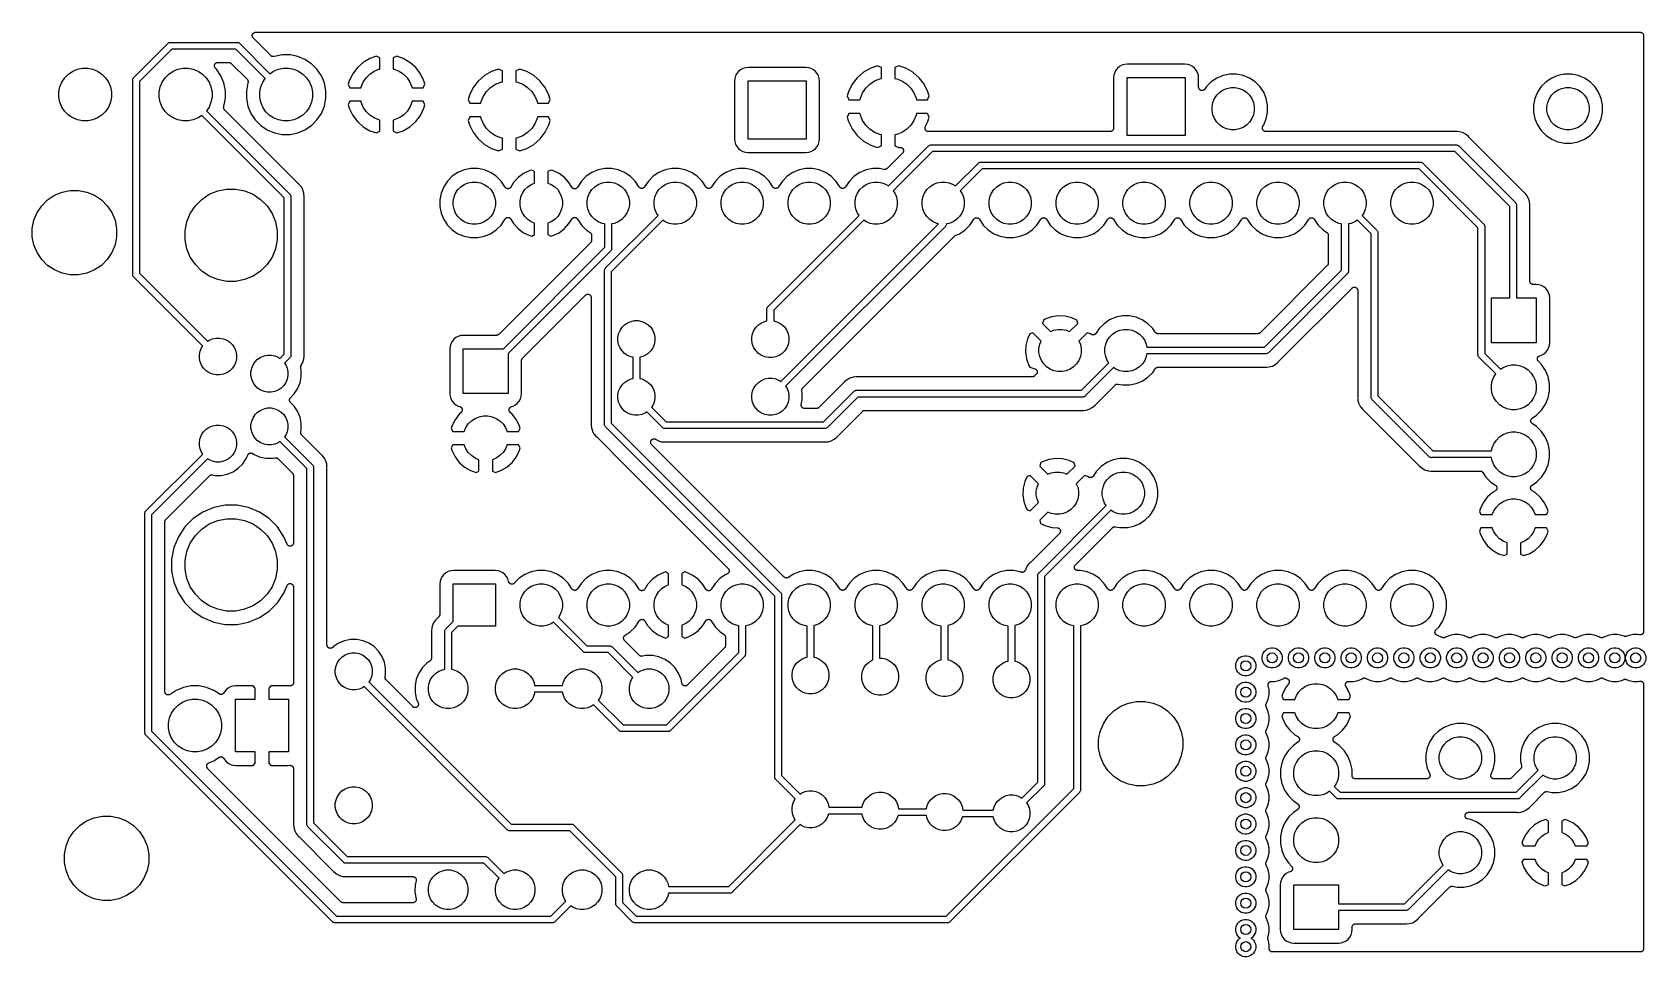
# Model space of a CAD drawing. Extents: x 1.14 to 3.55, y -2.64 to -1.26.
import ezdxf

# ---------------------------------------------------------------- set-up
doc = ezdxf.new("R2010")
doc.units = 0
doc.header["$MEASUREMENT"] = 0
doc.layers.add('BLACK', color=7, linetype='CONTINUOUS')

msp = doc.modelspace()

# ---------------------------------------------------------------- linework, layer by layer
at = {"layer": 'BLACK', "linetype": 'CONTINUOUS'}
for p, q in [((1.29264, -1.32656), (1.34356, -1.27564)), ((1.34356, -1.27564), (1.34371, -1.27545)), ((1.34371, -1.27545), (1.34447, -1.27482)), ((1.34447, -1.27482), (1.34534, -1.27436)), ((1.34534, -1.27436), (1.34629, -1.27407)), ((1.34629, -1.27407), (1.34702, -1.274)), ((1.34702, -1.274), (1.34727, -1.27398)), ((1.34727, -1.27398), (1.34751, -1.274)), ((1.34751, -1.274), (1.44675, -1.274)), ((1.44675, -1.274), (1.447, -1.27398)), ((1.447, -1.27398), (1.44725, -1.274)), ((1.44725, -1.274), (1.44798, -1.27407)), ((1.44798, -1.27407), (1.44892, -1.27436)), ((1.44892, -1.27436), (1.44979, -1.27482)), ((1.44979, -1.27482), (1.45055, -1.27545)), ((1.45055, -1.27545), (1.45071, -1.27564)), ((1.45071, -1.27564), (1.49585, -1.32078)), ((1.46941, -1.26393), (1.46946, -1.26346)), ((1.46941, -1.26394), (1.46941, -1.26393)), ((1.46941, -1.26395), (1.46941, -1.26394)), ((1.46945, -1.26442), (1.46941, -1.26395)), ((1.4695, -1.2649), (1.46945, -1.26442)), ((1.46946, -1.26346), (1.46951, -1.26298)), ((1.4695, -1.26491), (1.4695, -1.2649)), ((1.4695, -1.26492), (1.4695, -1.26491)), ((1.46963, -1.26538), (1.4695, -1.26492)), ((1.46951, -1.26298), (1.46952, -1.26297)), ((1.46952, -1.26296), (1.46966, -1.26251)), ((1.46952, -1.26297), (1.46952, -1.26296)), ((1.46977, -1.26584), (1.46963, -1.26538)), ((1.46966, -1.26251), (1.4698, -1.26205)), ((1.46977, -1.26585), (1.46977, -1.26584)), ((1.46977, -1.26586), (1.46977, -1.26585)), ((1.47, -1.26628), (1.46977, -1.26586)), ((1.4698, -1.26205), (1.46981, -1.26204)), ((1.46981, -1.26203), (1.47004, -1.26161)), ((1.46981, -1.26204), (1.46981, -1.26203)), ((1.47022, -1.26671), (1.47, -1.26628)), ((1.47004, -1.26161), (1.47027, -1.26119)), ((1.47023, -1.26672), (1.47022, -1.26671)), ((1.47022, -1.26671), (1.47022, -1.26671)), ((1.47053, -1.2671), (1.47023, -1.26672)), ((1.47027, -1.26118), (1.47028, -1.26117)), ((1.47027, -1.26119), (1.47027, -1.26118)), ((1.47028, -1.26117), (1.47058, -1.26081)), ((1.47083, -1.26747), (1.47053, -1.2671)), ((1.47058, -1.26081), (1.47089, -1.26044)), ((1.47084, -1.26748), (1.47083, -1.26747)), ((1.47088, -1.26752), (1.47084, -1.26748)), ((1.47084, -1.26748), (1.47084, -1.26748)), ((1.47084, -1.26748), (1.47084, -1.26748)), ((1.4972, -1.29384), (1.47088, -1.26752)), ((1.47089, -1.26043), (1.4709, -1.26042)), ((1.47089, -1.26044), (1.47089, -1.26043)), ((1.4709, -1.26042), (1.47127, -1.26012)), ((1.47127, -1.26012), (1.47164, -1.25982)), ((1.47164, -1.25982), (1.47165, -1.25982)), ((1.47165, -1.25982), (1.47166, -1.25981)), ((1.47166, -1.25981), (1.47208, -1.25959)), ((1.47208, -1.25959), (1.47251, -1.25936)), ((1.47251, -1.25936), (1.47252, -1.25935)), ((1.47251, -1.25936), (1.47251, -1.25936)), ((1.47252, -1.25935), (1.47298, -1.25922)), ((1.47298, -1.25922), (1.47344, -1.25908)), ((1.47344, -1.25908), (1.47345, -1.25908)), ((1.47345, -1.25908), (1.47346, -1.25908)), ((1.47346, -1.25908), (1.47393, -1.25903)), ((1.47393, -1.25903), (1.47441, -1.25898)), ((1.47441, -1.25898), (3.54183, -1.25898)), ((3.54183, -1.25898), (3.54186, -1.25898)), ((3.54186, -1.25898), (3.54186, -1.25898)), ((3.54186, -1.25898), (3.54186, -1.25898)), ((3.54186, -1.25898), (3.5419, -1.25898)), ((3.5419, -1.25898), (3.54237, -1.25904)), ((3.54237, -1.25904), (3.54283, -1.25909)), ((3.54283, -1.25909), (3.54285, -1.25909)), ((3.54285, -1.25909), (3.54287, -1.25909)), ((3.54287, -1.25909), (3.54331, -1.25924)), ((3.54331, -1.25924), (3.54376, -1.25937)), ((3.54376, -1.25937), (3.54378, -1.25938)), ((3.54378, -1.25938), (3.5438, -1.25939)), ((3.5438, -1.25939), (3.54421, -1.25961)), ((3.54421, -1.25961), (3.54462, -1.25984)), ((3.54462, -1.25984), (3.54464, -1.25985)), ((3.54464, -1.25985), (3.54465, -1.25986)), ((3.54465, -1.25986), (3.54501, -1.26016)), ((3.54501, -1.26016), (3.54537, -1.26046)), ((3.54537, -1.26046), (3.54539, -1.26047)), ((3.54539, -1.26047), (3.5454, -1.26049)), ((3.5454, -1.26049), (3.54569, -1.26085)), ((3.54569, -1.26085), (3.54599, -1.26122)), ((3.54599, -1.26122), (3.546, -1.26123)), ((3.546, -1.26123), (3.54601, -1.26125)), ((3.54601, -1.26125), (3.54623, -1.26166)), ((3.54623, -1.26166), (3.54645, -1.26208)), ((3.54645, -1.26208), (3.54645, -1.2621)), ((3.54645, -1.2621), (3.54646, -1.26211)), ((3.54646, -1.26211), (3.5466, -1.26256)), ((3.5466, -1.26256), (3.54673, -1.26301)), ((3.54673, -1.26301), (3.54673, -1.26303)), ((3.54673, -1.26303), (3.54674, -1.26305)), ((3.54674, -1.26305), (3.54678, -1.26352)), ((3.54678, -1.26352), (3.54683, -1.26398)), ((3.54683, -1.26398), (3.54683, -2.15357)), ((1.34934, -1.284), (1.301, -1.33234)), ((1.44493, -1.284), (1.34934, -1.284)), ((1.48878, -1.32785), (1.44493, -1.284)), ((1.49756, -1.29414), (1.4972, -1.29384)), ((1.49792, -1.29444), (1.49756, -1.29414)), ((1.49793, -1.29445), (1.49792, -1.29444)), ((1.49795, -1.29446), (1.49793, -1.29445)), ((1.49836, -1.29468), (1.49795, -1.29446)), ((1.49877, -1.29491), (1.49836, -1.29468)), ((1.49879, -1.29491), (1.49877, -1.29491)), ((1.49881, -1.29492), (1.49879, -1.29491)), ((1.49925, -1.29506), (1.49881, -1.29492)), ((1.4997, -1.2952), (1.49925, -1.29506)), ((1.49972, -1.2952), (1.4997, -1.2952)), ((1.49974, -1.29521), (1.49972, -1.2952)), ((1.50021, -1.29526), (1.49974, -1.29521)), ((1.50067, -1.29531), (1.50021, -1.29526)), ((1.50069, -1.2953), (1.50067, -1.29531)), ((1.50072, -1.29531), (1.50069, -1.2953)), ((1.50118, -1.29526), (1.50072, -1.29531)), ((1.50164, -1.29522), (1.50118, -1.29526)), ((1.50167, -1.29522), (1.50164, -1.29522)), ((1.50169, -1.29521), (1.50167, -1.29522)), ((1.50213, -1.29508), (1.50169, -1.29521)), ((1.50258, -1.29495), (1.50213, -1.29508)), ((1.50262, -1.29494), (1.50258, -1.29495)), ((1.50265, -1.29493), (1.50262, -1.29494)), ((1.50262, -1.29494), (1.50262, -1.29494)), ((1.50262, -1.29494), (1.50262, -1.29494)), ((1.50268, -1.29491), (1.50265, -1.29493)), ((1.51415, -1.29263), (1.50268, -1.29491)), ((1.52585, -1.29263), (1.51415, -1.29263)), ((1.53732, -1.29491), (1.52585, -1.29263)), ((1.54812, -1.29939), (1.53732, -1.29491)), ((1.55785, -1.30588), (1.54812, -1.29939)), ((1.6452, -1.29809), (1.63515, -1.30396)), ((1.65474, -1.29479), (1.6452, -1.29809)), ((1.66, -1.29725), (1.65474, -1.29479)), ((1.66, -1.31385), (1.66, -1.29725)), ((1.68526, -1.29479), (1.68, -1.29725)), ((1.68, -1.29725), (1.68, -1.31385)), ((1.6948, -1.29809), (1.68526, -1.29479)), ((1.70484, -1.30396), (1.6948, -1.29809)), ((1.18942, -1.3269), (1.1949, -1.32142)), ((1.1949, -1.32142), (1.20135, -1.31711)), ((1.20135, -1.31711), (1.20852, -1.31414)), ((1.20852, -1.31414), (1.21612, -1.31263)), ((1.21612, -1.31263), (1.22388, -1.31263)), ((1.22388, -1.31263), (1.23148, -1.31414)), ((1.23148, -1.31414), (1.23865, -1.31711)), ((1.23865, -1.31711), (1.2451, -1.32142)), ((1.2451, -1.32142), (1.25058, -1.3269)), ((1.33942, -1.3269), (1.3449, -1.32142)), ((1.3449, -1.32142), (1.35135, -1.31711)), ((1.35135, -1.31711), (1.35852, -1.31414)), ((1.35852, -1.31414), (1.36612, -1.31263)), ((1.36612, -1.31263), (1.37388, -1.31263)), ((1.37388, -1.31263), (1.38148, -1.31414)), ((1.38148, -1.31414), (1.38865, -1.31711)), ((1.38865, -1.31711), (1.3951, -1.32142)), ((1.3951, -1.32142), (1.40058, -1.3269)), ((1.41303, -1.30895), (1.41309, -1.30847)), ((1.41303, -1.30896), (1.41303, -1.30895)), ((1.41303, -1.30897), (1.41303, -1.30896)), ((1.41308, -1.30943), (1.41303, -1.30897)), ((1.41312, -1.30992), (1.41308, -1.30943)), ((1.41309, -1.30847), (1.41314, -1.30799)), ((1.41312, -1.30993), (1.41312, -1.30992)), ((1.41312, -1.30994), (1.41312, -1.30993)), ((1.41325, -1.31039), (1.41312, -1.30994)), ((1.41314, -1.30798), (1.41328, -1.30752)), ((1.41314, -1.30799), (1.41314, -1.30798)), ((1.41314, -1.30799), (1.41314, -1.30799)), ((1.41339, -1.31086), (1.41325, -1.31039)), ((1.41328, -1.30752), (1.41342, -1.30706)), ((1.4134, -1.31087), (1.41339, -1.31086)), ((1.41339, -1.31086), (1.41339, -1.31086)), ((1.41362, -1.3113), (1.4134, -1.31087)), ((1.41342, -1.30706), (1.41343, -1.30705)), ((1.41343, -1.30705), (1.41366, -1.30663)), ((1.41343, -1.30705), (1.41343, -1.30705)), ((1.41384, -1.31172), (1.41362, -1.3113)), ((1.41366, -1.30663), (1.41389, -1.3062)), ((1.41385, -1.31173), (1.41384, -1.31172)), ((1.41385, -1.31174), (1.41385, -1.31173)), ((1.41415, -1.31211), (1.41385, -1.31174)), ((1.41389, -1.3062), (1.4139, -1.30619)), ((1.41389, -1.3062), (1.41389, -1.3062)), ((1.4139, -1.30619), (1.41421, -1.30582)), ((1.41445, -1.31249), (1.41415, -1.31211)), ((1.41421, -1.30582), (1.41451, -1.30545)), ((1.41446, -1.3125), (1.41445, -1.31249)), ((1.4145, -1.31254), (1.41446, -1.3125)), ((1.41446, -1.3125), (1.41446, -1.3125)), ((1.41446, -1.3125), (1.41446, -1.3125)), ((1.41612, -1.31415), (1.4145, -1.31254)), ((1.41451, -1.30545), (1.41452, -1.30545)), ((1.41452, -1.30544), (1.4149, -1.30514)), ((1.41452, -1.30545), (1.41452, -1.30544)), ((1.4149, -1.30514), (1.41527, -1.30484)), ((1.41527, -1.30484), (1.41527, -1.30483)), ((1.41527, -1.30483), (1.41528, -1.30483)), ((1.41528, -1.30483), (1.4157, -1.3046)), ((1.4157, -1.3046), (1.41613, -1.30438)), ((1.42261, -1.32388), (1.41612, -1.31415)), ((1.41613, -1.30438), (1.41614, -1.30437)), ((1.41614, -1.30437), (1.4166, -1.30423)), ((1.41614, -1.30437), (1.41614, -1.30437)), ((1.4166, -1.30423), (1.41706, -1.3041)), ((1.41706, -1.3041), (1.41707, -1.30409)), ((1.41707, -1.30409), (1.41708, -1.30409)), ((1.41708, -1.30409), (1.41755, -1.30405)), ((1.41755, -1.30405), (1.41803, -1.304)), ((1.41803, -1.304), (1.43457, -1.304)), ((1.42709, -1.33468), (1.42261, -1.32388)), ((1.43457, -1.304), (1.43459, -1.304)), ((1.43459, -1.304), (1.43459, -1.304)), ((1.43459, -1.304), (1.43459, -1.304)), ((1.43459, -1.304), (1.43464, -1.304)), ((1.43464, -1.304), (1.4351, -1.30405)), ((1.4351, -1.30405), (1.43556, -1.3041)), ((1.43556, -1.3041), (1.43559, -1.30411)), ((1.43559, -1.30411), (1.43561, -1.30411)), ((1.43561, -1.30411), (1.43605, -1.30425)), ((1.43605, -1.30425), (1.4365, -1.30438)), ((1.4365, -1.30438), (1.43652, -1.3044)), ((1.43652, -1.3044), (1.43654, -1.3044)), ((1.43654, -1.3044), (1.43695, -1.30463)), ((1.43695, -1.30463), (1.43736, -1.30485)), ((1.43736, -1.30485), (1.43738, -1.30486)), ((1.43738, -1.30486), (1.4374, -1.30487)), ((1.4374, -1.30487), (1.43775, -1.30517)), ((1.43775, -1.30517), (1.43811, -1.30546)), ((1.43811, -1.30546), (1.46184, -1.3292)), ((1.49585, -1.32078), (1.50135, -1.31711)), ((1.50135, -1.31711), (1.50852, -1.31414)), ((1.50852, -1.31414), (1.51612, -1.31263)), ((1.51612, -1.31263), (1.52388, -1.31263)), ((1.52388, -1.31263), (1.53148, -1.31414)), ((1.53148, -1.31414), (1.53865, -1.31711)), ((1.53865, -1.31711), (1.5451, -1.32142)), ((1.5451, -1.32142), (1.55058, -1.3269)), ((1.56612, -1.31415), (1.55785, -1.30588)), ((1.57261, -1.32388), (1.56612, -1.31415)), ((1.57709, -1.33468), (1.57261, -1.32388)), ((1.61942, -1.32095), (1.6143, -1.3315)), ((1.62645, -1.31168), (1.61942, -1.32095)), ((1.63515, -1.30396), (1.62645, -1.31168)), ((1.63942, -1.3269), (1.6449, -1.32142)), ((1.6449, -1.32142), (1.65135, -1.31711)), ((1.65135, -1.31711), (1.65852, -1.31414)), ((1.65852, -1.31414), (1.66, -1.31385)), ((1.68, -1.31385), (1.68148, -1.31414)), ((1.68148, -1.31414), (1.68865, -1.31711)), ((1.68865, -1.31711), (1.6951, -1.32142)), ((1.6951, -1.32142), (1.70058, -1.3269)), ((1.71355, -1.31168), (1.70484, -1.30396)), ((1.72058, -1.32095), (1.71355, -1.31168)), ((1.7257, -1.3315), (1.72058, -1.32095)), ((1.81607, -1.32361), (1.80676, -1.3318)), ((1.82681, -1.31739), (1.81607, -1.32361)), ((1.83718, -1.31386), (1.82681, -1.31739)), ((1.843, -1.3164), (1.83718, -1.31386)), ((1.843, -1.33283), (1.843, -1.3164)), ((1.86882, -1.31386), (1.863, -1.3164)), ((1.863, -1.3164), (1.863, -1.33283)), ((1.87919, -1.31739), (1.86882, -1.31386)), ((1.88993, -1.32361), (1.87919, -1.31739)), ((1.89924, -1.3318), (1.88993, -1.32361)), ((2.19113, -1.324), (2.18998, -1.32777)), ((2.19298, -1.32053), (2.19113, -1.324)), ((2.19548, -1.31748), (2.19298, -1.32053)), ((2.19853, -1.31498), (2.19548, -1.31748)), ((2.202, -1.31313), (2.19853, -1.31498)), ((2.20577, -1.31198), (2.202, -1.31313)), ((2.20994, -1.31157), (2.20577, -1.31198)), ((2.29606, -1.31157), (2.20994, -1.31157)), ((2.30023, -1.31198), (2.29606, -1.31157)), ((2.304, -1.31313), (2.30023, -1.31198)), ((2.30747, -1.31498), (2.304, -1.31313)), ((2.31052, -1.31748), (2.30747, -1.31498)), ((2.31302, -1.32053), (2.31052, -1.31748)), ((2.31487, -1.324), (2.31302, -1.32053)), ((2.31602, -1.32777), (2.31487, -1.324)), ((2.38207, -1.31861), (2.37276, -1.3268)), ((2.39281, -1.31239), (2.38207, -1.31861)), ((2.40318, -1.30886), (2.39281, -1.31239)), ((2.409, -1.3114), (2.40318, -1.30886)), ((2.409, -1.32783), (2.409, -1.3114)), ((2.43482, -1.30886), (2.429, -1.3114)), ((2.429, -1.3114), (2.429, -1.32783)), ((2.44519, -1.31239), (2.43482, -1.30886)), ((2.45593, -1.31861), (2.44519, -1.31239)), ((2.46524, -1.3268), (2.45593, -1.31861)), ((2.75598, -1.32277), (2.75557, -1.32694)), ((2.75713, -1.319), (2.75598, -1.32277)), ((2.75898, -1.31553), (2.75713, -1.319)), ((2.76148, -1.31248), (2.75898, -1.31553)), ((2.76453, -1.30998), (2.76148, -1.31248)), ((2.768, -1.30813), (2.76453, -1.30998)), ((2.77177, -1.30698), (2.768, -1.30813)), ((2.77594, -1.30657), (2.77177, -1.30698)), ((2.86206, -1.30657), (2.77594, -1.30657)), ((2.86623, -1.30698), (2.86206, -1.30657)), ((2.87, -1.30813), (2.86623, -1.30698)), ((2.87347, -1.30998), (2.87, -1.30813)), ((2.87652, -1.31248), (2.87347, -1.30998)), ((2.87902, -1.31553), (2.87652, -1.31248)), ((2.88087, -1.319), (2.87902, -1.31553)), ((2.88202, -1.32277), (2.88087, -1.319)), ((2.88243, -1.32694), (2.88202, -1.32277)), ((2.91898, -1.32348), (2.90961, -1.32736)), ((2.92893, -1.3215), (2.91898, -1.32348)), ((2.93907, -1.3215), (2.92893, -1.3215)), ((2.94902, -1.32348), (2.93907, -1.3215)), ((2.95839, -1.32736), (2.94902, -1.32348)), ((3.41898, -1.32348), (3.40961, -1.32736)), ((3.42893, -1.3215), (3.41898, -1.32348)), ((3.43907, -1.3215), (3.42893, -1.3215)), ((3.44902, -1.32348), (3.43907, -1.3215)), ((3.45839, -1.32736), (3.44902, -1.32348)), ((1.18063, -1.34812), (1.18214, -1.34052)), ((1.18063, -1.35588), (1.18063, -1.34812)), ((1.18214, -1.34052), (1.18511, -1.33335)), ((1.18511, -1.33335), (1.18942, -1.3269)), ((1.25058, -1.3269), (1.25489, -1.33335)), ((1.25489, -1.33335), (1.25786, -1.34052)), ((1.25786, -1.34052), (1.25937, -1.34812)), ((1.25937, -1.34812), (1.25937, -1.35588)), ((1.29098, -1.33027), (1.29107, -1.32929)), ((1.291, -1.33051), (1.29098, -1.33027)), ((1.291, -1.62048), (1.291, -1.33051)), ((1.29107, -1.32929), (1.29136, -1.32834)), ((1.29136, -1.32834), (1.29144, -1.32819)), ((1.29144, -1.32819), (1.29182, -1.32747)), ((1.29182, -1.32747), (1.29245, -1.32671)), ((1.29245, -1.32671), (1.29264, -1.32656)), ((1.301, -1.33234), (1.301, -1.61865)), ((1.33063, -1.34812), (1.33214, -1.34052)), ((1.33063, -1.35588), (1.33063, -1.34812)), ((1.33214, -1.34052), (1.33511, -1.33335)), ((1.33511, -1.33335), (1.33942, -1.3269)), ((1.40058, -1.3269), (1.40489, -1.33335)), ((1.40489, -1.33335), (1.40786, -1.34052)), ((1.40786, -1.34052), (1.40937, -1.34812)), ((1.40937, -1.34812), (1.40937, -1.35588)), ((1.42937, -1.34615), (1.42709, -1.33468)), ((1.42937, -1.35785), (1.42937, -1.34615)), ((1.46291, -1.33468), (1.46063, -1.34615)), ((1.46063, -1.34615), (1.46063, -1.35785)), ((1.46184, -1.3292), (1.46186, -1.32922)), ((1.46186, -1.32922), (1.46186, -1.32922)), ((1.46186, -1.32922), (1.46186, -1.32922)), ((1.46186, -1.32922), (1.46189, -1.32925)), ((1.46189, -1.32925), (1.46218, -1.32961)), ((1.46218, -1.32961), (1.46248, -1.32997)), ((1.46248, -1.32997), (1.46249, -1.32999)), ((1.46249, -1.32999), (1.4625, -1.33001)), ((1.4625, -1.33001), (1.46271, -1.33042)), ((1.46271, -1.33042), (1.46293, -1.33084)), ((1.46293, -1.33465), (1.46291, -1.33468)), ((1.46293, -1.33084), (1.46294, -1.33086)), ((1.46306, -1.3342), (1.46293, -1.33465)), ((1.46294, -1.33086), (1.46295, -1.33088)), ((1.46295, -1.33088), (1.46308, -1.33132)), ((1.4632, -1.33376), (1.46306, -1.3342)), ((1.46308, -1.33132), (1.46321, -1.33177)), ((1.46321, -1.33371), (1.4632, -1.33373)), ((1.4632, -1.33373), (1.4632, -1.33376)), ((1.46321, -1.33177), (1.46322, -1.33179)), ((1.46326, -1.33325), (1.46321, -1.33371)), ((1.46322, -1.33179), (1.46322, -1.33181)), ((1.46322, -1.33181), (1.46326, -1.33228)), ((1.46326, -1.33228), (1.46331, -1.33274)), ((1.46331, -1.33279), (1.46326, -1.33325)), ((1.46331, -1.33274), (1.4633, -1.33276)), ((1.4633, -1.33276), (1.46331, -1.33279)), ((1.48063, -1.34812), (1.48214, -1.34052)), ((1.48063, -1.35588), (1.48063, -1.34812)), ((1.48214, -1.34052), (1.48511, -1.33335)), ((1.48511, -1.33335), (1.48878, -1.32785)), ((1.55058, -1.3269), (1.55489, -1.33335)), ((1.55489, -1.33335), (1.55786, -1.34052)), ((1.55786, -1.34052), (1.55937, -1.34812)), ((1.55937, -1.34812), (1.55937, -1.35588)), ((1.57775, -1.338), (1.57709, -1.33468)), ((1.57937, -1.34615), (1.57775, -1.338)), ((1.57937, -1.35785), (1.57937, -1.34615)), ((1.6143, -1.3315), (1.61274, -1.33663)), ((1.61274, -1.33663), (1.61527, -1.342)), ((1.61527, -1.342), (1.63185, -1.342)), ((1.63185, -1.342), (1.63214, -1.34052)), ((1.63214, -1.34052), (1.63511, -1.33335)), ((1.63511, -1.33335), (1.63942, -1.3269)), ((1.70058, -1.3269), (1.70489, -1.33335)), ((1.70489, -1.33335), (1.70786, -1.34052)), ((1.70786, -1.34052), (1.70815, -1.342)), ((1.70815, -1.342), (1.72473, -1.342)), ((1.72473, -1.342), (1.72726, -1.33663)), ((1.72726, -1.33663), (1.7257, -1.3315)), ((1.79922, -1.34165), (1.79371, -1.35286)), ((1.80676, -1.3318), (1.79922, -1.34165)), ((1.81462, -1.35449), (1.81936, -1.34739)), ((1.81936, -1.34739), (1.82539, -1.34136)), ((1.82539, -1.34136), (1.83249, -1.33662)), ((1.83249, -1.33662), (1.84037, -1.33336)), ((1.84037, -1.33336), (1.843, -1.33283)), ((1.863, -1.33283), (1.86563, -1.33336)), ((1.86563, -1.33336), (1.87351, -1.33662)), ((1.87351, -1.33662), (1.88061, -1.34136)), ((1.88061, -1.34136), (1.88664, -1.34739)), ((1.88664, -1.34739), (1.89138, -1.35449)), ((1.90149, -1.33473), (1.89924, -1.3318)), ((1.90678, -1.34165), (1.90149, -1.33473)), ((1.90149, -1.33473), (1.90149, -1.33473)), ((1.91229, -1.35286), (1.90678, -1.34165)), ((2.18998, -1.32777), (2.18957, -1.33194)), ((2.18957, -1.33194), (2.18957, -1.41806)), ((2.20969, -1.41831), (2.20969, -1.33169)), ((2.20969, -1.33169), (2.29631, -1.33169)), ((2.29631, -1.33169), (2.29631, -1.41831)), ((2.31643, -1.33194), (2.31602, -1.32777)), ((2.31643, -1.41806), (2.31643, -1.33194)), ((2.35971, -1.34786), (2.35782, -1.35409)), ((2.36522, -1.33665), (2.35971, -1.34786)), ((2.37276, -1.3268), (2.36522, -1.33665)), ((2.38062, -1.34949), (2.38536, -1.34239)), ((2.38536, -1.34239), (2.39139, -1.33636)), ((2.39139, -1.33636), (2.39849, -1.33162)), ((2.39849, -1.33162), (2.40637, -1.32836)), ((2.40637, -1.32836), (2.409, -1.32783)), ((2.429, -1.32783), (2.43163, -1.32836)), ((2.43163, -1.32836), (2.43951, -1.33162)), ((2.43951, -1.33162), (2.44661, -1.33636)), ((2.44661, -1.33636), (2.45264, -1.34239)), ((2.45264, -1.34239), (2.45738, -1.34949)), ((2.47278, -1.33665), (2.46524, -1.3268)), ((2.47829, -1.34786), (2.47278, -1.33665)), ((2.48018, -1.35409), (2.47829, -1.34786)), ((2.75557, -1.32694), (2.75557, -1.402)), ((2.77569, -1.41331), (2.77569, -1.32669)), ((2.77569, -1.32669), (2.86231, -1.32669)), ((2.86231, -1.32669), (2.86231, -1.41331)), ((2.88243, -1.34101), (2.88243, -1.32694)), ((2.88247, -1.34149), (2.88243, -1.34101)), ((2.88252, -1.34197), (2.88247, -1.34149)), ((2.88252, -1.34198), (2.88252, -1.34197)), ((2.88252, -1.34197), (2.88252, -1.34197)), ((2.88266, -1.34244), (2.88252, -1.34198)), ((2.8828, -1.3429), (2.88266, -1.34244)), ((2.8828, -1.34291), (2.8828, -1.3429)), ((2.88281, -1.34292), (2.8828, -1.34291)), ((2.88303, -1.34334), (2.88281, -1.34292)), ((2.88326, -1.34377), (2.88303, -1.34334)), ((2.88326, -1.34378), (2.88326, -1.34377)), ((2.88326, -1.34377), (2.88326, -1.34377)), ((2.88357, -1.34415), (2.88326, -1.34378)), ((2.88387, -1.34452), (2.88357, -1.34415)), ((2.88388, -1.34453), (2.88387, -1.34452)), ((2.88426, -1.34484), (2.88388, -1.34453)), ((2.88388, -1.34453), (2.88388, -1.34453)), ((2.88462, -1.34515), (2.88426, -1.34484)), ((2.88463, -1.34515), (2.88462, -1.34515)), ((2.88506, -1.34539), (2.88463, -1.34515)), ((2.88463, -1.34515), (2.88463, -1.34515)), ((2.88548, -1.34561), (2.88506, -1.34539)), ((2.88548, -1.34562), (2.88548, -1.34561)), ((2.88549, -1.34562), (2.88548, -1.34562)), ((2.88596, -1.34576), (2.88549, -1.34562)), ((2.88641, -1.3459), (2.88596, -1.34576)), ((2.88642, -1.34591), (2.88641, -1.3459)), ((2.88691, -1.34596), (2.88642, -1.34591)), ((2.88642, -1.34591), (2.88642, -1.34591)), ((2.88738, -1.34601), (2.88691, -1.34596)), ((2.88739, -1.34601), (2.88738, -1.34601)), ((2.88787, -1.34597), (2.88739, -1.34601)), ((2.88739, -1.34601), (2.88739, -1.34601)), ((2.88835, -1.34592), (2.88787, -1.34597)), ((2.88836, -1.34592), (2.88835, -1.34592)), ((2.88883, -1.34579), (2.88836, -1.34592)), ((2.88836, -1.34592), (2.88836, -1.34592)), ((2.88929, -1.34565), (2.88883, -1.34579)), ((2.8893, -1.34565), (2.88929, -1.34565)), ((2.88929, -1.34565), (2.88929, -1.34565)), ((2.88973, -1.34542), (2.8893, -1.34565)), ((2.89015, -1.3452), (2.88973, -1.34542)), ((2.89016, -1.3452), (2.89015, -1.3452)), ((2.89017, -1.34519), (2.89016, -1.3452)), ((2.89054, -1.3449), (2.89017, -1.34519)), ((2.89092, -1.34459), (2.89054, -1.3449)), ((2.89093, -1.34458), (2.89092, -1.34459)), ((2.89092, -1.34459), (2.89092, -1.34459)), ((2.89123, -1.34422), (2.89093, -1.34458)), ((2.89155, -1.34385), (2.89123, -1.34422)), ((2.89159, -1.34379), (2.89155, -1.34383)), ((2.89155, -1.34383), (2.89155, -1.34383)), ((2.89155, -1.34383), (2.89155, -1.34383)), ((2.89155, -1.34383), (2.89155, -1.34385)), ((2.894, -1.34017), (2.89159, -1.34379)), ((2.90117, -1.333), (2.894, -1.34017)), ((2.90961, -1.32736), (2.90117, -1.333)), ((2.90954, -1.35292), (2.91392, -1.34854)), ((2.91392, -1.34854), (2.91908, -1.34509)), ((2.91908, -1.34509), (2.92481, -1.34271)), ((2.92481, -1.34271), (2.9309, -1.3415)), ((2.9309, -1.3415), (2.9371, -1.3415)), ((2.9371, -1.3415), (2.94319, -1.34271)), ((2.94319, -1.34271), (2.94892, -1.34509)), ((2.94892, -1.34509), (2.95408, -1.34854)), ((2.95408, -1.34854), (2.95846, -1.35292)), ((2.96683, -1.333), (2.95839, -1.32736)), ((2.974, -1.34017), (2.96683, -1.333)), ((2.97964, -1.34861), (2.974, -1.34017)), ((2.98352, -1.35798), (2.97964, -1.34861)), ((3.38836, -1.34861), (3.38448, -1.35798)), ((3.394, -1.34017), (3.38836, -1.34861)), ((3.40117, -1.333), (3.394, -1.34017)), ((3.40961, -1.32736), (3.40117, -1.333)), ((3.40954, -1.35292), (3.41392, -1.34854)), ((3.41392, -1.34854), (3.41908, -1.34509)), ((3.41908, -1.34509), (3.42481, -1.34271)), ((3.42481, -1.34271), (3.4309, -1.3415)), ((3.4309, -1.3415), (3.4371, -1.3415)), ((3.4371, -1.3415), (3.44319, -1.34271)), ((3.44319, -1.34271), (3.44892, -1.34509)), ((3.44892, -1.34509), (3.45408, -1.34854)), ((3.45408, -1.34854), (3.45846, -1.35292)), ((3.46683, -1.333), (3.45839, -1.32736)), ((3.474, -1.34017), (3.46683, -1.333)), ((3.47964, -1.34861), (3.474, -1.34017)), ((3.48352, -1.35798), (3.47964, -1.34861)), ((1.18214, -1.36348), (1.18063, -1.35588)), ((1.18511, -1.37065), (1.18214, -1.36348)), ((1.18942, -1.3771), (1.18511, -1.37065)), ((1.25489, -1.37065), (1.25058, -1.3771)), ((1.25786, -1.36348), (1.25489, -1.37065)), ((1.25937, -1.35588), (1.25786, -1.36348)), ((1.33214, -1.36348), (1.33063, -1.35588)), ((1.33511, -1.37065), (1.33214, -1.36348)), ((1.33942, -1.3771), (1.33511, -1.37065)), ((1.40489, -1.37065), (1.40122, -1.37615)), ((1.40786, -1.36348), (1.40489, -1.37065)), ((1.40937, -1.35588), (1.40786, -1.36348)), ((1.42669, -1.37121), (1.42674, -1.37075)), ((1.4267, -1.37124), (1.42669, -1.37121)), ((1.42669, -1.37126), (1.4267, -1.37124)), ((1.42674, -1.37172), (1.42669, -1.37126)), ((1.42674, -1.37075), (1.42679, -1.37029)), ((1.42678, -1.37219), (1.42674, -1.37172)), ((1.42678, -1.37221), (1.42678, -1.37219)), ((1.42679, -1.37223), (1.42678, -1.37221)), ((1.42679, -1.37029), (1.4268, -1.37027)), ((1.42692, -1.37268), (1.42679, -1.37223)), ((1.4268, -1.37024), (1.42694, -1.3698)), ((1.4268, -1.37027), (1.4268, -1.37024)), ((1.42705, -1.37312), (1.42692, -1.37268)), ((1.42694, -1.3698), (1.42707, -1.36935)), ((1.42706, -1.37314), (1.42705, -1.37312)), ((1.42707, -1.36935), (1.42709, -1.36932)), ((1.42709, -1.36932), (1.42937, -1.35785)), ((1.46063, -1.35785), (1.46291, -1.36932)), ((1.46291, -1.36932), (1.46739, -1.38012)), ((1.48214, -1.36348), (1.48063, -1.35588)), ((1.48511, -1.37065), (1.48214, -1.36348)), ((1.48942, -1.3771), (1.48511, -1.37065)), ((1.55489, -1.37065), (1.55058, -1.3771)), ((1.55786, -1.36348), (1.55489, -1.37065)), ((1.55937, -1.35588), (1.55786, -1.36348)), ((1.57261, -1.38012), (1.57709, -1.36932)), ((1.57709, -1.36932), (1.57775, -1.366)), ((1.57775, -1.366), (1.57937, -1.35785)), ((1.57775, -1.366), (1.57775, -1.366)), ((1.61527, -1.362), (1.61274, -1.36737)), ((1.61274, -1.36737), (1.6143, -1.3725)), ((1.6143, -1.3725), (1.61942, -1.38305)), ((1.63185, -1.362), (1.61527, -1.362)), ((1.63214, -1.36348), (1.63185, -1.362)), ((1.63511, -1.37065), (1.63214, -1.36348)), ((1.63942, -1.3771), (1.63511, -1.37065)), ((1.70489, -1.37065), (1.70058, -1.3771)), ((1.70786, -1.36348), (1.70489, -1.37065)), ((1.70815, -1.362), (1.70786, -1.36348)), ((1.72473, -1.362), (1.70815, -1.362)), ((1.72058, -1.38305), (1.7257, -1.3725)), ((1.72726, -1.36737), (1.72473, -1.362)), ((1.7257, -1.3725), (1.72726, -1.36737)), ((1.79371, -1.35286), (1.79182, -1.35909)), ((1.79182, -1.35909), (1.79441, -1.365)), ((1.79441, -1.365), (1.81083, -1.365)), ((1.81083, -1.365), (1.81136, -1.36237)), ((1.81136, -1.36237), (1.81462, -1.35449)), ((1.89138, -1.35449), (1.89464, -1.36237)), ((1.89464, -1.36237), (1.89517, -1.365)), ((1.89517, -1.365), (1.91159, -1.365)), ((1.91159, -1.365), (1.91418, -1.35909)), ((1.91418, -1.35909), (1.91229, -1.35286)), ((2.35782, -1.35409), (2.36041, -1.36)), ((2.36041, -1.36), (2.37683, -1.36)), ((2.37683, -1.36), (2.37736, -1.35737)), ((2.37736, -1.35737), (2.38062, -1.34949)), ((2.45738, -1.34949), (2.46064, -1.35737)), ((2.46064, -1.35737), (2.46117, -1.36)), ((2.46117, -1.36), (2.47759, -1.36)), ((2.47759, -1.36), (2.48018, -1.35409)), ((2.9025, -1.3699), (2.90371, -1.36381)), ((2.9025, -1.3761), (2.9025, -1.3699)), ((2.90371, -1.36381), (2.90609, -1.35808)), ((2.90609, -1.35808), (2.90954, -1.35292)), ((2.95846, -1.35292), (2.96191, -1.35808)), ((2.96191, -1.35808), (2.96429, -1.36381)), ((2.96429, -1.36381), (2.9655, -1.3699)), ((2.9655, -1.3699), (2.9655, -1.3761)), ((2.9855, -1.36793), (2.98352, -1.35798)), ((2.9855, -1.37807), (2.9855, -1.36793)), ((3.38448, -1.35798), (3.3825, -1.36793)), ((3.3825, -1.36793), (3.3825, -1.37807)), ((3.4025, -1.3699), (3.40371, -1.36381)), ((3.4025, -1.3761), (3.4025, -1.3699)), ((3.40371, -1.36381), (3.40609, -1.35808)), ((3.40609, -1.35808), (3.40954, -1.35292)), ((3.45846, -1.35292), (3.46191, -1.35808)), ((3.46191, -1.35808), (3.46429, -1.36381)), ((3.46429, -1.36381), (3.4655, -1.3699)), ((3.4655, -1.3699), (3.4655, -1.3761)), ((3.4855, -1.36793), (3.48352, -1.35798)), ((3.4855, -1.37807), (3.4855, -1.36793)), ((1.1949, -1.38258), (1.18942, -1.3771)), ((1.20135, -1.38689), (1.1949, -1.38258)), ((1.20852, -1.38986), (1.20135, -1.38689)), ((1.21612, -1.39137), (1.20852, -1.38986)), ((1.22388, -1.39137), (1.21612, -1.39137)), ((1.23148, -1.38986), (1.22388, -1.39137)), ((1.23865, -1.38689), (1.23148, -1.38986)), ((1.2451, -1.38258), (1.23865, -1.38689)), ((1.25058, -1.3771), (1.2451, -1.38258)), ((1.3449, -1.38258), (1.33942, -1.3771)), ((1.35135, -1.38689), (1.3449, -1.38258)), ((1.35852, -1.38986), (1.35135, -1.38689)), ((1.36612, -1.39137), (1.35852, -1.38986)), ((1.37388, -1.39137), (1.36612, -1.39137)), ((1.38148, -1.38986), (1.37388, -1.39137)), ((1.38865, -1.38689), (1.38148, -1.38986)), ((1.39415, -1.38322), (1.38865, -1.38689)), ((1.5169, -1.50597), (1.39415, -1.38322)), ((1.40122, -1.37615), (1.52526, -1.50019)), ((1.42707, -1.37316), (1.42706, -1.37314)), ((1.42728, -1.37357), (1.42707, -1.37316)), ((1.4275, -1.37399), (1.42728, -1.37357)), ((1.42751, -1.37401), (1.4275, -1.37399)), ((1.42752, -1.37403), (1.42751, -1.37401)), ((1.42782, -1.37439), (1.42752, -1.37403)), ((1.42811, -1.37475), (1.42782, -1.37439)), ((1.42814, -1.37478), (1.42811, -1.37475)), ((1.42816, -1.3748), (1.42814, -1.37478)), ((1.42814, -1.37478), (1.42814, -1.37478)), ((1.42814, -1.37478), (1.42814, -1.37478)), ((1.53853, -1.48518), (1.42816, -1.3748)), ((1.46739, -1.38012), (1.47388, -1.38985)), ((1.47388, -1.38985), (1.48215, -1.39812)), ((1.4949, -1.38258), (1.48942, -1.3771)), ((1.50135, -1.38689), (1.4949, -1.38258)), ((1.50852, -1.38986), (1.50135, -1.38689)), ((1.51612, -1.39137), (1.50852, -1.38986)), ((1.52388, -1.39137), (1.51612, -1.39137)), ((1.53148, -1.38986), (1.52388, -1.39137)), ((1.53865, -1.38689), (1.53148, -1.38986)), ((1.5451, -1.38258), (1.53865, -1.38689)), ((1.55058, -1.3771), (1.5451, -1.38258)), ((1.55785, -1.39812), (1.56612, -1.38985)), ((1.56612, -1.38985), (1.57261, -1.38012)), ((1.61942, -1.38305), (1.62645, -1.39232)), ((1.62645, -1.39232), (1.63515, -1.40004)), ((1.6449, -1.38258), (1.63942, -1.3771)), ((1.65135, -1.38689), (1.6449, -1.38258)), ((1.65852, -1.38986), (1.65135, -1.38689)), ((1.66, -1.39015), (1.65852, -1.38986)), ((1.66, -1.40675), (1.66, -1.39015)), ((1.68148, -1.38986), (1.68, -1.39015)), ((1.68, -1.39015), (1.68, -1.40675)), ((1.68865, -1.38689), (1.68148, -1.38986)), ((1.6951, -1.38258), (1.68865, -1.38689)), ((1.70058, -1.3771), (1.6951, -1.38258)), ((1.70484, -1.40004), (1.71355, -1.39232)), ((1.71355, -1.39232), (1.71714, -1.38757)), ((1.71714, -1.38757), (1.71715, -1.38757)), ((1.71715, -1.38757), (1.72058, -1.38305)), ((1.79441, -1.385), (1.79182, -1.39091)), ((1.79182, -1.39091), (1.79371, -1.39714)), ((1.79371, -1.39714), (1.79922, -1.40835)), ((1.81083, -1.385), (1.79441, -1.385)), ((1.81136, -1.38763), (1.81083, -1.385)), ((1.81462, -1.39551), (1.81136, -1.38763)), ((1.81936, -1.40261), (1.81462, -1.39551)), ((1.89138, -1.39551), (1.88664, -1.40261)), ((1.89464, -1.38763), (1.89138, -1.39551)), ((1.89517, -1.385), (1.89464, -1.38763)), ((1.91159, -1.385), (1.89517, -1.385)), ((1.90678, -1.40835), (1.91229, -1.39714)), ((1.91418, -1.39091), (1.91159, -1.385)), ((1.91229, -1.39714), (1.91418, -1.39091)), ((2.36041, -1.38), (2.35782, -1.38591)), ((2.35782, -1.38591), (2.35971, -1.39214)), ((2.35971, -1.39214), (2.36522, -1.40335)), ((2.37683, -1.38), (2.36041, -1.38)), ((2.37736, -1.38263), (2.37683, -1.38)), ((2.38062, -1.39051), (2.37736, -1.38263)), ((2.38536, -1.39761), (2.38062, -1.39051)), ((2.45738, -1.39051), (2.45264, -1.39761)), ((2.46064, -1.38263), (2.45738, -1.39051)), ((2.46117, -1.38), (2.46064, -1.38263)), ((2.47759, -1.38), (2.46117, -1.38)), ((2.4744, -1.40005), (2.47829, -1.39214)), ((2.48018, -1.38591), (2.47759, -1.38)), ((2.47829, -1.39214), (2.48018, -1.38591)), ((2.90371, -1.38219), (2.9025, -1.3761)), ((2.90609, -1.38792), (2.90371, -1.38219)), ((2.90954, -1.39308), (2.90609, -1.38792)), ((2.91392, -1.39746), (2.90954, -1.39308)), ((2.95846, -1.39308), (2.95408, -1.39746)), ((2.96191, -1.38792), (2.95846, -1.39308)), ((2.96429, -1.38219), (2.96191, -1.38792)), ((2.9655, -1.3761), (2.96429, -1.38219)), ((2.97964, -1.39739), (2.98352, -1.38802)), ((2.98352, -1.38802), (2.9855, -1.37807)), ((3.3825, -1.37807), (3.38448, -1.38802)), ((3.38448, -1.38802), (3.38836, -1.39739)), ((3.40371, -1.38219), (3.4025, -1.3761)), ((3.40609, -1.38792), (3.40371, -1.38219)), ((3.40954, -1.39308), (3.40609, -1.38792)), ((3.41392, -1.39746), (3.40954, -1.39308)), ((3.45846, -1.39308), (3.45408, -1.39746)), ((3.46191, -1.38792), (3.45846, -1.39308)), ((3.46429, -1.38219), (3.46191, -1.38792)), ((3.4655, -1.3761), (3.46429, -1.38219)), ((3.47964, -1.39739), (3.48352, -1.38802)), ((3.48352, -1.38802), (3.4855, -1.37807)), ((1.48215, -1.39812), (1.49188, -1.40461)), ((1.49188, -1.40461), (1.50268, -1.40909)), ((1.50268, -1.40909), (1.51415, -1.41137)), ((1.51415, -1.41137), (1.52585, -1.41137)), ((1.52585, -1.41137), (1.53732, -1.40909)), ((1.53732, -1.40909), (1.54812, -1.40461)), ((1.54812, -1.40461), (1.55785, -1.39812)), ((1.63515, -1.40004), (1.6452, -1.40591)), ((1.6452, -1.40591), (1.65474, -1.40921)), ((1.65474, -1.40921), (1.66, -1.40675)), ((1.68, -1.40675), (1.68526, -1.40921)), ((1.68526, -1.40921), (1.6948, -1.40591)), ((1.6948, -1.40591), (1.70484, -1.40004)), ((1.79922, -1.40835), (1.80676, -1.4182)), ((1.80676, -1.4182), (1.81607, -1.42639)), ((1.82539, -1.40864), (1.81936, -1.40261)), ((1.83249, -1.41338), (1.82539, -1.40864)), ((1.84037, -1.41664), (1.83249, -1.41338)), ((1.843, -1.41717), (1.84037, -1.41664)), ((1.843, -1.4336), (1.843, -1.41717)), ((1.86563, -1.41664), (1.863, -1.41717)), ((1.863, -1.41717), (1.863, -1.4336)), ((1.87351, -1.41338), (1.86563, -1.41664)), ((1.88061, -1.40864), (1.87351, -1.41338)), ((1.88664, -1.40261), (1.88061, -1.40864)), ((1.88993, -1.42639), (1.89924, -1.4182)), ((1.89924, -1.4182), (1.90678, -1.40835)), ((2.18957, -1.41806), (2.18998, -1.42223)), ((2.29631, -1.41831), (2.20969, -1.41831)), ((2.31602, -1.42223), (2.31643, -1.41806)), ((2.36522, -1.40335), (2.37276, -1.4132)), ((2.37276, -1.4132), (2.38207, -1.42139)), ((2.39139, -1.40364), (2.38536, -1.39761)), ((2.39849, -1.40838), (2.39139, -1.40364)), ((2.40637, -1.41164), (2.39849, -1.40838)), ((2.409, -1.41217), (2.40637, -1.41164)), ((2.409, -1.4286), (2.409, -1.41217)), ((2.43163, -1.41164), (2.429, -1.41217)), ((2.429, -1.41217), (2.429, -1.4286)), ((2.43951, -1.40838), (2.43163, -1.41164)), ((2.44661, -1.40364), (2.43951, -1.40838)), ((2.45264, -1.39761), (2.44661, -1.40364)), ((2.4739, -1.40193), (2.47392, -1.40184)), ((2.47391, -1.40232), (2.4739, -1.40193)), ((2.47391, -1.40271), (2.47391, -1.40232)), ((2.47393, -1.40281), (2.47391, -1.40271)), ((2.47392, -1.40174), (2.474, -1.40135)), ((2.47392, -1.40184), (2.47392, -1.40174)), ((2.47393, -1.40291), (2.47393, -1.40281)), ((2.47402, -1.40329), (2.47393, -1.40291)), ((2.474, -1.40135), (2.47406, -1.40097)), ((2.47409, -1.40367), (2.47402, -1.40329)), ((2.47406, -1.40097), (2.47409, -1.40088)), ((2.47409, -1.40088), (2.47411, -1.40078)), ((2.47413, -1.40376), (2.47409, -1.40367)), ((2.47411, -1.40078), (2.47426, -1.40042)), ((2.47415, -1.40386), (2.47413, -1.40376)), ((2.47431, -1.40421), (2.47415, -1.40386)), ((2.47426, -1.40042), (2.4744, -1.40005)), ((2.47446, -1.40458), (2.47431, -1.40421)), ((2.47451, -1.40466), (2.47446, -1.40458)), ((2.47455, -1.40475), (2.47451, -1.40466)), ((2.47478, -1.40507), (2.47455, -1.40475)), ((2.47499, -1.40539), (2.47478, -1.40507)), ((2.47506, -1.40546), (2.47499, -1.40539)), ((2.47512, -1.40554), (2.47506, -1.40546)), ((2.4754, -1.40581), (2.47512, -1.40554)), ((2.47568, -1.40609), (2.4754, -1.40581)), ((2.47576, -1.40615), (2.47568, -1.40609)), ((2.47583, -1.40621), (2.47576, -1.40615)), ((2.47616, -1.40642), (2.47583, -1.40621)), ((2.47648, -1.40664), (2.47616, -1.40642)), ((2.47657, -1.40668), (2.47648, -1.40664)), ((2.47665, -1.40673), (2.47657, -1.40668)), ((2.47702, -1.40687), (2.47665, -1.40673)), ((2.47738, -1.40703), (2.47702, -1.40687)), ((2.47747, -1.40705), (2.47738, -1.40703)), ((2.47756, -1.40708), (2.47747, -1.40705)), ((2.47795, -1.40715), (2.47756, -1.40708)), ((2.47833, -1.40723), (2.47795, -1.40715)), ((2.47843, -1.40723), (2.47833, -1.40723)), ((2.47853, -1.40725), (2.47843, -1.40723)), ((2.47892, -1.40724), (2.47853, -1.40725)), ((2.47931, -1.40724), (2.47892, -1.40724)), ((2.47938, -1.40724), (2.47931, -1.40724)), ((2.48202, -1.40698), (2.47938, -1.40724)), ((2.483, -1.40688), (2.48202, -1.40698)), ((2.48202, -1.40698), (2.48202, -1.40698)), ((2.48398, -1.40698), (2.483, -1.40688)), ((2.48419, -1.40698), (2.48398, -1.40698)), ((2.4844, -1.407), (2.48419, -1.40698)), ((2.48447, -1.407), (2.4844, -1.407)), ((2.75057, -1.407), (2.48447, -1.407)), ((2.75104, -1.40695), (2.75057, -1.407)), ((2.75151, -1.40691), (2.75104, -1.40695)), ((2.75153, -1.40691), (2.75151, -1.40691)), ((2.75154, -1.4069), (2.75153, -1.40691)), ((2.75199, -1.40677), (2.75154, -1.4069)), ((2.75244, -1.40664), (2.75199, -1.40677)), ((2.75246, -1.40663), (2.75244, -1.40664)), ((2.75248, -1.40662), (2.75246, -1.40663)), ((2.75289, -1.4064), (2.75248, -1.40662)), ((2.75331, -1.40618), (2.75289, -1.4064)), ((2.75332, -1.40617), (2.75331, -1.40618)), ((2.75334, -1.40616), (2.75332, -1.40617)), ((2.7537, -1.40587), (2.75334, -1.40616)), ((2.75407, -1.40557), (2.7537, -1.40587)), ((2.75408, -1.40556), (2.75407, -1.40557)), ((2.7541, -1.40555), (2.75408, -1.40556)), ((2.7544, -1.40518), (2.7541, -1.40555)), ((2.7547, -1.40482), (2.7544, -1.40518)), ((2.75471, -1.40481), (2.7547, -1.40482)), ((2.75472, -1.4048), (2.75471, -1.40481)), ((2.75494, -1.40438), (2.75472, -1.4048)), ((2.75517, -1.40397), (2.75494, -1.40438)), ((2.75518, -1.40394), (2.75517, -1.40395)), ((2.75517, -1.40395), (2.75517, -1.40397)), ((2.75532, -1.40349), (2.75518, -1.40394)), ((2.75546, -1.40304), (2.75532, -1.40349)), ((2.75547, -1.40301), (2.75546, -1.40302)), ((2.75546, -1.40302), (2.75546, -1.40304)), ((2.75552, -1.40254), (2.75547, -1.40301)), ((2.75557, -1.40207), (2.75552, -1.40254)), ((2.75557, -1.402), (2.75557, -1.40203)), ((2.75557, -1.40203), (2.75557, -1.40203)), ((2.75557, -1.40203), (2.75557, -1.40204)), ((2.75557, -1.40204), (2.75557, -1.40207)), ((2.86231, -1.41331), (2.77569, -1.41331)), ((2.91908, -1.40091), (2.91392, -1.39746)), ((2.92481, -1.40329), (2.91908, -1.40091)), ((2.9309, -1.4045), (2.92481, -1.40329)), ((2.9371, -1.4045), (2.9309, -1.4045)), ((2.94319, -1.40329), (2.9371, -1.4045)), ((2.94892, -1.40091), (2.94319, -1.40329)), ((2.95408, -1.39746), (2.94892, -1.40091)), ((2.97757, -1.40197), (2.97762, -1.40149)), ((2.97757, -1.40198), (2.97757, -1.40197)), ((2.97757, -1.40199), (2.97757, -1.40198)), ((2.97762, -1.40246), (2.97757, -1.40199)), ((2.97762, -1.40149), (2.97767, -1.40102)), ((2.97766, -1.40294), (2.97762, -1.40246)), ((2.97766, -1.40295), (2.97766, -1.40294)), ((2.97766, -1.40296), (2.97766, -1.40295)), ((2.9778, -1.40341), (2.97766, -1.40296)), ((2.97767, -1.40099), (2.97781, -1.40053)), ((2.97767, -1.40101), (2.97767, -1.40099)), ((2.97767, -1.40102), (2.97767, -1.40101)), ((2.97793, -1.40387), (2.9778, -1.40341)), ((2.97781, -1.40053), (2.97795, -1.40008)), ((2.97794, -1.40388), (2.97793, -1.40387)), ((2.97794, -1.40389), (2.97794, -1.40388)), ((2.97816, -1.40431), (2.97794, -1.40389)), ((2.97795, -1.40008), (2.97796, -1.40007)), ((2.97796, -1.40006), (2.97819, -1.39964)), ((2.97796, -1.40007), (2.97796, -1.40006)), ((2.97839, -1.40474), (2.97816, -1.40431)), ((2.97819, -1.39964), (2.97841, -1.39922)), ((2.97839, -1.40475), (2.97839, -1.40474)), ((2.9784, -1.40476), (2.97839, -1.40475)), ((2.9787, -1.40513), (2.9784, -1.40476)), ((2.97841, -1.39922), (2.97964, -1.39739)), ((2.979, -1.4055), (2.9787, -1.40513)), ((2.97901, -1.40551), (2.979, -1.4055)), ((2.97938, -1.40582), (2.97901, -1.40551)), ((2.97901, -1.40551), (2.97901, -1.40551)), ((2.97975, -1.40613), (2.97938, -1.40582)), ((2.97976, -1.40614), (2.97975, -1.40613)), ((2.97975, -1.40613), (2.97975, -1.40613)), ((2.98018, -1.40637), (2.97976, -1.40614)), ((2.9806, -1.4066), (2.98018, -1.40637)), ((2.98061, -1.4066), (2.9806, -1.4066)), ((2.98062, -1.4066), (2.98061, -1.4066)), ((2.98107, -1.40675), (2.98062, -1.4066)), ((2.98153, -1.40689), (2.98107, -1.40675)), ((2.98154, -1.40689), (2.98153, -1.40689)), ((2.98155, -1.4069), (2.98154, -1.40689)), ((2.98202, -1.40695), (2.98155, -1.4069)), ((2.9825, -1.407), (2.98202, -1.40695)), ((2.98252, -1.407), (2.9825, -1.407)), ((2.98257, -1.407), (2.98252, -1.407)), ((2.98252, -1.407), (2.98252, -1.407)), ((2.98252, -1.407), (2.98252, -1.407)), ((3.26553, -1.407), (2.98257, -1.407)), ((3.26574, -1.40698), (3.26553, -1.407)), ((3.26595, -1.40698), (3.26574, -1.40698)), ((3.26602, -1.40698), (3.26595, -1.40698)), ((3.267, -1.40688), (3.26602, -1.40698)), ((3.26798, -1.40698), (3.267, -1.40688)), ((3.2719, -1.40736), (3.26798, -1.40698)), ((3.26798, -1.40698), (3.26798, -1.40698)), ((3.27661, -1.40879), (3.2719, -1.40736)), ((3.28096, -1.41111), (3.27661, -1.40879)), ((3.28476, -1.41424), (3.28096, -1.41111)), ((3.28539, -1.415), (3.28476, -1.41424)), ((3.28554, -1.41515), (3.28539, -1.415)), ((3.28567, -1.41531), (3.28554, -1.41515)), ((3.28572, -1.41536), (3.28567, -1.41531)), ((3.36864, -1.49829), (3.28572, -1.41536)), ((3.38836, -1.39739), (3.394, -1.40583)), ((3.394, -1.40583), (3.40117, -1.413)), ((3.40117, -1.413), (3.40961, -1.41864)), ((3.40961, -1.41864), (3.41898, -1.42252)), ((3.41908, -1.40091), (3.41392, -1.39746)), ((3.42481, -1.40329), (3.41908, -1.40091)), ((3.4309, -1.4045), (3.42481, -1.40329)), ((3.4371, -1.4045), (3.4309, -1.4045)), ((3.44319, -1.40329), (3.4371, -1.4045)), ((3.44892, -1.40091), (3.44319, -1.40329)), ((3.45408, -1.39746), (3.44892, -1.40091)), ((3.44902, -1.42252), (3.45839, -1.41864)), ((3.45839, -1.41864), (3.46683, -1.413)), ((3.46683, -1.413), (3.474, -1.40583)), ((3.474, -1.40583), (3.47964, -1.39739)), ((1.81607, -1.42639), (1.82681, -1.43261)), ((1.82681, -1.43261), (1.83718, -1.43614)), ((1.83718, -1.43614), (1.843, -1.4336)), ((1.863, -1.4336), (1.86882, -1.43614)), ((1.86882, -1.43614), (1.87919, -1.43261)), ((1.87919, -1.43261), (1.88993, -1.42639)), ((2.18998, -1.42223), (2.19113, -1.426)), ((2.19113, -1.426), (2.19298, -1.42947)), ((2.19298, -1.42947), (2.19548, -1.43252)), ((2.19548, -1.43252), (2.19853, -1.43502)), ((2.19853, -1.43502), (2.202, -1.43687)), ((2.202, -1.43687), (2.20577, -1.43802)), ((2.20577, -1.43802), (2.20994, -1.43843)), ((2.20994, -1.43843), (2.29606, -1.43843)), ((2.29606, -1.43843), (2.30023, -1.43802)), ((2.30023, -1.43802), (2.304, -1.43687)), ((2.304, -1.43687), (2.30747, -1.43502)), ((2.30747, -1.43502), (2.31052, -1.43252)), ((2.31052, -1.43252), (2.31302, -1.42947)), ((2.31302, -1.42947), (2.31487, -1.426)), ((2.31487, -1.426), (2.31602, -1.42223)), ((2.38207, -1.42139), (2.39281, -1.42761)), ((2.39281, -1.42761), (2.40318, -1.43114)), ((2.40318, -1.43114), (2.409, -1.4286)), ((2.44037, -1.43928), (2.41719, -1.46245)), ((2.41947, -1.48846), (2.47929, -1.42864)), ((2.48507, -1.437), (2.42654, -1.49553)), ((2.429, -1.4286), (2.43482, -1.43114)), ((2.43482, -1.43114), (2.43522, -1.43101)), ((2.43522, -1.43101), (2.43529, -1.43099)), ((2.43529, -1.43099), (2.4356, -1.43092)), ((2.4356, -1.43092), (2.43591, -1.43083)), ((2.43591, -1.43083), (2.43608, -1.43081)), ((2.43608, -1.43081), (2.43624, -1.43078)), ((2.43624, -1.43078), (2.43656, -1.43077)), ((2.43656, -1.43077), (2.43689, -1.43074)), ((2.43689, -1.43074), (2.43705, -1.43076)), ((2.43705, -1.43076), (2.43722, -1.43075)), ((2.43722, -1.43075), (2.43753, -1.43081)), ((2.43753, -1.43081), (2.43786, -1.43085)), ((2.43786, -1.43085), (2.43801, -1.4309)), ((2.43801, -1.4309), (2.43818, -1.43092)), ((2.43818, -1.43092), (2.43848, -1.43104)), ((2.43848, -1.43104), (2.43879, -1.43114)), ((2.43879, -1.43114), (2.43893, -1.43122)), ((2.43893, -1.43122), (2.43909, -1.43128)), ((2.43909, -1.43128), (2.43936, -1.43145)), ((2.43936, -1.43145), (2.43964, -1.4316)), ((2.43964, -1.4316), (2.43977, -1.43171)), ((2.43977, -1.43171), (2.43991, -1.4318)), ((2.43991, -1.4318), (2.44014, -1.43202)), ((2.44014, -1.43202), (2.44039, -1.43223)), ((2.44057, -1.43903), (2.44037, -1.43928)), ((2.44039, -1.43223), (2.4405, -1.43236)), ((2.4405, -1.43236), (2.44062, -1.43247)), ((2.4408, -1.43879), (2.44057, -1.43903)), ((2.44062, -1.43247), (2.4408, -1.43274)), ((2.4408, -1.43274), (2.44101, -1.43299)), ((2.44088, -1.43865), (2.4408, -1.43879)), ((2.44099, -1.43852), (2.44088, -1.43865)), ((2.44114, -1.43824), (2.44099, -1.43852)), ((2.44101, -1.43299), (2.44108, -1.43313)), ((2.44108, -1.43313), (2.44118, -1.43327)), ((2.44131, -1.43796), (2.44114, -1.43824)), ((2.44118, -1.43327), (2.44131, -1.43356)), ((2.44131, -1.43356), (2.44146, -1.43385)), ((2.44137, -1.43781), (2.44131, -1.43796)), ((2.44145, -1.43766), (2.44137, -1.43781)), ((2.44154, -1.43735), (2.44145, -1.43766)), ((2.44146, -1.43385), (2.44151, -1.43401)), ((2.44151, -1.43401), (2.44158, -1.43416)), ((2.44166, -1.43705), (2.44154, -1.43735)), ((2.44158, -1.43416), (2.44165, -1.43448)), ((2.44165, -1.43448), (2.44174, -1.43479)), ((2.44169, -1.43689), (2.44166, -1.43705)), ((2.44173, -1.43673), (2.44169, -1.43689)), ((2.44177, -1.43641), (2.44173, -1.43673)), ((2.44174, -1.43479), (2.44176, -1.43495)), ((2.44176, -1.43495), (2.44179, -1.43511)), ((2.44182, -1.43609), (2.44177, -1.43641)), ((2.44179, -1.43511), (2.4418, -1.43544)), ((2.4418, -1.43544), (2.44183, -1.43576)), ((2.44183, -1.43576), (2.44182, -1.43592)), ((2.44182, -1.43592), (2.44182, -1.43609)), ((2.47929, -1.42864), (2.47945, -1.42845)), ((2.47945, -1.42845), (2.48021, -1.42782)), ((2.48021, -1.42782), (2.48108, -1.42736)), ((2.48108, -1.42736), (2.48202, -1.42707)), ((2.48202, -1.42707), (2.48213, -1.42706)), ((2.48213, -1.42706), (2.483, -1.42698)), ((2.483, -1.42698), (2.48325, -1.427)), ((2.48325, -1.427), (3.26675, -1.427)), ((3.26493, -1.437), (2.48507, -1.437)), ((3.34701, -1.51908), (3.26493, -1.437)), ((3.26675, -1.427), (3.267, -1.42698)), ((3.267, -1.42698), (3.26725, -1.427)), ((3.26725, -1.427), (3.26798, -1.42707)), ((3.26798, -1.42707), (3.26892, -1.42736)), ((3.26892, -1.42736), (3.26979, -1.42782)), ((3.26979, -1.42782), (3.27055, -1.42845)), ((3.27055, -1.42845), (3.27071, -1.42864)), ((3.27071, -1.42864), (3.35537, -1.5133)), ((3.41898, -1.42252), (3.42893, -1.4245)), ((3.42893, -1.4245), (3.43907, -1.4245)), ((3.43907, -1.4245), (3.44902, -1.42252)), ((1.77661, -1.46836), (1.76817, -1.474)), ((1.78598, -1.46448), (1.77661, -1.46836)), ((1.79593, -1.4625), (1.78598, -1.46448)), ((1.80607, -1.4625), (1.79593, -1.4625)), ((1.81602, -1.46448), (1.80607, -1.4625)), ((1.82539, -1.46836), (1.81602, -1.46448)), ((1.83383, -1.474), (1.82539, -1.46836)), ((1.88378, -1.46548), (1.87455, -1.46984)), ((1.8867, -1.4646), (1.88378, -1.46548)), ((1.891, -1.46696), (1.8867, -1.4646)), ((1.891, -1.48405), (1.891, -1.46696)), ((1.9153, -1.4646), (1.911, -1.46696)), ((1.911, -1.46696), (1.911, -1.48405)), ((1.91822, -1.46548), (1.9153, -1.4646)), ((1.92745, -1.46984), (1.91822, -1.46548)), ((1.97661, -1.46836), (1.96817, -1.474)), ((1.98598, -1.46448), (1.97661, -1.46836)), ((1.99593, -1.4625), (1.98598, -1.46448)), ((2.00607, -1.4625), (1.99593, -1.4625)), ((2.01602, -1.46448), (2.00607, -1.4625)), ((2.02539, -1.46836), (2.01602, -1.46448)), ((2.03383, -1.474), (2.02539, -1.46836)), ((2.07661, -1.46836), (2.06817, -1.474)), ((2.08598, -1.46448), (2.07661, -1.46836)), ((2.09593, -1.4625), (2.08598, -1.46448)), ((2.10607, -1.4625), (2.09593, -1.4625)), ((2.11602, -1.46448), (2.10607, -1.4625)), ((2.12539, -1.46836), (2.11602, -1.46448)), ((2.13383, -1.474), (2.12539, -1.46836)), ((2.17661, -1.46836), (2.16817, -1.474)), ((2.18598, -1.46448), (2.17661, -1.46836)), ((2.19593, -1.4625), (2.18598, -1.46448)), ((2.20607, -1.4625), (2.19593, -1.4625)), ((2.21602, -1.46448), (2.20607, -1.4625)), ((2.22539, -1.46836), (2.21602, -1.46448)), ((2.23383, -1.474), (2.22539, -1.46836)), ((2.27661, -1.46836), (2.26817, -1.474)), ((2.28598, -1.46448), (2.27661, -1.46836)), ((2.29593, -1.4625), (2.28598, -1.46448)), ((2.30607, -1.4625), (2.29593, -1.4625)), ((2.31602, -1.46448), (2.30607, -1.4625)), ((2.32539, -1.46836), (2.31602, -1.46448)), ((2.33383, -1.474), (2.32539, -1.46836)), ((2.37661, -1.46836), (2.36817, -1.474)), ((2.38598, -1.46448), (2.37661, -1.46836)), ((2.39593, -1.4625), (2.38598, -1.46448)), ((2.40607, -1.4625), (2.39593, -1.4625)), ((2.41268, -1.46382), (2.40607, -1.4625)), ((2.41315, -1.46386), (2.41268, -1.46382)), ((2.41361, -1.46391), (2.41315, -1.46386)), ((2.41363, -1.46391), (2.41361, -1.46391)), ((2.41365, -1.46392), (2.41363, -1.46391)), ((2.41411, -1.46387), (2.41365, -1.46392)), ((2.41458, -1.46383), (2.41411, -1.46387)), ((2.4146, -1.46382), (2.41458, -1.46383)), ((2.41463, -1.46382), (2.4146, -1.46382)), ((2.41507, -1.46369), (2.41463, -1.46382)), ((2.41552, -1.46356), (2.41507, -1.46369)), ((2.41554, -1.46355), (2.41552, -1.46356)), ((2.41556, -1.46354), (2.41554, -1.46355)), ((2.41597, -1.46332), (2.41556, -1.46354)), ((2.41638, -1.46311), (2.41597, -1.46332)), ((2.4164, -1.46309), (2.41638, -1.46311)), ((2.41642, -1.46308), (2.4164, -1.46309)), ((2.41678, -1.46279), (2.41642, -1.46308)), ((2.41714, -1.4625), (2.41678, -1.46279)), ((2.41718, -1.46247), (2.41714, -1.4625)), ((2.41719, -1.46245), (2.41718, -1.46247)), ((2.41718, -1.46247), (2.41718, -1.46247)), ((2.41718, -1.46247), (2.41718, -1.46247)), ((2.51947, -1.48846), (2.55329, -1.45464)), ((2.55907, -1.463), (2.52654, -1.49553)), ((2.55329, -1.45464), (2.55345, -1.45445)), ((2.55345, -1.45445), (2.55421, -1.45382)), ((2.55421, -1.45382), (2.55508, -1.45336)), ((2.55508, -1.45336), (2.55602, -1.45307)), ((2.55602, -1.45307), (2.55675, -1.453)), ((2.55675, -1.453), (2.557, -1.45298)), ((2.55675, -1.453), (2.55675, -1.453)), ((2.557, -1.45298), (2.55725, -1.453)), ((2.55725, -1.453), (3.21357, -1.453)), ((3.21174, -1.463), (2.55907, -1.463)), ((3.29954, -1.55079), (3.21174, -1.463)), ((3.21357, -1.453), (3.21381, -1.45298)), ((3.21381, -1.45298), (3.21406, -1.453)), ((3.21406, -1.453), (3.21479, -1.45307)), ((3.21479, -1.45307), (3.21574, -1.45336)), ((3.21574, -1.45336), (3.21661, -1.45382)), ((3.21661, -1.45382), (3.21737, -1.45445)), ((3.21737, -1.45445), (3.21752, -1.45464)), ((3.21752, -1.45464), (3.3079, -1.54501)), ((1.4179, -1.49569), (1.43121, -1.49304)), ((1.43121, -1.49304), (1.44479, -1.49304)), ((1.44479, -1.49304), (1.4581, -1.49569)), ((1.5387, -1.48531), (1.53853, -1.48518)), ((1.53884, -1.48546), (1.5387, -1.48531)), ((1.5389, -1.48551), (1.53884, -1.48546)), ((1.53966, -1.48613), (1.5389, -1.48551)), ((1.54279, -1.48994), (1.53966, -1.48613)), ((1.54511, -1.49428), (1.54279, -1.48994)), ((1.75536, -1.48961), (1.75148, -1.49898)), ((1.761, -1.48117), (1.75536, -1.48961)), ((1.76817, -1.474), (1.761, -1.48117)), ((1.77654, -1.49392), (1.78092, -1.48954)), ((1.78092, -1.48954), (1.78608, -1.48609)), ((1.78608, -1.48609), (1.79181, -1.48371)), ((1.79181, -1.48371), (1.7979, -1.4825)), ((1.7979, -1.4825), (1.8041, -1.4825)), ((1.8041, -1.4825), (1.81019, -1.48371)), ((1.81019, -1.48371), (1.81592, -1.48609)), ((1.81592, -1.48609), (1.82108, -1.48954)), ((1.82108, -1.48954), (1.82546, -1.49392)), ((1.841, -1.48117), (1.83383, -1.474)), ((1.84666, -1.48964), (1.841, -1.48117)), ((1.84667, -1.48967), (1.84666, -1.48964)), ((1.84671, -1.48977), (1.84667, -1.48967)), ((1.8469, -1.4901), (1.84671, -1.48977)), ((1.84708, -1.49043), (1.8469, -1.4901)), ((1.84715, -1.49052), (1.84708, -1.49043)), ((1.84721, -1.49061), (1.84715, -1.49052)), ((1.84746, -1.49089), (1.84721, -1.49061)), ((1.8477, -1.49119), (1.84746, -1.49089)), ((1.84778, -1.49126), (1.8477, -1.49119)), ((1.84786, -1.49134), (1.84778, -1.49126)), ((1.84816, -1.49157), (1.84786, -1.49134)), ((1.84845, -1.49181), (1.84816, -1.49157)), ((1.84855, -1.49186), (1.84845, -1.49181)), ((1.84864, -1.49193), (1.84855, -1.49186)), ((1.84898, -1.49209), (1.84864, -1.49193)), ((1.84931, -1.49227), (1.84898, -1.49209)), ((1.84942, -1.4923), (1.84931, -1.49227)), ((1.84952, -1.49235), (1.84942, -1.4923)), ((1.84988, -1.49244), (1.84952, -1.49235)), ((1.85024, -1.49256), (1.84988, -1.49244)), ((1.85035, -1.49257), (1.85024, -1.49256)), ((1.85046, -1.4926), (1.85035, -1.49257)), ((1.85084, -1.49262), (1.85046, -1.4926)), ((1.85121, -1.49266), (1.85084, -1.49262)), ((1.85132, -1.49265), (1.85121, -1.49266)), ((1.85143, -1.49265), (1.85132, -1.49265)), ((1.85181, -1.4926), (1.85143, -1.49265)), ((1.85218, -1.49257), (1.85181, -1.4926)), ((1.85229, -1.49253), (1.85218, -1.49257)), ((1.8524, -1.49252), (1.85229, -1.49253)), ((1.85276, -1.4924), (1.8524, -1.49252)), ((1.85312, -1.49229), (1.85276, -1.4924)), ((1.85322, -1.49224), (1.85312, -1.49229)), ((1.85332, -1.4922), (1.85322, -1.49224)), ((1.85365, -1.49201), (1.85332, -1.4922)), ((1.85398, -1.49184), (1.85365, -1.49201)), ((1.85407, -1.49177), (1.85398, -1.49184)), ((1.85417, -1.49171), (1.85407, -1.49177)), ((1.85445, -1.49146), (1.85417, -1.49171)), ((1.85474, -1.49122), (1.85445, -1.49146)), ((1.85481, -1.49114), (1.85474, -1.49122)), ((1.8549, -1.49106), (1.85481, -1.49114)), ((1.85513, -1.49076), (1.8549, -1.49106)), ((1.85537, -1.49047), (1.85513, -1.49076)), ((1.85542, -1.49038), (1.85537, -1.49047)), ((1.85549, -1.49029), (1.85542, -1.49038)), ((1.85553, -1.49023), (1.85549, -1.49029)), ((1.85967, -1.48333), (1.85553, -1.49023)), ((1.86644, -1.47585), (1.85967, -1.48333)), ((1.87455, -1.46984), (1.86644, -1.47585)), ((1.87654, -1.49392), (1.88092, -1.48954)), ((1.88092, -1.48954), (1.88608, -1.48609)), ((1.88608, -1.48609), (1.891, -1.48405)), ((1.911, -1.48405), (1.91592, -1.48609)), ((1.91592, -1.48609), (1.92108, -1.48954)), ((1.92108, -1.48954), (1.92546, -1.49392)), ((1.93556, -1.47585), (1.92745, -1.46984)), ((1.94233, -1.48333), (1.93556, -1.47585)), ((1.94647, -1.49023), (1.94233, -1.48333)), ((1.94654, -1.49032), (1.94647, -1.49023)), ((1.94659, -1.49042), (1.94654, -1.49032)), ((1.94683, -1.49071), (1.94659, -1.49042)), ((1.94705, -1.49101), (1.94683, -1.49071)), ((1.94714, -1.49109), (1.94705, -1.49101)), ((1.94721, -1.49117), (1.94714, -1.49109)), ((1.9475, -1.49141), (1.94721, -1.49117)), ((1.94778, -1.49167), (1.9475, -1.49141)), ((1.94787, -1.49173), (1.94778, -1.49167)), ((1.94796, -1.4918), (1.94787, -1.49173)), ((1.94829, -1.49198), (1.94796, -1.4918)), ((1.94861, -1.49217), (1.94829, -1.49198)), ((1.94872, -1.49221), (1.94861, -1.49217)), ((1.94882, -1.49226), (1.94872, -1.49221)), ((1.94918, -1.49237), (1.94882, -1.49226)), ((1.94953, -1.4925), (1.94918, -1.49237)), ((1.94964, -1.49252), (1.94953, -1.4925)), ((1.94975, -1.49255), (1.94964, -1.49252)), ((1.95012, -1.49259), (1.94975, -1.49255)), ((1.9505, -1.49265), (1.95012, -1.49259)), ((1.95061, -1.49264), (1.9505, -1.49265)), ((1.95072, -1.49266), (1.95061, -1.49264)), ((1.95109, -1.49262), (1.95072, -1.49266)), ((1.95147, -1.49261), (1.95109, -1.49262)), ((1.95158, -1.49258), (1.95147, -1.49261)), ((1.95169, -1.49257), (1.95158, -1.49258)), ((1.95205, -1.49246), (1.95169, -1.49257)), ((1.95242, -1.49237), (1.95205, -1.49246)), ((1.95252, -1.49233), (1.95242, -1.49237)), ((1.95263, -1.4923), (1.95252, -1.49233)), ((1.95296, -1.49212), (1.95263, -1.4923)), ((1.9533, -1.49196), (1.95296, -1.49212)), ((1.95339, -1.4919), (1.9533, -1.49196)), ((1.95349, -1.49184), (1.95339, -1.4919)), ((1.95379, -1.49161), (1.95349, -1.49184)), ((1.95409, -1.49139), (1.95379, -1.49161)), ((1.95417, -1.4913), (1.95409, -1.49139)), ((1.95425, -1.49123), (1.95417, -1.4913)), ((1.9545, -1.49095), (1.95425, -1.49123)), ((1.95475, -1.49067), (1.9545, -1.49095)), ((1.95481, -1.49057), (1.95475, -1.49067)), ((1.95488, -1.49049), (1.95481, -1.49057)), ((1.95506, -1.49016), (1.95488, -1.49049)), ((1.95526, -1.48984), (1.95506, -1.49016)), ((1.9553, -1.48973), (1.95526, -1.48984)), ((1.95535, -1.48963), (1.9553, -1.48973)), ((1.95536, -1.48961), (1.95535, -1.48963)), ((1.961, -1.48117), (1.95536, -1.48961)), ((1.96817, -1.474), (1.961, -1.48117)), ((1.97654, -1.49392), (1.98092, -1.48954)), ((1.98092, -1.48954), (1.98608, -1.48609)), ((1.98608, -1.48609), (1.99181, -1.48371)), ((1.99181, -1.48371), (1.9979, -1.4825)), ((1.9979, -1.4825), (2.0041, -1.4825)), ((2.0041, -1.4825), (2.01019, -1.48371)), ((2.01019, -1.48371), (2.01592, -1.48609)), ((2.01592, -1.48609), (2.02108, -1.48954)), ((2.02108, -1.48954), (2.02546, -1.49392)), ((2.041, -1.48117), (2.03383, -1.474)), ((2.04684, -1.48992), (2.041, -1.48117)), ((2.04714, -1.49029), (2.04684, -1.48992)), ((2.04744, -1.49065), (2.04714, -1.49029)), ((2.04745, -1.49066), (2.04744, -1.49065)), ((2.04746, -1.49067), (2.04745, -1.49066)), ((2.04783, -1.49097), (2.04746, -1.49067)), ((2.04819, -1.49128), (2.04783, -1.49097)), ((2.0482, -1.49128), (2.04819, -1.49128)), ((2.04821, -1.49129), (2.0482, -1.49128)), ((2.04863, -1.49152), (2.04821, -1.49129)), ((2.04905, -1.49174), (2.04863, -1.49152)), ((2.04906, -1.49175), (2.04905, -1.49174)), ((2.04907, -1.49175), (2.04906, -1.49175)), ((2.04953, -1.49189), (2.04907, -1.49175)), ((2.04998, -1.49204), (2.04953, -1.49189)), ((2.04999, -1.49204), (2.04998, -1.49204)), ((2.05001, -1.49204), (2.04999, -1.49204)), ((2.05048, -1.49209), (2.05001, -1.49204)), ((2.05095, -1.49214), (2.05048, -1.49209)), ((2.05097, -1.49214), (2.05095, -1.49214)), ((2.05098, -1.49214), (2.05097, -1.49214)), ((2.05145, -1.4921), (2.05098, -1.49214)), ((2.05192, -1.49205), (2.05145, -1.4921)), ((2.05194, -1.49205), (2.05192, -1.49205)), ((2.05195, -1.49205), (2.05194, -1.49205)), ((2.05241, -1.49191), (2.05195, -1.49205)), ((2.05286, -1.49178), (2.05241, -1.49191)), ((2.05287, -1.49177), (2.05286, -1.49178)), ((2.05289, -1.49177), (2.05287, -1.49177)), ((2.05331, -1.49155), (2.05289, -1.49177)), ((2.05373, -1.49133), (2.05331, -1.49155)), ((2.05374, -1.49132), (2.05373, -1.49133)), ((2.05375, -1.49132), (2.05374, -1.49132)), ((2.05411, -1.49102), (2.05375, -1.49132)), ((2.05449, -1.49072), (2.05411, -1.49102)), ((2.0545, -1.49071), (2.05449, -1.49072)), ((2.05451, -1.4907), (2.0545, -1.49071)), ((2.05481, -1.49034), (2.05451, -1.4907)), ((2.05512, -1.48998), (2.05481, -1.49034)), ((2.05513, -1.48995), (2.05512, -1.48998)), ((2.05516, -1.48992), (2.05513, -1.48995)), ((2.05513, -1.48995), (2.05513, -1.48995)), ((2.05513, -1.48995), (2.05513, -1.48995)), ((2.061, -1.48117), (2.05516, -1.48992)), ((2.06817, -1.474), (2.061, -1.48117)), ((2.07654, -1.49392), (2.08092, -1.48954)), ((2.08092, -1.48954), (2.08608, -1.48609)), ((2.08608, -1.48609), (2.09181, -1.48371)), ((2.09181, -1.48371), (2.0979, -1.4825)), ((2.0979, -1.4825), (2.1041, -1.4825)), ((2.1041, -1.4825), (2.11019, -1.48371)), ((2.11019, -1.48371), (2.11592, -1.48609)), ((2.11592, -1.48609), (2.12108, -1.48954)), ((2.12108, -1.48954), (2.12546, -1.49392)), ((2.141, -1.48117), (2.13383, -1.474)), ((2.14684, -1.48992), (2.141, -1.48117)), ((2.14714, -1.49029), (2.14684, -1.48992)), ((2.14744, -1.49065), (2.14714, -1.49029)), ((2.14745, -1.49066), (2.14744, -1.49065)), ((2.14746, -1.49067), (2.14745, -1.49066)), ((2.14783, -1.49097), (2.14746, -1.49067)), ((2.14819, -1.49128), (2.14783, -1.49097)), ((2.1482, -1.49128), (2.14819, -1.49128)), ((2.14821, -1.49129), (2.1482, -1.49128)), ((2.14863, -1.49152), (2.14821, -1.49129)), ((2.14905, -1.49174), (2.14863, -1.49152)), ((2.14906, -1.49175), (2.14905, -1.49174)), ((2.14907, -1.49175), (2.14906, -1.49175)), ((2.14953, -1.49189), (2.14907, -1.49175)), ((2.14998, -1.49204), (2.14953, -1.49189)), ((2.14999, -1.49204), (2.14998, -1.49204)), ((2.15001, -1.49204), (2.14999, -1.49204)), ((2.15048, -1.49209), (2.15001, -1.49204)), ((2.15095, -1.49214), (2.15048, -1.49209)), ((2.15097, -1.49214), (2.15095, -1.49214)), ((2.15098, -1.49214), (2.15097, -1.49214)), ((2.15145, -1.4921), (2.15098, -1.49214)), ((2.15192, -1.49205), (2.15145, -1.4921)), ((2.15194, -1.49205), (2.15192, -1.49205)), ((2.15195, -1.49205), (2.15194, -1.49205)), ((2.15241, -1.49191), (2.15195, -1.49205)), ((2.15286, -1.49178), (2.15241, -1.49191)), ((2.15287, -1.49177), (2.15286, -1.49178)), ((2.15289, -1.49177), (2.15287, -1.49177)), ((2.15331, -1.49155), (2.15289, -1.49177)), ((2.15373, -1.49133), (2.15331, -1.49155)), ((2.15374, -1.49132), (2.15373, -1.49133)), ((2.15375, -1.49132), (2.15374, -1.49132)), ((2.15411, -1.49102), (2.15375, -1.49132)), ((2.15449, -1.49072), (2.15411, -1.49102)), ((2.1545, -1.49071), (2.15449, -1.49072)), ((2.15451, -1.4907), (2.1545, -1.49071)), ((2.15481, -1.49034), (2.15451, -1.4907)), ((2.15512, -1.48998), (2.15481, -1.49034)), ((2.15513, -1.48995), (2.15512, -1.48998)), ((2.15516, -1.48992), (2.15513, -1.48995)), ((2.15513, -1.48995), (2.15513, -1.48995)), ((2.15513, -1.48995), (2.15513, -1.48995)), ((2.161, -1.48117), (2.15516, -1.48992)), ((2.16817, -1.474), (2.161, -1.48117)), ((2.17654, -1.49392), (2.18092, -1.48954)), ((2.18092, -1.48954), (2.18608, -1.48609)), ((2.18608, -1.48609), (2.19181, -1.48371)), ((2.19181, -1.48371), (2.1979, -1.4825)), ((2.1979, -1.4825), (2.2041, -1.4825)), ((2.2041, -1.4825), (2.21019, -1.48371)), ((2.21019, -1.48371), (2.21592, -1.48609)), ((2.21592, -1.48609), (2.22108, -1.48954)), ((2.22108, -1.48954), (2.22546, -1.49392)), ((2.241, -1.48117), (2.23383, -1.474)), ((2.24684, -1.48992), (2.241, -1.48117)), ((2.24714, -1.49029), (2.24684, -1.48992)), ((2.24744, -1.49065), (2.24714, -1.49029)), ((2.24745, -1.49066), (2.24744, -1.49065)), ((2.24746, -1.49067), (2.24745, -1.49066)), ((2.24783, -1.49097), (2.24746, -1.49067)), ((2.24819, -1.49128), (2.24783, -1.49097)), ((2.2482, -1.49128), (2.24819, -1.49128)), ((2.24821, -1.49129), (2.2482, -1.49128)), ((2.24863, -1.49152), (2.24821, -1.49129)), ((2.24905, -1.49174), (2.24863, -1.49152)), ((2.24906, -1.49175), (2.24905, -1.49174)), ((2.24907, -1.49175), (2.24906, -1.49175)), ((2.24953, -1.49189), (2.24907, -1.49175)), ((2.24998, -1.49204), (2.24953, -1.49189)), ((2.24999, -1.49204), (2.24998, -1.49204)), ((2.25001, -1.49204), (2.24999, -1.49204)), ((2.25048, -1.49209), (2.25001, -1.49204)), ((2.25095, -1.49214), (2.25048, -1.49209)), ((2.25097, -1.49214), (2.25095, -1.49214)), ((2.25098, -1.49214), (2.25097, -1.49214)), ((2.25145, -1.4921), (2.25098, -1.49214)), ((2.25192, -1.49205), (2.25145, -1.4921)), ((2.25194, -1.49205), (2.25192, -1.49205)), ((2.25195, -1.49205), (2.25194, -1.49205)), ((2.25241, -1.49191), (2.25195, -1.49205)), ((2.25286, -1.49178), (2.25241, -1.49191)), ((2.25287, -1.49177), (2.25286, -1.49178)), ((2.25289, -1.49177), (2.25287, -1.49177)), ((2.25331, -1.49155), (2.25289, -1.49177)), ((2.25373, -1.49133), (2.25331, -1.49155)), ((2.25374, -1.49132), (2.25373, -1.49133)), ((2.25375, -1.49132), (2.25374, -1.49132)), ((2.25411, -1.49102), (2.25375, -1.49132)), ((2.25449, -1.49072), (2.25411, -1.49102)), ((2.2545, -1.49071), (2.25449, -1.49072)), ((2.25451, -1.4907), (2.2545, -1.49071)), ((2.25481, -1.49034), (2.25451, -1.4907)), ((2.25512, -1.48998), (2.25481, -1.49034)), ((2.25513, -1.48995), (2.25512, -1.48998)), ((2.25516, -1.48992), (2.25513, -1.48995)), ((2.25513, -1.48995), (2.25513, -1.48995)), ((2.25513, -1.48995), (2.25513, -1.48995)), ((2.261, -1.48117), (2.25516, -1.48992)), ((2.26817, -1.474), (2.261, -1.48117)), ((2.27654, -1.49392), (2.28092, -1.48954)), ((2.28092, -1.48954), (2.28608, -1.48609)), ((2.28608, -1.48609), (2.29181, -1.48371)), ((2.29181, -1.48371), (2.2979, -1.4825)), ((2.2979, -1.4825), (2.3041, -1.4825)), ((2.3041, -1.4825), (2.31019, -1.48371)), ((2.31019, -1.48371), (2.31592, -1.48609)), ((2.31592, -1.48609), (2.32108, -1.48954)), ((2.32108, -1.48954), (2.32546, -1.49392)), ((2.341, -1.48117), (2.33383, -1.474)), ((2.34684, -1.48992), (2.341, -1.48117)), ((2.34714, -1.49029), (2.34684, -1.48992)), ((2.34744, -1.49065), (2.34714, -1.49029)), ((2.34745, -1.49066), (2.34744, -1.49065)), ((2.34746, -1.49067), (2.34745, -1.49066)), ((2.34783, -1.49097), (2.34746, -1.49067)), ((2.34819, -1.49128), (2.34783, -1.49097)), ((2.3482, -1.49128), (2.34819, -1.49128)), ((2.34821, -1.49129), (2.3482, -1.49128)), ((2.34863, -1.49152), (2.34821, -1.49129)), ((2.34905, -1.49174), (2.34863, -1.49152)), ((2.34906, -1.49175), (2.34905, -1.49174)), ((2.34907, -1.49175), (2.34906, -1.49175)), ((2.34953, -1.49189), (2.34907, -1.49175)), ((2.34998, -1.49204), (2.34953, -1.49189)), ((2.34999, -1.49204), (2.34998, -1.49204)), ((2.35001, -1.49204), (2.34999, -1.49204)), ((2.35048, -1.49209), (2.35001, -1.49204)), ((2.35095, -1.49214), (2.35048, -1.49209)), ((2.35097, -1.49214), (2.35095, -1.49214)), ((2.35098, -1.49214), (2.35097, -1.49214)), ((2.35145, -1.4921), (2.35098, -1.49214)), ((2.35192, -1.49205), (2.35145, -1.4921)), ((2.35194, -1.49205), (2.35192, -1.49205)), ((2.35195, -1.49205), (2.35194, -1.49205)), ((2.35241, -1.49191), (2.35195, -1.49205)), ((2.35286, -1.49178), (2.35241, -1.49191)), ((2.35287, -1.49177), (2.35286, -1.49178)), ((2.35289, -1.49177), (2.35287, -1.49177)), ((2.35331, -1.49155), (2.35289, -1.49177)), ((2.35373, -1.49133), (2.35331, -1.49155)), ((2.35374, -1.49132), (2.35373, -1.49133)), ((2.35375, -1.49132), (2.35374, -1.49132)), ((2.35411, -1.49102), (2.35375, -1.49132)), ((2.35449, -1.49072), (2.35411, -1.49102)), ((2.3545, -1.49071), (2.35449, -1.49072)), ((2.35451, -1.4907), (2.3545, -1.49071)), ((2.35481, -1.49034), (2.35451, -1.4907)), ((2.35512, -1.48998), (2.35481, -1.49034)), ((2.35513, -1.48995), (2.35512, -1.48998)), ((2.35516, -1.48992), (2.35513, -1.48995)), ((2.35513, -1.48995), (2.35513, -1.48995)), ((2.35513, -1.48995), (2.35513, -1.48995)), ((2.361, -1.48117), (2.35516, -1.48992)), ((2.36817, -1.474), (2.361, -1.48117)), ((2.37654, -1.49392), (2.38092, -1.48954)), ((2.38092, -1.48954), (2.38608, -1.48609)), ((2.38608, -1.48609), (2.39181, -1.48371)), ((2.39181, -1.48371), (2.3979, -1.4825)), ((2.3979, -1.4825), (2.4041, -1.4825)), ((2.4041, -1.4825), (2.41019, -1.48371)), ((2.41019, -1.48371), (2.41592, -1.48609)), ((2.41592, -1.48609), (2.41947, -1.48846)), ((2.47654, -1.49392), (2.48092, -1.48954)), ((2.48092, -1.48954), (2.48608, -1.48609)), ((2.48608, -1.48609), (2.49181, -1.48371)), ((2.49181, -1.48371), (2.4979, -1.4825)), ((2.4979, -1.4825), (2.5041, -1.4825)), ((2.5041, -1.4825), (2.51019, -1.48371)), ((2.51019, -1.48371), (2.51592, -1.48609)), ((2.51592, -1.48609), (2.51947, -1.48846)), ((2.57654, -1.49392), (2.58092, -1.48954)), ((2.58092, -1.48954), (2.58608, -1.48609)), ((2.58608, -1.48609), (2.59181, -1.48371)), ((2.59181, -1.48371), (2.5979, -1.4825)), ((2.5979, -1.4825), (2.6041, -1.4825)), ((2.6041, -1.4825), (2.61019, -1.48371)), ((2.61019, -1.48371), (2.61592, -1.48609)), ((2.61592, -1.48609), (2.62108, -1.48954)), ((2.62108, -1.48954), (2.62546, -1.49392)), ((2.67654, -1.49392), (2.68092, -1.48954)), ((2.68092, -1.48954), (2.68608, -1.48609)), ((2.68608, -1.48609), (2.69181, -1.48371)), ((2.69181, -1.48371), (2.6979, -1.4825)), ((2.6979, -1.4825), (2.7041, -1.4825)), ((2.7041, -1.4825), (2.71019, -1.48371)), ((2.71019, -1.48371), (2.71592, -1.48609)), ((2.71592, -1.48609), (2.72108, -1.48954)), ((2.72108, -1.48954), (2.72546, -1.49392)), ((2.77654, -1.49392), (2.78092, -1.48954)), ((2.78092, -1.48954), (2.78608, -1.48609)), ((2.78608, -1.48609), (2.79181, -1.48371)), ((2.79181, -1.48371), (2.7979, -1.4825)), ((2.7979, -1.4825), (2.8041, -1.4825)), ((2.8041, -1.4825), (2.81019, -1.48371)), ((2.81019, -1.48371), (2.81592, -1.48609)), ((2.81592, -1.48609), (2.82108, -1.48954)), ((2.82108, -1.48954), (2.82546, -1.49392)), ((2.87654, -1.49392), (2.88092, -1.48954)), ((2.88092, -1.48954), (2.88608, -1.48609)), ((2.88608, -1.48609), (2.89181, -1.48371)), ((2.89181, -1.48371), (2.8979, -1.4825)), ((2.8979, -1.4825), (2.9041, -1.4825)), ((2.9041, -1.4825), (2.91019, -1.48371)), ((2.91019, -1.48371), (2.91592, -1.48609)), ((2.91592, -1.48609), (2.92108, -1.48954)), ((2.92108, -1.48954), (2.92546, -1.49392)), ((2.97654, -1.49392), (2.98092, -1.48954)), ((2.98092, -1.48954), (2.98608, -1.48609)), ((2.98608, -1.48609), (2.99181, -1.48371)), ((2.99181, -1.48371), (2.9979, -1.4825)), ((2.9979, -1.4825), (3.0041, -1.4825)), ((3.0041, -1.4825), (3.01019, -1.48371)), ((3.01019, -1.48371), (3.01592, -1.48609)), ((3.01592, -1.48609), (3.02108, -1.48954)), ((3.02108, -1.48954), (3.02546, -1.49392)), ((3.07654, -1.49392), (3.08092, -1.48954)), ((3.08092, -1.48954), (3.08608, -1.48609)), ((3.08608, -1.48609), (3.09181, -1.48371)), ((3.09181, -1.48371), (3.0979, -1.4825)), ((3.0979, -1.4825), (3.1041, -1.4825)), ((3.1041, -1.4825), (3.11019, -1.48371)), ((3.11019, -1.48371), (3.11592, -1.48609)), ((3.11592, -1.48609), (3.12108, -1.48954)), ((3.12108, -1.48954), (3.12546, -1.49392)), ((3.17654, -1.49392), (3.18092, -1.48954)), ((3.18092, -1.48954), (3.18608, -1.48609)), ((3.18608, -1.48609), (3.19181, -1.48371)), ((3.19181, -1.48371), (3.1979, -1.4825)), ((3.1979, -1.4825), (3.2041, -1.4825)), ((3.2041, -1.4825), (3.21019, -1.48371)), ((3.21019, -1.48371), (3.21592, -1.48609)), ((3.21592, -1.48609), (3.22108, -1.48954)), ((3.22108, -1.48954), (3.22546, -1.49392)), ((1.15507, -1.51784), (1.16384, -1.50907)), ((1.16384, -1.50907), (1.17416, -1.50218)), ((1.17416, -1.50218), (1.18563, -1.49743)), ((1.18563, -1.49743), (1.1978, -1.49501)), ((1.1978, -1.49501), (1.2102, -1.49501)), ((1.2102, -1.49501), (1.22237, -1.49743)), ((1.22237, -1.49743), (1.23384, -1.50218)), ((1.23384, -1.50218), (1.24416, -1.50907)), ((1.24416, -1.50907), (1.25293, -1.51784)), ((1.38448, -1.51802), (1.39408, -1.50842)), ((1.39408, -1.50842), (1.40536, -1.50088)), ((1.40536, -1.50088), (1.4179, -1.49569)), ((1.4581, -1.49569), (1.47064, -1.50088)), ((1.47064, -1.50088), (1.48192, -1.50842)), ((1.48192, -1.50842), (1.49152, -1.51802)), ((1.5169, -1.73975), (1.5169, -1.50597)), ((1.52526, -1.50019), (1.52545, -1.50035)), ((1.52545, -1.50035), (1.52608, -1.50111)), ((1.52608, -1.50111), (1.52645, -1.5018)), ((1.52645, -1.5018), (1.52654, -1.50198)), ((1.52654, -1.50198), (1.52683, -1.50292)), ((1.52683, -1.50292), (1.52692, -1.5039)), ((1.52692, -1.5039), (1.5269, -1.50414)), ((1.5269, -1.50414), (1.5269, -1.74157)), ((1.54654, -1.499), (1.54511, -1.49428)), ((1.54671, -1.50075), (1.54654, -1.499)), ((1.54702, -1.5039), (1.54671, -1.50075)), ((1.54671, -1.50075), (1.54671, -1.50075)), ((1.5469, -1.5053), (1.54692, -1.50509)), ((1.5469, -1.50537), (1.5469, -1.5053)), ((1.5469, -1.74035), (1.5469, -1.50537)), ((1.54692, -1.50488), (1.54702, -1.5039)), ((1.54692, -1.50509), (1.54692, -1.50488)), ((1.75148, -1.49898), (1.7495, -1.50893)), ((1.7495, -1.50893), (1.7495, -1.51907)), ((1.7695, -1.5109), (1.77071, -1.50481)), ((1.7695, -1.5171), (1.7695, -1.5109)), ((1.77071, -1.52319), (1.7695, -1.5171)), ((1.77071, -1.50481), (1.77309, -1.49908)), ((1.77309, -1.49908), (1.77654, -1.49392)), ((1.82546, -1.49392), (1.82891, -1.49908)), ((1.82891, -1.49908), (1.83129, -1.50481)), ((1.83129, -1.50481), (1.8325, -1.5109)), ((1.8325, -1.5171), (1.83129, -1.52319)), ((1.8325, -1.5109), (1.8325, -1.5171)), ((1.8695, -1.5109), (1.87071, -1.50481)), ((1.8695, -1.5171), (1.8695, -1.5109)), ((1.87071, -1.52319), (1.8695, -1.5171)), ((1.87071, -1.50481), (1.87309, -1.49908)), ((1.87309, -1.49908), (1.87654, -1.49392)), ((1.92546, -1.49392), (1.92891, -1.49908)), ((1.92891, -1.49908), (1.93129, -1.50481)), ((1.93129, -1.50481), (1.9325, -1.5109)), ((1.9325, -1.5171), (1.93129, -1.52319)), ((1.9325, -1.5109), (1.9325, -1.5171)), ((1.9695, -1.5109), (1.97071, -1.50481)), ((1.9695, -1.5171), (1.9695, -1.5109)), ((1.97071, -1.52319), (1.9695, -1.5171)), ((1.97071, -1.50481), (1.97309, -1.49908)), ((1.97309, -1.49908), (1.97654, -1.49392)), ((2.02546, -1.49392), (2.02891, -1.49908)), ((2.02891, -1.49908), (2.03129, -1.50481)), ((2.03129, -1.50481), (2.0325, -1.5109)), ((2.0325, -1.5171), (2.03129, -1.52319)), ((2.0325, -1.5109), (2.0325, -1.5171)), ((2.0695, -1.5109), (2.07071, -1.50481)), ((2.0695, -1.5171), (2.0695, -1.5109)), ((2.07071, -1.52319), (2.0695, -1.5171)), ((2.07071, -1.50481), (2.07309, -1.49908)), ((2.07309, -1.49908), (2.07654, -1.49392)), ((2.12546, -1.49392), (2.12891, -1.49908)), ((2.12891, -1.49908), (2.13129, -1.50481)), ((2.13129, -1.50481), (2.1325, -1.5109)), ((2.1325, -1.5171), (2.13129, -1.52319)), ((2.1325, -1.5109), (2.1325, -1.5171)), ((2.1695, -1.5109), (2.17071, -1.50481)), ((2.1695, -1.5171), (2.1695, -1.5109)), ((2.17071, -1.52319), (2.1695, -1.5171)), ((2.17071, -1.50481), (2.17309, -1.49908)), ((2.17309, -1.49908), (2.17654, -1.49392)), ((2.22546, -1.49392), (2.22891, -1.49908)), ((2.22891, -1.49908), (2.23129, -1.50481)), ((2.23129, -1.50481), (2.2325, -1.5109)), ((2.2325, -1.5171), (2.23129, -1.52319)), ((2.2325, -1.5109), (2.2325, -1.5171)), ((2.2695, -1.5109), (2.27071, -1.50481)), ((2.2695, -1.5171), (2.2695, -1.5109)), ((2.27071, -1.52319), (2.2695, -1.5171)), ((2.27071, -1.50481), (2.27309, -1.49908)), ((2.27309, -1.49908), (2.27654, -1.49392)), ((2.32546, -1.49392), (2.32891, -1.49908)), ((2.32891, -1.49908), (2.33129, -1.50481)), ((2.33129, -1.50481), (2.3325, -1.5109)), ((2.3325, -1.5171), (2.33129, -1.52319)), ((2.3325, -1.5109), (2.3325, -1.5171)), ((2.3695, -1.5109), (2.37071, -1.50481)), ((2.3695, -1.5171), (2.3695, -1.5109)), ((2.37071, -1.52319), (2.3695, -1.5171)), ((2.37071, -1.50481), (2.37309, -1.49908)), ((2.37309, -1.49908), (2.37654, -1.49392)), ((2.42654, -1.49553), (2.42891, -1.49908)), ((2.42891, -1.49908), (2.43129, -1.50481)), ((2.43129, -1.50481), (2.4325, -1.5109)), ((2.4325, -1.5171), (2.43129, -1.52319)), ((2.4325, -1.5109), (2.4325, -1.5171)), ((2.4695, -1.5109), (2.47071, -1.50481)), ((2.4695, -1.5171), (2.4695, -1.5109)), ((2.47071, -1.52319), (2.4695, -1.5171)), ((2.47071, -1.50481), (2.47309, -1.49908)), ((2.47309, -1.49908), (2.47654, -1.49392)), ((2.52654, -1.49553), (2.52891, -1.49908)), ((2.52891, -1.49908), (2.53129, -1.50481)), ((2.53129, -1.50481), (2.5325, -1.5109)), ((2.5325, -1.5171), (2.53129, -1.52319)), ((2.5325, -1.5109), (2.5325, -1.5171)), ((2.5695, -1.5109), (2.57071, -1.50481)), ((2.5695, -1.5171), (2.5695, -1.5109)), ((2.57071, -1.52319), (2.5695, -1.5171)), ((2.57071, -1.50481), (2.57309, -1.49908)), ((2.57309, -1.49908), (2.57654, -1.49392)), ((2.62546, -1.49392), (2.62891, -1.49908)), ((2.62891, -1.49908), (2.63129, -1.50481)), ((2.63129, -1.50481), (2.6325, -1.5109)), ((2.6325, -1.5171), (2.63129, -1.52319)), ((2.6325, -1.5109), (2.6325, -1.5171)), ((2.6695, -1.5109), (2.67071, -1.50481)), ((2.6695, -1.5171), (2.6695, -1.5109)), ((2.67071, -1.52319), (2.6695, -1.5171)), ((2.67071, -1.50481), (2.67309, -1.49908)), ((2.67309, -1.49908), (2.67654, -1.49392)), ((2.72546, -1.49392), (2.72891, -1.49908)), ((2.72891, -1.49908), (2.73129, -1.50481)), ((2.73129, -1.50481), (2.7325, -1.5109)), ((2.7325, -1.5171), (2.73129, -1.52319)), ((2.7325, -1.5109), (2.7325, -1.5171)), ((2.7695, -1.5109), (2.77071, -1.50481)), ((2.7695, -1.5171), (2.7695, -1.5109)), ((2.77071, -1.52319), (2.7695, -1.5171)), ((2.77071, -1.50481), (2.77309, -1.49908)), ((2.77309, -1.49908), (2.77654, -1.49392)), ((2.82546, -1.49392), (2.82891, -1.49908)), ((2.82891, -1.49908), (2.83129, -1.50481)), ((2.83129, -1.50481), (2.8325, -1.5109)), ((2.8325, -1.5171), (2.83129, -1.52319)), ((2.8325, -1.5109), (2.8325, -1.5171)), ((2.8695, -1.5109), (2.87071, -1.50481)), ((2.8695, -1.5171), (2.8695, -1.5109)), ((2.87071, -1.52319), (2.8695, -1.5171)), ((2.87071, -1.50481), (2.87309, -1.49908)), ((2.87309, -1.49908), (2.87654, -1.49392)), ((2.92546, -1.49392), (2.92891, -1.49908)), ((2.92891, -1.49908), (2.93129, -1.50481)), ((2.93129, -1.50481), (2.9325, -1.5109)), ((2.9325, -1.5171), (2.93129, -1.52319)), ((2.9325, -1.5109), (2.9325, -1.5171)), ((2.9695, -1.5109), (2.97071, -1.50481)), ((2.9695, -1.5171), (2.9695, -1.5109)), ((2.97071, -1.52319), (2.9695, -1.5171)), ((2.97071, -1.50481), (2.97309, -1.49908)), ((2.97309, -1.49908), (2.97654, -1.49392)), ((3.02546, -1.49392), (3.02891, -1.49908)), ((3.02891, -1.49908), (3.03129, -1.50481)), ((3.03129, -1.50481), (3.0325, -1.5109)), ((3.0325, -1.5171), (3.03129, -1.52319)), ((3.0325, -1.5109), (3.0325, -1.5171)), ((3.0695, -1.5109), (3.07071, -1.50481)), ((3.0695, -1.5171), (3.0695, -1.5109)), ((3.07071, -1.52319), (3.0695, -1.5171)), ((3.07071, -1.50481), (3.07309, -1.49908)), ((3.07309, -1.49908), (3.07654, -1.49392)), ((3.12546, -1.49392), (3.12891, -1.49908)), ((3.12891, -1.49908), (3.13129, -1.50481)), ((3.13129, -1.50481), (3.1325, -1.5109)), ((3.1325, -1.5171), (3.13129, -1.52319)), ((3.1325, -1.5109), (3.1325, -1.5171)), ((3.1695, -1.5109), (3.17071, -1.50481)), ((3.1695, -1.5171), (3.1695, -1.5109)), ((3.17071, -1.52319), (3.1695, -1.5171)), ((3.17071, -1.50481), (3.17309, -1.49908)), ((3.17309, -1.49908), (3.17654, -1.49392)), ((3.22546, -1.49392), (3.22891, -1.49908)), ((3.22891, -1.49908), (3.23129, -1.50481)), ((3.23129, -1.50481), (3.2325, -1.5109)), ((3.2325, -1.5171), (3.23129, -1.52319)), ((3.2325, -1.5109), (3.2325, -1.5171)), ((3.35537, -1.5133), (3.35556, -1.51346)), ((3.35556, -1.51346), (3.35572, -1.51365)), ((3.35572, -1.51365), (3.35572, -1.51365)), ((3.35572, -1.51365), (3.35619, -1.51422)), ((3.35619, -1.51422), (3.35665, -1.51509)), ((3.35665, -1.51509), (3.35694, -1.51603)), ((3.35694, -1.51603), (3.35703, -1.51701)), ((3.35703, -1.51701), (3.35701, -1.51725)), ((3.35701, -1.51725), (3.35701, -1.65554)), ((3.36881, -1.49842), (3.36864, -1.49829)), ((3.36895, -1.49857), (3.36881, -1.49842)), ((3.36901, -1.49862), (3.36895, -1.49857)), ((3.36977, -1.49924), (3.36901, -1.49862)), ((3.37137, -1.50119), (3.36977, -1.49924)), ((3.3729, -1.50305), (3.37137, -1.50119)), ((3.37137, -1.50119), (3.37137, -1.50119)), ((3.37415, -1.5054), (3.3729, -1.50305)), ((3.37522, -1.50739), (3.37415, -1.5054)), ((3.37665, -1.51211), (3.37522, -1.50739)), ((3.37696, -1.51534), (3.37665, -1.51211)), ((3.37697, -1.51535), (3.37696, -1.51534)), ((3.37713, -1.51701), (3.37697, -1.51535)), ((3.37703, -1.51799), (3.37713, -1.51701)), ((1.14101, -1.5518), (1.14343, -1.53963)), ((1.14343, -1.53963), (1.14818, -1.52816)), ((1.14818, -1.52816), (1.15507, -1.51784)), ((1.25293, -1.51784), (1.25982, -1.52816)), ((1.25982, -1.52816), (1.26457, -1.53963)), ((1.26457, -1.53963), (1.26699, -1.5518)), ((1.37175, -1.54184), (1.37694, -1.5293)), ((1.37694, -1.5293), (1.38448, -1.51802)), ((1.49152, -1.51802), (1.49906, -1.5293)), ((1.49906, -1.5293), (1.50425, -1.54184)), ((1.7495, -1.51907), (1.75148, -1.52902)), ((1.75148, -1.52902), (1.75536, -1.53839)), ((1.75536, -1.53839), (1.761, -1.54683)), ((1.77309, -1.52892), (1.77071, -1.52319)), ((1.77654, -1.53408), (1.77309, -1.52892)), ((1.78092, -1.53846), (1.77654, -1.53408)), ((1.78608, -1.54191), (1.78092, -1.53846)), ((1.82108, -1.53846), (1.81592, -1.54191)), ((1.82546, -1.53408), (1.82108, -1.53846)), ((1.82891, -1.52892), (1.82546, -1.53408)), ((1.83129, -1.52319), (1.82891, -1.52892)), ((1.841, -1.54683), (1.84664, -1.53839)), ((1.84664, -1.53839), (1.84665, -1.53837)), ((1.84665, -1.53837), (1.8467, -1.53827)), ((1.8467, -1.53827), (1.84674, -1.53816)), ((1.84674, -1.53816), (1.84694, -1.53784)), ((1.84694, -1.53784), (1.84712, -1.53751)), ((1.84712, -1.53751), (1.84719, -1.53743)), ((1.84719, -1.53743), (1.84725, -1.53733)), ((1.84725, -1.53733), (1.8475, -1.53705)), ((1.8475, -1.53705), (1.84775, -1.53677)), ((1.84775, -1.53677), (1.84783, -1.5367)), ((1.84783, -1.5367), (1.84791, -1.53661)), ((1.84791, -1.53661), (1.84821, -1.53639)), ((1.84821, -1.53639), (1.84851, -1.53616)), ((1.84851, -1.53616), (1.84861, -1.5361)), ((1.84861, -1.5361), (1.8487, -1.53604)), ((1.8487, -1.53604), (1.84904, -1.53588)), ((1.84904, -1.53588), (1.84937, -1.5357)), ((1.84937, -1.5357), (1.84948, -1.53567)), ((1.84948, -1.53567), (1.84958, -1.53563)), ((1.84958, -1.53563), (1.84995, -1.53554)), ((1.84995, -1.53554), (1.85031, -1.53543)), ((1.85031, -1.53543), (1.85042, -1.53542)), ((1.85042, -1.53542), (1.85053, -1.53539)), ((1.85053, -1.53539), (1.85091, -1.53538)), ((1.85091, -1.53538), (1.85128, -1.53534)), ((1.85128, -1.53534), (1.85139, -1.53536)), ((1.85139, -1.53536), (1.8515, -1.53535)), ((1.8515, -1.53535), (1.85188, -1.53541)), ((1.85188, -1.53541), (1.85225, -1.53545)), ((1.85225, -1.53545), (1.85236, -1.53548)), ((1.85236, -1.53548), (1.85247, -1.5355)), ((1.85247, -1.5355), (1.85282, -1.53563)), ((1.85282, -1.53563), (1.85318, -1.53574)), ((1.85318, -1.53574), (1.85328, -1.53579)), ((1.85328, -1.53579), (1.85339, -1.53583)), ((1.85339, -1.53583), (1.85371, -1.53602)), ((1.85371, -1.53602), (1.85404, -1.5362)), ((1.85404, -1.5362), (1.85413, -1.53627)), ((1.85413, -1.53627), (1.85422, -1.53633)), ((1.85422, -1.53633), (1.8545, -1.53659)), ((1.8545, -1.53659), (1.85479, -1.53683)), ((1.85479, -1.53683), (1.85486, -1.53691)), ((1.85486, -1.53691), (1.85495, -1.53699)), ((1.85495, -1.53699), (1.85517, -1.53729)), ((1.85517, -1.53729), (1.85541, -1.53758)), ((1.85541, -1.53758), (1.85546, -1.53768)), ((1.85546, -1.53768), (1.85553, -1.53777)), ((1.85553, -1.53777), (1.85967, -1.54467)), ((1.87309, -1.52892), (1.87071, -1.52319)), ((1.87654, -1.53408), (1.87309, -1.52892)), ((1.88092, -1.53846), (1.87654, -1.53408)), ((1.88608, -1.54191), (1.88092, -1.53846)), ((1.92108, -1.53846), (1.91592, -1.54191)), ((1.92546, -1.53408), (1.92108, -1.53846)), ((1.92891, -1.52892), (1.92546, -1.53408)), ((1.93129, -1.52319), (1.92891, -1.52892)), ((1.94233, -1.54467), (1.94647, -1.53777)), ((1.94647, -1.53777), (1.94651, -1.53771)), ((1.94651, -1.53771), (1.94658, -1.53762)), ((1.94658, -1.53762), (1.94663, -1.53753)), ((1.94663, -1.53753), (1.94687, -1.53724)), ((1.94687, -1.53724), (1.9471, -1.53694)), ((1.9471, -1.53694), (1.94719, -1.53686)), ((1.94719, -1.53686), (1.94726, -1.53678)), ((1.94726, -1.53678), (1.94755, -1.53654)), ((1.94755, -1.53654), (1.94783, -1.53629)), ((1.94783, -1.53629), (1.94793, -1.53623)), ((1.94793, -1.53623), (1.94802, -1.53616)), ((1.94802, -1.53616), (1.94835, -1.53599)), ((1.94835, -1.53599), (1.94868, -1.5358)), ((1.94868, -1.5358), (1.94878, -1.53576)), ((1.94878, -1.53576), (1.94888, -1.53571)), ((1.94888, -1.53571), (1.94924, -1.5356)), ((1.94924, -1.5356), (1.9496, -1.53548)), ((1.9496, -1.53548), (1.94971, -1.53547)), ((1.94971, -1.53547), (1.94982, -1.53543)), ((1.94982, -1.53543), (1.95019, -1.5354)), ((1.95019, -1.5354), (1.95057, -1.53535)), ((1.95057, -1.53535), (1.95068, -1.53535)), ((1.95068, -1.53535), (1.95079, -1.53534)), ((1.95079, -1.53534), (1.95116, -1.53538)), ((1.95116, -1.53538), (1.95154, -1.5354)), ((1.95154, -1.5354), (1.95165, -1.53543)), ((1.95165, -1.53543), (1.95176, -1.53544)), ((1.95176, -1.53544), (1.95212, -1.53556)), ((1.95212, -1.53556), (1.95248, -1.53565)), ((1.95248, -1.53565), (1.95258, -1.5357)), ((1.95258, -1.5357), (1.95269, -1.53573)), ((1.95269, -1.53573), (1.95302, -1.53591)), ((1.95302, -1.53591), (1.95336, -1.53607)), ((1.95336, -1.53607), (1.95345, -1.53614)), ((1.95345, -1.53614), (1.95355, -1.53619)), ((1.95355, -1.53619), (1.95384, -1.53643)), ((1.95384, -1.53643), (1.95414, -1.53666)), ((1.95414, -1.53666), (1.95422, -1.53674)), ((1.95422, -1.53674), (1.9543, -1.53681)), ((1.9543, -1.53681), (1.95454, -1.53711)), ((1.95454, -1.53711), (1.95479, -1.53739)), ((1.95479, -1.53739), (1.95485, -1.53748)), ((1.95485, -1.53748), (1.95492, -1.53757)), ((1.95492, -1.53757), (1.9551, -1.5379)), ((1.9551, -1.5379), (1.95529, -1.53823)), ((1.95529, -1.53823), (1.95533, -1.53833)), ((1.95533, -1.53833), (1.95534, -1.53836)), ((1.95534, -1.53836), (1.961, -1.54683)), ((1.97309, -1.52892), (1.97071, -1.52319)), ((1.97654, -1.53408), (1.97309, -1.52892)), ((1.98092, -1.53846), (1.97654, -1.53408)), ((1.98608, -1.54191), (1.98092, -1.53846)), ((1.99708, -1.61085), (2.07546, -1.53247)), ((2.08253, -1.53954), (2.00544, -1.61663)), ((2.02108, -1.53846), (2.01592, -1.54191)), ((2.02546, -1.53408), (2.02108, -1.53846)), ((2.02891, -1.52892), (2.02546, -1.53408)), ((2.03129, -1.52319), (2.02891, -1.52892)), ((2.07309, -1.52892), (2.07071, -1.52319)), ((2.07546, -1.53247), (2.07309, -1.52892)), ((2.08608, -1.54191), (2.08253, -1.53954)), ((2.12108, -1.53846), (2.11592, -1.54191)), ((2.12546, -1.53408), (2.12108, -1.53846)), ((2.12891, -1.52892), (2.12546, -1.53408)), ((2.13129, -1.52319), (2.12891, -1.52892)), ((2.17309, -1.52892), (2.17071, -1.52319)), ((2.17654, -1.53408), (2.17309, -1.52892)), ((2.18092, -1.53846), (2.17654, -1.53408)), ((2.18608, -1.54191), (2.18092, -1.53846)), ((2.22108, -1.53846), (2.21592, -1.54191)), ((2.22546, -1.53408), (2.22108, -1.53846)), ((2.22891, -1.52892), (2.22546, -1.53408)), ((2.23129, -1.52319), (2.22891, -1.52892)), ((2.23964, -1.66829), (2.37546, -1.53247)), ((2.38253, -1.53954), (2.248, -1.67407)), ((2.27309, -1.52892), (2.27071, -1.52319)), ((2.27654, -1.53408), (2.27309, -1.52892)), ((2.28092, -1.53846), (2.27654, -1.53408)), ((2.28608, -1.54191), (2.28092, -1.53846)), ((2.32108, -1.53846), (2.31592, -1.54191)), ((2.32546, -1.53408), (2.32108, -1.53846)), ((2.32891, -1.52892), (2.32546, -1.53408)), ((2.33129, -1.52319), (2.32891, -1.52892)), ((2.37309, -1.52892), (2.37071, -1.52319)), ((2.37546, -1.53247), (2.37309, -1.52892)), ((2.38608, -1.54191), (2.38253, -1.53954)), ((2.42108, -1.53846), (2.41592, -1.54191)), ((2.42546, -1.53408), (2.42108, -1.53846)), ((2.42891, -1.52892), (2.42546, -1.53408)), ((2.43129, -1.52319), (2.42891, -1.52892)), ((2.47309, -1.52892), (2.47071, -1.52319)), ((2.47654, -1.53408), (2.47309, -1.52892)), ((2.48092, -1.53846), (2.47654, -1.53408)), ((2.48608, -1.54191), (2.48092, -1.53846)), ((2.52108, -1.53846), (2.51592, -1.54191)), ((2.52546, -1.53408), (2.52108, -1.53846)), ((2.52891, -1.52892), (2.52546, -1.53408)), ((2.53129, -1.52319), (2.52891, -1.52892)), ((2.541, -1.54683), (2.54684, -1.53808)), ((2.54684, -1.53808), (2.54687, -1.53805)), ((2.54687, -1.53805), (2.54688, -1.53802)), ((2.54687, -1.53805), (2.54687, -1.53805)), ((2.54687, -1.53805), (2.54687, -1.53805)), ((2.54688, -1.53802), (2.54719, -1.53766)), ((2.54719, -1.53766), (2.54749, -1.5373)), ((2.54749, -1.5373), (2.5475, -1.53729)), ((2.5475, -1.53729), (2.54751, -1.53728)), ((2.54751, -1.53728), (2.54788, -1.53698)), ((2.54788, -1.53698), (2.54825, -1.53668)), ((2.54825, -1.53668), (2.54826, -1.53668)), ((2.54826, -1.53668), (2.54827, -1.53667)), ((2.54827, -1.53667), (2.5487, -1.53645)), ((2.5487, -1.53645), (2.54911, -1.53623)), ((2.54911, -1.53623), (2.54913, -1.53623)), ((2.54913, -1.53623), (2.54914, -1.53622)), ((2.54914, -1.53622), (2.5496, -1.53609)), ((2.5496, -1.53609), (2.55005, -1.53595)), ((2.55005, -1.53595), (2.55006, -1.53595)), ((2.55006, -1.53595), (2.55008, -1.53595)), ((2.55008, -1.53595), (2.55055, -1.5359)), ((2.55055, -1.5359), (2.55102, -1.53586)), ((2.55102, -1.53586), (2.55103, -1.53586)), ((2.55103, -1.53586), (2.55105, -1.53586)), ((2.55105, -1.53586), (2.55152, -1.53591)), ((2.55152, -1.53591), (2.55199, -1.53596)), ((2.55199, -1.53596), (2.55201, -1.53596)), ((2.55201, -1.53596), (2.55202, -1.53596)), ((2.55202, -1.53596), (2.55247, -1.53611)), ((2.55247, -1.53611), (2.55293, -1.53625)), ((2.55293, -1.53625), (2.55294, -1.53625)), ((2.55294, -1.53625), (2.55295, -1.53626)), ((2.55295, -1.53626), (2.55337, -1.53648)), ((2.55337, -1.53648), (2.55379, -1.53671)), ((2.55379, -1.53671), (2.5538, -1.53672)), ((2.5538, -1.53672), (2.55381, -1.53672)), ((2.55381, -1.53672), (2.55418, -1.53703)), ((2.55418, -1.53703), (2.55454, -1.53733)), ((2.55454, -1.53733), (2.55455, -1.53734)), ((2.55455, -1.53734), (2.55456, -1.53735)), ((2.55456, -1.53735), (2.55486, -1.53772)), ((2.55486, -1.53772), (2.55516, -1.53808)), ((2.55516, -1.53808), (2.561, -1.54683)), ((2.57309, -1.52892), (2.57071, -1.52319)), ((2.57654, -1.53408), (2.57309, -1.52892)), ((2.58092, -1.53846), (2.57654, -1.53408)), ((2.58608, -1.54191), (2.58092, -1.53846)), ((2.62108, -1.53846), (2.61592, -1.54191)), ((2.62546, -1.53408), (2.62108, -1.53846)), ((2.62891, -1.52892), (2.62546, -1.53408)), ((2.63129, -1.52319), (2.62891, -1.52892)), ((2.641, -1.54683), (2.64684, -1.53808)), ((2.64684, -1.53808), (2.64687, -1.53805)), ((2.64687, -1.53805), (2.64688, -1.53802)), ((2.64687, -1.53805), (2.64687, -1.53805)), ((2.64687, -1.53805), (2.64687, -1.53805)), ((2.64688, -1.53802), (2.64719, -1.53766)), ((2.64719, -1.53766), (2.64749, -1.5373)), ((2.64749, -1.5373), (2.6475, -1.53729)), ((2.6475, -1.53729), (2.64751, -1.53728)), ((2.64751, -1.53728), (2.64788, -1.53698)), ((2.64788, -1.53698), (2.64825, -1.53668)), ((2.64825, -1.53668), (2.64826, -1.53668)), ((2.64826, -1.53668), (2.64827, -1.53667)), ((2.64827, -1.53667), (2.6487, -1.53645)), ((2.6487, -1.53645), (2.64911, -1.53623)), ((2.64911, -1.53623), (2.64913, -1.53623)), ((2.64913, -1.53623), (2.64914, -1.53622)), ((2.64914, -1.53622), (2.6496, -1.53609)), ((2.6496, -1.53609), (2.65005, -1.53595)), ((2.65005, -1.53595), (2.65006, -1.53595)), ((2.65006, -1.53595), (2.65008, -1.53595)), ((2.65008, -1.53595), (2.65055, -1.5359)), ((2.65055, -1.5359), (2.65102, -1.53586)), ((2.65102, -1.53586), (2.65103, -1.53586)), ((2.65103, -1.53586), (2.65105, -1.53586)), ((2.65105, -1.53586), (2.65152, -1.53591)), ((2.65152, -1.53591), (2.65199, -1.53596)), ((2.65199, -1.53596), (2.65201, -1.53596)), ((2.65201, -1.53596), (2.65202, -1.53596)), ((2.65202, -1.53596), (2.65247, -1.53611)), ((2.65247, -1.53611), (2.65293, -1.53625)), ((2.65293, -1.53625), (2.65294, -1.53625)), ((2.65294, -1.53625), (2.65295, -1.53626)), ((2.65295, -1.53626), (2.65337, -1.53648)), ((2.65337, -1.53648), (2.65379, -1.53671)), ((2.65379, -1.53671), (2.6538, -1.53672)), ((2.6538, -1.53672), (2.65381, -1.53672)), ((2.65381, -1.53672), (2.65418, -1.53703)), ((2.65418, -1.53703), (2.65454, -1.53733)), ((2.65454, -1.53733), (2.65455, -1.53734)), ((2.65455, -1.53734), (2.65456, -1.53735)), ((2.65456, -1.53735), (2.65486, -1.53772)), ((2.65486, -1.53772), (2.65516, -1.53808)), ((2.65516, -1.53808), (2.661, -1.54683)), ((2.67309, -1.52892), (2.67071, -1.52319)), ((2.67654, -1.53408), (2.67309, -1.52892)), ((2.68092, -1.53846), (2.67654, -1.53408)), ((2.68608, -1.54191), (2.68092, -1.53846)), ((2.72108, -1.53846), (2.71592, -1.54191)), ((2.72546, -1.53408), (2.72108, -1.53846)), ((2.72891, -1.52892), (2.72546, -1.53408)), ((2.73129, -1.52319), (2.72891, -1.52892)), ((2.741, -1.54683), (2.74684, -1.53808)), ((2.74684, -1.53808), (2.74687, -1.53805)), ((2.74687, -1.53805), (2.74688, -1.53802)), ((2.74687, -1.53805), (2.74687, -1.53805)), ((2.74687, -1.53805), (2.74687, -1.53805)), ((2.74688, -1.53802), (2.74719, -1.53766)), ((2.74719, -1.53766), (2.74749, -1.5373)), ((2.74749, -1.5373), (2.7475, -1.53729)), ((2.7475, -1.53729), (2.74751, -1.53728)), ((2.74751, -1.53728), (2.74788, -1.53698)), ((2.74788, -1.53698), (2.74825, -1.53668)), ((2.74825, -1.53668), (2.74826, -1.53668)), ((2.74826, -1.53668), (2.74827, -1.53667)), ((2.74827, -1.53667), (2.7487, -1.53645)), ((2.7487, -1.53645), (2.74911, -1.53623)), ((2.74911, -1.53623), (2.74913, -1.53623)), ((2.74913, -1.53623), (2.74914, -1.53622)), ((2.74914, -1.53622), (2.7496, -1.53609)), ((2.7496, -1.53609), (2.75005, -1.53595)), ((2.75005, -1.53595), (2.75006, -1.53595)), ((2.75006, -1.53595), (2.75008, -1.53595)), ((2.75008, -1.53595), (2.75055, -1.5359)), ((2.75055, -1.5359), (2.75102, -1.53586)), ((2.75102, -1.53586), (2.75103, -1.53586)), ((2.75103, -1.53586), (2.75105, -1.53586)), ((2.75105, -1.53586), (2.75152, -1.53591)), ((2.75152, -1.53591), (2.75199, -1.53596)), ((2.75199, -1.53596), (2.75201, -1.53596)), ((2.75201, -1.53596), (2.75202, -1.53596)), ((2.75202, -1.53596), (2.75247, -1.53611)), ((2.75247, -1.53611), (2.75293, -1.53625)), ((2.75293, -1.53625), (2.75294, -1.53625)), ((2.75294, -1.53625), (2.75295, -1.53626)), ((2.75295, -1.53626), (2.75337, -1.53648)), ((2.75337, -1.53648), (2.75379, -1.53671)), ((2.75379, -1.53671), (2.7538, -1.53672)), ((2.7538, -1.53672), (2.75381, -1.53672)), ((2.75381, -1.53672), (2.75418, -1.53703)), ((2.75418, -1.53703), (2.75454, -1.53733)), ((2.75454, -1.53733), (2.75455, -1.53734)), ((2.75455, -1.53734), (2.75456, -1.53735)), ((2.75456, -1.53735), (2.75486, -1.53772)), ((2.75486, -1.53772), (2.75516, -1.53808)), ((2.75516, -1.53808), (2.761, -1.54683)), ((2.77309, -1.52892), (2.77071, -1.52319)), ((2.77654, -1.53408), (2.77309, -1.52892)), ((2.78092, -1.53846), (2.77654, -1.53408)), ((2.78608, -1.54191), (2.78092, -1.53846)), ((2.82108, -1.53846), (2.81592, -1.54191)), ((2.82546, -1.53408), (2.82108, -1.53846)), ((2.82891, -1.52892), (2.82546, -1.53408)), ((2.83129, -1.52319), (2.82891, -1.52892)), ((2.841, -1.54683), (2.84684, -1.53808)), ((2.84684, -1.53808), (2.84687, -1.53805)), ((2.84687, -1.53805), (2.84688, -1.53802)), ((2.84687, -1.53805), (2.84687, -1.53805)), ((2.84687, -1.53805), (2.84687, -1.53805)), ((2.84688, -1.53802), (2.84719, -1.53766)), ((2.84719, -1.53766), (2.84749, -1.5373)), ((2.84749, -1.5373), (2.8475, -1.53729)), ((2.8475, -1.53729), (2.84751, -1.53728)), ((2.84751, -1.53728), (2.84788, -1.53698)), ((2.84788, -1.53698), (2.84825, -1.53668)), ((2.84825, -1.53668), (2.84826, -1.53668)), ((2.84826, -1.53668), (2.84827, -1.53667)), ((2.84827, -1.53667), (2.8487, -1.53645)), ((2.8487, -1.53645), (2.84911, -1.53623)), ((2.84911, -1.53623), (2.84913, -1.53623)), ((2.84913, -1.53623), (2.84914, -1.53622)), ((2.84914, -1.53622), (2.8496, -1.53609)), ((2.8496, -1.53609), (2.85005, -1.53595)), ((2.85005, -1.53595), (2.85006, -1.53595)), ((2.85006, -1.53595), (2.85008, -1.53595)), ((2.85008, -1.53595), (2.85055, -1.5359)), ((2.85055, -1.5359), (2.85102, -1.53586)), ((2.85102, -1.53586), (2.85103, -1.53586)), ((2.85103, -1.53586), (2.85105, -1.53586)), ((2.85105, -1.53586), (2.85152, -1.53591)), ((2.85152, -1.53591), (2.85199, -1.53596)), ((2.85199, -1.53596), (2.85201, -1.53596)), ((2.85201, -1.53596), (2.85202, -1.53596)), ((2.85202, -1.53596), (2.85247, -1.53611)), ((2.85247, -1.53611), (2.85293, -1.53625)), ((2.85293, -1.53625), (2.85294, -1.53625)), ((2.85294, -1.53625), (2.85295, -1.53626)), ((2.85295, -1.53626), (2.85337, -1.53648)), ((2.85337, -1.53648), (2.85379, -1.53671)), ((2.85379, -1.53671), (2.8538, -1.53672)), ((2.8538, -1.53672), (2.85381, -1.53672)), ((2.85381, -1.53672), (2.85418, -1.53703)), ((2.85418, -1.53703), (2.85454, -1.53733)), ((2.85454, -1.53733), (2.85455, -1.53734)), ((2.85455, -1.53734), (2.85456, -1.53735)), ((2.85456, -1.53735), (2.85486, -1.53772)), ((2.85486, -1.53772), (2.85516, -1.53808)), ((2.85516, -1.53808), (2.861, -1.54683)), ((2.87309, -1.52892), (2.87071, -1.52319)), ((2.87654, -1.53408), (2.87309, -1.52892)), ((2.88092, -1.53846), (2.87654, -1.53408)), ((2.88608, -1.54191), (2.88092, -1.53846)), ((2.92108, -1.53846), (2.91592, -1.54191)), ((2.92546, -1.53408), (2.92108, -1.53846)), ((2.92891, -1.52892), (2.92546, -1.53408)), ((2.93129, -1.52319), (2.92891, -1.52892)), ((2.941, -1.54683), (2.94684, -1.53808)), ((2.94684, -1.53808), (2.94687, -1.53805)), ((2.94687, -1.53805), (2.94688, -1.53802)), ((2.94687, -1.53805), (2.94687, -1.53805)), ((2.94687, -1.53805), (2.94687, -1.53805)), ((2.94688, -1.53802), (2.94719, -1.53766)), ((2.94719, -1.53766), (2.94749, -1.5373)), ((2.94749, -1.5373), (2.9475, -1.53729)), ((2.9475, -1.53729), (2.94751, -1.53728)), ((2.94751, -1.53728), (2.94788, -1.53698)), ((2.94788, -1.53698), (2.94825, -1.53668)), ((2.94825, -1.53668), (2.94826, -1.53668)), ((2.94826, -1.53668), (2.94827, -1.53667)), ((2.94827, -1.53667), (2.9487, -1.53645)), ((2.9487, -1.53645), (2.94911, -1.53623)), ((2.94911, -1.53623), (2.94913, -1.53623)), ((2.94913, -1.53623), (2.94914, -1.53622)), ((2.94914, -1.53622), (2.9496, -1.53609)), ((2.9496, -1.53609), (2.95005, -1.53595)), ((2.95005, -1.53595), (2.95006, -1.53595)), ((2.95006, -1.53595), (2.95008, -1.53595)), ((2.95008, -1.53595), (2.95055, -1.5359)), ((2.95055, -1.5359), (2.95102, -1.53586)), ((2.95102, -1.53586), (2.95103, -1.53586)), ((2.95103, -1.53586), (2.95105, -1.53586)), ((2.95105, -1.53586), (2.95152, -1.53591)), ((2.95152, -1.53591), (2.95199, -1.53596)), ((2.95199, -1.53596), (2.95201, -1.53596)), ((2.95201, -1.53596), (2.95202, -1.53596)), ((2.95202, -1.53596), (2.95247, -1.53611)), ((2.95247, -1.53611), (2.95293, -1.53625)), ((2.95293, -1.53625), (2.95294, -1.53625)), ((2.95294, -1.53625), (2.95295, -1.53626)), ((2.95295, -1.53626), (2.95337, -1.53648)), ((2.95337, -1.53648), (2.95379, -1.53671)), ((2.95379, -1.53671), (2.9538, -1.53672)), ((2.9538, -1.53672), (2.95381, -1.53672)), ((2.95381, -1.53672), (2.95418, -1.53703)), ((2.95418, -1.53703), (2.95454, -1.53733)), ((2.95454, -1.53733), (2.95455, -1.53734)), ((2.95455, -1.53734), (2.95456, -1.53735)), ((2.95456, -1.53735), (2.95486, -1.53772)), ((2.95486, -1.53772), (2.95516, -1.53808)), ((2.95516, -1.53808), (2.961, -1.54683)), ((2.97309, -1.52892), (2.97071, -1.52319)), ((2.97654, -1.53408), (2.97309, -1.52892)), ((2.98092, -1.53846), (2.97654, -1.53408)), ((2.98608, -1.54191), (2.98092, -1.53846)), ((3.02108, -1.53846), (3.01592, -1.54191)), ((3.02546, -1.53408), (3.02108, -1.53846)), ((3.02891, -1.52892), (3.02546, -1.53408)), ((3.03129, -1.52319), (3.02891, -1.52892)), ((3.041, -1.54683), (3.04684, -1.53808)), ((3.04684, -1.53808), (3.04687, -1.53805)), ((3.04687, -1.53805), (3.04688, -1.53802)), ((3.04687, -1.53805), (3.04687, -1.53805)), ((3.04687, -1.53805), (3.04687, -1.53805)), ((3.04688, -1.53802), (3.04719, -1.53766)), ((3.04719, -1.53766), (3.04749, -1.5373)), ((3.04749, -1.5373), (3.0475, -1.53729)), ((3.0475, -1.53729), (3.04751, -1.53728)), ((3.04751, -1.53728), (3.04788, -1.53698)), ((3.04788, -1.53698), (3.04825, -1.53668)), ((3.04825, -1.53668), (3.04826, -1.53668)), ((3.04826, -1.53668), (3.04827, -1.53667)), ((3.04827, -1.53667), (3.0487, -1.53645)), ((3.0487, -1.53645), (3.04911, -1.53623)), ((3.04911, -1.53623), (3.04913, -1.53623)), ((3.04913, -1.53623), (3.04914, -1.53622)), ((3.04914, -1.53622), (3.0496, -1.53609)), ((3.0496, -1.53609), (3.05005, -1.53595)), ((3.05005, -1.53595), (3.05006, -1.53595)), ((3.05006, -1.53595), (3.05008, -1.53595)), ((3.05008, -1.53595), (3.05055, -1.5359)), ((3.05055, -1.5359), (3.05102, -1.53586)), ((3.05102, -1.53586), (3.05103, -1.53586)), ((3.05103, -1.53586), (3.05105, -1.53586)), ((3.05105, -1.53586), (3.05152, -1.53591)), ((3.05152, -1.53591), (3.05199, -1.53596)), ((3.05199, -1.53596), (3.05201, -1.53596)), ((3.05201, -1.53596), (3.05202, -1.53596)), ((3.05202, -1.53596), (3.05247, -1.53611)), ((3.05247, -1.53611), (3.05293, -1.53625)), ((3.05293, -1.53625), (3.05294, -1.53625)), ((3.05294, -1.53625), (3.05295, -1.53626)), ((3.05295, -1.53626), (3.05337, -1.53648)), ((3.05337, -1.53648), (3.05379, -1.53671)), ((3.05379, -1.53671), (3.0538, -1.53672)), ((3.0538, -1.53672), (3.05381, -1.53672)), ((3.05381, -1.53672), (3.05418, -1.53703)), ((3.05418, -1.53703), (3.05454, -1.53733)), ((3.05454, -1.53733), (3.05455, -1.53734)), ((3.05455, -1.53734), (3.05456, -1.53735)), ((3.05456, -1.53735), (3.05486, -1.53772)), ((3.05486, -1.53772), (3.05516, -1.53808)), ((3.05516, -1.53808), (3.061, -1.54683)), ((3.07309, -1.52892), (3.07071, -1.52319)), ((3.07654, -1.53408), (3.07309, -1.52892)), ((3.08092, -1.53846), (3.07654, -1.53408)), ((3.08608, -1.54191), (3.08092, -1.53846)), ((3.11947, -1.53954), (3.11592, -1.54191)), ((3.14, -1.56007), (3.11947, -1.53954)), ((3.12891, -1.52892), (3.12654, -1.53247)), ((3.12654, -1.53247), (3.14836, -1.55429)), ((3.13129, -1.52319), (3.12891, -1.52892)), ((3.17309, -1.52892), (3.17071, -1.52319)), ((3.17654, -1.53408), (3.17309, -1.52892)), ((3.18092, -1.53846), (3.17654, -1.53408)), ((3.18608, -1.54191), (3.18092, -1.53846)), ((3.22108, -1.53846), (3.21592, -1.54191)), ((3.22546, -1.53408), (3.22108, -1.53846)), ((3.22891, -1.52892), (3.22546, -1.53408)), ((3.23129, -1.52319), (3.22891, -1.52892)), ((3.34701, -1.65554), (3.34701, -1.51908)), ((3.37701, -1.51841), (3.37703, -1.5182)), ((3.37701, -1.51848), (3.37701, -1.51841)), ((3.37701, -1.63041), (3.37701, -1.51848)), ((3.37703, -1.5182), (3.37703, -1.51799)), ((1.14101, -1.5642), (1.14101, -1.5518)), ((1.14343, -1.57637), (1.14101, -1.5642)), ((1.26699, -1.5642), (1.26457, -1.57637)), ((1.26699, -1.5518), (1.26699, -1.5642)), ((1.3691, -1.55515), (1.37175, -1.54184)), ((1.3691, -1.56872), (1.3691, -1.55515)), ((1.50425, -1.54184), (1.5069, -1.55515)), ((1.5069, -1.55515), (1.5069, -1.56872)), ((1.761, -1.54683), (1.76817, -1.554)), ((1.76817, -1.554), (1.77661, -1.55964)), ((1.77661, -1.55964), (1.78598, -1.56352)), ((1.78598, -1.56352), (1.79593, -1.5655)), ((1.79181, -1.54429), (1.78608, -1.54191)), ((1.7979, -1.5455), (1.79181, -1.54429)), ((1.79593, -1.5655), (1.80607, -1.5655)), ((1.8041, -1.5455), (1.7979, -1.5455)), ((1.81019, -1.54429), (1.8041, -1.5455)), ((1.80607, -1.5655), (1.81602, -1.56352)), ((1.81592, -1.54191), (1.81019, -1.54429)), ((1.81602, -1.56352), (1.82539, -1.55964)), ((1.82539, -1.55964), (1.83383, -1.554)), ((1.83383, -1.554), (1.841, -1.54683)), ((1.85967, -1.54467), (1.86644, -1.55215)), ((1.86644, -1.55215), (1.87455, -1.55816)), ((1.87455, -1.55816), (1.88378, -1.56252)), ((1.88378, -1.56252), (1.8867, -1.5634)), ((1.891, -1.54395), (1.88608, -1.54191)), ((1.8867, -1.5634), (1.891, -1.56104)), ((1.891, -1.56104), (1.891, -1.54395)), ((1.91592, -1.54191), (1.911, -1.54395)), ((1.911, -1.54395), (1.911, -1.56104)), ((1.911, -1.56104), (1.9153, -1.5634)), ((1.9153, -1.5634), (1.91822, -1.56252)), ((1.91822, -1.56252), (1.92745, -1.55816)), ((1.92745, -1.55816), (1.93556, -1.55215)), ((1.93556, -1.55215), (1.94233, -1.54467)), ((1.961, -1.54683), (1.96817, -1.554)), ((1.96817, -1.554), (1.97378, -1.55774)), ((1.97378, -1.55774), (1.9738, -1.55776)), ((1.9738, -1.55776), (1.9738, -1.55776)), ((1.9738, -1.55776), (1.9738, -1.55776)), ((1.9738, -1.55776), (1.97384, -1.55778)), ((1.97384, -1.55778), (1.97419, -1.55808)), ((1.97419, -1.55808), (1.97455, -1.55838)), ((1.97455, -1.55838), (1.97456, -1.5584)), ((1.97456, -1.5584), (1.97458, -1.55841)), ((1.97458, -1.55841), (1.97487, -1.55878)), ((1.97487, -1.55878), (1.97516, -1.55913)), ((1.97516, -1.55913), (1.97518, -1.55916)), ((1.97518, -1.55916), (1.97519, -1.55918)), ((1.97519, -1.55918), (1.97541, -1.55959)), ((1.97541, -1.55959), (1.97562, -1.56)), ((1.97562, -1.56), (1.97563, -1.56002)), ((1.97563, -1.56002), (1.97564, -1.56004)), ((1.97564, -1.56004), (1.97577, -1.56049)), ((1.97577, -1.56049), (1.9759, -1.56093)), ((1.9759, -1.56093), (1.97591, -1.56095)), ((1.97591, -1.56095), (1.97591, -1.56098)), ((1.97591, -1.56098), (1.97595, -1.56144)), ((1.97595, -1.56144), (1.976, -1.5619)), ((1.976, -1.5619), (1.976, -1.56957)), ((1.99181, -1.54429), (1.98608, -1.54191)), ((1.996, -1.54512), (1.99181, -1.54429)), ((1.996, -1.57993), (1.996, -1.54512)), ((2.01019, -1.54429), (2.006, -1.54512)), ((2.006, -1.54512), (2.006, -1.58175)), ((2.01592, -1.54191), (2.01019, -1.54429)), ((2.09181, -1.54429), (2.08608, -1.54191)), ((2.0979, -1.5455), (2.09181, -1.54429)), ((2.1041, -1.5455), (2.0979, -1.5455)), ((2.11019, -1.54429), (2.1041, -1.5455)), ((2.11592, -1.54191), (2.11019, -1.54429)), ((2.19181, -1.54429), (2.18608, -1.54191)), ((2.1979, -1.5455), (2.19181, -1.54429)), ((2.2041, -1.5455), (2.1979, -1.5455)), ((2.21019, -1.54429), (2.2041, -1.5455)), ((2.21592, -1.54191), (2.21019, -1.54429)), ((2.25863, -1.7803), (2.49417, -1.54476)), ((2.50436, -1.54871), (2.2657, -1.78737)), ((2.29181, -1.54429), (2.28608, -1.54191)), ((2.2979, -1.5455), (2.29181, -1.54429)), ((2.3041, -1.5455), (2.2979, -1.5455)), ((2.31019, -1.54429), (2.3041, -1.5455)), ((2.31592, -1.54191), (2.31019, -1.54429)), ((2.39181, -1.54429), (2.38608, -1.54191)), ((2.38997, -1.69138), (2.51764, -1.56372)), ((2.3979, -1.5455), (2.39181, -1.54429)), ((2.4041, -1.5455), (2.3979, -1.5455)), ((2.41019, -1.54429), (2.4041, -1.5455)), ((2.41592, -1.54191), (2.41019, -1.54429)), ((2.49181, -1.54429), (2.48608, -1.54191)), ((2.49417, -1.54476), (2.49181, -1.54429)), ((2.50455, -1.54855), (2.50436, -1.54871)), ((2.50518, -1.54779), (2.50455, -1.54855)), ((2.50564, -1.54692), (2.50518, -1.54779)), ((2.50593, -1.54598), (2.50564, -1.54692)), ((2.506, -1.54525), (2.50593, -1.54598)), ((2.50601, -1.54512), (2.506, -1.54525)), ((2.506, -1.54525), (2.506, -1.54525)), ((2.51019, -1.54429), (2.50601, -1.54512)), ((2.51592, -1.54191), (2.51019, -1.54429)), ((2.51764, -1.56372), (2.51769, -1.56367)), ((2.51769, -1.56367), (2.51785, -1.56354)), ((2.51785, -1.56354), (2.518, -1.56339)), ((2.518, -1.56339), (2.51913, -1.56246)), ((2.51913, -1.56246), (2.51918, -1.56242)), ((2.51918, -1.56242), (2.51936, -1.5623)), ((2.51936, -1.5623), (2.51953, -1.56217)), ((2.51953, -1.56217), (2.51977, -1.56204)), ((2.51977, -1.56204), (2.52, -1.56189)), ((2.52, -1.56189), (2.5202, -1.56181)), ((2.5202, -1.56181), (2.52039, -1.56171)), ((2.52039, -1.56171), (2.52539, -1.55964)), ((2.52539, -1.55964), (2.53383, -1.554)), ((2.53383, -1.554), (2.541, -1.54683)), ((2.561, -1.54683), (2.56817, -1.554)), ((2.56817, -1.554), (2.57661, -1.55964)), ((2.57661, -1.55964), (2.58598, -1.56352)), ((2.58598, -1.56352), (2.59593, -1.5655)), ((2.59181, -1.54429), (2.58608, -1.54191)), ((2.5979, -1.5455), (2.59181, -1.54429)), ((2.59593, -1.5655), (2.60607, -1.5655)), ((2.6041, -1.5455), (2.5979, -1.5455)), ((2.61019, -1.54429), (2.6041, -1.5455)), ((2.60607, -1.5655), (2.61602, -1.56352)), ((2.61592, -1.54191), (2.61019, -1.54429)), ((2.61602, -1.56352), (2.62539, -1.55964)), ((2.62539, -1.55964), (2.63383, -1.554)), ((2.63383, -1.554), (2.641, -1.54683)), ((2.661, -1.54683), (2.66817, -1.554)), ((2.66817, -1.554), (2.67661, -1.55964)), ((2.67661, -1.55964), (2.68598, -1.56352)), ((2.68598, -1.56352), (2.69593, -1.5655)), ((2.69181, -1.54429), (2.68608, -1.54191)), ((2.6979, -1.5455), (2.69181, -1.54429)), ((2.69593, -1.5655), (2.70607, -1.5655)), ((2.7041, -1.5455), (2.6979, -1.5455)), ((2.71019, -1.54429), (2.7041, -1.5455)), ((2.70607, -1.5655), (2.71602, -1.56352)), ((2.71592, -1.54191), (2.71019, -1.54429)), ((2.71602, -1.56352), (2.72539, -1.55964)), ((2.72539, -1.55964), (2.73383, -1.554)), ((2.73383, -1.554), (2.741, -1.54683)), ((2.761, -1.54683), (2.76817, -1.554)), ((2.76817, -1.554), (2.77661, -1.55964)), ((2.77661, -1.55964), (2.78598, -1.56352)), ((2.78598, -1.56352), (2.79593, -1.5655)), ((2.79181, -1.54429), (2.78608, -1.54191)), ((2.7979, -1.5455), (2.79181, -1.54429)), ((2.79593, -1.5655), (2.80607, -1.5655)), ((2.8041, -1.5455), (2.7979, -1.5455)), ((2.81019, -1.54429), (2.8041, -1.5455)), ((2.80607, -1.5655), (2.81602, -1.56352)), ((2.81592, -1.54191), (2.81019, -1.54429)), ((2.81602, -1.56352), (2.82539, -1.55964)), ((2.82539, -1.55964), (2.83383, -1.554)), ((2.83383, -1.554), (2.841, -1.54683)), ((2.861, -1.54683), (2.86817, -1.554)), ((2.86817, -1.554), (2.87661, -1.55964)), ((2.87661, -1.55964), (2.88598, -1.56352)), ((2.88598, -1.56352), (2.89593, -1.5655)), ((2.89181, -1.54429), (2.88608, -1.54191)), ((2.8979, -1.5455), (2.89181, -1.54429)), ((2.89593, -1.5655), (2.90607, -1.5655)), ((2.9041, -1.5455), (2.8979, -1.5455)), ((2.91019, -1.54429), (2.9041, -1.5455)), ((2.90607, -1.5655), (2.91602, -1.56352)), ((2.91592, -1.54191), (2.91019, -1.54429)), ((2.91602, -1.56352), (2.92539, -1.55964)), ((2.92539, -1.55964), (2.93383, -1.554)), ((2.93383, -1.554), (2.941, -1.54683)), ((2.961, -1.54683), (2.96817, -1.554)), ((2.96817, -1.554), (2.97661, -1.55964)), ((2.97661, -1.55964), (2.98598, -1.56352)), ((2.98598, -1.56352), (2.99593, -1.5655)), ((2.99181, -1.54429), (2.98608, -1.54191)), ((2.9979, -1.5455), (2.99181, -1.54429)), ((2.99593, -1.5655), (3.00607, -1.5655)), ((3.0041, -1.5455), (2.9979, -1.5455)), ((3.01019, -1.54429), (3.0041, -1.5455)), ((3.00607, -1.5655), (3.01602, -1.56352)), ((3.01592, -1.54191), (3.01019, -1.54429)), ((3.01602, -1.56352), (3.02539, -1.55964)), ((3.02539, -1.55964), (3.03383, -1.554)), ((3.03383, -1.554), (3.041, -1.54683)), ((3.061, -1.54683), (3.06817, -1.554)), ((3.06817, -1.554), (3.07378, -1.55774)), ((3.07378, -1.55774), (3.0738, -1.55776)), ((3.0738, -1.55776), (3.0738, -1.55776)), ((3.0738, -1.55776), (3.0738, -1.55776)), ((3.0738, -1.55776), (3.07384, -1.55778)), ((3.07384, -1.55778), (3.07419, -1.55808)), ((3.07419, -1.55808), (3.07455, -1.55838)), ((3.07455, -1.55838), (3.07456, -1.5584)), ((3.07456, -1.5584), (3.07458, -1.55841)), ((3.07458, -1.55841), (3.07487, -1.55877)), ((3.07487, -1.55877), (3.07516, -1.55913)), ((3.07516, -1.55913), (3.07518, -1.55916)), ((3.07518, -1.55916), (3.07519, -1.55917)), ((3.07519, -1.55917), (3.0754, -1.55959)), ((3.0754, -1.55959), (3.07562, -1.56)), ((3.07562, -1.56), (3.07563, -1.56002)), ((3.07563, -1.56002), (3.07564, -1.56004)), ((3.07564, -1.56004), (3.07577, -1.56049)), ((3.07577, -1.56049), (3.0759, -1.56093)), ((3.0759, -1.56093), (3.07591, -1.56095)), ((3.07591, -1.56095), (3.07591, -1.56098)), ((3.07591, -1.56098), (3.07595, -1.56144)), ((3.07595, -1.56144), (3.076, -1.5619)), ((3.076, -1.5619), (3.076, -1.60357)), ((3.09181, -1.54429), (3.08608, -1.54191)), ((3.096, -1.54512), (3.09181, -1.54429)), ((3.096, -1.61393), (3.096, -1.54512)), ((3.11019, -1.54429), (3.106, -1.54512)), ((3.106, -1.54512), (3.106, -1.61575)), ((3.11592, -1.54191), (3.11019, -1.54429)), ((3.14, -1.80375), (3.14, -1.56007)), ((3.14836, -1.55429), (3.14855, -1.55445)), ((3.14855, -1.55445), (3.14918, -1.55521)), ((3.14918, -1.55521), (3.14958, -1.55596)), ((3.14958, -1.55596), (3.14964, -1.55608)), ((3.14964, -1.55608), (3.14993, -1.55702)), ((3.14993, -1.55702), (3.15002, -1.558)), ((3.15002, -1.558), (3.15, -1.55825)), ((3.15, -1.55825), (3.15, -1.80193)), ((3.19181, -1.54429), (3.18608, -1.54191)), ((3.1979, -1.5455), (3.19181, -1.54429)), ((3.2041, -1.5455), (3.1979, -1.5455)), ((3.21019, -1.54429), (3.2041, -1.5455)), ((3.21592, -1.54191), (3.21019, -1.54429)), ((3.29954, -1.74029), (3.29954, -1.55079)), ((3.3079, -1.54501), (3.30809, -1.54517)), ((3.30809, -1.54517), (3.30871, -1.54593)), ((3.30871, -1.54593), (3.30918, -1.5468)), ((3.30918, -1.5468), (3.30946, -1.54774)), ((3.30946, -1.54774), (3.30953, -1.54841)), ((3.30953, -1.54841), (3.30956, -1.54872)), ((3.30956, -1.54872), (3.30954, -1.54897)), ((3.30954, -1.54897), (3.30954, -1.73846)), ((1.14818, -1.58784), (1.14343, -1.57637)), ((1.15507, -1.59816), (1.14818, -1.58784)), ((1.25982, -1.58784), (1.25293, -1.59816)), ((1.26457, -1.57637), (1.25982, -1.58784)), ((1.37175, -1.58203), (1.3691, -1.56872)), ((1.37694, -1.59457), (1.37175, -1.58203)), ((1.50425, -1.58203), (1.49906, -1.59457)), ((1.5069, -1.56872), (1.50425, -1.58203)), ((1.97454, -1.57311), (1.83769, -1.70995)), ((1.84439, -1.73154), (1.996, -1.57993)), ((2.00436, -1.58571), (1.85146, -1.73861)), ((1.97483, -1.57275), (1.97454, -1.57311)), ((1.97513, -1.5724), (1.97483, -1.57275)), ((1.97514, -1.57238), (1.97513, -1.5724)), ((1.97515, -1.57235), (1.97514, -1.57238)), ((1.97537, -1.57195), (1.97515, -1.57235)), ((1.9756, -1.57154), (1.97537, -1.57195)), ((1.97562, -1.57149), (1.9756, -1.57152)), ((1.9756, -1.57152), (1.9756, -1.57154)), ((1.97575, -1.57106), (1.97562, -1.57149)), ((1.97589, -1.57061), (1.97575, -1.57106)), ((1.9759, -1.57056), (1.97589, -1.57059)), ((1.97589, -1.57059), (1.97589, -1.57061)), ((1.97595, -1.5701), (1.9759, -1.57056)), ((1.976, -1.56964), (1.97595, -1.5701)), ((1.976, -1.56957), (1.976, -1.56959)), ((1.976, -1.56959), (1.976, -1.56959)), ((1.976, -1.56959), (1.976, -1.56959)), ((1.976, -1.56959), (1.976, -1.56964)), ((2.00455, -1.58555), (2.00436, -1.58571)), ((2.00518, -1.58479), (2.00455, -1.58555)), ((2.00564, -1.58392), (2.00518, -1.58479)), ((2.00593, -1.58298), (2.00564, -1.58392)), ((2.006, -1.58225), (2.00593, -1.58298)), ((2.006, -1.58175), (2.00602, -1.582)), ((2.00602, -1.582), (2.006, -1.58225)), ((2.006, -1.58225), (2.006, -1.58225)), ((1.16384, -1.60693), (1.15507, -1.59816)), ((1.17416, -1.61382), (1.16384, -1.60693)), ((1.18563, -1.61857), (1.17416, -1.61382)), ((1.23384, -1.61382), (1.22237, -1.61857)), ((1.24416, -1.60693), (1.23384, -1.61382)), ((1.25293, -1.59816), (1.24416, -1.60693)), ((1.38448, -1.60586), (1.37694, -1.59457)), ((1.39408, -1.61545), (1.38448, -1.60586)), ((1.49152, -1.60586), (1.48192, -1.61545)), ((1.49906, -1.59457), (1.49152, -1.60586)), ((1.99542, -1.61456), (1.99551, -1.61358)), ((1.99551, -1.61358), (1.9958, -1.61264)), ((1.9958, -1.61264), (1.99626, -1.61177)), ((1.99626, -1.61177), (1.99673, -1.6112)), ((1.99673, -1.6112), (1.99689, -1.61101)), ((1.99689, -1.61101), (1.99708, -1.61085)), ((3.07454, -1.60711), (2.97411, -1.70754)), ((2.98093, -1.729), (3.096, -1.61393)), ((3.07483, -1.60675), (3.07454, -1.60711)), ((3.07513, -1.6064), (3.07483, -1.60675)), ((3.07514, -1.60638), (3.07513, -1.6064)), ((3.07515, -1.60636), (3.07514, -1.60638)), ((3.07537, -1.60595), (3.07515, -1.60636)), ((3.0756, -1.60554), (3.07537, -1.60595)), ((3.07562, -1.6055), (3.0756, -1.60552)), ((3.0756, -1.60552), (3.0756, -1.60554)), ((3.07575, -1.60505), (3.07562, -1.6055)), ((3.07589, -1.60461), (3.07575, -1.60505)), ((3.0759, -1.60456), (3.07589, -1.60459)), ((3.07589, -1.60459), (3.07589, -1.60461)), ((3.07595, -1.6041), (3.0759, -1.60456)), ((3.076, -1.60364), (3.07595, -1.6041)), ((3.076, -1.60357), (3.076, -1.60359)), ((3.076, -1.60359), (3.076, -1.60359)), ((3.076, -1.60359), (3.076, -1.60359)), ((3.076, -1.60359), (3.076, -1.60364)), ((1.1978, -1.62099), (1.18563, -1.61857)), ((1.2102, -1.62099), (1.1978, -1.62099)), ((1.22237, -1.61857), (1.2102, -1.62099)), ((1.29098, -1.62072), (1.291, -1.62048)), ((1.29107, -1.6217), (1.29098, -1.62072)), ((1.29136, -1.62265), (1.29107, -1.6217)), ((1.29182, -1.62352), (1.29136, -1.62265)), ((1.29245, -1.62428), (1.29182, -1.62352)), ((1.29182, -1.62352), (1.29182, -1.62352)), ((1.29264, -1.62443), (1.29245, -1.62428)), ((1.39561, -1.72741), (1.29264, -1.62443)), ((1.301, -1.61865), (1.40268, -1.72034)), ((1.40536, -1.62299), (1.39408, -1.61545)), ((1.4179, -1.62819), (1.40536, -1.62299)), ((1.43121, -1.63083), (1.4179, -1.62819)), ((1.44479, -1.63083), (1.43121, -1.63083)), ((1.4581, -1.62819), (1.44479, -1.63083)), ((1.47064, -1.62299), (1.4581, -1.62819)), ((1.48192, -1.61545), (1.47064, -1.62299)), ((1.99544, -1.6148), (1.99542, -1.61456)), ((1.99544, -1.8442), (1.99544, -1.6148)), ((2.00544, -1.61663), (2.00544, -1.84237)), ((3.10436, -1.61971), (2.98671, -1.73736)), ((3.10455, -1.61955), (3.10436, -1.61971)), ((3.10518, -1.61879), (3.10455, -1.61955)), ((3.10564, -1.61792), (3.10518, -1.61879)), ((3.10593, -1.61698), (3.10564, -1.61792)), ((3.106, -1.61625), (3.10593, -1.61698)), ((3.106, -1.61575), (3.10602, -1.616)), ((3.10602, -1.616), (3.106, -1.61625)), ((3.106, -1.61625), (3.106, -1.61625)), ((3.37705, -1.63088), (3.37701, -1.63041)), ((3.3771, -1.63135), (3.37705, -1.63088)), ((3.3771, -1.63137), (3.3771, -1.63135)), ((3.3771, -1.63139), (3.3771, -1.63137)), ((3.37724, -1.63184), (3.3771, -1.63139)), ((3.37737, -1.63229), (3.37724, -1.63184)), ((3.37738, -1.6323), (3.37737, -1.63229)), ((3.37739, -1.63232), (3.37738, -1.6323)), ((3.37761, -1.63274), (3.37739, -1.63232)), ((3.37782, -1.63315), (3.37761, -1.63274)), ((3.37784, -1.63317), (3.37782, -1.63315)), ((3.37784, -1.63318), (3.37784, -1.63317)), ((3.37814, -1.63355), (3.37784, -1.63318)), ((3.37844, -1.63391), (3.37814, -1.63355)), ((3.37845, -1.63392), (3.37844, -1.63391)), ((3.37846, -1.63394), (3.37845, -1.63392)), ((3.37882, -1.63424), (3.37846, -1.63394)), ((3.37918, -1.63454), (3.37882, -1.63424)), ((3.3792, -1.63455), (3.37918, -1.63454)), ((3.37921, -1.63456), (3.3792, -1.63455)), ((3.37963, -1.63478), (3.37921, -1.63456)), ((3.38004, -1.63501), (3.37963, -1.63478)), ((3.38005, -1.63502), (3.38004, -1.63501)), ((3.38007, -1.63502), (3.38005, -1.63502)), ((3.38052, -1.63516), (3.38007, -1.63502)), ((3.38097, -1.63531), (3.38052, -1.63516)), ((3.38099, -1.63531), (3.38097, -1.63531)), ((3.381, -1.63531), (3.38099, -1.63531)), ((3.38147, -1.63536), (3.381, -1.63531)), ((3.38194, -1.63541), (3.38147, -1.63536)), ((3.38197, -1.63541), (3.38194, -1.63541)), ((3.38201, -1.63541), (3.38197, -1.63541)), ((3.38197, -1.63541), (3.38197, -1.63541)), ((3.38197, -1.63541), (3.38197, -1.63541)), ((3.38622, -1.63541), (3.38201, -1.63541)), ((3.39039, -1.63582), (3.38622, -1.63541)), ((3.39416, -1.63697), (3.39039, -1.63582)), ((3.39763, -1.63883), (3.39416, -1.63697)), ((1.87305, -1.74531), (1.96691, -1.65145)), ((1.96691, -1.65145), (1.96694, -1.65141)), ((1.96694, -1.65141), (1.96696, -1.6514)), ((1.96694, -1.65141), (1.96694, -1.65141)), ((1.96694, -1.65141), (1.96694, -1.65141)), ((1.96696, -1.6514), (1.96733, -1.6511)), ((1.96733, -1.6511), (1.9677, -1.6508)), ((1.9677, -1.6508), (1.96771, -1.6508)), ((1.96771, -1.6508), (1.96772, -1.65079)), ((1.96772, -1.65079), (1.96815, -1.65057)), ((1.96815, -1.65057), (1.96857, -1.65035)), ((1.96857, -1.65035), (1.96858, -1.65035)), ((1.96858, -1.65034), (1.96905, -1.65021)), ((1.96858, -1.65035), (1.96858, -1.65034)), ((1.96905, -1.65021), (1.9695, -1.65007)), ((1.9695, -1.65007), (1.96951, -1.65007)), ((1.96951, -1.65007), (1.96952, -1.65007)), ((1.96952, -1.65007), (1.97, -1.65003)), ((1.97, -1.65003), (1.97048, -1.64999)), ((1.97048, -1.64999), (1.97048, -1.64999)), ((1.97048, -1.64999), (1.97049, -1.64999)), ((1.97049, -1.64999), (1.97097, -1.65004)), ((1.97097, -1.65004), (1.97145, -1.65009)), ((1.97145, -1.65009), (1.97145, -1.65009)), ((1.97145, -1.65009), (1.97146, -1.65009)), ((1.97146, -1.65009), (1.97192, -1.65024)), ((1.97192, -1.65024), (1.97238, -1.65038)), ((1.97238, -1.65038), (1.97239, -1.65038)), ((1.97239, -1.65038), (1.97239, -1.65038)), ((1.97239, -1.65038), (1.97281, -1.65061)), ((1.97281, -1.65061), (1.97324, -1.65084)), ((1.97324, -1.65084), (1.97324, -1.65085)), ((1.97324, -1.65085), (1.97325, -1.65085)), ((1.97325, -1.65085), (1.97362, -1.65116)), ((1.97362, -1.65116), (1.97399, -1.65146)), ((1.97399, -1.65146), (1.97399, -1.65147)), ((1.97399, -1.65147), (1.974, -1.65147)), ((1.974, -1.65147), (1.9743, -1.65185)), ((1.9743, -1.65185), (1.97461, -1.65222)), ((1.97461, -1.65222), (1.97461, -1.65223)), ((1.97461, -1.65223), (1.97462, -1.65223)), ((1.97462, -1.65223), (1.97484, -1.65266)), ((1.97484, -1.65266), (1.97506, -1.65308)), ((1.97506, -1.65308), (1.97507, -1.65309)), ((1.97507, -1.65309), (1.97507, -1.6531)), ((1.97507, -1.6531), (1.97521, -1.65357)), ((1.97521, -1.65357), (1.97535, -1.65401)), ((1.97535, -1.65401), (1.97535, -1.65402)), ((1.97535, -1.65402), (1.97535, -1.65403)), ((1.97535, -1.65403), (1.97539, -1.65451)), ((1.97539, -1.65451), (1.97544, -1.65499)), ((1.97544, -1.65499), (1.97544, -1.84297)), ((3.00172, -1.75064), (3.11146, -1.64089)), ((3.11146, -1.64089), (3.1115, -1.64085)), ((3.1115, -1.64085), (3.11151, -1.64084)), ((3.1115, -1.64085), (3.1115, -1.64085)), ((3.1115, -1.64085), (3.1115, -1.64085)), ((3.11151, -1.64084), (3.11189, -1.64054)), ((3.11189, -1.64054), (3.11226, -1.64024)), ((3.11226, -1.64024), (3.11227, -1.64024)), ((3.11227, -1.64024), (3.11228, -1.64023)), ((3.11228, -1.64023), (3.11271, -1.64001)), ((3.11271, -1.64001), (3.11313, -1.63979)), ((3.11313, -1.63979), (3.11314, -1.63979)), ((3.11314, -1.63978), (3.11361, -1.63965)), ((3.11314, -1.63979), (3.11314, -1.63978)), ((3.11361, -1.63965), (3.11406, -1.63951)), ((3.11406, -1.63951), (3.11407, -1.63951)), ((3.11407, -1.63951), (3.11408, -1.63951)), ((3.11408, -1.63951), (3.11456, -1.63947)), ((3.11456, -1.63947), (3.11503, -1.63943)), ((3.11503, -1.63943), (3.11504, -1.63943)), ((3.11504, -1.63943), (3.11505, -1.63943)), ((3.11505, -1.63943), (3.11553, -1.63948)), ((3.11553, -1.63948), (3.11601, -1.63953)), ((3.11601, -1.63953), (3.11601, -1.63953)), ((3.11601, -1.63953), (3.11602, -1.63953)), ((3.11602, -1.63953), (3.11648, -1.63968)), ((3.11648, -1.63968), (3.11694, -1.63982)), ((3.11694, -1.63982), (3.11695, -1.63982)), ((3.11695, -1.63982), (3.11695, -1.63982)), ((3.11695, -1.63982), (3.11737, -1.64005)), ((3.11737, -1.64005), (3.1178, -1.64028)), ((3.1178, -1.64028), (3.1178, -1.64029)), ((3.1178, -1.64029), (3.11781, -1.64029)), ((3.11781, -1.64029), (3.11818, -1.6406)), ((3.11818, -1.6406), (3.11855, -1.6409)), ((3.11855, -1.6409), (3.11855, -1.64091)), ((3.11855, -1.64091), (3.11856, -1.64092)), ((3.11856, -1.64092), (3.11886, -1.64129)), ((3.11886, -1.64129), (3.11916, -1.64166)), ((3.11916, -1.64166), (3.11917, -1.64167)), ((3.11917, -1.64167), (3.11917, -1.64167)), ((3.11917, -1.64167), (3.1194, -1.6421)), ((3.1194, -1.6421), (3.11962, -1.64252)), ((3.11962, -1.64252), (3.11963, -1.64253)), ((3.11963, -1.64253), (3.11963, -1.64254)), ((3.11963, -1.64254), (3.11977, -1.64301)), ((3.11977, -1.64301), (3.1199, -1.64346)), ((3.1199, -1.64346), (3.11991, -1.64346)), ((3.11991, -1.64346), (3.11991, -1.64347)), ((3.11991, -1.64347), (3.11995, -1.64395)), ((3.11995, -1.64395), (3.12, -1.64443)), ((3.12, -1.64443), (3.12, -1.80253)), ((3.31954, -1.72246), (3.31954, -1.65554)), ((3.31954, -1.65554), (3.34701, -1.65554)), ((3.35701, -1.65554), (3.38646, -1.65554)), ((3.38646, -1.65554), (3.38646, -1.72246)), ((3.40068, -1.64132), (3.39763, -1.63883)), ((3.40317, -1.64437), (3.40068, -1.64132)), ((3.40503, -1.64784), (3.40317, -1.64437)), ((3.40618, -1.65161), (3.40503, -1.64784)), ((3.40659, -1.65578), (3.40618, -1.65161)), ((3.40659, -1.72222), (3.40659, -1.65578)), ((2.23798, -1.672), (2.23807, -1.67102)), ((2.238, -1.67225), (2.23798, -1.672)), ((2.238, -1.6899), (2.238, -1.67225)), ((2.23807, -1.67102), (2.23836, -1.67008)), ((2.23836, -1.67008), (2.23882, -1.66921)), ((2.23882, -1.66921), (2.23929, -1.66864)), ((2.23929, -1.66864), (2.23945, -1.66845)), ((2.23945, -1.66845), (2.23964, -1.66829)), ((2.248, -1.67407), (2.248, -1.6899)), ((2.66301, -1.6838), (2.65334, -1.68726)), ((2.67304, -1.68232), (2.66301, -1.6838)), ((2.68318, -1.68282), (2.67304, -1.68232)), ((2.69302, -1.68528), (2.68318, -1.68282)), ((2.7006, -1.68887), (2.69302, -1.68528)), ((2.75898, -1.68448), (2.74961, -1.68836)), ((2.76893, -1.6825), (2.75898, -1.68448)), ((2.77907, -1.6825), (2.76893, -1.6825)), ((2.78902, -1.68448), (2.77907, -1.6825)), ((2.79839, -1.68836), (2.78902, -1.68448)), ((1.83728, -1.71029), (1.83693, -1.71058)), ((1.83764, -1.71), (1.83728, -1.71029)), ((1.83768, -1.70996), (1.83764, -1.71)), ((1.83769, -1.70995), (1.83768, -1.70996)), ((1.83768, -1.70996), (1.83768, -1.70996)), ((1.83768, -1.70996), (1.83768, -1.70996)), ((2.01544, -1.71429), (2.0165, -1.70896)), ((2.0165, -1.70896), (2.01858, -1.70395)), ((2.01858, -1.70395), (2.02159, -1.69943)), ((2.02159, -1.69943), (2.02543, -1.69559)), ((2.02543, -1.69559), (2.02995, -1.69258)), ((2.02995, -1.69258), (2.03496, -1.6905)), ((2.03496, -1.6905), (2.04029, -1.68944)), ((2.04029, -1.68944), (2.04571, -1.68944)), ((2.04571, -1.68944), (2.05104, -1.6905)), ((2.05104, -1.6905), (2.05605, -1.69258)), ((2.05605, -1.69258), (2.06057, -1.69559)), ((2.06057, -1.69559), (2.06441, -1.69943)), ((2.06441, -1.69943), (2.06742, -1.70395)), ((2.06742, -1.70395), (2.0695, -1.70896)), ((2.0695, -1.70896), (2.07056, -1.71429)), ((2.21544, -1.71429), (2.2165, -1.70896)), ((2.2165, -1.70896), (2.21858, -1.70395)), ((2.21858, -1.70395), (2.22159, -1.69943)), ((2.22159, -1.69943), (2.22543, -1.69559)), ((2.22543, -1.69559), (2.22995, -1.69258)), ((2.22995, -1.69258), (2.23496, -1.6905)), ((2.23496, -1.6905), (2.238, -1.6899)), ((2.248, -1.6899), (2.25104, -1.6905)), ((2.25104, -1.6905), (2.25605, -1.69258)), ((2.25605, -1.69258), (2.26057, -1.69559)), ((2.26057, -1.69559), (2.26441, -1.69943)), ((2.26441, -1.69943), (2.26742, -1.70395)), ((2.26742, -1.70395), (2.2695, -1.70896)), ((2.2695, -1.70896), (2.27056, -1.71429)), ((2.2912, -1.79015), (2.38997, -1.69138)), ((2.38997, -1.69138), (2.38997, -1.69138)), ((2.63045, -1.70897), (2.62686, -1.71656)), ((2.63505, -1.70762), (2.63045, -1.70897)), ((2.64733, -1.71989), (2.63505, -1.70762)), ((2.65059, -1.68873), (2.6492, -1.69348)), ((2.6492, -1.69348), (2.66147, -1.70575)), ((2.65334, -1.68726), (2.65059, -1.68873)), ((2.66147, -1.70575), (2.66639, -1.70371)), ((2.66639, -1.70371), (2.67247, -1.7025)), ((2.67247, -1.7025), (2.67868, -1.7025)), ((2.67868, -1.7025), (2.68476, -1.70371)), ((2.68476, -1.70371), (2.68968, -1.70575)), ((2.68968, -1.70575), (2.70195, -1.69348)), ((2.70195, -1.69348), (2.7006, -1.68887)), ((2.7161, -1.70762), (2.70382, -1.71989)), ((2.72097, -1.70905), (2.7161, -1.70762)), ((2.72114, -1.70922), (2.72097, -1.70905)), ((2.72097, -1.70905), (2.72097, -1.70905)), ((2.72128, -1.7094), (2.72114, -1.70922)), ((2.72148, -1.70956), (2.72128, -1.7094)), ((2.72166, -1.70974), (2.72148, -1.70956)), ((2.72185, -1.70987), (2.72166, -1.70974)), ((2.72203, -1.71002), (2.72185, -1.70987)), ((2.72226, -1.71014), (2.72203, -1.71002)), ((2.72247, -1.71029), (2.72226, -1.71014)), ((2.72269, -1.71038), (2.72247, -1.71029)), ((2.72289, -1.71049), (2.72269, -1.71038)), ((2.72717, -1.71031), (2.72693, -1.71041)), ((2.72736, -1.71018), (2.72717, -1.71031)), ((2.72757, -1.71008), (2.72736, -1.71018)), ((2.72777, -1.70991), (2.72757, -1.71008)), ((2.72798, -1.70977), (2.72777, -1.70991)), ((2.72815, -1.70961), (2.72798, -1.70977)), ((2.72833, -1.70947), (2.72815, -1.70961)), ((2.72849, -1.70927), (2.72833, -1.70947)), ((2.72868, -1.70909), (2.72849, -1.70927)), ((2.72881, -1.7089), (2.72868, -1.70909)), ((2.72896, -1.70872), (2.72881, -1.7089)), ((2.729, -1.70866), (2.72896, -1.70872)), ((2.734, -1.70117), (2.729, -1.70866)), ((2.74117, -1.694), (2.734, -1.70117)), ((2.74961, -1.68836), (2.74117, -1.694)), ((2.74954, -1.71392), (2.75392, -1.70954)), ((2.75392, -1.70954), (2.75908, -1.70609)), ((2.75908, -1.70609), (2.76481, -1.70371)), ((2.76481, -1.70371), (2.7709, -1.7025)), ((2.7709, -1.7025), (2.7771, -1.7025)), ((2.7771, -1.7025), (2.78319, -1.70371)), ((2.78319, -1.70371), (2.78892, -1.70609)), ((2.78892, -1.70609), (2.79408, -1.70954)), ((2.79408, -1.70954), (2.79846, -1.71392)), ((2.80683, -1.694), (2.79839, -1.68836)), ((2.814, -1.70117), (2.80683, -1.694)), ((2.81774, -1.70678), (2.814, -1.70117)), ((2.81804, -1.70714), (2.81774, -1.70678)), ((2.81833, -1.7075), (2.81804, -1.70714)), ((2.81835, -1.70751), (2.81833, -1.7075)), ((2.81836, -1.70753), (2.81835, -1.70751)), ((2.81872, -1.70783), (2.81836, -1.70753)), ((2.81908, -1.70813), (2.81872, -1.70783)), ((2.8191, -1.70814), (2.81908, -1.70813)), ((2.81912, -1.70815), (2.8191, -1.70814)), ((2.81953, -1.70837), (2.81912, -1.70815)), ((2.81993, -1.7086), (2.81953, -1.70837)), ((2.81995, -1.7086), (2.81993, -1.7086)), ((2.81998, -1.70861), (2.81995, -1.7086)), ((2.82042, -1.70875), (2.81998, -1.70861)), ((2.82086, -1.70889), (2.82042, -1.70875)), ((2.82089, -1.70889), (2.82086, -1.70889)), ((2.82091, -1.7089), (2.82089, -1.70889)), ((2.82137, -1.70895), (2.82091, -1.7089)), ((2.82183, -1.709), (2.82137, -1.70895)), ((2.82188, -1.709), (2.82183, -1.709)), ((2.8219, -1.709), (2.82188, -1.709)), ((2.82188, -1.709), (2.82188, -1.709)), ((2.82188, -1.709), (2.82188, -1.709)), ((2.97057, -1.709), (2.8219, -1.709)), ((2.97103, -1.70896), (2.97057, -1.709)), ((2.97149, -1.70891), (2.97103, -1.70896)), ((2.97152, -1.70891), (2.97149, -1.70891)), ((2.97154, -1.7089), (2.97152, -1.70891)), ((2.97199, -1.70877), (2.97154, -1.7089)), ((2.97243, -1.70864), (2.97199, -1.70877)), ((2.97245, -1.70863), (2.97243, -1.70864)), ((2.97248, -1.70862), (2.97245, -1.70863)), ((2.97289, -1.70841), (2.97248, -1.70862)), ((2.9733, -1.70819), (2.97289, -1.70841)), ((2.97332, -1.70818), (2.9733, -1.70819)), ((2.97334, -1.70816), (2.97332, -1.70818)), ((2.9737, -1.70787), (2.97334, -1.70816)), ((2.97406, -1.70758), (2.9737, -1.70787)), ((2.9741, -1.70755), (2.97406, -1.70758)), ((2.97411, -1.70754), (2.9741, -1.70755)), ((2.9741, -1.70755), (2.9741, -1.70755)), ((2.9741, -1.70755), (2.9741, -1.70755)), ((1.39182, -1.735), (1.39389, -1.72999)), ((1.39389, -1.72999), (1.39561, -1.72741)), ((1.40268, -1.72034), (1.40526, -1.71862)), ((1.40526, -1.71862), (1.41028, -1.71654)), ((1.41028, -1.71654), (1.4156, -1.71548)), ((1.4156, -1.71548), (1.42103, -1.71548)), ((1.42103, -1.71548), (1.42635, -1.71654)), ((1.42635, -1.71654), (1.43137, -1.71862)), ((1.43137, -1.71862), (1.43588, -1.72163)), ((1.43588, -1.72163), (1.43972, -1.72547)), ((1.43972, -1.72547), (1.44274, -1.72999)), ((1.44274, -1.72999), (1.44481, -1.735)), ((1.76482, -1.72761), (1.76441, -1.73178)), ((1.76441, -1.73178), (1.76441, -1.79822)), ((1.76597, -1.72384), (1.76482, -1.72761)), ((1.76783, -1.72037), (1.76597, -1.72384)), ((1.77032, -1.71732), (1.76783, -1.72037)), ((1.77337, -1.71483), (1.77032, -1.71732)), ((1.77684, -1.71297), (1.77337, -1.71483)), ((1.78061, -1.71182), (1.77684, -1.71297)), ((1.78478, -1.71141), (1.78061, -1.71182)), ((1.78454, -1.79846), (1.78454, -1.73154)), ((1.78454, -1.73154), (1.84439, -1.73154)), ((1.83416, -1.71141), (1.78478, -1.71141)), ((1.83462, -1.71137), (1.83416, -1.71141)), ((1.83508, -1.71133), (1.83462, -1.71137)), ((1.8351, -1.71132), (1.83508, -1.71133)), ((1.83513, -1.71132), (1.8351, -1.71132)), ((1.83557, -1.71119), (1.83513, -1.71132)), ((1.83602, -1.71106), (1.83557, -1.71119)), ((1.83604, -1.71104), (1.83602, -1.71106)), ((1.83606, -1.71104), (1.83604, -1.71104)), ((1.83647, -1.71082), (1.83606, -1.71104)), ((1.83688, -1.71061), (1.83647, -1.71082)), ((1.8369, -1.71059), (1.83688, -1.71061)), ((1.83693, -1.71058), (1.8369, -1.71059)), ((2.01544, -1.71971), (2.01544, -1.71429)), ((2.0165, -1.72504), (2.01544, -1.71971)), ((2.01858, -1.73005), (2.0165, -1.72504)), ((2.02159, -1.73457), (2.01858, -1.73005)), ((2.06742, -1.73005), (2.06441, -1.73457)), ((2.0695, -1.72504), (2.06742, -1.73005)), ((2.07056, -1.71971), (2.0695, -1.72504)), ((2.07056, -1.71429), (2.07056, -1.71971)), ((2.21544, -1.71971), (2.21544, -1.71429)), ((2.2165, -1.72504), (2.21544, -1.71971)), ((2.21858, -1.73005), (2.2165, -1.72504)), ((2.22159, -1.73457), (2.21858, -1.73005)), ((2.26742, -1.73005), (2.26441, -1.73457)), ((2.2695, -1.72504), (2.26742, -1.73005)), ((2.27056, -1.71971), (2.2695, -1.72504)), ((2.27056, -1.71429), (2.27056, -1.71971)), ((2.62439, -1.7264), (2.62389, -1.73653)), ((2.62686, -1.71656), (2.62439, -1.7264)), ((2.64408, -1.7309), (2.64529, -1.72481)), ((2.64408, -1.7371), (2.64408, -1.7309)), ((2.64529, -1.72481), (2.64733, -1.71989)), ((2.70382, -1.71989), (2.70586, -1.72481)), ((2.70586, -1.72481), (2.70707, -1.7309)), ((2.70707, -1.7309), (2.70707, -1.7371)), ((2.72313, -1.71057), (2.72289, -1.71049)), ((2.72337, -1.71066), (2.72313, -1.71057)), ((2.7236, -1.71071), (2.72337, -1.71066)), ((2.72382, -1.71078), (2.7236, -1.71071)), ((2.72408, -1.71081), (2.72382, -1.71078)), ((2.72433, -1.71086), (2.72408, -1.71081)), ((2.72456, -1.71086), (2.72433, -1.71086)), ((2.72479, -1.71088), (2.72456, -1.71086)), ((2.72505, -1.71086), (2.72479, -1.71088)), ((2.7253, -1.71086), (2.72505, -1.71086)), ((2.72553, -1.71082), (2.7253, -1.71086)), ((2.72576, -1.7108), (2.72553, -1.71082)), ((2.72601, -1.71073), (2.72576, -1.7108)), ((2.72626, -1.71068), (2.72601, -1.71073)), ((2.72648, -1.71059), (2.72626, -1.71068)), ((2.7267, -1.71053), (2.72648, -1.71059)), ((2.72693, -1.71041), (2.7267, -1.71053)), ((2.7425, -1.7309), (2.74371, -1.72481)), ((2.7425, -1.7371), (2.7425, -1.7309)), ((2.74371, -1.72481), (2.74609, -1.71908)), ((2.74609, -1.71908), (2.74954, -1.71392)), ((2.79846, -1.71392), (2.80191, -1.71908)), ((2.80191, -1.71908), (2.80429, -1.72481)), ((2.80429, -1.72481), (2.80512, -1.729)), ((2.80512, -1.729), (2.98093, -1.729)), ((3.38646, -1.72246), (3.31954, -1.72246)), ((3.40068, -1.73668), (3.40317, -1.73363)), ((3.40317, -1.73363), (3.40503, -1.73016)), ((3.40503, -1.73016), (3.40618, -1.72639)), ((3.40618, -1.72639), (3.40659, -1.72222)), ((1.39076, -1.74033), (1.39182, -1.735)), ((1.39076, -1.74575), (1.39076, -1.74033)), ((1.39182, -1.75108), (1.39076, -1.74575)), ((1.39389, -1.75609), (1.39182, -1.75108)), ((1.39691, -1.76061), (1.39389, -1.75609)), ((1.44274, -1.75609), (1.43972, -1.76061)), ((1.44481, -1.75108), (1.44274, -1.75609)), ((1.44481, -1.735), (1.44587, -1.74033)), ((1.44587, -1.74575), (1.44481, -1.75108)), ((1.44587, -1.74033), (1.44587, -1.74575)), ((1.46859, -1.76059), (1.47066, -1.75558)), ((1.47066, -1.75558), (1.47368, -1.75106)), ((1.47368, -1.75106), (1.47752, -1.74722)), ((1.47752, -1.74722), (1.48203, -1.74421)), ((1.48203, -1.74421), (1.48705, -1.74213)), ((1.48705, -1.74213), (1.49237, -1.74107)), ((1.49237, -1.74107), (1.4978, -1.74107)), ((1.4978, -1.74107), (1.50313, -1.74213)), ((1.50313, -1.74213), (1.50814, -1.74421)), ((1.50814, -1.74421), (1.51072, -1.74593)), ((1.51072, -1.74593), (1.5169, -1.73975)), ((1.52526, -1.74553), (1.51779, -1.753)), ((1.51779, -1.753), (1.51951, -1.75558)), ((1.51951, -1.75558), (1.52159, -1.76059)), ((1.52545, -1.74537), (1.52526, -1.74553)), ((1.52608, -1.74461), (1.52545, -1.74537)), ((1.52654, -1.74374), (1.52608, -1.74461)), ((1.52683, -1.7428), (1.52654, -1.74374)), ((1.5269, -1.74206), (1.52683, -1.7428)), ((1.5269, -1.74157), (1.52692, -1.74182)), ((1.52692, -1.74182), (1.5269, -1.74206)), ((1.54175, -1.75857), (1.54176, -1.75835)), ((1.54176, -1.75835), (1.54181, -1.75808)), ((1.54181, -1.75808), (1.54184, -1.75781)), ((1.54184, -1.75781), (1.5419, -1.75761)), ((1.5419, -1.75761), (1.54195, -1.75739)), ((1.54195, -1.75739), (1.54205, -1.75714)), ((1.54205, -1.75714), (1.54213, -1.75688)), ((1.54213, -1.75688), (1.54224, -1.75669)), ((1.54224, -1.75669), (1.54232, -1.75649)), ((1.54232, -1.75649), (1.54247, -1.75626)), ((1.54247, -1.75626), (1.5426, -1.75603)), ((1.5426, -1.75603), (1.54273, -1.75587)), ((1.54273, -1.75587), (1.5449, -1.75181)), ((1.5449, -1.75181), (1.54511, -1.75143)), ((1.54511, -1.75143), (1.54654, -1.74672)), ((1.54654, -1.74672), (1.54692, -1.7428)), ((1.54692, -1.74056), (1.5469, -1.74035)), ((1.54692, -1.74077), (1.54692, -1.74056)), ((1.54692, -1.74084), (1.54692, -1.74077)), ((1.54702, -1.74182), (1.54692, -1.74084)), ((1.54692, -1.7428), (1.54702, -1.74182)), ((1.54692, -1.7428), (1.54692, -1.7428)), ((1.85146, -1.73861), (1.85146, -1.79846)), ((1.87159, -1.74877), (1.87164, -1.74831)), ((1.87159, -1.74882), (1.87159, -1.74877)), ((1.87159, -1.74884), (1.87159, -1.74882)), ((1.87159, -1.74882), (1.87159, -1.74882)), ((1.87159, -1.74882), (1.87159, -1.74882)), ((1.87159, -1.79822), (1.87159, -1.74884)), ((1.87164, -1.74831), (1.87168, -1.74785)), ((1.87168, -1.74785), (1.87169, -1.74783)), ((1.87169, -1.7478), (1.87183, -1.74736)), ((1.87169, -1.74783), (1.87169, -1.7478)), ((1.87183, -1.74736), (1.87197, -1.74692)), ((1.87197, -1.74692), (1.87198, -1.7469)), ((1.87198, -1.7469), (1.87199, -1.74687)), ((1.87199, -1.74687), (1.87221, -1.74646)), ((1.87221, -1.74646), (1.87243, -1.74606)), ((1.87243, -1.74606), (1.87245, -1.74604)), ((1.87245, -1.74604), (1.87246, -1.74602)), ((1.87246, -1.74602), (1.87276, -1.74566)), ((1.87276, -1.74566), (1.87305, -1.74531)), ((2.02543, -1.73841), (2.02159, -1.73457)), ((2.02995, -1.74142), (2.02543, -1.73841)), ((2.03496, -1.7435), (2.02995, -1.74142)), ((2.038, -1.7441), (2.03496, -1.7435)), ((2.038, -1.7759), (2.038, -1.7441)), ((2.05104, -1.7435), (2.048, -1.7441)), ((2.048, -1.7441), (2.048, -1.7759)), ((2.05605, -1.74142), (2.05104, -1.7435)), ((2.06057, -1.73841), (2.05605, -1.74142)), ((2.06441, -1.73457), (2.06057, -1.73841)), ((2.22543, -1.73841), (2.22159, -1.73457)), ((2.22995, -1.74142), (2.22543, -1.73841)), ((2.23496, -1.7435), (2.22995, -1.74142)), ((2.24029, -1.74456), (2.23496, -1.7435)), ((2.24571, -1.74456), (2.24029, -1.74456)), ((2.25104, -1.7435), (2.24571, -1.74456)), ((2.25605, -1.74142), (2.25104, -1.7435)), ((2.26057, -1.73841), (2.25605, -1.74142)), ((2.26441, -1.73457), (2.26057, -1.73841)), ((2.62389, -1.73653), (2.62538, -1.74656)), ((2.62538, -1.74656), (2.62884, -1.75623)), ((2.62884, -1.75623), (2.63031, -1.75899)), ((2.64529, -1.74319), (2.64408, -1.7371)), ((2.64766, -1.74892), (2.64529, -1.74319)), ((2.65111, -1.75408), (2.64766, -1.74892)), ((2.6555, -1.75846), (2.65111, -1.75408)), ((2.66066, -1.76191), (2.6555, -1.75846)), ((2.69565, -1.75846), (2.69049, -1.76191)), ((2.70004, -1.75408), (2.69565, -1.75846)), ((2.70349, -1.74892), (2.70004, -1.75408)), ((2.70586, -1.74319), (2.70349, -1.74892)), ((2.70707, -1.7371), (2.70586, -1.74319)), ((2.70746, -1.79346), (2.74846, -1.75247)), ((2.74371, -1.74319), (2.7425, -1.7371)), ((2.74609, -1.74892), (2.74371, -1.74319)), ((2.74846, -1.75247), (2.74609, -1.74892)), ((2.79408, -1.75846), (2.78892, -1.76191)), ((2.79846, -1.75408), (2.79408, -1.75846)), ((2.80191, -1.74892), (2.79846, -1.75408)), ((2.80429, -1.74319), (2.80191, -1.74892)), ((2.80512, -1.739), (2.80429, -1.74319)), ((2.98275, -1.739), (2.80512, -1.739)), ((2.983, -1.73902), (2.98275, -1.739)), ((2.98325, -1.739), (2.983, -1.73902)), ((2.98398, -1.73893), (2.98325, -1.739)), ((2.98492, -1.73864), (2.98398, -1.73893)), ((2.98579, -1.73818), (2.98492, -1.73864)), ((2.98655, -1.73755), (2.98579, -1.73818)), ((2.98671, -1.73736), (2.98655, -1.73755)), ((2.9879, -1.75864), (2.99261, -1.75721)), ((2.99261, -1.75721), (2.99696, -1.75489)), ((2.99696, -1.75489), (3.00076, -1.75176)), ((3.00076, -1.75176), (3.00139, -1.751)), ((3.00139, -1.751), (3.00143, -1.75095)), ((3.00143, -1.75095), (3.00159, -1.7508)), ((3.00159, -1.7508), (3.00172, -1.75064)), ((3.29951, -1.74054), (3.29954, -1.74029)), ((3.29957, -1.74112), (3.29951, -1.74054)), ((3.29961, -1.74152), (3.29957, -1.74112)), ((3.29989, -1.74246), (3.29961, -1.74152)), ((3.30036, -1.74333), (3.29989, -1.74246)), ((3.30098, -1.74409), (3.30036, -1.74333)), ((3.30117, -1.74424), (3.30098, -1.74409)), ((3.32604, -1.76911), (3.30117, -1.74424)), ((3.30954, -1.73846), (3.33311, -1.76204)), ((3.33715, -1.75934), (3.34324, -1.75682)), ((3.34324, -1.75682), (3.3497, -1.75554)), ((3.3497, -1.75554), (3.3563, -1.75554)), ((3.3563, -1.75554), (3.36276, -1.75682)), ((3.36276, -1.75682), (3.36885, -1.75934)), ((3.38822, -1.74649), (3.38825, -1.74626)), ((3.38824, -1.74674), (3.38822, -1.74649)), ((3.38824, -1.747), (3.38824, -1.74674)), ((3.38829, -1.74723), (3.38824, -1.747)), ((3.38825, -1.74602), (3.3883, -1.74577)), ((3.38825, -1.74626), (3.38825, -1.74602)), ((3.38831, -1.74746), (3.38829, -1.74723)), ((3.3883, -1.74577), (3.38833, -1.74552)), ((3.38838, -1.74771), (3.38831, -1.74746)), ((3.38833, -1.74552), (3.3884, -1.7453)), ((3.38843, -1.74796), (3.38838, -1.74771)), ((3.3884, -1.7453), (3.38844, -1.74507)), ((3.38851, -1.74817), (3.38843, -1.74796)), ((3.38844, -1.74507), (3.38854, -1.74483)), ((3.38858, -1.7484), (3.38851, -1.74817)), ((3.38854, -1.74483), (3.38862, -1.74459)), ((3.3887, -1.74862), (3.38858, -1.7484)), ((3.38862, -1.74459), (3.38873, -1.74438)), ((3.38879, -1.74886), (3.3887, -1.74862)), ((3.38873, -1.74438), (3.38882, -1.74417)), ((3.38892, -1.74906), (3.38879, -1.74886)), ((3.38882, -1.74417), (3.38896, -1.74395)), ((3.38903, -1.74926), (3.38892, -1.74906)), ((3.38896, -1.74395), (3.38909, -1.74373)), ((3.38919, -1.74946), (3.38903, -1.74926)), ((3.38909, -1.74373), (3.38923, -1.74355)), ((3.38933, -1.74968), (3.38919, -1.74946)), ((3.38923, -1.74355), (3.38936, -1.74336)), ((3.38949, -1.74984), (3.38933, -1.74968)), ((3.38936, -1.74336), (3.38955, -1.74318)), ((3.38964, -1.75003), (3.38949, -1.74984)), ((3.38955, -1.74318), (3.38971, -1.74298)), ((3.38969, -1.75008), (3.38964, -1.75003)), ((3.39453, -1.75492), (3.38969, -1.75008)), ((3.38971, -1.74298), (3.38989, -1.74283)), ((3.38989, -1.74283), (3.39006, -1.74267)), ((3.39006, -1.74267), (3.39027, -1.74253)), ((3.39027, -1.74253), (3.39047, -1.74237)), ((3.39047, -1.74237), (3.39067, -1.74226)), ((3.39067, -1.74226), (3.39087, -1.74213)), ((3.39087, -1.74213), (3.39111, -1.74203)), ((3.39111, -1.74203), (3.39133, -1.74191)), ((3.39133, -1.74191), (3.39155, -1.74184)), ((3.39155, -1.74184), (3.39177, -1.74176)), ((3.39177, -1.74176), (3.39416, -1.74103)), ((3.39416, -1.74103), (3.39763, -1.73917)), ((3.40038, -1.76367), (3.39453, -1.75492)), ((3.39763, -1.73917), (3.40068, -1.73668)), ((1.40075, -1.76445), (1.39691, -1.76061)), ((1.40526, -1.76746), (1.40075, -1.76445)), ((1.41028, -1.76954), (1.40526, -1.76746)), ((1.4156, -1.7706), (1.41028, -1.76954)), ((1.42103, -1.7706), (1.4156, -1.7706)), ((1.42635, -1.76954), (1.42103, -1.7706)), ((1.43137, -1.76746), (1.42635, -1.76954)), ((1.43588, -1.76445), (1.43137, -1.76746)), ((1.43972, -1.76061), (1.43588, -1.76445)), ((1.46753, -1.76592), (1.46859, -1.76059)), ((1.46753, -1.77134), (1.46753, -1.76592)), ((1.46859, -1.77667), (1.46753, -1.77134)), ((1.47066, -1.78168), (1.46859, -1.77667)), ((1.47368, -1.7862), (1.47066, -1.78168)), ((1.51951, -1.78168), (1.51649, -1.7862)), ((1.52159, -1.77667), (1.51951, -1.78168)), ((1.52159, -1.76059), (1.52265, -1.76592)), ((1.52265, -1.77134), (1.52159, -1.77667)), ((1.52265, -1.76592), (1.52265, -1.77134)), ((1.53723, -1.79116), (1.54082, -1.7825)), ((1.54082, -1.7825), (1.54265, -1.77331)), ((1.54173, -1.75878), (1.54175, -1.75857)), ((1.54175, -1.75905), (1.54173, -1.75878)), ((1.54175, -1.75932), (1.54175, -1.75905)), ((1.54179, -1.75954), (1.54175, -1.75932)), ((1.54181, -1.75976), (1.54179, -1.75954)), ((1.54183, -1.75983), (1.54181, -1.75976)), ((1.54265, -1.76395), (1.54183, -1.75983)), ((1.54265, -1.77331), (1.54265, -1.76395)), ((2.02159, -1.78543), (2.02543, -1.78159)), ((2.02543, -1.78159), (2.02995, -1.77858)), ((2.02995, -1.77858), (2.03496, -1.7765)), ((2.03496, -1.7765), (2.038, -1.7759)), ((2.048, -1.7759), (2.05104, -1.7765)), ((2.05104, -1.7765), (2.05605, -1.77858)), ((2.05605, -1.77858), (2.06057, -1.78159)), ((2.06057, -1.78159), (2.06441, -1.78543)), ((2.22159, -1.78543), (2.22543, -1.78159)), ((2.22543, -1.78159), (2.22995, -1.77858)), ((2.22995, -1.77858), (2.23496, -1.7765)), ((2.23496, -1.7765), (2.24029, -1.77544)), ((2.24029, -1.77544), (2.24571, -1.77544)), ((2.24571, -1.77544), (2.25104, -1.7765)), ((2.25104, -1.7765), (2.25605, -1.77858)), ((2.25605, -1.77858), (2.25863, -1.7803)), ((2.35282, -1.78183), (2.31555, -1.81909)), ((2.35295, -1.78167), (2.35282, -1.78183)), ((2.3531, -1.78152), (2.35295, -1.78167)), ((2.35315, -1.78147), (2.3531, -1.78152)), ((2.35377, -1.7807), (2.35315, -1.78147)), ((2.35758, -1.77758), (2.35377, -1.7807)), ((2.36192, -1.77526), (2.35758, -1.77758)), ((2.36663, -1.77383), (2.36192, -1.77526)), ((2.37055, -1.77344), (2.36663, -1.77383)), ((2.37154, -1.77334), (2.37055, -1.77344)), ((2.37055, -1.77344), (2.37055, -1.77344)), ((2.37252, -1.77344), (2.37154, -1.77334)), ((2.37273, -1.77344), (2.37252, -1.77344)), ((2.37294, -1.77346), (2.37273, -1.77344)), ((2.37301, -1.77346), (2.37294, -1.77346)), ((2.63404, -1.77346), (2.37301, -1.77346)), ((2.63031, -1.75899), (2.6379, -1.76121)), ((2.6345, -1.77342), (2.63404, -1.77346)), ((2.63496, -1.77338), (2.6345, -1.77342)), ((2.63498, -1.77337), (2.63496, -1.77338)), ((2.63501, -1.77337), (2.63498, -1.77337)), ((2.63545, -1.77324), (2.63501, -1.77337)), ((2.6359, -1.77311), (2.63545, -1.77324)), ((2.63592, -1.77309), (2.6359, -1.77311)), ((2.63594, -1.77309), (2.63592, -1.77309)), ((2.63635, -1.77287), (2.63594, -1.77309)), ((2.63676, -1.77266), (2.63635, -1.77287)), ((2.63678, -1.77264), (2.63676, -1.77266)), ((2.63681, -1.77263), (2.63678, -1.77264)), ((2.63716, -1.77234), (2.63681, -1.77263)), ((2.63752, -1.77205), (2.63716, -1.77234)), ((2.63756, -1.77201), (2.63752, -1.77205)), ((2.63757, -1.772), (2.63756, -1.77201)), ((2.63756, -1.77201), (2.63756, -1.77201)), ((2.63756, -1.77201), (2.63756, -1.77201)), ((2.64003, -1.76955), (2.63757, -1.772)), ((2.6379, -1.76121), (2.63797, -1.76123)), ((2.63797, -1.76123), (2.6382, -1.76133)), ((2.6382, -1.76133), (2.63845, -1.76141)), ((2.63845, -1.76141), (2.63865, -1.76152)), ((2.63865, -1.76152), (2.63887, -1.76161)), ((2.63887, -1.76161), (2.63908, -1.76175)), ((2.63908, -1.76175), (2.6393, -1.76188)), ((2.6393, -1.76188), (2.63948, -1.76203)), ((2.63948, -1.76203), (2.63968, -1.76216)), ((2.63968, -1.76216), (2.63986, -1.76234)), ((2.63986, -1.76234), (2.64005, -1.7625)), ((2.64019, -1.76935), (2.64003, -1.76955)), ((2.64005, -1.7625), (2.6402, -1.76268)), ((2.64037, -1.76917), (2.64019, -1.76935)), ((2.6402, -1.76268), (2.64036, -1.76285)), ((2.64036, -1.76285), (2.64051, -1.76306)), ((2.6405, -1.76897), (2.64037, -1.76917)), ((2.64065, -1.76879), (2.6405, -1.76897)), ((2.64051, -1.76306), (2.64067, -1.76326)), ((2.64077, -1.76857), (2.64065, -1.76879)), ((2.64067, -1.76326), (2.64078, -1.76347)), ((2.64091, -1.76836), (2.64077, -1.76857)), ((2.64078, -1.76347), (2.6409, -1.76366)), ((2.6409, -1.76366), (2.641, -1.7639)), ((2.641, -1.76814), (2.64091, -1.76836)), ((2.641, -1.7639), (2.64112, -1.76412)), ((2.64111, -1.76793), (2.641, -1.76814)), ((2.64118, -1.76769), (2.64111, -1.76793)), ((2.64112, -1.76412), (2.64119, -1.76435)), ((2.64128, -1.76745), (2.64118, -1.76769)), ((2.64119, -1.76435), (2.64128, -1.76456)), ((2.64128, -1.76456), (2.64133, -1.76481)), ((2.64132, -1.76722), (2.64128, -1.76745)), ((2.64139, -1.767), (2.64132, -1.76722)), ((2.64133, -1.76481), (2.6414, -1.76506)), ((2.64142, -1.76675), (2.64139, -1.767)), ((2.6414, -1.76506), (2.64142, -1.76529)), ((2.64142, -1.76529), (2.64147, -1.76552)), ((2.64147, -1.7665), (2.64142, -1.76675)), ((2.64147, -1.76552), (2.64147, -1.76577)), ((2.64147, -1.76577), (2.64149, -1.76603)), ((2.64149, -1.76603), (2.64147, -1.76626)), ((2.64147, -1.76626), (2.64147, -1.7665)), ((2.66639, -1.76429), (2.66066, -1.76191)), ((2.67247, -1.7655), (2.66639, -1.76429)), ((2.67868, -1.7655), (2.67247, -1.7655)), ((2.68476, -1.76429), (2.67868, -1.7655)), ((2.69049, -1.76191), (2.68476, -1.76429)), ((2.75553, -1.75954), (2.71324, -1.80183)), ((2.75908, -1.76191), (2.75553, -1.75954)), ((2.76481, -1.76429), (2.75908, -1.76191)), ((2.7709, -1.7655), (2.76481, -1.76429)), ((2.7771, -1.7655), (2.7709, -1.7655)), ((2.78319, -1.76429), (2.7771, -1.7655)), ((2.78892, -1.76191), (2.78319, -1.76429)), ((2.78902, -1.78352), (2.79839, -1.77964)), ((2.79839, -1.77964), (2.80683, -1.774)), ((2.80683, -1.774), (2.814, -1.76683)), ((2.814, -1.76683), (2.81774, -1.76122)), ((2.81774, -1.76122), (2.81776, -1.7612)), ((2.81776, -1.7612), (2.81778, -1.76116)), ((2.81776, -1.7612), (2.81776, -1.7612)), ((2.81776, -1.7612), (2.81776, -1.7612)), ((2.81778, -1.76116), (2.81808, -1.76081)), ((2.81808, -1.76081), (2.81838, -1.76045)), ((2.81838, -1.76045), (2.8184, -1.76044)), ((2.8184, -1.76044), (2.81841, -1.76042)), ((2.81841, -1.76042), (2.81878, -1.76013)), ((2.81878, -1.76013), (2.81913, -1.75984)), ((2.81913, -1.75984), (2.81916, -1.75982)), ((2.81916, -1.75982), (2.81917, -1.75981)), ((2.81917, -1.75981), (2.81959, -1.75959)), ((2.81959, -1.75959), (2.82, -1.75938)), ((2.82, -1.75938), (2.82002, -1.75937)), ((2.82002, -1.75937), (2.82004, -1.75936)), ((2.82004, -1.75936), (2.82049, -1.75923)), ((2.82049, -1.75923), (2.82093, -1.7591)), ((2.82093, -1.7591), (2.82095, -1.75909)), ((2.82095, -1.75909), (2.82098, -1.75909)), ((2.82098, -1.75909), (2.82144, -1.75904)), ((2.82144, -1.75904), (2.8219, -1.759)), ((2.8219, -1.759), (2.98153, -1.759)), ((2.98153, -1.759), (2.9816, -1.759)), ((2.9816, -1.759), (2.98181, -1.75902)), ((2.98181, -1.75902), (2.98202, -1.75902)), ((2.98202, -1.75902), (2.983, -1.75912)), ((2.983, -1.75912), (2.98398, -1.75902)), ((2.98398, -1.75902), (2.98399, -1.75902)), ((2.98399, -1.75902), (2.9879, -1.75864)), ((3.31954, -1.7857), (3.32082, -1.77924)), ((3.32082, -1.77924), (3.32334, -1.77315)), ((3.32334, -1.77315), (3.32604, -1.76911)), ((3.33311, -1.76204), (3.33715, -1.75934)), ((3.36885, -1.75934), (3.37433, -1.76301)), ((3.37433, -1.76301), (3.37899, -1.76767)), ((3.37899, -1.76767), (3.38266, -1.77315)), ((3.38266, -1.77315), (3.38518, -1.77924)), ((3.38518, -1.77924), (3.38646, -1.7857)), ((3.40441, -1.7734), (3.40038, -1.76367)), ((3.40646, -1.78373), (3.40441, -1.7734)), ((1.47752, -1.79004), (1.47368, -1.7862)), ((1.48203, -1.79305), (1.47752, -1.79004)), ((1.48705, -1.79513), (1.48203, -1.79305)), ((1.49237, -1.79619), (1.48705, -1.79513)), ((1.4978, -1.79619), (1.49237, -1.79619)), ((1.50313, -1.79513), (1.4978, -1.79619)), ((1.50814, -1.79305), (1.50313, -1.79513)), ((1.51265, -1.79004), (1.50814, -1.79305)), ((1.51649, -1.7862), (1.51265, -1.79004)), ((1.52515, -1.80698), (1.52529, -1.80652)), ((1.52529, -1.80652), (1.52543, -1.80608)), ((1.52543, -1.80608), (1.52544, -1.80606)), ((1.52544, -1.80605), (1.52567, -1.80563)), ((1.52544, -1.80606), (1.52544, -1.80605)), ((1.52567, -1.80563), (1.52589, -1.80522)), ((1.52589, -1.80522), (1.5259, -1.80521)), ((1.5259, -1.80521), (1.52591, -1.80519)), ((1.52591, -1.80519), (1.52621, -1.80483)), ((1.52621, -1.80483), (1.52651, -1.80446)), ((1.52651, -1.80446), (1.53203, -1.79895)), ((1.53203, -1.79895), (1.53723, -1.79116)), ((1.76441, -1.79822), (1.76482, -1.80239)), ((1.76482, -1.80239), (1.76597, -1.80616)), ((1.76597, -1.80616), (1.76783, -1.80963)), ((1.85146, -1.79846), (1.78454, -1.79846)), ((1.86817, -1.80963), (1.87003, -1.80616)), ((1.87003, -1.80616), (1.87118, -1.80239)), ((1.87118, -1.80239), (1.87159, -1.79822)), ((2.01544, -1.80029), (2.0165, -1.79496)), ((2.01544, -1.80571), (2.01544, -1.80029)), ((2.0165, -1.81104), (2.01544, -1.80571)), ((2.0165, -1.79496), (2.01858, -1.78995)), ((2.01858, -1.78995), (2.02159, -1.78543)), ((2.06441, -1.78543), (2.06742, -1.78995)), ((2.06742, -1.78995), (2.0695, -1.79496)), ((2.0695, -1.79496), (2.07056, -1.80029)), ((2.07056, -1.80571), (2.0695, -1.81104)), ((2.07056, -1.80029), (2.07056, -1.80571)), ((2.21544, -1.80029), (2.2165, -1.79496)), ((2.21544, -1.80571), (2.21544, -1.80029)), ((2.2165, -1.81104), (2.21544, -1.80571)), ((2.2165, -1.79496), (2.21858, -1.78995)), ((2.21858, -1.78995), (2.22159, -1.78543)), ((2.2657, -1.78737), (2.26742, -1.78995)), ((2.26742, -1.78995), (2.2695, -1.79496)), ((2.2695, -1.79496), (2.27056, -1.80029)), ((2.27056, -1.80571), (2.2695, -1.81104)), ((2.27056, -1.80029), (2.27056, -1.80571)), ((2.28974, -1.79362), (2.28979, -1.79316)), ((2.28974, -1.79365), (2.28974, -1.79362)), ((2.28974, -1.79367), (2.28974, -1.79365)), ((2.28978, -1.79413), (2.28974, -1.79367)), ((2.28982, -1.7946), (2.28978, -1.79413)), ((2.28979, -1.79316), (2.28984, -1.7927)), ((2.28983, -1.79464), (2.28982, -1.7946)), ((2.28983, -1.79467), (2.28983, -1.79464)), ((2.28983, -1.79464), (2.28983, -1.79464)), ((2.28983, -1.79464), (2.28983, -1.79464)), ((2.29056, -1.79832), (2.28983, -1.79467)), ((2.28984, -1.79268), (2.28985, -1.79265)), ((2.28984, -1.7927), (2.28984, -1.79268)), ((2.28985, -1.79265), (2.28999, -1.79221)), ((2.28999, -1.79221), (2.29012, -1.79177)), ((2.29012, -1.79177), (2.29013, -1.79175)), ((2.29013, -1.79175), (2.29014, -1.79172)), ((2.29014, -1.79172), (2.29036, -1.79132)), ((2.29036, -1.79132), (2.29058, -1.79091)), ((2.29056, -1.80768), (2.29056, -1.79832)), ((2.29058, -1.79091), (2.2906, -1.79089)), ((2.2906, -1.79089), (2.29061, -1.79087)), ((2.29061, -1.79087), (2.29091, -1.79051)), ((2.29091, -1.79051), (2.2912, -1.79015)), ((2.32237, -1.84056), (2.36783, -1.7951)), ((2.37361, -1.80346), (2.32815, -1.84892)), ((2.36783, -1.7951), (2.36798, -1.79491)), ((2.36798, -1.79491), (2.36874, -1.79429)), ((2.36874, -1.79429), (2.36961, -1.79382)), ((2.36961, -1.79382), (2.37056, -1.79354)), ((2.37056, -1.79354), (2.37129, -1.79346)), ((2.37129, -1.79346), (2.37154, -1.79344)), ((2.37129, -1.79346), (2.37129, -1.79346)), ((2.37154, -1.79344), (2.37178, -1.79346)), ((2.37178, -1.79346), (2.70746, -1.79346)), ((2.70929, -1.80346), (2.37361, -1.80346)), ((2.70954, -1.80349), (2.70929, -1.80346)), ((2.70978, -1.80346), (2.70954, -1.80349)), ((2.71052, -1.80339), (2.70978, -1.80346)), ((2.71146, -1.80311), (2.71052, -1.80339)), ((2.71233, -1.80264), (2.71146, -1.80311)), ((2.71309, -1.80202), (2.71233, -1.80264)), ((2.71324, -1.80183), (2.71309, -1.80202)), ((2.72826, -1.8151), (2.75781, -1.78555)), ((2.75781, -1.78555), (2.75782, -1.78553)), ((2.75782, -1.78553), (2.75786, -1.7855)), ((2.75782, -1.78553), (2.75782, -1.78553)), ((2.75782, -1.78553), (2.75782, -1.78553)), ((2.75786, -1.7855), (2.75822, -1.78521)), ((2.75822, -1.78521), (2.75858, -1.78492)), ((2.75858, -1.78492), (2.7586, -1.78491)), ((2.7586, -1.78491), (2.75862, -1.78489)), ((2.75862, -1.78489), (2.75903, -1.78468)), ((2.75903, -1.78468), (2.75944, -1.78446)), ((2.75944, -1.78446), (2.75946, -1.78445)), ((2.75946, -1.78445), (2.75948, -1.78444)), ((2.75948, -1.78444), (2.75993, -1.78431)), ((2.75993, -1.78431), (2.76037, -1.78418)), ((2.76037, -1.78418), (2.7604, -1.78418)), ((2.7604, -1.78418), (2.76042, -1.78417)), ((2.76042, -1.78417), (2.76088, -1.78413)), ((2.76088, -1.78413), (2.76135, -1.78408)), ((2.76135, -1.78408), (2.76137, -1.78409)), ((2.76137, -1.78409), (2.76139, -1.78409)), ((2.76139, -1.78409), (2.76186, -1.78414)), ((2.76186, -1.78414), (2.76232, -1.78418)), ((2.76232, -1.78418), (2.76893, -1.7855)), ((2.76893, -1.7855), (2.77907, -1.7855)), ((2.77907, -1.7855), (2.78902, -1.78352)), ((3.11998, -1.80302), (3.11988, -1.804)), ((3.11988, -1.804), (3.11998, -1.80498)), ((3.12, -1.8026), (3.11998, -1.80281)), ((3.11998, -1.80281), (3.11998, -1.80302)), ((3.11998, -1.80498), (3.11998, -1.80498)), ((3.11998, -1.80498), (3.12036, -1.8089)), ((3.12, -1.80253), (3.12, -1.8026)), ((3.13998, -1.804), (3.14, -1.80375)), ((3.14005, -1.80475), (3.13998, -1.804)), ((3.14007, -1.80498), (3.14005, -1.80475)), ((3.14036, -1.80592), (3.14007, -1.80498)), ((3.14082, -1.80679), (3.14036, -1.80592)), ((3.15, -1.80193), (3.23207, -1.884)), ((3.31954, -1.7923), (3.31954, -1.7857)), ((3.32082, -1.79876), (3.31954, -1.7923)), ((3.32334, -1.80485), (3.32082, -1.79876)), ((3.32701, -1.81033), (3.32334, -1.80485)), ((3.38266, -1.80485), (3.37899, -1.81033)), ((3.38518, -1.79876), (3.38266, -1.80485)), ((3.38646, -1.7923), (3.38518, -1.79876)), ((3.38646, -1.7857), (3.38646, -1.7923)), ((3.40038, -1.81432), (3.40441, -1.80459)), ((3.40441, -1.80459), (3.40646, -1.79427)), ((3.40646, -1.79427), (3.40646, -1.78373)), ((1.47066, -1.83432), (1.47368, -1.8298)), ((1.47368, -1.8298), (1.47752, -1.82596)), ((1.47752, -1.82596), (1.48203, -1.82295)), ((1.48203, -1.82295), (1.48705, -1.82087)), ((1.48705, -1.82087), (1.49237, -1.81981)), ((1.49237, -1.81981), (1.4978, -1.81981)), ((1.4978, -1.81981), (1.50313, -1.82087)), ((1.50313, -1.82087), (1.50814, -1.82295)), ((1.50814, -1.82295), (1.51265, -1.82596)), ((1.51265, -1.82596), (1.51649, -1.8298)), ((1.51649, -1.8298), (1.51951, -1.83432)), ((1.52505, -1.80795), (1.5251, -1.80748)), ((1.52505, -1.80797), (1.52505, -1.80795)), ((1.52505, -1.80798), (1.52505, -1.80797)), ((1.52509, -1.80845), (1.52505, -1.80798)), ((1.52513, -1.80892), (1.52509, -1.80845)), ((1.5251, -1.80748), (1.52514, -1.80701)), ((1.52514, -1.80894), (1.52513, -1.80892)), ((1.52514, -1.80701), (1.52515, -1.80699)), ((1.52514, -1.80895), (1.52514, -1.80894)), ((1.52527, -1.8094), (1.52514, -1.80895)), ((1.52515, -1.80699), (1.52515, -1.80698)), ((1.5254, -1.80986), (1.52527, -1.8094)), ((1.52541, -1.80987), (1.5254, -1.80986)), ((1.52542, -1.80989), (1.52541, -1.80987)), ((1.52563, -1.8103), (1.52542, -1.80989)), ((1.52585, -1.81072), (1.52563, -1.8103)), ((1.52586, -1.81074), (1.52585, -1.81072)), ((1.52587, -1.81075), (1.52586, -1.81074)), ((1.52617, -1.81112), (1.52587, -1.81075)), ((1.52646, -1.81149), (1.52617, -1.81112)), ((1.52649, -1.81151), (1.52646, -1.81149)), ((1.52651, -1.81154), (1.52649, -1.81151)), ((1.52649, -1.81151), (1.52649, -1.81151)), ((1.52649, -1.81151), (1.52649, -1.81151)), ((1.53203, -1.81705), (1.52651, -1.81154)), ((1.53723, -1.82484), (1.53203, -1.81705)), ((1.54082, -1.8335), (1.53723, -1.82484)), ((1.76783, -1.80963), (1.77032, -1.81268)), ((1.77032, -1.81268), (1.77337, -1.81517)), ((1.7785, -1.829), (1.77224, -1.8374)), ((1.77337, -1.81517), (1.77684, -1.81703)), ((1.77684, -1.81703), (1.77955, -1.81785)), ((1.78144, -1.82635), (1.7785, -1.829)), ((1.77955, -1.81785), (1.77962, -1.81787)), ((1.77962, -1.81787), (1.77995, -1.81802)), ((1.77995, -1.81802), (1.78029, -1.81814)), ((1.78029, -1.81814), (1.78039, -1.81821)), ((1.78039, -1.81821), (1.78051, -1.81826)), ((1.78051, -1.81826), (1.78081, -1.81846)), ((1.78081, -1.81846), (1.78112, -1.81865)), ((1.78112, -1.81865), (1.78121, -1.81874)), ((1.78121, -1.81874), (1.78132, -1.81881)), ((1.78132, -1.81881), (1.78157, -1.81907)), ((1.78169, -1.82608), (1.78144, -1.82635)), ((1.78157, -1.81907), (1.78183, -1.81931)), ((1.78195, -1.82583), (1.78169, -1.82608)), ((1.78183, -1.81931), (1.78191, -1.81942)), ((1.78191, -1.81942), (1.782, -1.81951)), ((1.78202, -1.82572), (1.78195, -1.82583)), ((1.782, -1.81951), (1.7822, -1.81981)), ((1.7821, -1.82563), (1.78202, -1.82572)), ((1.78229, -1.82532), (1.7821, -1.82563)), ((1.7822, -1.81981), (1.78241, -1.8201)), ((1.78249, -1.82502), (1.78229, -1.82532)), ((1.78241, -1.8201), (1.78246, -1.82022)), ((1.78246, -1.82022), (1.78253, -1.82033)), ((1.78254, -1.8249), (1.78249, -1.82502)), ((1.78253, -1.82033), (1.78267, -1.82066)), ((1.78261, -1.82479), (1.78254, -1.8249)), ((1.78273, -1.82445), (1.78261, -1.82479)), ((1.78267, -1.82066), (1.78282, -1.82099)), ((1.78287, -1.82412), (1.78273, -1.82445)), ((1.78282, -1.82099), (1.78285, -1.82111)), ((1.78285, -1.82111), (1.7829, -1.82123)), ((1.7829, -1.824), (1.78287, -1.82412)), ((1.7829, -1.82123), (1.78296, -1.82159)), ((1.78294, -1.82388), (1.7829, -1.824)), ((1.783, -1.82352), (1.78294, -1.82388)), ((1.78296, -1.82159), (1.78305, -1.82194)), ((1.78307, -1.82317), (1.783, -1.82352)), ((1.78305, -1.82194), (1.78305, -1.82206)), ((1.78305, -1.82206), (1.78308, -1.82219)), ((1.78308, -1.82219), (1.78307, -1.82255)), ((1.78307, -1.82255), (1.78309, -1.82291)), ((1.78309, -1.82291), (1.78307, -1.82304)), ((1.78307, -1.82304), (1.78307, -1.82317)), ((1.85291, -1.82284), (1.85293, -1.82248)), ((1.85292, -1.82297), (1.85291, -1.82284)), ((1.85292, -1.8231), (1.85292, -1.82297)), ((1.85299, -1.82345), (1.85292, -1.8231)), ((1.85293, -1.82212), (1.85295, -1.822)), ((1.85293, -1.82248), (1.85293, -1.82212)), ((1.85295, -1.822), (1.85296, -1.82187)), ((1.85296, -1.82187), (1.85305, -1.82152)), ((1.85304, -1.82381), (1.85299, -1.82345)), ((1.85308, -1.82393), (1.85304, -1.82381)), ((1.85305, -1.82152), (1.85312, -1.82116)), ((1.85311, -1.82405), (1.85308, -1.82393)), ((1.85324, -1.82439), (1.85311, -1.82405)), ((1.85312, -1.82116), (1.85317, -1.82105)), ((1.85317, -1.82105), (1.85321, -1.82092)), ((1.85321, -1.82092), (1.85336, -1.8206)), ((1.85336, -1.82473), (1.85324, -1.82439)), ((1.85336, -1.8206), (1.8535, -1.82026)), ((1.85343, -1.82484), (1.85336, -1.82473)), ((1.85347, -1.82496), (1.85343, -1.82484)), ((1.85367, -1.82526), (1.85347, -1.82496)), ((1.8535, -1.82026), (1.85357, -1.82016)), ((1.85357, -1.82016), (1.85363, -1.82004)), ((1.85363, -1.82004), (1.85384, -1.81975)), ((1.85386, -1.82557), (1.85367, -1.82526)), ((1.85384, -1.81975), (1.85405, -1.81945)), ((1.85394, -1.82567), (1.85386, -1.82557)), ((1.85401, -1.82577), (1.85394, -1.82567)), ((1.85426, -1.82603), (1.85401, -1.82577)), ((1.85405, -1.81945), (1.85414, -1.81936)), ((1.85414, -1.81936), (1.85421, -1.81926)), ((1.85421, -1.81926), (1.85448, -1.81902)), ((1.8545, -1.8263), (1.85426, -1.82603)), ((1.85448, -1.81902), (1.85474, -1.81877)), ((1.85456, -1.82635), (1.8545, -1.8263)), ((1.8575, -1.829), (1.85456, -1.82635)), ((1.85474, -1.81877), (1.85484, -1.8187)), ((1.85484, -1.8187), (1.85494, -1.81861)), ((1.85494, -1.81861), (1.85525, -1.81843)), ((1.85525, -1.81843), (1.85555, -1.81822)), ((1.85555, -1.81822), (1.85567, -1.81818)), ((1.85567, -1.81818), (1.85578, -1.81811)), ((1.85578, -1.81811), (1.85612, -1.81799)), ((1.85612, -1.81799), (1.85645, -1.81785)), ((1.85645, -1.81785), (1.85916, -1.81703)), ((1.86376, -1.8374), (1.8575, -1.829)), ((1.85916, -1.81703), (1.86263, -1.81517)), ((1.86263, -1.81517), (1.86568, -1.81268)), ((1.86568, -1.81268), (1.86817, -1.80963)), ((2.01858, -1.81605), (2.0165, -1.81104)), ((2.02159, -1.82057), (2.01858, -1.81605)), ((2.02543, -1.82441), (2.02159, -1.82057)), ((2.02995, -1.82742), (2.02543, -1.82441)), ((2.03496, -1.8295), (2.02995, -1.82742)), ((2.04029, -1.83056), (2.03496, -1.8295)), ((2.04571, -1.83056), (2.04029, -1.83056)), ((2.05104, -1.8295), (2.04571, -1.83056)), ((2.05605, -1.82742), (2.05104, -1.8295)), ((2.05863, -1.8257), (2.05605, -1.82742)), ((2.08185, -1.84892), (2.05863, -1.8257)), ((2.06742, -1.81605), (2.0657, -1.81863)), ((2.0657, -1.81863), (2.08763, -1.84056)), ((2.0695, -1.81104), (2.06742, -1.81605)), ((2.21858, -1.81605), (2.2165, -1.81104)), ((2.22159, -1.82057), (2.21858, -1.81605)), ((2.22543, -1.82441), (2.22159, -1.82057)), ((2.22995, -1.82742), (2.22543, -1.82441)), ((2.23496, -1.8295), (2.22995, -1.82742)), ((2.24029, -1.83056), (2.23496, -1.8295)), ((2.24571, -1.83056), (2.24029, -1.83056)), ((2.25104, -1.8295), (2.24571, -1.83056)), ((2.25605, -1.82742), (2.25104, -1.8295)), ((2.26057, -1.82441), (2.25605, -1.82742)), ((2.26441, -1.82057), (2.26057, -1.82441)), ((2.26742, -1.81605), (2.26441, -1.82057)), ((2.2695, -1.81104), (2.26742, -1.81605)), ((2.28909, -1.81552), (2.28914, -1.81505)), ((2.28909, -1.81554), (2.28909, -1.81552)), ((2.28909, -1.81555), (2.28909, -1.81554)), ((2.28914, -1.81603), (2.28909, -1.81555)), ((2.28914, -1.81505), (2.28919, -1.81458)), ((2.28918, -1.8165), (2.28914, -1.81603)), ((2.28918, -1.81651), (2.28918, -1.8165)), ((2.28918, -1.81653), (2.28918, -1.81651)), ((2.28932, -1.81698), (2.28918, -1.81653)), ((2.28919, -1.81458), (2.29056, -1.80768)), ((2.28945, -1.81743), (2.28932, -1.81698)), ((2.28946, -1.81745), (2.28945, -1.81743)), ((2.28947, -1.81746), (2.28946, -1.81745)), ((2.28969, -1.81788), (2.28947, -1.81746)), ((2.28991, -1.8183), (2.28969, -1.81788)), ((2.28992, -1.81831), (2.28991, -1.8183)), ((2.28992, -1.81832), (2.28992, -1.81831)), ((2.29022, -1.81869), (2.28992, -1.81832)), ((2.29052, -1.81906), (2.29022, -1.81869)), ((2.29053, -1.81907), (2.29052, -1.81906)), ((2.29054, -1.81908), (2.29053, -1.81907)), ((2.29091, -1.81938), (2.29054, -1.81908)), ((2.29127, -1.81968), (2.29091, -1.81938)), ((2.29128, -1.81969), (2.29127, -1.81968)), ((2.29129, -1.8197), (2.29128, -1.81969)), ((2.29171, -1.81993), (2.29129, -1.8197)), ((2.29212, -1.82015), (2.29171, -1.81993)), ((2.29214, -1.82016), (2.29212, -1.82015)), ((2.29215, -1.82017), (2.29214, -1.82016)), ((2.2926, -1.82031), (2.29215, -1.82017)), ((2.29305, -1.82045), (2.2926, -1.82031)), ((2.29307, -1.82045), (2.29305, -1.82045)), ((2.29308, -1.82046), (2.29307, -1.82045)), ((2.29355, -1.82051), (2.29308, -1.82046)), ((2.29402, -1.82056), (2.29355, -1.82051)), ((2.29405, -1.82056), (2.29402, -1.82056)), ((2.29409, -1.82056), (2.29405, -1.82056)), ((2.29405, -1.82056), (2.29405, -1.82056)), ((2.29405, -1.82056), (2.29405, -1.82056)), ((2.31201, -1.82056), (2.29409, -1.82056)), ((2.31247, -1.82051), (2.31201, -1.82056)), ((2.31293, -1.82047), (2.31247, -1.82051)), ((2.31296, -1.82047), (2.31293, -1.82047)), ((2.31299, -1.82046), (2.31296, -1.82047)), ((2.31343, -1.82033), (2.31299, -1.82046)), ((2.31387, -1.8202), (2.31343, -1.82033)), ((2.31389, -1.82019), (2.31387, -1.8202)), ((2.31392, -1.82018), (2.31389, -1.82019)), ((2.31433, -1.81996), (2.31392, -1.82018)), ((2.31474, -1.81975), (2.31433, -1.81996)), ((2.31476, -1.81974), (2.31474, -1.81975)), ((2.31478, -1.81972), (2.31476, -1.81974)), ((2.31514, -1.81943), (2.31478, -1.81972)), ((2.3155, -1.81914), (2.31514, -1.81943)), ((2.31554, -1.81911), (2.3155, -1.81914)), ((2.31555, -1.81909), (2.31554, -1.81911)), ((2.31554, -1.81911), (2.31554, -1.81911)), ((2.31554, -1.81911), (2.31554, -1.81911)), ((2.34316, -1.86219), (2.38043, -1.82493)), ((2.38043, -1.82493), (2.38044, -1.82492)), ((2.38044, -1.82492), (2.38048, -1.82488)), ((2.38044, -1.82492), (2.38044, -1.82492)), ((2.38044, -1.82492), (2.38044, -1.82492)), ((2.38048, -1.82488), (2.38084, -1.82459)), ((2.38084, -1.82459), (2.38119, -1.8243)), ((2.38119, -1.8243), (2.38122, -1.82429)), ((2.38122, -1.82429), (2.38124, -1.82427)), ((2.38124, -1.82427), (2.38165, -1.82406)), ((2.38165, -1.82406), (2.38206, -1.82384)), ((2.38206, -1.82384), (2.38208, -1.82383)), ((2.38208, -1.82383), (2.38211, -1.82382)), ((2.38211, -1.82382), (2.38255, -1.82369)), ((2.38255, -1.82369), (2.38299, -1.82356)), ((2.38299, -1.82356), (2.38302, -1.82356)), ((2.38302, -1.82356), (2.38304, -1.82355)), ((2.38304, -1.82355), (2.3835, -1.82351)), ((2.3835, -1.82351), (2.38396, -1.82346)), ((2.38396, -1.82346), (2.70806, -1.82346)), ((2.70806, -1.82346), (2.70813, -1.82347)), ((2.70813, -1.82347), (2.70834, -1.82349)), ((2.70834, -1.82349), (2.70855, -1.82349)), ((2.70855, -1.82349), (2.70954, -1.82359)), ((2.70954, -1.82359), (2.71052, -1.82349)), ((2.71052, -1.82349), (2.71444, -1.8231)), ((2.71052, -1.82349), (2.71052, -1.82349)), ((2.71444, -1.8231), (2.71915, -1.82167)), ((2.71915, -1.82167), (2.72349, -1.81935)), ((2.72349, -1.81935), (2.7273, -1.81623)), ((2.7273, -1.81623), (2.72793, -1.81546)), ((2.72793, -1.81546), (2.72797, -1.81541)), ((2.72797, -1.81541), (2.72812, -1.81526)), ((2.72812, -1.81526), (2.72826, -1.8151)), ((3.12036, -1.8089), (3.12179, -1.81361)), ((3.12179, -1.81361), (3.12218, -1.81434)), ((3.12218, -1.81434), (3.12411, -1.81796)), ((3.12411, -1.81796), (3.12498, -1.81901)), ((3.12498, -1.81901), (3.12498, -1.81901)), ((3.12498, -1.81901), (3.12724, -1.82176)), ((3.12724, -1.82176), (3.128, -1.82239)), ((3.128, -1.82239), (3.12805, -1.82243)), ((3.12805, -1.82243), (3.1282, -1.82259)), ((3.1282, -1.82259), (3.12836, -1.82272)), ((3.12836, -1.82272), (3.21128, -1.90564)), ((3.14145, -1.80755), (3.14082, -1.80679)), ((3.14164, -1.80771), (3.14145, -1.80755)), ((3.22629, -1.89236), (3.14164, -1.80771)), ((3.33167, -1.81499), (3.32701, -1.81033)), ((3.33715, -1.81866), (3.33167, -1.81499)), ((3.34324, -1.82118), (3.33715, -1.81866)), ((3.3497, -1.82246), (3.34324, -1.82118)), ((3.3563, -1.82246), (3.3497, -1.82246)), ((3.36276, -1.82118), (3.3563, -1.82246)), ((3.36885, -1.81866), (3.36276, -1.82118)), ((3.37433, -1.81499), (3.36885, -1.81866)), ((3.37899, -1.81033), (3.37433, -1.81499)), ((3.38063, -1.83484), (3.38708, -1.83053)), ((3.38708, -1.83053), (3.39453, -1.82308)), ((3.39453, -1.82308), (3.40038, -1.81432)), ((1.39691, -1.85539), (1.40075, -1.85155)), ((1.40075, -1.85155), (1.40526, -1.84854)), ((1.40526, -1.84854), (1.41028, -1.84646)), ((1.41028, -1.84646), (1.4156, -1.8454)), ((1.4156, -1.8454), (1.42103, -1.8454)), ((1.42103, -1.8454), (1.42635, -1.84646)), ((1.42635, -1.84646), (1.43137, -1.84854)), ((1.43137, -1.84854), (1.43588, -1.85155)), ((1.43588, -1.85155), (1.43972, -1.85539)), ((1.46753, -1.84466), (1.46859, -1.83933)), ((1.46753, -1.85008), (1.46753, -1.84466)), ((1.46859, -1.85541), (1.46753, -1.85008)), ((1.46859, -1.83933), (1.47066, -1.83432)), ((1.51951, -1.83432), (1.52159, -1.83933)), ((1.52159, -1.83933), (1.52265, -1.84466)), ((1.52265, -1.85008), (1.52159, -1.85541)), ((1.52265, -1.84466), (1.52265, -1.85008)), ((1.54265, -1.84269), (1.54082, -1.8335)), ((1.54192, -1.8557), (1.54265, -1.85205)), ((1.54265, -1.85205), (1.54265, -1.84269)), ((1.76768, -1.84696), (1.76663, -1.85043)), ((1.76663, -1.85043), (1.76904, -1.855)), ((1.77224, -1.8374), (1.76768, -1.84696)), ((1.78592, -1.855), (1.78834, -1.84915)), ((1.78834, -1.84915), (1.79201, -1.84367)), ((1.79201, -1.84367), (1.79667, -1.83901)), ((1.79667, -1.83901), (1.80215, -1.83534)), ((1.80215, -1.83534), (1.80824, -1.83282)), ((1.80824, -1.83282), (1.8147, -1.83154)), ((1.8147, -1.83154), (1.8213, -1.83154)), ((1.8213, -1.83154), (1.82776, -1.83282)), ((1.82776, -1.83282), (1.83385, -1.83534)), ((1.83385, -1.83534), (1.83933, -1.83901)), ((1.83933, -1.83901), (1.84399, -1.84367)), ((1.84399, -1.84367), (1.84766, -1.84915)), ((1.84766, -1.84915), (1.85008, -1.855)), ((1.86832, -1.84696), (1.86376, -1.8374)), ((1.86696, -1.855), (1.86937, -1.85043)), ((1.86937, -1.85043), (1.86832, -1.84696)), ((1.97542, -1.84346), (1.97532, -1.84444)), ((1.97532, -1.84444), (1.97542, -1.84542)), ((1.97544, -1.84304), (1.97542, -1.84325)), ((1.97542, -1.84325), (1.97542, -1.84346)), ((1.97542, -1.84542), (1.97542, -1.84542)), ((1.97542, -1.84542), (1.9758, -1.84934)), ((1.97544, -1.84297), (1.97544, -1.84304)), ((1.9758, -1.84934), (1.97723, -1.85405)), ((1.97723, -1.85405), (1.9776, -1.85474)), ((1.9776, -1.85474), (1.9776, -1.85474)), ((1.9776, -1.85474), (1.97955, -1.8584)), ((1.99542, -1.84444), (1.99544, -1.8442)), ((1.99544, -1.84469), (1.99542, -1.84444)), ((1.99551, -1.84542), (1.99544, -1.84469)), ((1.9958, -1.84636), (1.99551, -1.84542)), ((1.99626, -1.84723), (1.9958, -1.84636)), ((1.99689, -1.84799), (1.99626, -1.84723)), ((1.99708, -1.84815), (1.99689, -1.84799)), ((2.04164, -1.89271), (1.99708, -1.84815)), ((2.00544, -1.84237), (2.04871, -1.88564)), ((2.08201, -1.84911), (2.08185, -1.84892)), ((2.08277, -1.84974), (2.08201, -1.84911)), ((2.08364, -1.8502), (2.08277, -1.84974)), ((2.08458, -1.85049), (2.08364, -1.8502)), ((2.08531, -1.85056), (2.08458, -1.85049)), ((2.08556, -1.85058), (2.08531, -1.85056)), ((2.08531, -1.85056), (2.08531, -1.85056)), ((2.0858, -1.85056), (2.08556, -1.85058)), ((2.3242, -1.85056), (2.0858, -1.85056)), ((2.08763, -1.84056), (2.32237, -1.84056)), ((2.32444, -1.85058), (2.3242, -1.85056)), ((2.32469, -1.85056), (2.32444, -1.85058)), ((2.32542, -1.85049), (2.32469, -1.85056)), ((2.32636, -1.8502), (2.32542, -1.85049)), ((2.32723, -1.84974), (2.32636, -1.8502)), ((2.32799, -1.84911), (2.32723, -1.84974)), ((2.32815, -1.84892), (2.32799, -1.84911)), ((3.3784, -1.83895), (3.37845, -1.83849)), ((3.3784, -1.83897), (3.3784, -1.83895)), ((3.3784, -1.83898), (3.3784, -1.83897)), ((3.37845, -1.83945), (3.3784, -1.83898)), ((3.37845, -1.83849), (3.3785, -1.83801)), ((3.37849, -1.83992), (3.37845, -1.83945)), ((3.37849, -1.83994), (3.37849, -1.83992)), ((3.37849, -1.83995), (3.37849, -1.83994)), ((3.37863, -1.84041), (3.37849, -1.83995)), ((3.3785, -1.83801), (3.37851, -1.83799)), ((3.37851, -1.83798), (3.37865, -1.83753)), ((3.37851, -1.83799), (3.37851, -1.83798)), ((3.37876, -1.84086), (3.37863, -1.84041)), ((3.37865, -1.83753), (3.37879, -1.83707)), ((3.37877, -1.84087), (3.37876, -1.84086)), ((3.37877, -1.84089), (3.37877, -1.84087)), ((3.37899, -1.84131), (3.37877, -1.84089)), ((3.37879, -1.83707), (3.3788, -1.83706)), ((3.3788, -1.83705), (3.37903, -1.83663)), ((3.3788, -1.83706), (3.3788, -1.83705)), ((3.37921, -1.84173), (3.37899, -1.84131)), ((3.37903, -1.83663), (3.37925, -1.83621)), ((3.37922, -1.84174), (3.37921, -1.84173)), ((3.37923, -1.84175), (3.37922, -1.84174)), ((3.37952, -1.84212), (3.37923, -1.84175)), ((3.37925, -1.83621), (3.37926, -1.8362)), ((3.37926, -1.8362), (3.37927, -1.83619)), ((3.37927, -1.83619), (3.37957, -1.83583)), ((3.37982, -1.84249), (3.37952, -1.84212)), ((3.37957, -1.83583), (3.37987, -1.83546)), ((3.37983, -1.8425), (3.37982, -1.84249)), ((3.37984, -1.84251), (3.37983, -1.8425)), ((3.3802, -1.84281), (3.37984, -1.84251)), ((3.37987, -1.83546), (3.37988, -1.83545)), ((3.37988, -1.83545), (3.37989, -1.83544)), ((3.37989, -1.83544), (3.38026, -1.83514)), ((3.38057, -1.84312), (3.3802, -1.84281)), ((3.38026, -1.83514), (3.38063, -1.83484)), ((3.38059, -1.84313), (3.38057, -1.84312)), ((3.38063, -1.84316), (3.38059, -1.84313)), ((3.38059, -1.84313), (3.38059, -1.84313)), ((3.38059, -1.84313), (3.38059, -1.84313)), ((3.38708, -1.84747), (3.38063, -1.84316)), ((3.39453, -1.85492), (3.38708, -1.84747)), ((3.40038, -1.86367), (3.39453, -1.85492)), ((1.39076, -1.87025), (1.39182, -1.86492)), ((1.39076, -1.87567), (1.39076, -1.87025)), ((1.39182, -1.881), (1.39076, -1.87567)), ((1.39182, -1.86492), (1.39389, -1.85991)), ((1.39389, -1.85991), (1.39691, -1.85539)), ((1.43972, -1.85539), (1.44274, -1.85991)), ((1.44274, -1.85991), (1.44481, -1.86492)), ((1.44481, -1.86492), (1.44587, -1.87025)), ((1.44587, -1.87567), (1.44481, -1.881)), ((1.44587, -1.87025), (1.44587, -1.87567)), ((1.47066, -1.86042), (1.46859, -1.85541)), ((1.47368, -1.86494), (1.47066, -1.86042)), ((1.47752, -1.86878), (1.47368, -1.86494)), ((1.48203, -1.87179), (1.47752, -1.86878)), ((1.48705, -1.87387), (1.48203, -1.87179)), ((1.49237, -1.87493), (1.48705, -1.87387)), ((1.4978, -1.87493), (1.49237, -1.87493)), ((1.50313, -1.87387), (1.4978, -1.87493)), ((1.50814, -1.87179), (1.50313, -1.87387)), ((1.51072, -1.87007), (1.50814, -1.87179)), ((1.551, -1.91035), (1.51072, -1.87007)), ((1.51951, -1.86042), (1.51779, -1.863)), ((1.51779, -1.863), (1.55936, -1.90457)), ((1.52159, -1.85541), (1.51951, -1.86042)), ((1.54182, -1.85663), (1.54187, -1.85617)), ((1.54183, -1.85665), (1.54182, -1.85663)), ((1.54182, -1.85668), (1.54183, -1.85665)), ((1.54187, -1.85714), (1.54182, -1.85668)), ((1.54187, -1.85617), (1.54192, -1.8557)), ((1.54191, -1.8576), (1.54187, -1.85714)), ((1.54192, -1.85762), (1.54191, -1.8576)), ((1.54192, -1.85765), (1.54192, -1.85762)), ((1.54205, -1.85809), (1.54192, -1.85765)), ((1.54218, -1.85854), (1.54205, -1.85809)), ((1.54219, -1.85856), (1.54218, -1.85854)), ((1.5422, -1.85858), (1.54219, -1.85856)), ((1.54242, -1.85899), (1.5422, -1.85858)), ((1.54263, -1.8594), (1.54242, -1.85899)), ((1.54265, -1.85942), (1.54263, -1.8594)), ((1.54266, -1.85944), (1.54265, -1.85942)), ((1.54295, -1.8598), (1.54266, -1.85944)), ((1.54324, -1.86017), (1.54295, -1.8598)), ((1.54327, -1.8602), (1.54324, -1.86017)), ((1.54329, -1.86022), (1.54327, -1.8602)), ((1.54327, -1.8602), (1.54327, -1.8602)), ((1.54327, -1.8602), (1.54327, -1.8602)), ((1.56566, -1.88258), (1.54329, -1.86022)), ((1.76904, -1.875), (1.76663, -1.87957)), ((1.76904, -1.855), (1.78592, -1.855)), ((1.78592, -1.875), (1.76904, -1.875)), ((1.78834, -1.88085), (1.78592, -1.875)), ((1.85008, -1.875), (1.84766, -1.88085)), ((1.85008, -1.855), (1.86696, -1.855)), ((1.86696, -1.875), (1.85008, -1.875)), ((1.86937, -1.87957), (1.86696, -1.875)), ((1.97955, -1.8584), (1.98048, -1.85953)), ((1.98048, -1.85953), (1.98048, -1.85953)), ((1.98048, -1.85953), (1.98268, -1.8622)), ((1.98268, -1.8622), (1.98344, -1.86283)), ((1.98344, -1.86283), (1.9835, -1.86288)), ((1.9835, -1.86288), (1.98364, -1.86303)), ((1.98364, -1.86303), (1.98381, -1.86316)), ((1.98381, -1.86316), (2.02836, -1.90772)), ((2.06432, -1.87085), (2.06435, -1.87061)), ((2.06435, -1.87109), (2.06432, -1.87085)), ((2.06434, -1.87134), (2.06435, -1.87109)), ((2.06439, -1.87158), (2.06434, -1.87134)), ((2.06435, -1.87036), (2.0644, -1.87012)), ((2.06435, -1.87061), (2.06435, -1.87036)), ((2.06441, -1.87182), (2.06439, -1.87158)), ((2.0644, -1.87012), (2.06443, -1.86988)), ((2.06448, -1.87206), (2.06441, -1.87182)), ((2.06443, -1.86988), (2.0645, -1.86965)), ((2.06452, -1.8723), (2.06448, -1.87206)), ((2.0645, -1.86965), (2.06455, -1.86941)), ((2.06461, -1.87252), (2.06452, -1.8723)), ((2.06455, -1.86941), (2.06465, -1.86918)), ((2.06468, -1.87275), (2.06461, -1.87252)), ((2.06465, -1.86918), (2.06472, -1.86894)), ((2.0648, -1.87297), (2.06468, -1.87275)), ((2.06472, -1.86894), (2.06484, -1.86873)), ((2.06489, -1.8732), (2.0648, -1.87297)), ((2.06484, -1.86873), (2.06493, -1.86851)), ((2.06502, -1.87341), (2.06489, -1.8732)), ((2.06493, -1.86851), (2.06507, -1.86831)), ((2.06513, -1.87362), (2.06502, -1.87341)), ((2.06507, -1.86831), (2.06519, -1.86809)), ((2.06529, -1.87382), (2.06513, -1.87362)), ((2.06519, -1.86809), (2.06534, -1.8679)), ((2.06542, -1.87402), (2.06529, -1.87382)), ((2.06534, -1.8679), (2.06548, -1.8677)), ((2.06559, -1.8742), (2.06542, -1.87402)), ((2.06548, -1.8677), (2.06566, -1.86753)), ((2.06574, -1.87438), (2.06559, -1.8742)), ((2.06566, -1.86753), (2.06581, -1.86734)), ((2.06579, -1.87443), (2.06574, -1.87438)), ((2.10281, -1.91145), (2.06579, -1.87443)), ((2.06581, -1.86734), (2.066, -1.86719)), ((2.066, -1.86719), (2.06617, -1.86702)), ((2.06617, -1.86702), (2.06638, -1.86688)), ((2.06638, -1.86688), (2.06657, -1.86672)), ((2.06657, -1.86672), (2.06679, -1.86661)), ((2.06679, -1.86661), (2.06699, -1.86648)), ((2.06699, -1.86648), (2.06722, -1.86638)), ((2.06722, -1.86638), (2.06744, -1.86627)), ((2.06744, -1.86627), (2.06767, -1.8662)), ((2.06767, -1.8662), (2.06789, -1.86611)), ((2.06789, -1.86611), (2.06813, -1.86606)), ((2.06813, -1.86606), (2.06837, -1.86599)), ((2.06837, -1.86599), (2.06861, -1.86597)), ((2.06861, -1.86597), (2.06885, -1.86592)), ((2.06885, -1.86592), (2.0691, -1.86592)), ((2.0691, -1.86592), (2.06934, -1.8659)), ((2.06934, -1.8659), (2.06958, -1.86592)), ((2.06958, -1.86592), (2.06982, -1.86592)), ((2.06982, -1.86592), (2.07007, -1.86597)), ((2.07007, -1.86597), (2.07031, -1.866)), ((2.07031, -1.866), (2.07054, -1.86607)), ((2.07054, -1.86607), (2.07078, -1.86611)), ((2.07078, -1.86611), (2.07101, -1.86621)), ((2.07101, -1.86621), (2.07125, -1.86628)), ((2.07125, -1.86628), (2.07146, -1.8664)), ((2.07146, -1.8664), (2.07168, -1.86649)), ((2.07168, -1.86649), (2.07595, -1.86877)), ((2.07595, -1.86877), (2.08066, -1.8702)), ((2.08066, -1.8702), (2.08458, -1.87058)), ((2.08458, -1.87058), (2.08458, -1.87058)), ((2.08458, -1.87058), (2.08556, -1.87068)), ((2.08556, -1.87068), (2.08654, -1.87058)), ((2.08654, -1.87058), (2.08661, -1.87058)), ((2.08661, -1.87058), (2.08682, -1.87058)), ((2.08682, -1.87058), (2.08703, -1.87056)), ((2.08703, -1.87056), (2.32297, -1.87056)), ((2.32297, -1.87056), (2.32304, -1.87056)), ((2.32304, -1.87056), (2.32325, -1.87058)), ((2.32325, -1.87058), (2.32346, -1.87058)), ((2.32346, -1.87058), (2.32444, -1.87068)), ((2.32444, -1.87068), (2.32542, -1.87058)), ((2.32542, -1.87058), (2.32543, -1.87058)), ((2.32543, -1.87058), (2.32934, -1.8702)), ((2.32934, -1.8702), (2.33405, -1.86877)), ((2.33405, -1.86877), (2.3384, -1.86645)), ((2.3384, -1.86645), (2.3422, -1.86332)), ((2.3422, -1.86332), (2.34283, -1.86256)), ((2.34283, -1.86256), (2.34288, -1.8625)), ((2.34288, -1.8625), (2.34303, -1.86236)), ((2.34303, -1.86236), (2.34316, -1.86219)), ((3.32082, -1.87924), (3.32334, -1.87315)), ((3.32334, -1.87315), (3.32701, -1.86767)), ((3.32701, -1.86767), (3.33167, -1.86301)), ((3.33167, -1.86301), (3.33715, -1.85934)), ((3.33715, -1.85934), (3.34324, -1.85682)), ((3.34324, -1.85682), (3.3497, -1.85554)), ((3.3497, -1.85554), (3.3563, -1.85554)), ((3.3563, -1.85554), (3.36276, -1.85682)), ((3.36276, -1.85682), (3.36885, -1.85934)), ((3.36885, -1.85934), (3.37433, -1.86301)), ((3.37433, -1.86301), (3.37899, -1.86767)), ((3.37899, -1.86767), (3.38266, -1.87315)), ((3.38266, -1.87315), (3.38518, -1.87924)), ((3.40441, -1.8734), (3.40038, -1.86367)), ((3.40646, -1.88373), (3.40441, -1.8734)), ((1.31064, -1.97357), (1.39561, -1.88859)), ((1.40268, -1.89566), (1.319, -1.97935)), ((1.39389, -1.88601), (1.39182, -1.881)), ((1.39561, -1.88859), (1.39389, -1.88601)), ((1.40526, -1.89738), (1.40268, -1.89566)), ((1.41028, -1.89946), (1.40526, -1.89738)), ((1.4156, -1.90052), (1.41028, -1.89946)), ((1.42103, -1.90052), (1.4156, -1.90052)), ((1.42635, -1.89946), (1.42103, -1.90052)), ((1.43137, -1.89738), (1.42635, -1.89946)), ((1.43588, -1.89437), (1.43137, -1.89738)), ((1.43972, -1.89053), (1.43588, -1.89437)), ((1.44274, -1.88601), (1.43972, -1.89053)), ((1.44481, -1.881), (1.44274, -1.88601)), ((1.45526, -1.90328), (1.46046, -1.89549)), ((1.46046, -1.89549), (1.46269, -1.89011)), ((1.46269, -1.89011), (1.4627, -1.89007)), ((1.4627, -1.89007), (1.4627, -1.89007)), ((1.4627, -1.89007), (1.46271, -1.89007)), ((1.46271, -1.89007), (1.46272, -1.89004)), ((1.46272, -1.89004), (1.46295, -1.88963)), ((1.46295, -1.88963), (1.46317, -1.88922)), ((1.46317, -1.88922), (1.46318, -1.8892)), ((1.46318, -1.8892), (1.46319, -1.88919)), ((1.46319, -1.88919), (1.46349, -1.88883)), ((1.46349, -1.88883), (1.4638, -1.88846)), ((1.4638, -1.88846), (1.46381, -1.88846)), ((1.46381, -1.88846), (1.46382, -1.88844)), ((1.46382, -1.88844), (1.46419, -1.88815)), ((1.46419, -1.88815), (1.46455, -1.88785)), ((1.46455, -1.88785), (1.46457, -1.88784)), ((1.46457, -1.88784), (1.46458, -1.88783)), ((1.46458, -1.88783), (1.465, -1.88761)), ((1.465, -1.88761), (1.46542, -1.88739)), ((1.46542, -1.88739), (1.46543, -1.88739)), ((1.46543, -1.88739), (1.46544, -1.88738)), ((1.46544, -1.88738), (1.4659, -1.88725)), ((1.4659, -1.88725), (1.46635, -1.88711)), ((1.46635, -1.88711), (1.46637, -1.88711)), ((1.46637, -1.88711), (1.46638, -1.88711)), ((1.46638, -1.88711), (1.46685, -1.88707)), ((1.46685, -1.88707), (1.46732, -1.88702)), ((1.46732, -1.88702), (1.46734, -1.88702)), ((1.46734, -1.88702), (1.46735, -1.88702)), ((1.46735, -1.88702), (1.46782, -1.88707)), ((1.46782, -1.88707), (1.46829, -1.88712)), ((1.46829, -1.88712), (1.46831, -1.88712)), ((1.46831, -1.88712), (1.46832, -1.88713)), ((1.46832, -1.88713), (1.46878, -1.88727)), ((1.46878, -1.88727), (1.46923, -1.8874)), ((1.46923, -1.8874), (1.46924, -1.88741)), ((1.46924, -1.88741), (1.46925, -1.88742)), ((1.46925, -1.88742), (1.46967, -1.88764)), ((1.46967, -1.88764), (1.47009, -1.88786)), ((1.47009, -1.88786), (1.47256, -1.88952)), ((1.47256, -1.88952), (1.48121, -1.8931)), ((1.48121, -1.8931), (1.4904, -1.89493)), ((1.4904, -1.89493), (1.49977, -1.89493)), ((1.49977, -1.89493), (1.50342, -1.8942)), ((1.50342, -1.8942), (1.50344, -1.8942)), ((1.50344, -1.8942), (1.50349, -1.89419)), ((1.50344, -1.8942), (1.50344, -1.8942)), ((1.50344, -1.8942), (1.50344, -1.8942)), ((1.50349, -1.89419), (1.50396, -1.89415)), ((1.50396, -1.89415), (1.50441, -1.89411)), ((1.50441, -1.89411), (1.50444, -1.89411)), ((1.50444, -1.89411), (1.50446, -1.89411)), ((1.50446, -1.89411), (1.50492, -1.89416)), ((1.50492, -1.89416), (1.50539, -1.89421)), ((1.50539, -1.89421), (1.50541, -1.89421)), ((1.50541, -1.89421), (1.50543, -1.89422)), ((1.50543, -1.89422), (1.50588, -1.89436)), ((1.50588, -1.89436), (1.50632, -1.89449)), ((1.50632, -1.89449), (1.50634, -1.8945)), ((1.50634, -1.8945), (1.50636, -1.89451)), ((1.50636, -1.89451), (1.50677, -1.89473)), ((1.50677, -1.89473), (1.50718, -1.89495)), ((1.50718, -1.89495), (1.5072, -1.89497)), ((1.5072, -1.89497), (1.50722, -1.89498)), ((1.50722, -1.89498), (1.50757, -1.89528)), ((1.50757, -1.89528), (1.50793, -1.89557)), ((1.50793, -1.89557), (1.52954, -1.91717)), ((1.56566, -1.88259), (1.56566, -1.88258)), ((1.57264, -1.88956), (1.56566, -1.88259)), ((1.5728, -1.8897), (1.57264, -1.88956)), ((1.57295, -1.88985), (1.5728, -1.8897)), ((1.573, -1.88989), (1.57295, -1.88985)), ((1.57376, -1.89052), (1.573, -1.88989)), ((1.57689, -1.89433), (1.57376, -1.89052)), ((1.57921, -1.89867), (1.57689, -1.89433)), ((1.58064, -1.90338), (1.57921, -1.89867)), ((1.76663, -1.87957), (1.76768, -1.88304)), ((1.76768, -1.88304), (1.77224, -1.8926)), ((1.77224, -1.8926), (1.7785, -1.901)), ((1.7785, -1.901), (1.78628, -1.90801)), ((1.79201, -1.88633), (1.78834, -1.88085)), ((1.79667, -1.89099), (1.79201, -1.88633)), ((1.80215, -1.89466), (1.79667, -1.89099)), ((1.808, -1.89708), (1.80215, -1.89466)), ((1.808, -1.91398), (1.808, -1.89708)), ((1.83385, -1.89466), (1.828, -1.89708)), ((1.828, -1.89708), (1.828, -1.91398)), ((1.83933, -1.89099), (1.83385, -1.89466)), ((1.84399, -1.88633), (1.83933, -1.89099)), ((1.84766, -1.88085), (1.84399, -1.88633)), ((1.84972, -1.90801), (1.8575, -1.901)), ((1.8575, -1.901), (1.86376, -1.8926)), ((1.86376, -1.8926), (1.86832, -1.88304)), ((1.86832, -1.88304), (1.86937, -1.87957)), ((2.2495, -2.10058), (2.04164, -1.89271)), ((2.04164, -1.89271), (2.04164, -1.89271)), ((2.04871, -1.88564), (2.04871, -1.88564)), ((2.04871, -1.88564), (2.25787, -2.09479)), ((2.64659, -1.90173), (2.6452, -1.90648)), ((2.64934, -1.90026), (2.64659, -1.90173)), ((2.65901, -1.8968), (2.64934, -1.90026)), ((2.66904, -1.89532), (2.65901, -1.8968)), ((2.67918, -1.89582), (2.66904, -1.89532)), ((2.68902, -1.89828), (2.67918, -1.89582)), ((2.6966, -1.90187), (2.68902, -1.89828)), ((2.69795, -1.90648), (2.6966, -1.90187)), ((2.74561, -1.90136), (2.73717, -1.907)), ((2.75498, -1.89748), (2.74561, -1.90136)), ((2.76493, -1.8955), (2.75498, -1.89748)), ((2.77507, -1.8955), (2.76493, -1.8955)), ((2.78502, -1.89748), (2.77507, -1.8955)), ((2.79439, -1.90136), (2.78502, -1.89748)), ((2.80283, -1.907), (2.79439, -1.90136)), ((3.22645, -1.89255), (3.22629, -1.89236)), ((3.22721, -1.89318), (3.22645, -1.89255)), ((3.22801, -1.8936), (3.22721, -1.89318)), ((3.22808, -1.89364), (3.22801, -1.8936)), ((3.22902, -1.89393), (3.22808, -1.89364)), ((3.23, -1.89402), (3.22902, -1.89393)), ((3.23025, -1.894), (3.23, -1.89402)), ((3.31987, -1.894), (3.23025, -1.894)), ((3.23207, -1.884), (3.31987, -1.884)), ((3.31987, -1.884), (3.32082, -1.87924)), ((3.32082, -1.89876), (3.31987, -1.894)), ((3.32334, -1.90485), (3.32082, -1.89876)), ((3.38518, -1.89876), (3.38266, -1.90485)), ((3.38518, -1.87924), (3.38646, -1.8857)), ((3.38646, -1.8923), (3.38518, -1.89876)), ((3.38646, -1.8857), (3.38646, -1.8923)), ((3.40441, -1.9046), (3.40646, -1.89427)), ((3.40646, -1.89427), (3.40646, -1.88373)), ((1.34046, -1.98617), (1.40547, -1.92116)), ((1.40547, -1.92116), (1.40548, -1.92115)), ((1.40548, -1.92115), (1.40548, -1.92115)), ((1.40548, -1.92115), (1.40549, -1.92115)), ((1.40549, -1.92115), (1.40552, -1.92111)), ((1.40552, -1.92111), (1.40588, -1.92082)), ((1.40588, -1.92082), (1.40624, -1.92053)), ((1.40624, -1.92053), (1.40626, -1.92052)), ((1.40626, -1.92052), (1.40628, -1.9205)), ((1.40628, -1.9205), (1.40669, -1.92029)), ((1.40669, -1.92029), (1.4071, -1.92007)), ((1.4071, -1.92007), (1.40713, -1.92007)), ((1.40713, -1.92007), (1.40715, -1.92005)), ((1.40715, -1.92005), (1.40759, -1.91993)), ((1.40759, -1.91993), (1.40804, -1.91979)), ((1.40804, -1.91979), (1.40806, -1.91979)), ((1.40806, -1.91979), (1.40808, -1.91978)), ((1.40808, -1.91978), (1.40855, -1.91974)), ((1.40855, -1.91974), (1.40901, -1.9197)), ((1.40901, -1.9197), (1.40903, -1.9197)), ((1.40903, -1.9197), (1.40906, -1.9197)), ((1.40906, -1.9197), (1.40952, -1.91975)), ((1.40952, -1.91975), (1.40998, -1.91979)), ((1.40998, -1.91979), (1.41363, -1.92052)), ((1.41363, -1.92052), (1.423, -1.92052)), ((1.423, -1.92052), (1.43219, -1.91869)), ((1.43219, -1.91869), (1.44084, -1.91511)), ((1.44084, -1.91511), (1.44863, -1.9099)), ((1.44863, -1.9099), (1.45526, -1.90328)), ((1.52954, -1.91717), (1.52955, -1.91719)), ((1.52955, -1.91719), (1.52955, -1.91719)), ((1.52955, -1.91719), (1.52955, -1.91719)), ((1.52955, -1.91719), (1.52958, -1.91722)), ((1.52958, -1.91722), (1.52987, -1.91759)), ((1.52987, -1.91759), (1.53016, -1.91794)), ((1.53016, -1.91794), (1.53018, -1.91797)), ((1.53018, -1.91797), (1.53019, -1.91799)), ((1.53019, -1.91799), (1.53041, -1.9184)), ((1.53041, -1.9184), (1.53062, -1.9188)), ((1.53062, -1.9188), (1.53063, -1.91883)), ((1.53063, -1.91883), (1.53064, -1.91885)), ((1.53064, -1.91885), (1.53077, -1.9193)), ((1.53077, -1.9193), (1.5309, -1.91974)), ((1.5309, -1.91974), (1.53091, -1.91976)), ((1.53091, -1.91976), (1.53091, -1.91979)), ((1.53091, -1.91979), (1.53095, -1.92025)), ((1.53095, -1.92025), (1.531, -1.92071)), ((1.531, -1.92071), (1.531, -2.02115)), ((1.551, -2.44104), (1.551, -1.91035)), ((1.55936, -1.90457), (1.55955, -1.90473)), ((1.55955, -1.90473), (1.56018, -1.90549)), ((1.56018, -1.90549), (1.56064, -1.90636)), ((1.56064, -1.90636), (1.56093, -1.9073)), ((1.56093, -1.9073), (1.56098, -1.90788)), ((1.56098, -1.90788), (1.56102, -1.90828)), ((1.56102, -1.90828), (1.561, -1.90853)), ((1.561, -1.90853), (1.561, -2.43921)), ((1.58095, -1.90654), (1.58064, -1.90338)), ((1.58112, -1.90828), (1.58095, -1.90654)), ((1.58095, -1.90654), (1.58095, -1.90654)), ((1.581, -1.90969), (1.58102, -1.90948)), ((1.581, -1.90976), (1.581, -1.90969)), ((1.581, -2.17367), (1.581, -1.90976)), ((1.58102, -1.90927), (1.58112, -1.90828)), ((1.58102, -1.90948), (1.58102, -1.90927)), ((1.78628, -1.90801), (1.79528, -1.91337)), ((1.79528, -1.91337), (1.80356, -1.91631)), ((1.80356, -1.91631), (1.808, -1.91398)), ((1.828, -1.91398), (1.83244, -1.91631)), ((1.83244, -1.91631), (1.84072, -1.91337)), ((1.84072, -1.91337), (1.84972, -1.90801)), ((2.02836, -1.90772), (2.02836, -1.90772)), ((2.02836, -1.90772), (2.18009, -2.05944)), ((2.14466, -1.95331), (2.10281, -1.91145)), ((2.10281, -1.91145), (2.10281, -1.91145)), ((2.62645, -1.92197), (2.62286, -1.92956)), ((2.63105, -1.92062), (2.62645, -1.92197)), ((2.64333, -1.93289), (2.63105, -1.92062)), ((2.6452, -1.90648), (2.65747, -1.91875)), ((2.65747, -1.91875), (2.66239, -1.91671)), ((2.66239, -1.91671), (2.66847, -1.9155)), ((2.66847, -1.9155), (2.67468, -1.9155)), ((2.67468, -1.9155), (2.68076, -1.91671)), ((2.68076, -1.91671), (2.68568, -1.91875)), ((2.68568, -1.91875), (2.69795, -1.90648)), ((2.7121, -1.92062), (2.69982, -1.93289)), ((2.71697, -1.92205), (2.7121, -1.92062)), ((2.71714, -1.92222), (2.71697, -1.92205)), ((2.71697, -1.92205), (2.71697, -1.92205)), ((2.71728, -1.9224), (2.71714, -1.92222)), ((2.71748, -1.92256), (2.71728, -1.9224)), ((2.71766, -1.92274), (2.71748, -1.92256)), ((2.71785, -1.92287), (2.71766, -1.92274)), ((2.71803, -1.92302), (2.71785, -1.92287)), ((2.71826, -1.92314), (2.71803, -1.92302)), ((2.71847, -1.92329), (2.71826, -1.92314)), ((2.71869, -1.92338), (2.71847, -1.92329)), ((2.71889, -1.92349), (2.71869, -1.92338)), ((2.71913, -1.92357), (2.71889, -1.92349)), ((2.71937, -1.92366), (2.71913, -1.92357)), ((2.7196, -1.92371), (2.71937, -1.92366)), ((2.71982, -1.92378), (2.7196, -1.92371)), ((2.72008, -1.92381), (2.71982, -1.92378)), ((2.72033, -1.92386), (2.72008, -1.92381)), ((2.72056, -1.92386), (2.72033, -1.92386)), ((2.72079, -1.92388), (2.72056, -1.92386)), ((2.72105, -1.92386), (2.72079, -1.92388)), ((2.7213, -1.92386), (2.72105, -1.92386)), ((2.72153, -1.92382), (2.7213, -1.92386)), ((2.72176, -1.9238), (2.72153, -1.92382)), ((2.72201, -1.92373), (2.72176, -1.9238)), ((2.72226, -1.92368), (2.72201, -1.92373)), ((2.72248, -1.92359), (2.72226, -1.92368)), ((2.7227, -1.92353), (2.72248, -1.92359)), ((2.72293, -1.92341), (2.7227, -1.92353)), ((2.72317, -1.92331), (2.72293, -1.92341)), ((2.72336, -1.92318), (2.72317, -1.92331)), ((2.72357, -1.92308), (2.72336, -1.92318)), ((2.72377, -1.92291), (2.72357, -1.92308)), ((2.72398, -1.92277), (2.72377, -1.92291)), ((2.72415, -1.92261), (2.72398, -1.92277)), ((2.72433, -1.92247), (2.72415, -1.92261)), ((2.72449, -1.92227), (2.72433, -1.92247)), ((2.72468, -1.92209), (2.72449, -1.92227)), ((2.72481, -1.9219), (2.72468, -1.92209)), ((2.72496, -1.92172), (2.72481, -1.9219)), ((2.725, -1.92166), (2.72496, -1.92172)), ((2.73, -1.91417), (2.725, -1.92166)), ((2.73717, -1.907), (2.73, -1.91417)), ((2.74209, -1.93208), (2.74554, -1.92692)), ((2.74554, -1.92692), (2.74992, -1.92254)), ((2.74992, -1.92254), (2.75508, -1.91909)), ((2.75508, -1.91909), (2.76081, -1.91671)), ((2.76081, -1.91671), (2.7669, -1.9155)), ((2.7669, -1.9155), (2.7731, -1.9155)), ((2.7731, -1.9155), (2.77919, -1.91671)), ((2.77919, -1.91671), (2.78492, -1.91909)), ((2.78492, -1.91909), (2.79008, -1.92254)), ((2.79008, -1.92254), (2.79446, -1.92692)), ((2.79446, -1.92692), (2.79791, -1.93208)), ((2.81, -1.91417), (2.80283, -1.907)), ((2.81564, -1.92261), (2.81, -1.91417)), ((2.81952, -1.93198), (2.81564, -1.92261)), ((3.21128, -1.90564), (3.21133, -1.90569)), ((3.21133, -1.90569), (3.21146, -1.90585)), ((3.21146, -1.90585), (3.21161, -1.906)), ((3.21161, -1.906), (3.21224, -1.90676)), ((3.21224, -1.90676), (3.21604, -1.90989)), ((3.21604, -1.90989), (3.22039, -1.91221)), ((3.22039, -1.91221), (3.2251, -1.91364)), ((3.2251, -1.91364), (3.22902, -1.91402)), ((3.22902, -1.91402), (3.22902, -1.91402)), ((3.22902, -1.91402), (3.23, -1.91412)), ((3.23, -1.91412), (3.23098, -1.91402)), ((3.23098, -1.91402), (3.23105, -1.91402)), ((3.23105, -1.91402), (3.23126, -1.91402)), ((3.23126, -1.91402), (3.23147, -1.914)), ((3.23147, -1.914), (3.30273, -1.914)), ((3.30273, -1.914), (3.30275, -1.914)), ((3.30275, -1.914), (3.30275, -1.914)), ((3.30275, -1.914), (3.30275, -1.914)), ((3.30275, -1.914), (3.3028, -1.914)), ((3.3028, -1.914), (3.30326, -1.91405)), ((3.30326, -1.91405), (3.30372, -1.9141)), ((3.30372, -1.9141), (3.30375, -1.91411)), ((3.30375, -1.91411), (3.30377, -1.91411)), ((3.30377, -1.91411), (3.30421, -1.91425)), ((3.30421, -1.91425), (3.30466, -1.91439)), ((3.30466, -1.91439), (3.30468, -1.9144)), ((3.30468, -1.9144), (3.3047, -1.9144)), ((3.3047, -1.9144), (3.30511, -1.91463)), ((3.30511, -1.91463), (3.30552, -1.91485)), ((3.30552, -1.91485), (3.30553, -1.91486)), ((3.30553, -1.91486), (3.30556, -1.91487)), ((3.30556, -1.91487), (3.30591, -1.91517)), ((3.30591, -1.91517), (3.30627, -1.91547)), ((3.30627, -1.91547), (3.30628, -1.91549)), ((3.30628, -1.91549), (3.3063, -1.9155)), ((3.3063, -1.9155), (3.30659, -1.91586)), ((3.30659, -1.91586), (3.30689, -1.91622)), ((3.30689, -1.91622), (3.31147, -1.92308)), ((3.31147, -1.92308), (3.31892, -1.93053)), ((3.32701, -1.91033), (3.32334, -1.90485)), ((3.33167, -1.91499), (3.32701, -1.91033)), ((3.33715, -1.91866), (3.33167, -1.91499)), ((3.34324, -1.92118), (3.33715, -1.91866)), ((3.3497, -1.92246), (3.34324, -1.92118)), ((3.3563, -1.92246), (3.3497, -1.92246)), ((3.36276, -1.92118), (3.3563, -1.92246)), ((3.36885, -1.91866), (3.36276, -1.92118)), ((3.37433, -1.91499), (3.36885, -1.91866)), ((3.37899, -1.91033), (3.37433, -1.91499)), ((3.38266, -1.90485), (3.37899, -1.91033)), ((3.38708, -1.93053), (3.39453, -1.92308)), ((3.39453, -1.92308), (3.40038, -1.91433)), ((3.40038, -1.91433), (3.40441, -1.9046)), ((2.62039, -1.9394), (2.61989, -1.94953)), ((2.61989, -1.94953), (2.62138, -1.95956)), ((2.62286, -1.92956), (2.62039, -1.9394)), ((2.64008, -1.9439), (2.64129, -1.93781)), ((2.64008, -1.9501), (2.64008, -1.9439)), ((2.64129, -1.95619), (2.64008, -1.9501)), ((2.64129, -1.93781), (2.64333, -1.93289)), ((2.69982, -1.93289), (2.70186, -1.93781)), ((2.70186, -1.93781), (2.70307, -1.9439)), ((2.70307, -1.9501), (2.70186, -1.95619)), ((2.70307, -1.9439), (2.70307, -1.9501)), ((2.7385, -1.9439), (2.73971, -1.93781)), ((2.7385, -1.9501), (2.7385, -1.9439)), ((2.73971, -1.95619), (2.7385, -1.9501)), ((2.73971, -1.93781), (2.74209, -1.93208)), ((2.79791, -1.93208), (2.80029, -1.93781)), ((2.80029, -1.93781), (2.8015, -1.9439)), ((2.8015, -1.9501), (2.80029, -1.95619)), ((2.8015, -1.9439), (2.8015, -1.9501)), ((2.8215, -1.94193), (2.81952, -1.93198)), ((2.8215, -1.95207), (2.8215, -1.94193)), ((3.32128, -1.94599), (3.3135, -1.953)), ((3.31892, -1.93053), (3.32568, -1.93505)), ((3.32546, -1.9435), (3.32128, -1.94599)), ((3.32556, -1.94343), (3.32546, -1.9435)), ((3.32566, -1.94338), (3.32556, -1.94343)), ((3.32595, -1.94314), (3.32566, -1.94338)), ((3.32568, -1.93505), (3.32574, -1.93509)), ((3.32574, -1.93509), (3.32583, -1.93516)), ((3.32583, -1.93516), (3.32593, -1.93522)), ((3.32593, -1.93522), (3.3262, -1.93548)), ((3.32625, -1.94292), (3.32595, -1.94314)), ((3.3262, -1.93548), (3.32648, -1.93572)), ((3.32633, -1.94284), (3.32625, -1.94292)), ((3.32642, -1.94276), (3.32633, -1.94284)), ((3.32666, -1.94248), (3.32642, -1.94276)), ((3.32648, -1.93572), (3.32656, -1.93581)), ((3.32656, -1.93581), (3.32664, -1.93589)), ((3.32664, -1.93589), (3.32686, -1.93619)), ((3.32691, -1.9422), (3.32666, -1.94248)), ((3.32686, -1.93619), (3.32709, -1.93648)), ((3.32697, -1.9421), (3.32691, -1.9422)), ((3.32704, -1.94201), (3.32697, -1.9421)), ((3.32722, -1.94168), (3.32704, -1.94201)), ((3.32709, -1.93648), (3.32715, -1.93658)), ((3.32715, -1.93658), (3.32722, -1.93668)), ((3.32722, -1.93668), (3.32737, -1.93701)), ((3.32741, -1.94137), (3.32722, -1.94168)), ((3.32737, -1.93701), (3.32754, -1.93734)), ((3.32745, -1.94126), (3.32741, -1.94137)), ((3.32751, -1.94115), (3.32745, -1.94126)), ((3.32762, -1.9408), (3.32751, -1.94115)), ((3.32754, -1.93734), (3.32758, -1.93746)), ((3.32758, -1.93746), (3.32763, -1.93756)), ((3.32775, -1.94045), (3.32762, -1.9408)), ((3.32763, -1.93756), (3.32771, -1.93792)), ((3.32771, -1.93792), (3.32782, -1.93828)), ((3.32776, -1.94033), (3.32775, -1.94045)), ((3.3278, -1.94022), (3.32776, -1.94033)), ((3.32784, -1.93985), (3.3278, -1.94022)), ((3.32782, -1.93828), (3.32783, -1.9384)), ((3.32783, -1.9384), (3.32785, -1.93851)), ((3.3279, -1.93949), (3.32784, -1.93985)), ((3.32785, -1.93851), (3.32787, -1.93888)), ((3.32787, -1.93888), (3.3279, -1.93925)), ((3.3279, -1.93925), (3.32789, -1.93937)), ((3.32789, -1.93937), (3.3279, -1.93949)), ((3.3781, -1.93918), (3.37814, -1.93881)), ((3.37811, -1.9393), (3.3781, -1.93918)), ((3.3781, -1.93942), (3.37811, -1.9393)), ((3.37815, -1.93978), (3.3781, -1.93942)), ((3.37814, -1.93881), (3.37816, -1.93844)), ((3.37819, -1.94015), (3.37815, -1.93978)), ((3.37816, -1.93844), (3.37818, -1.93833)), ((3.37818, -1.93833), (3.3782, -1.93821)), ((3.37822, -1.94027), (3.37819, -1.94015)), ((3.3782, -1.93821), (3.37831, -1.93786)), ((3.37824, -1.94038), (3.37822, -1.94027)), ((3.37836, -1.94073), (3.37824, -1.94038)), ((3.37831, -1.93786), (3.3784, -1.9375)), ((3.37847, -1.94109), (3.37836, -1.94073)), ((3.3784, -1.9375), (3.37845, -1.93739)), ((3.37845, -1.93739), (3.37848, -1.93728)), ((3.37852, -1.94119), (3.37847, -1.94109)), ((3.37848, -1.93728), (3.37866, -1.93695)), ((3.37856, -1.9413), (3.37852, -1.94119)), ((3.37875, -1.94162), (3.37856, -1.9413)), ((3.37866, -1.93695), (3.37882, -1.93662)), ((3.37892, -1.94195), (3.37875, -1.94162)), ((3.37882, -1.93662), (3.37889, -1.93652)), ((3.37889, -1.93652), (3.37894, -1.93642)), ((3.37899, -1.94204), (3.37892, -1.94195)), ((3.37894, -1.93642), (3.37918, -1.93613)), ((3.37905, -1.94214), (3.37899, -1.94204)), ((3.3793, -1.94242), (3.37905, -1.94214)), ((3.37918, -1.93613), (3.3794, -1.93583)), ((3.37953, -1.94271), (3.3793, -1.94242)), ((3.3794, -1.93583), (3.37949, -1.93576)), ((3.37949, -1.93576), (3.37956, -1.93567)), ((3.37962, -1.94279), (3.37953, -1.94271)), ((3.37956, -1.93567), (3.37985, -1.93543)), ((3.3797, -1.94287), (3.37962, -1.94279)), ((3.38, -1.9431), (3.3797, -1.94287)), ((3.37985, -1.93543), (3.38013, -1.93518)), ((3.38028, -1.94334), (3.38, -1.9431)), ((3.38013, -1.93518), (3.38023, -1.93512)), ((3.38023, -1.93512), (3.38032, -1.93505)), ((3.38039, -1.94339), (3.38028, -1.94334)), ((3.38032, -1.93505), (3.38708, -1.93053)), ((3.38048, -1.94346), (3.38039, -1.94339)), ((3.38054, -1.9435), (3.38048, -1.94346)), ((3.38472, -1.94599), (3.38054, -1.9435)), ((3.3925, -1.953), (3.38472, -1.94599)), ((1.30907, -1.9763), (1.30936, -1.97535)), ((1.30936, -1.97535), (1.30946, -1.97516)), ((1.30946, -1.97516), (1.30982, -1.97448)), ((1.30982, -1.97448), (1.31045, -1.97372)), ((1.31045, -1.97372), (1.31064, -1.97357)), ((1.39589, -1.97528), (1.38133, -1.98501)), ((1.41207, -1.96858), (1.39589, -1.97528)), ((1.42924, -1.96517), (1.41207, -1.96858)), ((1.44676, -1.96517), (1.42924, -1.96517)), ((1.46393, -1.96858), (1.44676, -1.96517)), ((1.48011, -1.97528), (1.46393, -1.96858)), ((1.49467, -1.98501), (1.48011, -1.97528)), ((2.14467, -1.95331), (2.14466, -1.95331)), ((2.26358, -2.07223), (2.14467, -1.95331)), ((2.62138, -1.95956), (2.62484, -1.96923)), ((2.62484, -1.96923), (2.62631, -1.97199)), ((2.62631, -1.97199), (2.63105, -1.97338)), ((2.63105, -1.97338), (2.64333, -1.96111)), ((2.64333, -1.96111), (2.64129, -1.95619)), ((2.64413, -2.06579), (2.74446, -1.96547)), ((2.65747, -1.97525), (2.6452, -1.98752)), ((2.75153, -1.97254), (2.6525, -2.07157)), ((2.66239, -1.97729), (2.65747, -1.97525)), ((2.68649, -1.97491), (2.68076, -1.97729)), ((2.69165, -1.97146), (2.68649, -1.97491)), ((2.69604, -1.96708), (2.69165, -1.97146)), ((2.69949, -1.96192), (2.69604, -1.96708)), ((2.70186, -1.95619), (2.69949, -1.96192)), ((2.74209, -1.96192), (2.73971, -1.95619)), ((2.74446, -1.96547), (2.74209, -1.96192)), ((2.75508, -1.97491), (2.75153, -1.97254)), ((2.76081, -1.97729), (2.75508, -1.97491)), ((2.78492, -1.97491), (2.77919, -1.97729)), ((2.79008, -1.97146), (2.78492, -1.97491)), ((2.79446, -1.96708), (2.79008, -1.97146)), ((2.79791, -1.96192), (2.79446, -1.96708)), ((2.80029, -1.95619), (2.79791, -1.96192)), ((2.81, -1.97983), (2.81564, -1.97139)), ((2.81564, -1.97139), (2.81952, -1.96202)), ((2.81952, -1.96202), (2.8215, -1.95207)), ((3.30268, -1.97096), (3.30163, -1.97443)), ((3.30163, -1.97443), (3.30404, -1.979)), ((3.30724, -1.9614), (3.30268, -1.97096)), ((3.3135, -1.953), (3.30724, -1.9614)), ((3.32092, -1.979), (3.32334, -1.97315)), ((3.32334, -1.97315), (3.32701, -1.96767)), ((3.32701, -1.96767), (3.33167, -1.96301)), ((3.33167, -1.96301), (3.33715, -1.95934)), ((3.33715, -1.95934), (3.34324, -1.95682)), ((3.34324, -1.95682), (3.3497, -1.95554)), ((3.3497, -1.95554), (3.3563, -1.95554)), ((3.3563, -1.95554), (3.36276, -1.95682)), ((3.36276, -1.95682), (3.36885, -1.95934)), ((3.36885, -1.95934), (3.37433, -1.96301)), ((3.37433, -1.96301), (3.37899, -1.96767)), ((3.37899, -1.96767), (3.38266, -1.97315)), ((3.38266, -1.97315), (3.38508, -1.979)), ((3.39876, -1.9614), (3.3925, -1.953)), ((3.40332, -1.97096), (3.39876, -1.9614)), ((3.40196, -1.979), (3.40437, -1.97443)), ((3.40437, -1.97443), (3.40332, -1.97096)), ((1.30898, -1.97728), (1.30907, -1.9763)), ((1.309, -1.97752), (1.30898, -1.97728)), ((1.309, -2.30422), (1.309, -1.97752)), ((1.319, -1.97935), (1.319, -2.3024)), ((1.339, -1.98963), (1.33905, -1.98917)), ((1.339, -1.98968), (1.339, -1.98963)), ((1.339, -1.98969), (1.339, -1.98968)), ((1.339, -1.98968), (1.339, -1.98968)), ((1.339, -1.9897), (1.339, -1.98969)), ((1.339, -2.24331), (1.339, -1.9897)), ((1.33905, -1.98917), (1.3391, -1.98871)), ((1.3391, -1.98871), (1.33911, -1.98869)), ((1.33911, -1.98866), (1.33925, -1.98822)), ((1.33911, -1.98869), (1.33911, -1.98866)), ((1.33925, -1.98822), (1.33938, -1.98778)), ((1.33938, -1.98778), (1.3394, -1.98776)), ((1.3394, -1.98773), (1.33963, -1.98733)), ((1.3394, -1.98776), (1.3394, -1.98773)), ((1.33963, -1.98733), (1.33985, -1.98692)), ((1.33985, -1.98692), (1.33986, -1.9869)), ((1.33986, -1.9869), (1.33987, -1.98688)), ((1.33987, -1.98688), (1.34017, -1.98652)), ((1.34017, -1.98652), (1.34046, -1.98617)), ((1.36895, -1.99739), (1.35922, -2.01195)), ((1.38133, -1.98501), (1.36895, -1.99739)), ((1.39408, -2.00055), (1.40536, -1.99301)), ((1.40536, -1.99301), (1.4179, -1.98781)), ((1.4179, -1.98781), (1.43121, -1.98517)), ((1.43121, -1.98517), (1.44479, -1.98517)), ((1.44479, -1.98517), (1.4581, -1.98781)), ((1.4581, -1.98781), (1.47064, -1.99301)), ((1.47064, -1.99301), (1.48192, -2.00055)), ((1.50705, -1.99739), (1.49467, -1.98501)), ((1.51678, -2.01195), (1.50705, -1.99739)), ((2.6452, -1.98752), (2.64655, -1.99213)), ((2.64655, -1.99213), (2.65413, -1.99572)), ((2.65413, -1.99572), (2.66397, -1.99818)), ((2.66847, -1.9785), (2.66239, -1.97729)), ((2.66397, -1.99818), (2.67128, -1.99854)), ((2.67468, -1.9785), (2.66847, -1.9785)), ((2.67128, -1.99854), (2.67135, -1.99855)), ((2.67135, -1.99855), (2.6717, -1.99861)), ((2.6717, -1.99861), (2.67206, -1.99864)), ((2.67206, -1.99864), (2.67218, -1.99868)), ((2.67218, -1.99868), (2.67231, -1.9987)), ((2.67231, -1.9987), (2.67265, -1.99883)), ((2.67265, -1.99883), (2.67299, -1.99894)), ((2.67299, -1.99894), (2.67311, -1.999)), ((2.67311, -1.999), (2.67323, -1.99904)), ((2.67323, -1.99904), (2.67353, -1.99923)), ((2.67353, -1.99923), (2.67385, -1.9994)), ((2.67385, -1.9994), (2.67395, -1.99949)), ((2.68076, -1.97729), (2.67468, -1.9785)), ((2.69839, -2.05397), (2.75381, -1.99855)), ((2.75381, -1.99855), (2.75382, -1.99853)), ((2.75382, -1.99853), (2.75386, -1.9985)), ((2.75382, -1.99853), (2.75382, -1.99853)), ((2.75382, -1.99853), (2.75382, -1.99853)), ((2.75386, -1.9985), (2.75422, -1.99821)), ((2.75422, -1.99821), (2.75458, -1.99792)), ((2.75458, -1.99792), (2.7546, -1.99791)), ((2.7546, -1.99791), (2.75462, -1.99789)), ((2.75462, -1.99789), (2.75503, -1.99768)), ((2.75503, -1.99768), (2.75544, -1.99746)), ((2.75544, -1.99746), (2.75546, -1.99745)), ((2.75546, -1.99745), (2.75548, -1.99744)), ((2.75548, -1.99744), (2.75593, -1.99731)), ((2.75593, -1.99731), (2.75637, -1.99718)), ((2.75637, -1.99718), (2.7564, -1.99718)), ((2.7564, -1.99718), (2.75642, -1.99717)), ((2.75642, -1.99717), (2.75688, -1.99713)), ((2.75688, -1.99713), (2.75735, -1.99708)), ((2.75735, -1.99708), (2.75737, -1.99709)), ((2.75737, -1.99709), (2.75739, -1.99709)), ((2.75739, -1.99709), (2.75786, -1.99714)), ((2.75786, -1.99714), (2.75832, -1.99718)), ((2.75832, -1.99718), (2.76493, -1.9985)), ((2.7669, -1.9785), (2.76081, -1.97729)), ((2.76493, -1.9985), (2.77507, -1.9985)), ((2.7731, -1.9785), (2.7669, -1.9785)), ((2.77919, -1.97729), (2.7731, -1.9785)), ((2.77507, -1.9985), (2.77683, -1.99815)), ((2.77683, -1.99815), (2.78502, -1.99652)), ((2.78502, -1.99652), (2.79439, -1.99264)), ((2.79439, -1.99264), (2.80283, -1.987)), ((2.80283, -1.987), (2.81, -1.97983)), ((3.30404, -1.999), (3.30163, -2.00357)), ((3.30404, -1.979), (3.32092, -1.979)), ((3.32092, -1.999), (3.30404, -1.999)), ((3.32334, -2.00485), (3.32092, -1.999)), ((3.38508, -1.999), (3.38266, -2.00485)), ((3.38508, -1.979), (3.40196, -1.979)), ((3.40196, -1.999), (3.38508, -1.999)), ((3.40437, -2.00357), (3.40196, -1.999)), ((1.35922, -2.01195), (1.35252, -2.02813)), ((1.37175, -2.03397), (1.37694, -2.02143)), ((1.37694, -2.02143), (1.38448, -2.01014)), ((1.38448, -2.01014), (1.39408, -2.00055)), ((1.48192, -2.00055), (1.49152, -2.01014)), ((1.49152, -2.01014), (1.49906, -2.02143)), ((1.49906, -2.02143), (1.50425, -2.03397)), ((1.52138, -2.02306), (1.51678, -2.01195)), ((1.52161, -2.02349), (1.52138, -2.02306)), ((1.52184, -2.02391), (1.52161, -2.02349)), ((1.53037, -2.02353), (1.53013, -2.02397)), ((1.5306, -2.02312), (1.53037, -2.02353)), ((1.53074, -2.02266), (1.5306, -2.02311)), ((1.5306, -2.02311), (1.5306, -2.02311)), ((1.5306, -2.02311), (1.5306, -2.02312)), ((1.53089, -2.02219), (1.53074, -2.02266)), ((1.53094, -2.02171), (1.53089, -2.02218)), ((1.53089, -2.02218), (1.53089, -2.02218)), ((1.53089, -2.02218), (1.53089, -2.02219)), ((1.531, -2.02122), (1.53094, -2.02171)), ((1.531, -2.02115), (1.531, -2.02121)), ((1.531, -2.02121), (1.531, -2.02121)), ((1.531, -2.02121), (1.531, -2.02121)), ((1.531, -2.02121), (1.531, -2.02122)), ((2.67457, -2.00707), (2.63086, -2.05078)), ((2.67395, -1.99949), (2.67406, -1.99956)), ((2.67406, -1.99956), (2.67432, -1.9998)), ((2.67432, -1.9998), (2.6746, -2.00003)), ((2.6748, -2.0068), (2.67457, -2.00707)), ((2.6746, -2.00003), (2.67468, -2.00013)), ((2.67468, -2.00013), (2.67478, -2.00022)), ((2.67478, -2.00022), (2.67499, -2.00051)), ((2.67504, -2.00653), (2.6748, -2.0068)), ((2.67499, -2.00051), (2.67521, -2.00079)), ((2.67511, -2.00642), (2.67504, -2.00653)), ((2.67519, -2.00632), (2.67511, -2.00642)), ((2.67536, -2.00601), (2.67519, -2.00632)), ((2.67521, -2.00079), (2.67527, -2.0009)), ((2.67527, -2.0009), (2.67535, -2.00101)), ((2.67535, -2.00101), (2.6755, -2.00133)), ((2.67554, -2.0057), (2.67536, -2.00601)), ((2.6755, -2.00133), (2.67566, -2.00165)), ((2.67559, -2.00558), (2.67554, -2.0057)), ((2.67565, -2.00546), (2.67559, -2.00558)), ((2.67576, -2.00512), (2.67565, -2.00546)), ((2.67566, -2.00165), (2.6757, -2.00178)), ((2.6757, -2.00178), (2.67576, -2.0019)), ((2.67576, -2.0019), (2.67584, -2.00224)), ((2.67588, -2.00478), (2.67576, -2.00512)), ((2.67584, -2.00224), (2.67594, -2.00258)), ((2.6759, -2.00465), (2.67588, -2.00478)), ((2.67594, -2.00453), (2.6759, -2.00465)), ((2.67594, -2.00258), (2.67596, -2.00272)), ((2.67597, -2.00417), (2.67594, -2.00453)), ((2.67596, -2.00272), (2.67599, -2.00284)), ((2.67603, -2.00382), (2.67597, -2.00417)), ((2.67599, -2.00284), (2.676, -2.0032)), ((2.676, -2.0032), (2.67604, -2.00356)), ((2.67604, -2.00356), (2.67602, -2.00369)), ((2.67602, -2.00369), (2.67603, -2.00382)), ((3.30163, -2.00357), (3.30268, -2.00704)), ((3.30268, -2.00704), (3.30724, -2.0166)), ((3.30724, -2.0166), (3.3135, -2.025)), ((3.32701, -2.01033), (3.32334, -2.00485)), ((3.33167, -2.01499), (3.32701, -2.01033)), ((3.33715, -2.01866), (3.33167, -2.01499)), ((3.343, -2.02108), (3.33715, -2.01866)), ((3.343, -2.03798), (3.343, -2.02108)), ((3.36885, -2.01866), (3.363, -2.02108)), ((3.363, -2.02108), (3.363, -2.03798)), ((3.37433, -2.01499), (3.36885, -2.01866)), ((3.37899, -2.01033), (3.37433, -2.01499)), ((3.38266, -2.00485), (3.37899, -2.01033)), ((3.3925, -2.025), (3.39876, -2.0166)), ((3.39876, -2.0166), (3.40332, -2.00704)), ((3.40332, -2.00704), (3.40437, -2.00357)), ((1.35252, -2.02813), (1.3491, -2.04531)), ((1.3491, -2.04531), (1.3491, -2.06282)), ((1.3691, -2.04728), (1.37175, -2.03397)), ((1.3691, -2.06085), (1.3691, -2.04728)), ((1.50425, -2.03397), (1.5069, -2.04728)), ((1.5069, -2.04728), (1.5069, -2.06085)), ((1.52184, -2.02392), (1.52184, -2.02391)), ((1.52215, -2.0243), (1.52184, -2.02392)), ((1.52184, -2.02392), (1.52184, -2.02392)), ((1.52245, -2.02467), (1.52215, -2.0243)), ((1.52246, -2.02467), (1.52245, -2.02467)), ((1.52246, -2.02468), (1.52246, -2.02467)), ((1.52284, -2.02499), (1.52246, -2.02468)), ((1.5232, -2.02529), (1.52284, -2.02499)), ((1.52321, -2.02529), (1.5232, -2.02529)), ((1.52321, -2.0253), (1.52321, -2.02529)), ((1.52364, -2.02553), (1.52321, -2.0253)), ((1.52406, -2.02576), (1.52364, -2.02553)), ((1.52407, -2.02576), (1.52406, -2.02576)), ((1.52454, -2.0259), (1.52407, -2.02576)), ((1.52407, -2.02576), (1.52407, -2.02576)), ((1.52499, -2.02605), (1.52454, -2.0259)), ((1.525, -2.02605), (1.52499, -2.02605)), ((1.5255, -2.0261), (1.525, -2.02605)), ((1.525, -2.02605), (1.525, -2.02605)), ((1.52597, -2.02615), (1.5255, -2.0261)), ((1.52647, -2.0261), (1.52597, -2.02615)), ((1.52597, -2.02615), (1.52597, -2.02615)), ((1.52597, -2.02615), (1.52597, -2.02615)), ((1.52694, -2.02606), (1.52647, -2.0261)), ((1.52695, -2.02606), (1.52694, -2.02606)), ((1.52694, -2.02606), (1.52694, -2.02606)), ((1.52743, -2.02591), (1.52695, -2.02606)), ((1.52787, -2.02578), (1.52743, -2.02591)), ((1.52788, -2.02578), (1.52787, -2.02578)), ((1.52832, -2.02555), (1.52788, -2.02578)), ((1.52788, -2.02578), (1.52788, -2.02578)), ((1.52874, -2.02533), (1.52832, -2.02555)), ((1.52875, -2.02533), (1.52874, -2.02533)), ((1.52874, -2.02533), (1.52874, -2.02533)), ((1.52912, -2.02503), (1.52875, -2.02533)), ((1.5295, -2.02472), (1.52912, -2.02503)), ((1.52982, -2.02434), (1.5295, -2.02471)), ((1.5295, -2.02471), (1.5295, -2.02472)), ((1.5295, -2.02472), (1.5295, -2.02472)), ((1.53013, -2.02397), (1.52982, -2.02434)), ((1.53013, -2.02397), (1.53013, -2.02397)), ((1.53013, -2.02397), (1.53013, -2.02397)), ((3.3135, -2.025), (3.32128, -2.03201)), ((3.32128, -2.03201), (3.33028, -2.03737)), ((3.33028, -2.03737), (3.33856, -2.04031)), ((3.33856, -2.04031), (3.343, -2.03798)), ((3.363, -2.03798), (3.36744, -2.04031)), ((3.36744, -2.04031), (3.37572, -2.03737)), ((3.37572, -2.03737), (3.38472, -2.03201)), ((3.38472, -2.03201), (3.3925, -2.025)), ((1.3491, -2.06282), (1.35252, -2.07999)), ((1.37175, -2.07416), (1.3691, -2.06085)), ((1.5069, -2.06085), (1.50425, -2.07416)), ((1.75279, -2.07134), (1.75094, -2.07481)), ((1.75529, -2.06829), (1.75279, -2.07134)), ((1.75834, -2.06579), (1.75529, -2.06829)), ((1.76181, -2.06394), (1.75834, -2.06579)), ((1.76558, -2.06279), (1.76181, -2.06394)), ((1.76975, -2.06238), (1.76558, -2.06279)), ((1.83225, -2.06238), (1.76975, -2.06238)), ((1.83642, -2.06279), (1.83225, -2.06238)), ((1.84019, -2.06394), (1.83642, -2.06279)), ((1.84366, -2.06579), (1.84019, -2.06394)), ((1.84671, -2.06829), (1.84366, -2.06579)), ((1.84921, -2.07134), (1.84671, -2.06829)), ((1.85106, -2.07481), (1.84921, -2.07134)), ((1.87661, -2.06836), (1.86817, -2.074)), ((1.88598, -2.06448), (1.87661, -2.06836)), ((1.89593, -2.0625), (1.88598, -2.06448)), ((1.90607, -2.0625), (1.89593, -2.0625)), ((1.91602, -2.06448), (1.90607, -2.0625)), ((1.92539, -2.06836), (1.91602, -2.06448)), ((1.93383, -2.074), (1.92539, -2.06836)), ((1.97661, -2.06836), (1.96817, -2.074)), ((1.98598, -2.06448), (1.97661, -2.06836)), ((1.99593, -2.0625), (1.98598, -2.06448)), ((2.00607, -2.0625), (1.99593, -2.0625)), ((2.01602, -2.06448), (2.00607, -2.0625)), ((2.02539, -2.06836), (2.01602, -2.06448)), ((2.03383, -2.074), (2.02539, -2.06836)), ((2.07455, -2.06984), (2.06644, -2.07585)), ((2.08378, -2.06548), (2.07455, -2.06984)), ((2.0867, -2.0646), (2.08378, -2.06548)), ((2.091, -2.06696), (2.0867, -2.0646)), ((2.091, -2.08405), (2.091, -2.06696)), ((2.1153, -2.0646), (2.111, -2.06696)), ((2.111, -2.06696), (2.111, -2.08405)), ((2.11822, -2.06548), (2.1153, -2.0646)), ((2.12745, -2.06984), (2.11822, -2.06548)), ((2.13556, -2.07585), (2.12745, -2.06984)), ((2.17661, -2.06836), (2.16817, -2.074)), ((2.17846, -2.0676), (2.17661, -2.06836)), ((2.17888, -2.06737), (2.17846, -2.0676)), ((2.1793, -2.06715), (2.17888, -2.06737)), ((2.17931, -2.06714), (2.1793, -2.06715)), ((2.17932, -2.06714), (2.17931, -2.06714)), ((2.17969, -2.06684), (2.17932, -2.06714)), ((2.18006, -2.06654), (2.17969, -2.06684)), ((2.18007, -2.06653), (2.18006, -2.06654)), ((2.18008, -2.06652), (2.18007, -2.06653)), ((2.18038, -2.06615), (2.18008, -2.06652)), ((2.18009, -2.05944), (2.18012, -2.05947)), ((2.18012, -2.05947), (2.18012, -2.05947)), ((2.18012, -2.05947), (2.18012, -2.05947)), ((2.18012, -2.05947), (2.18013, -2.05949)), ((2.18013, -2.05949), (2.18043, -2.05987)), ((2.18069, -2.06579), (2.18038, -2.06615)), ((2.18043, -2.05987), (2.18073, -2.06023)), ((2.1807, -2.06577), (2.18069, -2.06578)), ((2.18069, -2.06578), (2.18069, -2.06579)), ((2.18093, -2.06534), (2.1807, -2.06577)), ((2.18073, -2.06023), (2.18074, -2.06024)), ((2.18074, -2.06024), (2.18074, -2.06025)), ((2.18074, -2.06025), (2.18096, -2.06067)), ((2.18115, -2.06493), (2.18093, -2.06534)), ((2.18096, -2.06067), (2.18118, -2.0611)), ((2.18116, -2.06492), (2.18115, -2.06493)), ((2.1813, -2.06445), (2.18116, -2.06491)), ((2.18116, -2.06491), (2.18116, -2.06492)), ((2.18118, -2.0611), (2.18119, -2.06111)), ((2.18119, -2.06111), (2.18119, -2.06112)), ((2.18119, -2.06112), (2.18132, -2.06157)), ((2.18144, -2.064), (2.1813, -2.06445)), ((2.18132, -2.06157), (2.18146, -2.06203)), ((2.18145, -2.06399), (2.18144, -2.064)), ((2.1815, -2.0635), (2.18145, -2.06397)), ((2.18145, -2.06397), (2.18145, -2.06399)), ((2.18146, -2.06203), (2.18146, -2.06204)), ((2.18146, -2.06204), (2.18146, -2.06206)), ((2.18146, -2.06206), (2.18151, -2.06253)), ((2.18155, -2.06303), (2.1815, -2.0635)), ((2.18151, -2.06253), (2.18155, -2.063)), ((2.18155, -2.063), (2.18155, -2.06302)), ((2.18155, -2.06302), (2.18155, -2.06303)), ((2.27661, -2.06836), (2.2699, -2.07285)), ((2.28598, -2.06448), (2.27661, -2.06836)), ((2.29593, -2.0625), (2.28598, -2.06448)), ((2.30607, -2.0625), (2.29593, -2.0625)), ((2.31602, -2.06448), (2.30607, -2.0625)), ((2.32539, -2.06836), (2.31602, -2.06448)), ((2.33383, -2.074), (2.32539, -2.06836)), ((2.37661, -2.06836), (2.36817, -2.074)), ((2.38598, -2.06448), (2.37661, -2.06836)), ((2.39593, -2.0625), (2.38598, -2.06448)), ((2.40607, -2.0625), (2.39593, -2.0625)), ((2.41602, -2.06448), (2.40607, -2.0625)), ((2.42539, -2.06836), (2.41602, -2.06448)), ((2.43383, -2.074), (2.42539, -2.06836)), ((2.47661, -2.06836), (2.46817, -2.074)), ((2.48598, -2.06448), (2.47661, -2.06836)), ((2.49593, -2.0625), (2.48598, -2.06448)), ((2.50607, -2.0625), (2.49593, -2.0625)), ((2.51602, -2.06448), (2.50607, -2.0625)), ((2.52539, -2.06836), (2.51602, -2.06448)), ((2.53383, -2.074), (2.52539, -2.06836)), ((2.57661, -2.06836), (2.56817, -2.074)), ((2.58598, -2.06448), (2.57661, -2.06836)), ((2.59593, -2.0625), (2.58598, -2.06448)), ((2.60607, -2.0625), (2.59593, -2.0625)), ((2.61602, -2.06448), (2.60607, -2.0625)), ((2.61703, -2.0649), (2.61602, -2.06448)), ((2.61725, -2.06497), (2.61703, -2.0649)), ((2.61746, -2.06506), (2.61725, -2.06497)), ((2.61771, -2.06511), (2.61746, -2.06506)), ((2.61796, -2.06518), (2.61771, -2.06511)), ((2.61819, -2.06521), (2.61796, -2.06518)), ((2.61841, -2.06525), (2.61819, -2.06521)), ((2.61868, -2.06526), (2.61841, -2.06525)), ((2.61894, -2.06528), (2.61868, -2.06526)), ((2.61916, -2.06526), (2.61894, -2.06528)), ((2.61939, -2.06526), (2.61916, -2.06526)), ((2.61965, -2.06521), (2.61939, -2.06526)), ((2.61991, -2.06519), (2.61965, -2.06521)), ((2.62012, -2.06512), (2.61991, -2.06519)), ((2.62035, -2.06508), (2.62012, -2.06512)), ((2.62059, -2.06498), (2.62035, -2.06508)), ((2.62084, -2.06491), (2.62059, -2.06498)), ((2.62104, -2.0648), (2.62084, -2.06491)), ((2.62125, -2.06472), (2.62104, -2.0648)), ((2.62147, -2.06457), (2.62125, -2.06472)), ((2.6217, -2.06445), (2.62147, -2.06457)), ((2.62188, -2.06431), (2.6217, -2.06445)), ((2.62207, -2.06418), (2.62188, -2.06431)), ((2.62226, -2.064), (2.62207, -2.06418)), ((2.62246, -2.06384), (2.62226, -2.064)), ((2.62261, -2.06366), (2.62246, -2.06384)), ((2.62277, -2.0635), (2.62261, -2.06366)), ((2.62292, -2.06329), (2.62277, -2.0635)), ((2.62308, -2.06308), (2.62292, -2.06329)), ((2.62319, -2.06288), (2.62308, -2.06308)), ((2.62332, -2.0627), (2.62319, -2.06288)), ((2.62343, -2.06246), (2.62332, -2.0627)), ((2.62355, -2.06223), (2.62343, -2.06246)), ((2.62362, -2.06201), (2.62355, -2.06223)), ((2.62371, -2.0618), (2.62362, -2.06201)), ((2.62373, -2.06173), (2.62371, -2.0618)), ((2.62429, -2.05989), (2.62373, -2.06173)), ((2.62661, -2.05555), (2.62429, -2.05989)), ((2.62911, -2.0525), (2.62661, -2.05555)), ((2.62973, -2.05174), (2.62911, -2.0525)), ((2.62911, -2.0525), (2.62911, -2.0525)), ((2.6305, -2.05111), (2.62973, -2.05174)), ((2.63065, -2.05096), (2.6305, -2.05111)), ((2.63081, -2.05083), (2.63065, -2.05096)), ((2.63086, -2.05078), (2.63081, -2.05083)), ((2.64247, -2.0695), (2.64257, -2.06852)), ((2.6425, -2.06975), (2.64247, -2.0695)), ((2.6425, -2.37843), (2.6425, -2.06975)), ((2.64257, -2.06852), (2.64285, -2.06758)), ((2.64285, -2.06758), (2.64332, -2.06671)), ((2.64332, -2.06671), (2.64357, -2.06641)), ((2.64357, -2.06641), (2.64394, -2.06595)), ((2.64394, -2.06595), (2.64413, -2.06579)), ((2.6525, -2.07157), (2.6525, -2.38026)), ((2.69692, -2.05747), (2.69697, -2.05699)), ((2.69692, -2.05748), (2.69692, -2.05747)), ((2.69692, -2.05749), (2.69692, -2.05748)), ((2.69697, -2.05796), (2.69692, -2.05749)), ((2.69697, -2.05699), (2.69702, -2.05652)), ((2.69701, -2.05844), (2.69697, -2.05796)), ((2.69701, -2.05845), (2.69701, -2.05844)), ((2.69701, -2.05846), (2.69701, -2.05845)), ((2.69715, -2.05892), (2.69701, -2.05846)), ((2.69702, -2.0565), (2.69717, -2.05604)), ((2.69702, -2.05651), (2.69702, -2.0565)), ((2.69702, -2.05652), (2.69702, -2.05651)), ((2.69729, -2.05938), (2.69715, -2.05892)), ((2.69717, -2.05604), (2.69731, -2.05558)), ((2.69729, -2.05939), (2.69729, -2.05938)), ((2.69729, -2.05938), (2.69729, -2.05938)), ((2.69752, -2.05982), (2.69729, -2.05939)), ((2.69731, -2.05557), (2.69754, -2.05514)), ((2.69731, -2.05558), (2.69731, -2.05557)), ((2.69731, -2.05557), (2.69731, -2.05557)), ((2.69774, -2.06024), (2.69752, -2.05982)), ((2.69754, -2.05514), (2.69777, -2.05472)), ((2.69774, -2.06025), (2.69774, -2.06024)), ((2.69775, -2.06026), (2.69774, -2.06025)), ((2.69805, -2.06063), (2.69775, -2.06026)), ((2.69777, -2.05472), (2.69778, -2.05471)), ((2.69777, -2.05472), (2.69777, -2.05472)), ((2.69778, -2.05471), (2.69808, -2.05434)), ((2.69835, -2.061), (2.69805, -2.06063)), ((2.69808, -2.05434), (2.69839, -2.05397)), ((2.69836, -2.06101), (2.69835, -2.061)), ((2.69873, -2.06132), (2.69836, -2.06101)), ((2.69836, -2.06101), (2.69836, -2.06101)), ((2.6991, -2.06163), (2.69873, -2.06132)), ((2.69911, -2.06163), (2.6991, -2.06163)), ((2.69911, -2.06164), (2.69911, -2.06163)), ((2.69953, -2.06187), (2.69911, -2.06164)), ((2.69995, -2.0621), (2.69953, -2.06187)), ((2.69996, -2.0621), (2.69995, -2.0621)), ((2.69997, -2.06211), (2.69996, -2.0621)), ((2.70042, -2.06225), (2.69997, -2.06211)), ((2.70088, -2.06239), (2.70042, -2.06225)), ((2.70089, -2.0624), (2.70088, -2.06239)), ((2.7009, -2.0624), (2.70089, -2.0624)), ((2.70137, -2.06245), (2.7009, -2.0624)), ((2.70185, -2.0625), (2.70137, -2.06245)), ((2.70187, -2.0625), (2.70185, -2.0625)), ((2.70192, -2.0625), (2.70187, -2.0625)), ((2.70187, -2.0625), (2.70187, -2.0625)), ((2.70187, -2.0625), (2.70187, -2.0625)), ((2.70607, -2.0625), (2.70192, -2.0625)), ((2.71602, -2.06448), (2.70607, -2.0625)), ((2.72539, -2.06836), (2.71602, -2.06448)), ((2.73383, -2.074), (2.72539, -2.06836)), ((2.77661, -2.06836), (2.76817, -2.074)), ((2.78598, -2.06448), (2.77661, -2.06836)), ((2.79593, -2.0625), (2.78598, -2.06448)), ((2.80607, -2.0625), (2.79593, -2.0625)), ((2.81602, -2.06448), (2.80607, -2.0625)), ((2.82539, -2.06836), (2.81602, -2.06448)), ((2.83383, -2.074), (2.82539, -2.06836)), ((2.87661, -2.06836), (2.86817, -2.074)), ((2.88598, -2.06448), (2.87661, -2.06836)), ((2.89593, -2.0625), (2.88598, -2.06448)), ((2.90607, -2.0625), (2.89593, -2.0625)), ((2.91602, -2.06448), (2.90607, -2.0625)), ((2.92539, -2.06836), (2.91602, -2.06448)), ((2.93383, -2.074), (2.92539, -2.06836)), ((2.97661, -2.06836), (2.96817, -2.074)), ((2.98598, -2.06448), (2.97661, -2.06836)), ((2.99593, -2.0625), (2.98598, -2.06448)), ((3.00607, -2.0625), (2.99593, -2.0625)), ((3.01602, -2.06448), (3.00607, -2.0625)), ((3.02539, -2.06836), (3.01602, -2.06448)), ((3.03383, -2.074), (3.02539, -2.06836)), ((3.07661, -2.06836), (3.06817, -2.074)), ((3.08598, -2.06448), (3.07661, -2.06836)), ((3.09593, -2.0625), (3.08598, -2.06448)), ((3.10607, -2.0625), (3.09593, -2.0625)), ((3.11602, -2.06448), (3.10607, -2.0625)), ((3.12539, -2.06836), (3.11602, -2.06448)), ((3.13383, -2.074), (3.12539, -2.06836)), ((3.17661, -2.06836), (3.16817, -2.074)), ((3.18598, -2.06448), (3.17661, -2.06836)), ((3.19593, -2.0625), (3.18598, -2.06448)), ((3.20607, -2.0625), (3.19593, -2.0625)), ((3.21602, -2.06448), (3.20607, -2.0625)), ((3.22539, -2.06836), (3.21602, -2.06448)), ((3.23383, -2.074), (3.22539, -2.06836)), ((1.35252, -2.07999), (1.35922, -2.09617)), ((1.37694, -2.0867), (1.37175, -2.07416)), ((1.38448, -2.09798), (1.37694, -2.0867)), ((1.49906, -2.0867), (1.49152, -2.09798)), ((1.50425, -2.07416), (1.49906, -2.0867)), ((1.51678, -2.09617), (1.52138, -2.08507)), ((1.52138, -2.08507), (1.5214, -2.08501)), ((1.5214, -2.08501), (1.52141, -2.085)), ((1.5214, -2.08501), (1.5214, -2.08501)), ((1.5214, -2.08501), (1.5214, -2.08501)), ((1.52141, -2.085), (1.52164, -2.08457)), ((1.52164, -2.08457), (1.52187, -2.08415)), ((1.52187, -2.08415), (1.52188, -2.08415)), ((1.52188, -2.08415), (1.52219, -2.08378)), ((1.52188, -2.08415), (1.52188, -2.08415)), ((1.52219, -2.08378), (1.5225, -2.08341)), ((1.5225, -2.08341), (1.52251, -2.0834)), ((1.52251, -2.0834), (1.52288, -2.0831)), ((1.52251, -2.0834), (1.52251, -2.0834)), ((1.52288, -2.0831), (1.52326, -2.08279)), ((1.52326, -2.08279), (1.52327, -2.08279)), ((1.52327, -2.08279), (1.5237, -2.08257)), ((1.52327, -2.08279), (1.52327, -2.08279)), ((1.5237, -2.08257), (1.52413, -2.08234)), ((1.52413, -2.08234), (1.52413, -2.08234)), ((1.52413, -2.08234), (1.52414, -2.08234)), ((1.52414, -2.08234), (1.52461, -2.0822)), ((1.52461, -2.0822), (1.52506, -2.08207)), ((1.52506, -2.08207), (1.52507, -2.08207)), ((1.52507, -2.08207), (1.52556, -2.08202)), ((1.52507, -2.08207), (1.52507, -2.08207)), ((1.52556, -2.08202), (1.52603, -2.08198)), ((1.52603, -2.08198), (1.52604, -2.08198)), ((1.52604, -2.08198), (1.52604, -2.08198)), ((1.52604, -2.08198), (1.52652, -2.08203)), ((1.52652, -2.08203), (1.52701, -2.08208)), ((1.52701, -2.08208), (1.52701, -2.08208)), ((1.52701, -2.08208), (1.52701, -2.08208)), ((1.52701, -2.08208), (1.52748, -2.08223)), ((1.52748, -2.08223), (1.52794, -2.08237)), ((1.52794, -2.08237), (1.52794, -2.08237)), ((1.52794, -2.08237), (1.52795, -2.08237)), ((1.52795, -2.08237), (1.52838, -2.08261)), ((1.52838, -2.08261), (1.5288, -2.08283)), ((1.5288, -2.08283), (1.5288, -2.08284)), ((1.5288, -2.08284), (1.5288, -2.08284)), ((1.5288, -2.08284), (1.52918, -2.08315)), ((1.52918, -2.08315), (1.52955, -2.08346)), ((1.52955, -2.08346), (1.52955, -2.08346)), ((1.52955, -2.08346), (1.52955, -2.08346)), ((1.52955, -2.08346), (1.52986, -2.08384)), ((1.52986, -2.08384), (1.53016, -2.08421)), ((1.53016, -2.08421), (1.53017, -2.08422)), ((1.53017, -2.08422), (1.53017, -2.08422)), ((1.53017, -2.08422), (1.5304, -2.08465)), ((1.5304, -2.08465), (1.53062, -2.08507)), ((1.53062, -2.08507), (1.53062, -2.08508)), ((1.53062, -2.08508), (1.53063, -2.08508)), ((1.53063, -2.08508), (1.53077, -2.08555)), ((1.53077, -2.08555), (1.5309, -2.08601)), ((1.5309, -2.08601), (1.53091, -2.08601)), ((1.53091, -2.08601), (1.53091, -2.08602)), ((1.53091, -2.08602), (1.53095, -2.0865)), ((1.53095, -2.0865), (1.531, -2.08698)), ((1.531, -2.08698), (1.531, -2.22977)), ((1.74979, -2.07858), (1.74938, -2.08275)), ((1.74938, -2.08275), (1.74938, -2.12819)), ((1.75094, -2.07481), (1.74979, -2.07858)), ((1.7695, -2.13843), (1.7695, -2.0825)), ((1.7695, -2.0825), (1.8325, -2.0825)), ((1.8325, -2.0825), (1.8325, -2.1455)), ((1.85224, -2.07869), (1.85106, -2.07481)), ((1.85226, -2.07889), (1.85224, -2.07869)), ((1.85233, -2.07913), (1.85226, -2.07889)), ((1.85238, -2.07938), (1.85233, -2.07913)), ((1.85247, -2.0796), (1.85238, -2.07938)), ((1.85254, -2.07982), (1.85247, -2.0796)), ((1.85266, -2.08005), (1.85254, -2.07982)), ((1.85275, -2.08028), (1.85266, -2.08005)), ((1.85288, -2.08048), (1.85275, -2.08028)), ((1.85299, -2.08069), (1.85288, -2.08048)), ((1.85315, -2.08089), (1.85299, -2.08069)), ((1.85329, -2.0811), (1.85315, -2.08089)), ((1.85346, -2.08126), (1.85329, -2.0811)), ((1.85361, -2.08145), (1.85346, -2.08126)), ((1.8538, -2.08161), (1.85361, -2.08145)), ((1.85398, -2.08179), (1.8538, -2.08161)), ((1.85418, -2.08192), (1.85398, -2.08179)), ((1.85436, -2.08207), (1.85418, -2.08192)), ((1.85458, -2.08219), (1.85436, -2.08207)), ((1.85479, -2.08233), (1.85458, -2.08219)), ((1.85501, -2.08243), (1.85479, -2.08233)), ((1.85521, -2.08254), (1.85501, -2.08243)), ((1.85546, -2.08261), (1.85521, -2.08254)), ((1.85569, -2.08271), (1.85546, -2.08261)), ((1.85592, -2.08276), (1.85569, -2.08271)), ((1.85614, -2.08283), (1.85592, -2.08276)), ((1.8564, -2.08286), (1.85614, -2.08283)), ((1.85665, -2.08291), (1.8564, -2.08286)), ((1.85688, -2.08291), (1.85665, -2.08291)), ((1.85711, -2.08294), (1.85688, -2.08291)), ((1.85737, -2.08291), (1.85711, -2.08294)), ((1.85762, -2.08291), (1.85737, -2.08291)), ((1.85785, -2.08287), (1.85762, -2.08291)), ((1.85809, -2.08285), (1.85785, -2.08287)), ((1.85833, -2.08278), (1.85809, -2.08285)), ((1.85858, -2.08273), (1.85833, -2.08278)), ((1.8588, -2.08264), (1.85858, -2.08273)), ((1.85902, -2.08258), (1.8588, -2.08264)), ((1.85925, -2.08246), (1.85902, -2.08258)), ((1.85949, -2.08237), (1.85925, -2.08246)), ((1.85968, -2.08224), (1.85949, -2.08237)), ((1.85989, -2.08213), (1.85968, -2.08224)), ((1.86009, -2.08197), (1.85989, -2.08213)), ((1.8603, -2.08183), (1.86009, -2.08197)), ((1.86047, -2.08167), (1.8603, -2.08183)), ((1.86065, -2.08152), (1.86047, -2.08167)), ((1.8607, -2.08147), (1.86065, -2.08152)), ((1.86817, -2.074), (1.8607, -2.08147)), ((1.87309, -2.09908), (1.87654, -2.09392)), ((1.87654, -2.09392), (1.88092, -2.08954)), ((1.88092, -2.08954), (1.88608, -2.08609)), ((1.88608, -2.08609), (1.89181, -2.08371)), ((1.89181, -2.08371), (1.8979, -2.0825)), ((1.8979, -2.0825), (1.9041, -2.0825)), ((1.9041, -2.0825), (1.91019, -2.08371)), ((1.91019, -2.08371), (1.91592, -2.08609)), ((1.91592, -2.08609), (1.92108, -2.08954)), ((1.92108, -2.08954), (1.92546, -2.09392)), ((1.92546, -2.09392), (1.92891, -2.09908)), ((1.941, -2.08117), (1.93383, -2.074)), ((1.94684, -2.08992), (1.941, -2.08117)), ((1.94714, -2.09029), (1.94684, -2.08992)), ((1.94744, -2.09065), (1.94714, -2.09029)), ((1.94745, -2.09066), (1.94744, -2.09065)), ((1.94746, -2.09067), (1.94745, -2.09066)), ((1.94783, -2.09097), (1.94746, -2.09067)), ((1.94819, -2.09128), (1.94783, -2.09097)), ((1.9482, -2.09128), (1.94819, -2.09128)), ((1.94821, -2.09129), (1.9482, -2.09128)), ((1.94863, -2.09152), (1.94821, -2.09129)), ((1.94905, -2.09174), (1.94863, -2.09152)), ((1.94906, -2.09175), (1.94905, -2.09174)), ((1.94907, -2.09175), (1.94906, -2.09175)), ((1.94953, -2.09189), (1.94907, -2.09175)), ((1.94998, -2.09204), (1.94953, -2.09189)), ((1.94999, -2.09204), (1.94998, -2.09204)), ((1.95001, -2.09204), (1.94999, -2.09204)), ((1.95048, -2.09209), (1.95001, -2.09204)), ((1.95095, -2.09214), (1.95048, -2.09209)), ((1.95097, -2.09214), (1.95095, -2.09214)), ((1.95098, -2.09214), (1.95097, -2.09214)), ((1.95145, -2.0921), (1.95098, -2.09214)), ((1.95192, -2.09205), (1.95145, -2.0921)), ((1.95194, -2.09205), (1.95192, -2.09205)), ((1.95195, -2.09205), (1.95194, -2.09205)), ((1.95241, -2.09191), (1.95195, -2.09205)), ((1.95286, -2.09178), (1.95241, -2.09191)), ((1.95287, -2.09177), (1.95286, -2.09178)), ((1.95289, -2.09177), (1.95287, -2.09177)), ((1.95331, -2.09155), (1.95289, -2.09177)), ((1.95373, -2.09133), (1.95331, -2.09155)), ((1.95374, -2.09132), (1.95373, -2.09133)), ((1.95375, -2.09132), (1.95374, -2.09132)), ((1.95411, -2.09102), (1.95375, -2.09132)), ((1.95449, -2.09072), (1.95411, -2.09102)), ((1.9545, -2.09071), (1.95449, -2.09072)), ((1.95451, -2.0907), (1.9545, -2.09071)), ((1.95481, -2.09034), (1.95451, -2.0907)), ((1.95512, -2.08998), (1.95481, -2.09034)), ((1.95513, -2.08995), (1.95512, -2.08998)), ((1.95516, -2.08992), (1.95513, -2.08995)), ((1.95513, -2.08995), (1.95513, -2.08995)), ((1.95513, -2.08995), (1.95513, -2.08995)), ((1.961, -2.08117), (1.95516, -2.08992)), ((1.96817, -2.074), (1.961, -2.08117)), ((1.97309, -2.09908), (1.97654, -2.09392)), ((1.97654, -2.09392), (1.98092, -2.08954)), ((1.98092, -2.08954), (1.98608, -2.08609)), ((1.98608, -2.08609), (1.99181, -2.08371)), ((1.99181, -2.08371), (1.9979, -2.0825)), ((1.9979, -2.0825), (2.0041, -2.0825)), ((2.0041, -2.0825), (2.01019, -2.08371)), ((2.01019, -2.08371), (2.01592, -2.08609)), ((2.01592, -2.08609), (2.02108, -2.08954)), ((2.02108, -2.08954), (2.02546, -2.09392)), ((2.02546, -2.09392), (2.02891, -2.09908)), ((2.041, -2.08117), (2.03383, -2.074)), ((2.04666, -2.08964), (2.041, -2.08117)), ((2.04667, -2.08967), (2.04666, -2.08964)), ((2.04671, -2.08977), (2.04667, -2.08967)), ((2.0469, -2.0901), (2.04671, -2.08977)), ((2.04708, -2.09043), (2.0469, -2.0901)), ((2.04715, -2.09052), (2.04708, -2.09043)), ((2.04721, -2.09061), (2.04715, -2.09052)), ((2.04746, -2.09089), (2.04721, -2.09061)), ((2.0477, -2.09119), (2.04746, -2.09089)), ((2.04778, -2.09126), (2.0477, -2.09119)), ((2.04786, -2.09134), (2.04778, -2.09126)), ((2.04816, -2.09157), (2.04786, -2.09134)), ((2.04845, -2.09181), (2.04816, -2.09157)), ((2.04855, -2.09186), (2.04845, -2.09181)), ((2.04864, -2.09193), (2.04855, -2.09186)), ((2.04898, -2.09209), (2.04864, -2.09193)), ((2.04931, -2.09227), (2.04898, -2.09209)), ((2.04942, -2.0923), (2.04931, -2.09227)), ((2.04952, -2.09235), (2.04942, -2.0923)), ((2.04988, -2.09244), (2.04952, -2.09235)), ((2.05024, -2.09256), (2.04988, -2.09244)), ((2.05035, -2.09257), (2.05024, -2.09256)), ((2.05046, -2.0926), (2.05035, -2.09257)), ((2.05084, -2.09262), (2.05046, -2.0926)), ((2.05121, -2.09266), (2.05084, -2.09262)), ((2.05132, -2.09265), (2.05121, -2.09266)), ((2.05143, -2.09265), (2.05132, -2.09265)), ((2.05181, -2.0926), (2.05143, -2.09265)), ((2.05218, -2.09257), (2.05181, -2.0926)), ((2.05229, -2.09253), (2.05218, -2.09257)), ((2.0524, -2.09252), (2.05229, -2.09253)), ((2.05276, -2.0924), (2.0524, -2.09252)), ((2.05312, -2.09229), (2.05276, -2.0924)), ((2.05322, -2.09224), (2.05312, -2.09229)), ((2.05332, -2.0922), (2.05322, -2.09224)), ((2.05365, -2.09201), (2.05332, -2.0922)), ((2.05398, -2.09184), (2.05365, -2.09201)), ((2.05407, -2.09177), (2.05398, -2.09184)), ((2.05417, -2.09171), (2.05407, -2.09177)), ((2.05445, -2.09146), (2.05417, -2.09171)), ((2.05474, -2.09122), (2.05445, -2.09146)), ((2.05481, -2.09114), (2.05474, -2.09122)), ((2.0549, -2.09106), (2.05481, -2.09114)), ((2.05513, -2.09076), (2.0549, -2.09106)), ((2.05537, -2.09047), (2.05513, -2.09076)), ((2.05542, -2.09038), (2.05537, -2.09047)), ((2.05549, -2.09029), (2.05542, -2.09038)), ((2.05553, -2.09023), (2.05549, -2.09029)), ((2.05967, -2.08333), (2.05553, -2.09023)), ((2.06644, -2.07585), (2.05967, -2.08333)), ((2.07309, -2.09908), (2.07654, -2.09392)), ((2.07654, -2.09392), (2.08092, -2.08954)), ((2.08092, -2.08954), (2.08608, -2.08609)), ((2.08608, -2.08609), (2.091, -2.08405)), ((2.111, -2.08405), (2.11592, -2.08609)), ((2.11592, -2.08609), (2.12108, -2.08954)), ((2.12108, -2.08954), (2.12546, -2.09392)), ((2.12546, -2.09392), (2.12891, -2.09908)), ((2.14233, -2.08333), (2.13556, -2.07585)), ((2.14647, -2.09023), (2.14233, -2.08333)), ((2.14654, -2.09032), (2.14647, -2.09023)), ((2.14659, -2.09042), (2.14654, -2.09032)), ((2.14683, -2.09071), (2.14659, -2.09042)), ((2.14705, -2.09101), (2.14683, -2.09071)), ((2.14714, -2.09109), (2.14705, -2.09101)), ((2.14721, -2.09117), (2.14714, -2.09109)), ((2.1475, -2.09141), (2.14721, -2.09117)), ((2.14778, -2.09167), (2.1475, -2.09141)), ((2.14787, -2.09173), (2.14778, -2.09167)), ((2.14796, -2.0918), (2.14787, -2.09173)), ((2.14829, -2.09198), (2.14796, -2.0918)), ((2.14861, -2.09217), (2.14829, -2.09198)), ((2.14872, -2.09221), (2.14861, -2.09217)), ((2.14882, -2.09226), (2.14872, -2.09221)), ((2.14918, -2.09237), (2.14882, -2.09226)), ((2.14953, -2.0925), (2.14918, -2.09237)), ((2.14964, -2.09252), (2.14953, -2.0925)), ((2.14975, -2.09255), (2.14964, -2.09252)), ((2.15012, -2.09259), (2.14975, -2.09255)), ((2.1505, -2.09265), (2.15012, -2.09259)), ((2.15061, -2.09264), (2.1505, -2.09265)), ((2.15072, -2.09266), (2.15061, -2.09264)), ((2.15109, -2.09262), (2.15072, -2.09266)), ((2.15147, -2.09261), (2.15109, -2.09262)), ((2.15158, -2.09258), (2.15147, -2.09261)), ((2.15169, -2.09257), (2.15158, -2.09258)), ((2.15205, -2.09246), (2.15169, -2.09257)), ((2.15242, -2.09237), (2.15205, -2.09246)), ((2.15252, -2.09233), (2.15242, -2.09237)), ((2.15263, -2.0923), (2.15252, -2.09233)), ((2.15296, -2.09212), (2.15263, -2.0923)), ((2.1533, -2.09196), (2.15296, -2.09212)), ((2.15339, -2.0919), (2.1533, -2.09196)), ((2.15349, -2.09184), (2.15339, -2.0919)), ((2.15379, -2.09161), (2.15349, -2.09184)), ((2.15409, -2.09139), (2.15379, -2.09161)), ((2.15417, -2.0913), (2.15409, -2.09139)), ((2.15425, -2.09123), (2.15417, -2.0913)), ((2.1545, -2.09095), (2.15425, -2.09123)), ((2.15475, -2.09067), (2.1545, -2.09095)), ((2.15481, -2.09057), (2.15475, -2.09067)), ((2.15488, -2.09049), (2.15481, -2.09057)), ((2.15506, -2.09016), (2.15488, -2.09049)), ((2.15526, -2.08984), (2.15506, -2.09016)), ((2.1553, -2.08973), (2.15526, -2.08984)), ((2.15535, -2.08963), (2.1553, -2.08973)), ((2.15536, -2.08961), (2.15535, -2.08963)), ((2.161, -2.08117), (2.15536, -2.08961)), ((2.16817, -2.074), (2.161, -2.08117)), ((2.17309, -2.09908), (2.17654, -2.09392)), ((2.17654, -2.09392), (2.18092, -2.08954)), ((2.18092, -2.08954), (2.18608, -2.08609)), ((2.18608, -2.08609), (2.19181, -2.08371)), ((2.19181, -2.08371), (2.1979, -2.0825)), ((2.1979, -2.0825), (2.2041, -2.0825)), ((2.2041, -2.0825), (2.21019, -2.08371)), ((2.21019, -2.08371), (2.21592, -2.08609)), ((2.21592, -2.08609), (2.22108, -2.08954)), ((2.22108, -2.08954), (2.22546, -2.09392)), ((2.22546, -2.09392), (2.22891, -2.09908)), ((2.25787, -2.09479), (2.25806, -2.09495)), ((2.25806, -2.09495), (2.25855, -2.09556)), ((2.25855, -2.09556), (2.25868, -2.09571)), ((2.25868, -2.09571), (2.25915, -2.09658)), ((2.26394, -2.07252), (2.26358, -2.07223)), ((2.2643, -2.07282), (2.26394, -2.07252)), ((2.26432, -2.07283), (2.2643, -2.07282)), ((2.26434, -2.07285), (2.26432, -2.07283)), ((2.26475, -2.07307), (2.26434, -2.07285)), ((2.26516, -2.07329), (2.26475, -2.07307)), ((2.26518, -2.0733), (2.26516, -2.07329)), ((2.2652, -2.07331), (2.26518, -2.0733)), ((2.26565, -2.07345), (2.2652, -2.07331)), ((2.26609, -2.07359), (2.26565, -2.07345)), ((2.26611, -2.07359), (2.26609, -2.07359)), ((2.26613, -2.07359), (2.26611, -2.07359)), ((2.2666, -2.07364), (2.26613, -2.07359)), ((2.26706, -2.07369), (2.2666, -2.07364)), ((2.26708, -2.07369), (2.26706, -2.07369)), ((2.2671, -2.07369), (2.26708, -2.07369)), ((2.26757, -2.07365), (2.2671, -2.07369)), ((2.26803, -2.07361), (2.26757, -2.07365)), ((2.26805, -2.0736), (2.26803, -2.07361)), ((2.26807, -2.0736), (2.26805, -2.0736)), ((2.26852, -2.07347), (2.26807, -2.0736)), ((2.26897, -2.07334), (2.26852, -2.07347)), ((2.26899, -2.07333), (2.26897, -2.07334)), ((2.26901, -2.07332), (2.26899, -2.07333)), ((2.26942, -2.0731), (2.26901, -2.07332)), ((2.26984, -2.07289), (2.26942, -2.0731)), ((2.26987, -2.07287), (2.26984, -2.07289)), ((2.2699, -2.07285), (2.26987, -2.07287)), ((2.26987, -2.07287), (2.26987, -2.07287)), ((2.26987, -2.07287), (2.26987, -2.07287)), ((2.27309, -2.09908), (2.27654, -2.09392)), ((2.27654, -2.09392), (2.28092, -2.08954)), ((2.28092, -2.08954), (2.28608, -2.08609)), ((2.28608, -2.08609), (2.29181, -2.08371)), ((2.29181, -2.08371), (2.2979, -2.0825)), ((2.2979, -2.0825), (2.3041, -2.0825)), ((2.3041, -2.0825), (2.31019, -2.08371)), ((2.31019, -2.08371), (2.31592, -2.08609)), ((2.31592, -2.08609), (2.32108, -2.08954)), ((2.32108, -2.08954), (2.32546, -2.09392)), ((2.32546, -2.09392), (2.32891, -2.09908)), ((2.341, -2.08117), (2.33383, -2.074)), ((2.34684, -2.08992), (2.341, -2.08117)), ((2.34714, -2.09029), (2.34684, -2.08992)), ((2.34744, -2.09065), (2.34714, -2.09029)), ((2.34745, -2.09066), (2.34744, -2.09065)), ((2.34746, -2.09067), (2.34745, -2.09066)), ((2.34783, -2.09097), (2.34746, -2.09067)), ((2.34819, -2.09128), (2.34783, -2.09097)), ((2.3482, -2.09128), (2.34819, -2.09128)), ((2.34821, -2.09129), (2.3482, -2.09128)), ((2.34863, -2.09152), (2.34821, -2.09129)), ((2.34905, -2.09174), (2.34863, -2.09152)), ((2.34906, -2.09175), (2.34905, -2.09174)), ((2.34907, -2.09175), (2.34906, -2.09175)), ((2.34953, -2.09189), (2.34907, -2.09175)), ((2.34998, -2.09204), (2.34953, -2.09189)), ((2.34999, -2.09204), (2.34998, -2.09204)), ((2.35001, -2.09204), (2.34999, -2.09204)), ((2.35048, -2.09209), (2.35001, -2.09204)), ((2.35095, -2.09214), (2.35048, -2.09209)), ((2.35097, -2.09214), (2.35095, -2.09214)), ((2.35098, -2.09214), (2.35097, -2.09214)), ((2.35145, -2.0921), (2.35098, -2.09214)), ((2.35192, -2.09205), (2.35145, -2.0921)), ((2.35194, -2.09205), (2.35192, -2.09205)), ((2.35195, -2.09205), (2.35194, -2.09205)), ((2.35241, -2.09191), (2.35195, -2.09205)), ((2.35286, -2.09178), (2.35241, -2.09191)), ((2.35287, -2.09177), (2.35286, -2.09178)), ((2.35289, -2.09177), (2.35287, -2.09177)), ((2.35331, -2.09155), (2.35289, -2.09177)), ((2.35373, -2.09133), (2.35331, -2.09155)), ((2.35374, -2.09132), (2.35373, -2.09133)), ((2.35375, -2.09132), (2.35374, -2.09132)), ((2.35411, -2.09102), (2.35375, -2.09132)), ((2.35449, -2.09072), (2.35411, -2.09102)), ((2.3545, -2.09071), (2.35449, -2.09072)), ((2.35451, -2.0907), (2.3545, -2.09071)), ((2.35481, -2.09034), (2.35451, -2.0907)), ((2.35512, -2.08998), (2.35481, -2.09034)), ((2.35513, -2.08995), (2.35512, -2.08998)), ((2.35516, -2.08992), (2.35513, -2.08995)), ((2.35513, -2.08995), (2.35513, -2.08995)), ((2.35513, -2.08995), (2.35513, -2.08995)), ((2.361, -2.08117), (2.35516, -2.08992)), ((2.36817, -2.074), (2.361, -2.08117)), ((2.37309, -2.09908), (2.37654, -2.09392)), ((2.37654, -2.09392), (2.38092, -2.08954)), ((2.38092, -2.08954), (2.38608, -2.08609)), ((2.38608, -2.08609), (2.39181, -2.08371)), ((2.39181, -2.08371), (2.3979, -2.0825)), ((2.3979, -2.0825), (2.4041, -2.0825)), ((2.4041, -2.0825), (2.41019, -2.08371)), ((2.41019, -2.08371), (2.41592, -2.08609)), ((2.41592, -2.08609), (2.42108, -2.08954)), ((2.42108, -2.08954), (2.42546, -2.09392)), ((2.42546, -2.09392), (2.42891, -2.09908)), ((2.441, -2.08117), (2.43383, -2.074)), ((2.44684, -2.08992), (2.441, -2.08117)), ((2.44714, -2.09029), (2.44684, -2.08992)), ((2.44744, -2.09065), (2.44714, -2.09029)), ((2.44745, -2.09066), (2.44744, -2.09065)), ((2.44746, -2.09067), (2.44745, -2.09066)), ((2.44783, -2.09097), (2.44746, -2.09067)), ((2.44819, -2.09128), (2.44783, -2.09097)), ((2.4482, -2.09128), (2.44819, -2.09128)), ((2.44821, -2.09129), (2.4482, -2.09128)), ((2.44863, -2.09152), (2.44821, -2.09129)), ((2.44905, -2.09174), (2.44863, -2.09152)), ((2.44906, -2.09175), (2.44905, -2.09174)), ((2.44907, -2.09175), (2.44906, -2.09175)), ((2.44953, -2.09189), (2.44907, -2.09175)), ((2.44998, -2.09204), (2.44953, -2.09189)), ((2.44999, -2.09204), (2.44998, -2.09204)), ((2.45001, -2.09204), (2.44999, -2.09204)), ((2.45048, -2.09209), (2.45001, -2.09204)), ((2.45095, -2.09214), (2.45048, -2.09209)), ((2.45097, -2.09214), (2.45095, -2.09214)), ((2.45098, -2.09214), (2.45097, -2.09214)), ((2.45145, -2.0921), (2.45098, -2.09214)), ((2.45192, -2.09205), (2.45145, -2.0921)), ((2.45194, -2.09205), (2.45192, -2.09205)), ((2.45195, -2.09205), (2.45194, -2.09205)), ((2.45241, -2.09191), (2.45195, -2.09205)), ((2.45286, -2.09178), (2.45241, -2.09191)), ((2.45287, -2.09177), (2.45286, -2.09178)), ((2.45289, -2.09177), (2.45287, -2.09177)), ((2.45331, -2.09155), (2.45289, -2.09177)), ((2.45373, -2.09133), (2.45331, -2.09155)), ((2.45374, -2.09132), (2.45373, -2.09133)), ((2.45375, -2.09132), (2.45374, -2.09132)), ((2.45411, -2.09102), (2.45375, -2.09132)), ((2.45449, -2.09072), (2.45411, -2.09102)), ((2.4545, -2.09071), (2.45449, -2.09072)), ((2.45451, -2.0907), (2.4545, -2.09071)), ((2.45481, -2.09034), (2.45451, -2.0907)), ((2.45512, -2.08998), (2.45481, -2.09034)), ((2.45513, -2.08995), (2.45512, -2.08998)), ((2.45516, -2.08992), (2.45513, -2.08995)), ((2.45513, -2.08995), (2.45513, -2.08995)), ((2.45513, -2.08995), (2.45513, -2.08995)), ((2.461, -2.08117), (2.45516, -2.08992)), ((2.46817, -2.074), (2.461, -2.08117)), ((2.47309, -2.09908), (2.47654, -2.09392)), ((2.47654, -2.09392), (2.48092, -2.08954)), ((2.48092, -2.08954), (2.48608, -2.08609)), ((2.48608, -2.08609), (2.49181, -2.08371)), ((2.49181, -2.08371), (2.4979, -2.0825)), ((2.4979, -2.0825), (2.5041, -2.0825)), ((2.5041, -2.0825), (2.51019, -2.08371)), ((2.51019, -2.08371), (2.51592, -2.08609)), ((2.51592, -2.08609), (2.52108, -2.08954)), ((2.52108, -2.08954), (2.52546, -2.09392)), ((2.52546, -2.09392), (2.52891, -2.09908)), ((2.541, -2.08117), (2.53383, -2.074)), ((2.54684, -2.08992), (2.541, -2.08117)), ((2.54714, -2.09029), (2.54684, -2.08992)), ((2.54744, -2.09065), (2.54714, -2.09029)), ((2.54745, -2.09066), (2.54744, -2.09065)), ((2.54746, -2.09067), (2.54745, -2.09066)), ((2.54783, -2.09097), (2.54746, -2.09067)), ((2.54819, -2.09128), (2.54783, -2.09097)), ((2.5482, -2.09128), (2.54819, -2.09128)), ((2.54821, -2.09129), (2.5482, -2.09128)), ((2.54863, -2.09152), (2.54821, -2.09129)), ((2.54905, -2.09174), (2.54863, -2.09152)), ((2.54906, -2.09175), (2.54905, -2.09174)), ((2.54907, -2.09175), (2.54906, -2.09175)), ((2.54953, -2.09189), (2.54907, -2.09175)), ((2.54998, -2.09204), (2.54953, -2.09189)), ((2.54999, -2.09204), (2.54998, -2.09204)), ((2.55001, -2.09204), (2.54999, -2.09204)), ((2.55048, -2.09209), (2.55001, -2.09204)), ((2.55095, -2.09214), (2.55048, -2.09209)), ((2.55097, -2.09214), (2.55095, -2.09214)), ((2.55098, -2.09214), (2.55097, -2.09214)), ((2.55145, -2.0921), (2.55098, -2.09214)), ((2.55192, -2.09205), (2.55145, -2.0921)), ((2.55194, -2.09205), (2.55192, -2.09205)), ((2.55195, -2.09205), (2.55194, -2.09205)), ((2.55241, -2.09191), (2.55195, -2.09205)), ((2.55286, -2.09178), (2.55241, -2.09191)), ((2.55287, -2.09177), (2.55286, -2.09178)), ((2.55289, -2.09177), (2.55287, -2.09177)), ((2.55331, -2.09155), (2.55289, -2.09177)), ((2.55373, -2.09133), (2.55331, -2.09155)), ((2.55374, -2.09132), (2.55373, -2.09133)), ((2.55375, -2.09132), (2.55374, -2.09132)), ((2.55411, -2.09102), (2.55375, -2.09132)), ((2.55449, -2.09072), (2.55411, -2.09102)), ((2.5545, -2.09071), (2.55449, -2.09072)), ((2.55451, -2.0907), (2.5545, -2.09071)), ((2.55481, -2.09034), (2.55451, -2.0907)), ((2.55512, -2.08998), (2.55481, -2.09034)), ((2.55513, -2.08995), (2.55512, -2.08998)), ((2.55516, -2.08992), (2.55513, -2.08995)), ((2.55513, -2.08995), (2.55513, -2.08995)), ((2.55513, -2.08995), (2.55513, -2.08995)), ((2.561, -2.08117), (2.55516, -2.08992)), ((2.56817, -2.074), (2.561, -2.08117)), ((2.57309, -2.09908), (2.57654, -2.09392)), ((2.57654, -2.09392), (2.58092, -2.08954)), ((2.58092, -2.08954), (2.58608, -2.08609)), ((2.58608, -2.08609), (2.59181, -2.08371)), ((2.59181, -2.08371), (2.5979, -2.0825)), ((2.5979, -2.0825), (2.6041, -2.0825)), ((2.6041, -2.0825), (2.61019, -2.08371)), ((2.61019, -2.08371), (2.61592, -2.08609)), ((2.61592, -2.08609), (2.62108, -2.08954)), ((2.62108, -2.08954), (2.62546, -2.09392)), ((2.62546, -2.09392), (2.62891, -2.09908)), ((2.67309, -2.09908), (2.67654, -2.09392)), ((2.67654, -2.09392), (2.68092, -2.08954)), ((2.68092, -2.08954), (2.68608, -2.08609)), ((2.68608, -2.08609), (2.69181, -2.08371)), ((2.69181, -2.08371), (2.6979, -2.0825)), ((2.6979, -2.0825), (2.7041, -2.0825)), ((2.7041, -2.0825), (2.71019, -2.08371)), ((2.71019, -2.08371), (2.71592, -2.08609)), ((2.71592, -2.08609), (2.72108, -2.08954)), ((2.72108, -2.08954), (2.72546, -2.09392)), ((2.72546, -2.09392), (2.72891, -2.09908)), ((2.741, -2.08117), (2.73383, -2.074)), ((2.74684, -2.08992), (2.741, -2.08117)), ((2.74714, -2.09029), (2.74684, -2.08992)), ((2.74744, -2.09065), (2.74714, -2.09029)), ((2.74745, -2.09066), (2.74744, -2.09065)), ((2.74746, -2.09067), (2.74745, -2.09066)), ((2.74783, -2.09097), (2.74746, -2.09067)), ((2.74819, -2.09128), (2.74783, -2.09097)), ((2.7482, -2.09128), (2.74819, -2.09128)), ((2.74821, -2.09129), (2.7482, -2.09128)), ((2.74863, -2.09152), (2.74821, -2.09129)), ((2.74905, -2.09174), (2.74863, -2.09152)), ((2.74906, -2.09175), (2.74905, -2.09174)), ((2.74907, -2.09175), (2.74906, -2.09175)), ((2.74953, -2.09189), (2.74907, -2.09175)), ((2.74998, -2.09204), (2.74953, -2.09189)), ((2.74999, -2.09204), (2.74998, -2.09204)), ((2.75001, -2.09204), (2.74999, -2.09204)), ((2.75048, -2.09209), (2.75001, -2.09204)), ((2.75095, -2.09214), (2.75048, -2.09209)), ((2.75097, -2.09214), (2.75095, -2.09214)), ((2.75098, -2.09214), (2.75097, -2.09214)), ((2.75145, -2.0921), (2.75098, -2.09214)), ((2.75192, -2.09205), (2.75145, -2.0921)), ((2.75194, -2.09205), (2.75192, -2.09205)), ((2.75195, -2.09205), (2.75194, -2.09205)), ((2.75241, -2.09191), (2.75195, -2.09205)), ((2.75286, -2.09178), (2.75241, -2.09191)), ((2.75287, -2.09177), (2.75286, -2.09178)), ((2.75289, -2.09177), (2.75287, -2.09177)), ((2.75331, -2.09155), (2.75289, -2.09177)), ((2.75373, -2.09133), (2.75331, -2.09155)), ((2.75374, -2.09132), (2.75373, -2.09133)), ((2.75375, -2.09132), (2.75374, -2.09132)), ((2.75411, -2.09102), (2.75375, -2.09132)), ((2.75449, -2.09072), (2.75411, -2.09102)), ((2.7545, -2.09071), (2.75449, -2.09072)), ((2.75451, -2.0907), (2.7545, -2.09071)), ((2.75481, -2.09034), (2.75451, -2.0907)), ((2.75512, -2.08998), (2.75481, -2.09034)), ((2.75513, -2.08995), (2.75512, -2.08998)), ((2.75516, -2.08992), (2.75513, -2.08995)), ((2.75513, -2.08995), (2.75513, -2.08995)), ((2.75513, -2.08995), (2.75513, -2.08995)), ((2.761, -2.08117), (2.75516, -2.08992)), ((2.76817, -2.074), (2.761, -2.08117)), ((2.77309, -2.09908), (2.77654, -2.09392)), ((2.77654, -2.09392), (2.78092, -2.08954)), ((2.78092, -2.08954), (2.78608, -2.08609)), ((2.78608, -2.08609), (2.79181, -2.08371)), ((2.79181, -2.08371), (2.7979, -2.0825)), ((2.7979, -2.0825), (2.8041, -2.0825)), ((2.8041, -2.0825), (2.81019, -2.08371)), ((2.81019, -2.08371), (2.81592, -2.08609)), ((2.81592, -2.08609), (2.82108, -2.08954)), ((2.82108, -2.08954), (2.82546, -2.09392)), ((2.82546, -2.09392), (2.82891, -2.09908)), ((2.841, -2.08117), (2.83383, -2.074)), ((2.84684, -2.08992), (2.841, -2.08117)), ((2.84714, -2.09029), (2.84684, -2.08992)), ((2.84744, -2.09065), (2.84714, -2.09029)), ((2.84745, -2.09066), (2.84744, -2.09065)), ((2.84746, -2.09067), (2.84745, -2.09066)), ((2.84783, -2.09097), (2.84746, -2.09067)), ((2.84819, -2.09128), (2.84783, -2.09097)), ((2.8482, -2.09128), (2.84819, -2.09128)), ((2.84821, -2.09129), (2.8482, -2.09128)), ((2.84863, -2.09152), (2.84821, -2.09129)), ((2.84905, -2.09174), (2.84863, -2.09152)), ((2.84906, -2.09175), (2.84905, -2.09174)), ((2.84907, -2.09175), (2.84906, -2.09175)), ((2.84953, -2.09189), (2.84907, -2.09175)), ((2.84998, -2.09204), (2.84953, -2.09189)), ((2.84999, -2.09204), (2.84998, -2.09204)), ((2.85001, -2.09204), (2.84999, -2.09204)), ((2.85048, -2.09209), (2.85001, -2.09204)), ((2.85095, -2.09214), (2.85048, -2.09209)), ((2.85097, -2.09214), (2.85095, -2.09214)), ((2.85098, -2.09214), (2.85097, -2.09214)), ((2.85145, -2.0921), (2.85098, -2.09214)), ((2.85192, -2.09205), (2.85145, -2.0921)), ((2.85194, -2.09205), (2.85192, -2.09205)), ((2.85195, -2.09205), (2.85194, -2.09205)), ((2.85241, -2.09191), (2.85195, -2.09205)), ((2.85286, -2.09178), (2.85241, -2.09191)), ((2.85287, -2.09177), (2.85286, -2.09178)), ((2.85289, -2.09177), (2.85287, -2.09177)), ((2.85331, -2.09155), (2.85289, -2.09177)), ((2.85373, -2.09133), (2.85331, -2.09155)), ((2.85374, -2.09132), (2.85373, -2.09133)), ((2.85375, -2.09132), (2.85374, -2.09132)), ((2.85411, -2.09102), (2.85375, -2.09132)), ((2.85449, -2.09072), (2.85411, -2.09102)), ((2.8545, -2.09071), (2.85449, -2.09072)), ((2.85451, -2.0907), (2.8545, -2.09071)), ((2.85481, -2.09034), (2.85451, -2.0907)), ((2.85512, -2.08998), (2.85481, -2.09034)), ((2.85513, -2.08995), (2.85512, -2.08998)), ((2.85516, -2.08992), (2.85513, -2.08995)), ((2.85513, -2.08995), (2.85513, -2.08995)), ((2.85513, -2.08995), (2.85513, -2.08995)), ((2.861, -2.08117), (2.85516, -2.08992)), ((2.86817, -2.074), (2.861, -2.08117)), ((2.87309, -2.09908), (2.87654, -2.09392)), ((2.87654, -2.09392), (2.88092, -2.08954)), ((2.88092, -2.08954), (2.88608, -2.08609)), ((2.88608, -2.08609), (2.89181, -2.08371)), ((2.89181, -2.08371), (2.8979, -2.0825)), ((2.8979, -2.0825), (2.9041, -2.0825)), ((2.9041, -2.0825), (2.91019, -2.08371)), ((2.91019, -2.08371), (2.91592, -2.08609)), ((2.91592, -2.08609), (2.92108, -2.08954)), ((2.92108, -2.08954), (2.92546, -2.09392)), ((2.92546, -2.09392), (2.92891, -2.09908)), ((2.941, -2.08117), (2.93383, -2.074)), ((2.94684, -2.08992), (2.941, -2.08117)), ((2.94714, -2.09029), (2.94684, -2.08992)), ((2.94744, -2.09065), (2.94714, -2.09029)), ((2.94745, -2.09066), (2.94744, -2.09065)), ((2.94746, -2.09067), (2.94745, -2.09066)), ((2.94783, -2.09097), (2.94746, -2.09067)), ((2.94819, -2.09128), (2.94783, -2.09097)), ((2.9482, -2.09128), (2.94819, -2.09128)), ((2.94821, -2.09129), (2.9482, -2.09128)), ((2.94863, -2.09152), (2.94821, -2.09129)), ((2.94905, -2.09174), (2.94863, -2.09152)), ((2.94906, -2.09175), (2.94905, -2.09174)), ((2.94907, -2.09175), (2.94906, -2.09175)), ((2.94953, -2.09189), (2.94907, -2.09175)), ((2.94998, -2.09204), (2.94953, -2.09189)), ((2.94999, -2.09204), (2.94998, -2.09204)), ((2.95001, -2.09204), (2.94999, -2.09204)), ((2.95048, -2.09209), (2.95001, -2.09204)), ((2.95095, -2.09214), (2.95048, -2.09209)), ((2.95097, -2.09214), (2.95095, -2.09214)), ((2.95098, -2.09214), (2.95097, -2.09214)), ((2.95145, -2.0921), (2.95098, -2.09214)), ((2.95192, -2.09205), (2.95145, -2.0921)), ((2.95194, -2.09205), (2.95192, -2.09205)), ((2.95195, -2.09205), (2.95194, -2.09205)), ((2.95241, -2.09191), (2.95195, -2.09205)), ((2.95286, -2.09178), (2.95241, -2.09191)), ((2.95287, -2.09177), (2.95286, -2.09178)), ((2.95289, -2.09177), (2.95287, -2.09177)), ((2.95331, -2.09155), (2.95289, -2.09177)), ((2.95373, -2.09133), (2.95331, -2.09155)), ((2.95374, -2.09132), (2.95373, -2.09133)), ((2.95375, -2.09132), (2.95374, -2.09132)), ((2.95411, -2.09102), (2.95375, -2.09132)), ((2.95449, -2.09072), (2.95411, -2.09102)), ((2.9545, -2.09071), (2.95449, -2.09072)), ((2.95451, -2.0907), (2.9545, -2.09071)), ((2.95481, -2.09034), (2.95451, -2.0907)), ((2.95512, -2.08998), (2.95481, -2.09034)), ((2.95513, -2.08995), (2.95512, -2.08998)), ((2.95516, -2.08992), (2.95513, -2.08995)), ((2.95513, -2.08995), (2.95513, -2.08995)), ((2.95513, -2.08995), (2.95513, -2.08995)), ((2.961, -2.08117), (2.95516, -2.08992)), ((2.96817, -2.074), (2.961, -2.08117)), ((2.97309, -2.09908), (2.97654, -2.09392)), ((2.97654, -2.09392), (2.98092, -2.08954)), ((2.98092, -2.08954), (2.98608, -2.08609)), ((2.98608, -2.08609), (2.99181, -2.08371)), ((2.99181, -2.08371), (2.9979, -2.0825)), ((2.9979, -2.0825), (3.0041, -2.0825)), ((3.0041, -2.0825), (3.01019, -2.08371)), ((3.01019, -2.08371), (3.01592, -2.08609)), ((3.01592, -2.08609), (3.02108, -2.08954)), ((3.02108, -2.08954), (3.02546, -2.09392)), ((3.02546, -2.09392), (3.02891, -2.09908)), ((3.041, -2.08117), (3.03383, -2.074)), ((3.04684, -2.08992), (3.041, -2.08117)), ((3.04714, -2.09029), (3.04684, -2.08992)), ((3.04744, -2.09065), (3.04714, -2.09029)), ((3.04745, -2.09066), (3.04744, -2.09065)), ((3.04746, -2.09067), (3.04745, -2.09066)), ((3.04783, -2.09097), (3.04746, -2.09067)), ((3.04819, -2.09128), (3.04783, -2.09097)), ((3.0482, -2.09128), (3.04819, -2.09128)), ((3.04821, -2.09129), (3.0482, -2.09128)), ((3.04863, -2.09152), (3.04821, -2.09129)), ((3.04905, -2.09174), (3.04863, -2.09152)), ((3.04906, -2.09175), (3.04905, -2.09174)), ((3.04907, -2.09175), (3.04906, -2.09175)), ((3.04953, -2.09189), (3.04907, -2.09175)), ((3.04998, -2.09204), (3.04953, -2.09189)), ((3.04999, -2.09204), (3.04998, -2.09204)), ((3.05001, -2.09204), (3.04999, -2.09204)), ((3.05048, -2.09209), (3.05001, -2.09204)), ((3.05095, -2.09214), (3.05048, -2.09209)), ((3.05097, -2.09214), (3.05095, -2.09214)), ((3.05098, -2.09214), (3.05097, -2.09214)), ((3.05145, -2.0921), (3.05098, -2.09214)), ((3.05192, -2.09205), (3.05145, -2.0921)), ((3.05194, -2.09205), (3.05192, -2.09205)), ((3.05195, -2.09205), (3.05194, -2.09205)), ((3.05241, -2.09191), (3.05195, -2.09205)), ((3.05286, -2.09178), (3.05241, -2.09191)), ((3.05287, -2.09177), (3.05286, -2.09178)), ((3.05289, -2.09177), (3.05287, -2.09177)), ((3.05331, -2.09155), (3.05289, -2.09177)), ((3.05373, -2.09133), (3.05331, -2.09155)), ((3.05374, -2.09132), (3.05373, -2.09133)), ((3.05375, -2.09132), (3.05374, -2.09132)), ((3.05411, -2.09102), (3.05375, -2.09132)), ((3.05449, -2.09072), (3.05411, -2.09102)), ((3.0545, -2.09071), (3.05449, -2.09072)), ((3.05451, -2.0907), (3.0545, -2.09071)), ((3.05481, -2.09034), (3.05451, -2.0907)), ((3.05512, -2.08998), (3.05481, -2.09034)), ((3.05513, -2.08995), (3.05512, -2.08998)), ((3.05516, -2.08992), (3.05513, -2.08995)), ((3.05513, -2.08995), (3.05513, -2.08995)), ((3.05513, -2.08995), (3.05513, -2.08995)), ((3.061, -2.08117), (3.05516, -2.08992)), ((3.06817, -2.074), (3.061, -2.08117)), ((3.07309, -2.09908), (3.07654, -2.09392)), ((3.07654, -2.09392), (3.08092, -2.08954)), ((3.08092, -2.08954), (3.08608, -2.08609)), ((3.08608, -2.08609), (3.09181, -2.08371)), ((3.09181, -2.08371), (3.0979, -2.0825)), ((3.0979, -2.0825), (3.1041, -2.0825)), ((3.1041, -2.0825), (3.11019, -2.08371)), ((3.11019, -2.08371), (3.11592, -2.08609)), ((3.11592, -2.08609), (3.12108, -2.08954)), ((3.12108, -2.08954), (3.12546, -2.09392)), ((3.12546, -2.09392), (3.12891, -2.09908)), ((3.141, -2.08117), (3.13383, -2.074)), ((3.14684, -2.08992), (3.141, -2.08117)), ((3.14714, -2.09029), (3.14684, -2.08992)), ((3.14744, -2.09065), (3.14714, -2.09029)), ((3.14745, -2.09066), (3.14744, -2.09065)), ((3.14746, -2.09067), (3.14745, -2.09066)), ((3.14783, -2.09097), (3.14746, -2.09067)), ((3.14819, -2.09128), (3.14783, -2.09097)), ((3.1482, -2.09128), (3.14819, -2.09128)), ((3.14821, -2.09129), (3.1482, -2.09128)), ((3.14863, -2.09152), (3.14821, -2.09129)), ((3.14905, -2.09174), (3.14863, -2.09152)), ((3.14906, -2.09175), (3.14905, -2.09174)), ((3.14907, -2.09175), (3.14906, -2.09175)), ((3.14953, -2.09189), (3.14907, -2.09175)), ((3.14998, -2.09204), (3.14953, -2.09189)), ((3.14999, -2.09204), (3.14998, -2.09204)), ((3.15001, -2.09204), (3.14999, -2.09204)), ((3.15048, -2.09209), (3.15001, -2.09204)), ((3.15095, -2.09214), (3.15048, -2.09209)), ((3.15097, -2.09214), (3.15095, -2.09214)), ((3.15098, -2.09214), (3.15097, -2.09214)), ((3.15145, -2.0921), (3.15098, -2.09214)), ((3.15192, -2.09205), (3.15145, -2.0921)), ((3.15194, -2.09205), (3.15192, -2.09205)), ((3.15195, -2.09205), (3.15194, -2.09205)), ((3.15241, -2.09191), (3.15195, -2.09205)), ((3.15286, -2.09178), (3.15241, -2.09191)), ((3.15287, -2.09177), (3.15286, -2.09178)), ((3.15289, -2.09177), (3.15287, -2.09177)), ((3.15331, -2.09155), (3.15289, -2.09177)), ((3.15373, -2.09133), (3.15331, -2.09155)), ((3.15374, -2.09132), (3.15373, -2.09133)), ((3.15375, -2.09132), (3.15374, -2.09132)), ((3.15411, -2.09102), (3.15375, -2.09132)), ((3.15449, -2.09072), (3.15411, -2.09102)), ((3.1545, -2.09071), (3.15449, -2.09072)), ((3.15451, -2.0907), (3.1545, -2.09071)), ((3.15481, -2.09034), (3.15451, -2.0907)), ((3.15512, -2.08998), (3.15481, -2.09034)), ((3.15513, -2.08995), (3.15512, -2.08998)), ((3.15516, -2.08992), (3.15513, -2.08995)), ((3.15513, -2.08995), (3.15513, -2.08995)), ((3.15513, -2.08995), (3.15513, -2.08995)), ((3.161, -2.08117), (3.15516, -2.08992)), ((3.16817, -2.074), (3.161, -2.08117)), ((3.17309, -2.09908), (3.17654, -2.09392)), ((3.17654, -2.09392), (3.18092, -2.08954)), ((3.18092, -2.08954), (3.18608, -2.08609)), ((3.18608, -2.08609), (3.19181, -2.08371)), ((3.19181, -2.08371), (3.1979, -2.0825)), ((3.1979, -2.0825), (3.2041, -2.0825)), ((3.2041, -2.0825), (3.21019, -2.08371)), ((3.21019, -2.08371), (3.21592, -2.08609)), ((3.21592, -2.08609), (3.22108, -2.08954)), ((3.22108, -2.08954), (3.22546, -2.09392)), ((3.22546, -2.09392), (3.22891, -2.09908)), ((3.241, -2.08117), (3.23383, -2.074)), ((3.24664, -2.08961), (3.241, -2.08117)), ((3.25052, -2.09898), (3.24664, -2.08961)), ((1.35922, -2.09617), (1.36895, -2.11073)), ((1.36895, -2.11073), (1.38133, -2.12311)), ((1.39408, -2.10758), (1.38448, -2.09798)), ((1.40536, -2.11512), (1.39408, -2.10758)), ((1.4179, -2.12031), (1.40536, -2.11512)), ((1.47064, -2.11512), (1.4581, -2.12031)), ((1.48192, -2.10758), (1.47064, -2.11512)), ((1.49152, -2.09798), (1.48192, -2.10758)), ((1.49467, -2.12311), (1.50705, -2.11073)), ((1.50705, -2.11073), (1.51678, -2.09617)), ((1.8695, -2.1109), (1.87071, -2.10481)), ((1.8695, -2.1171), (1.8695, -2.1109)), ((1.87071, -2.12319), (1.8695, -2.1171)), ((1.87071, -2.10481), (1.87309, -2.09908)), ((1.92891, -2.09908), (1.93129, -2.10481)), ((1.93129, -2.10481), (1.9325, -2.1109)), ((1.9325, -2.1171), (1.93129, -2.12319)), ((1.9325, -2.1109), (1.9325, -2.1171)), ((1.9695, -2.1109), (1.97071, -2.10481)), ((1.9695, -2.1171), (1.9695, -2.1109)), ((1.97071, -2.12319), (1.9695, -2.1171)), ((1.97071, -2.10481), (1.97309, -2.09908)), ((2.02891, -2.09908), (2.03129, -2.10481)), ((2.03129, -2.10481), (2.0325, -2.1109)), ((2.0325, -2.1171), (2.03129, -2.12319)), ((2.0325, -2.1109), (2.0325, -2.1171)), ((2.0695, -2.1109), (2.07071, -2.10481)), ((2.0695, -2.1171), (2.0695, -2.1109)), ((2.07071, -2.12319), (2.0695, -2.1171)), ((2.07071, -2.10481), (2.07309, -2.09908)), ((2.12891, -2.09908), (2.13129, -2.10481)), ((2.13129, -2.10481), (2.1325, -2.1109)), ((2.1325, -2.1171), (2.13129, -2.12319)), ((2.1325, -2.1109), (2.1325, -2.1171)), ((2.1695, -2.1109), (2.17071, -2.10481)), ((2.1695, -2.1171), (2.1695, -2.1109)), ((2.17071, -2.12319), (2.1695, -2.1171)), ((2.17071, -2.10481), (2.17309, -2.09908)), ((2.22891, -2.09908), (2.23129, -2.10481)), ((2.23129, -2.10481), (2.2325, -2.1109)), ((2.2325, -2.1171), (2.23129, -2.12319)), ((2.2325, -2.1109), (2.2325, -2.1171)), ((2.2495, -2.37026), (2.2495, -2.10058)), ((2.25915, -2.09658), (2.25943, -2.09752)), ((2.25943, -2.09752), (2.25953, -2.0985)), ((2.25953, -2.0985), (2.2595, -2.09875)), ((2.2595, -2.09875), (2.2595, -2.36843)), ((2.2695, -2.1109), (2.27071, -2.10481)), ((2.2695, -2.1171), (2.2695, -2.1109)), ((2.27071, -2.12319), (2.2695, -2.1171)), ((2.27071, -2.10481), (2.27309, -2.09908)), ((2.32891, -2.09908), (2.33129, -2.10481)), ((2.33129, -2.10481), (2.3325, -2.1109)), ((2.3325, -2.1171), (2.33129, -2.12319)), ((2.3325, -2.1109), (2.3325, -2.1171)), ((2.3695, -2.1109), (2.37071, -2.10481)), ((2.3695, -2.1171), (2.3695, -2.1109)), ((2.37071, -2.12319), (2.3695, -2.1171)), ((2.37071, -2.10481), (2.37309, -2.09908)), ((2.42891, -2.09908), (2.43129, -2.10481)), ((2.43129, -2.10481), (2.4325, -2.1109)), ((2.4325, -2.1171), (2.43129, -2.12319)), ((2.4325, -2.1109), (2.4325, -2.1171)), ((2.4695, -2.1109), (2.47071, -2.10481)), ((2.4695, -2.1171), (2.4695, -2.1109)), ((2.47071, -2.12319), (2.4695, -2.1171)), ((2.47071, -2.10481), (2.47309, -2.09908)), ((2.52891, -2.09908), (2.53129, -2.10481)), ((2.53129, -2.10481), (2.5325, -2.1109)), ((2.5325, -2.1171), (2.53129, -2.12319)), ((2.5325, -2.1109), (2.5325, -2.1171)), ((2.5695, -2.1109), (2.57071, -2.10481)), ((2.5695, -2.1171), (2.5695, -2.1109)), ((2.57071, -2.12319), (2.5695, -2.1171)), ((2.57071, -2.10481), (2.57309, -2.09908)), ((2.62891, -2.09908), (2.63129, -2.10481)), ((2.63129, -2.10481), (2.6325, -2.1109)), ((2.6325, -2.1171), (2.63129, -2.12319)), ((2.6325, -2.1109), (2.6325, -2.1171)), ((2.6695, -2.1109), (2.67071, -2.10481)), ((2.6695, -2.1171), (2.6695, -2.1109)), ((2.67071, -2.12319), (2.6695, -2.1171)), ((2.67071, -2.10481), (2.67309, -2.09908)), ((2.72891, -2.09908), (2.73129, -2.10481)), ((2.73129, -2.10481), (2.7325, -2.1109)), ((2.7325, -2.1171), (2.73129, -2.12319)), ((2.7325, -2.1109), (2.7325, -2.1171)), ((2.7695, -2.1109), (2.77071, -2.10481)), ((2.7695, -2.1171), (2.7695, -2.1109)), ((2.77071, -2.12319), (2.7695, -2.1171)), ((2.77071, -2.10481), (2.77309, -2.09908)), ((2.82891, -2.09908), (2.83129, -2.10481)), ((2.83129, -2.10481), (2.8325, -2.1109)), ((2.8325, -2.1171), (2.83129, -2.12319)), ((2.8325, -2.1109), (2.8325, -2.1171)), ((2.8695, -2.1109), (2.87071, -2.10481)), ((2.8695, -2.1171), (2.8695, -2.1109)), ((2.87071, -2.12319), (2.8695, -2.1171)), ((2.87071, -2.10481), (2.87309, -2.09908)), ((2.92891, -2.09908), (2.93129, -2.10481)), ((2.93129, -2.10481), (2.9325, -2.1109)), ((2.9325, -2.1171), (2.93129, -2.12319)), ((2.9325, -2.1109), (2.9325, -2.1171)), ((2.9695, -2.1109), (2.97071, -2.10481)), ((2.9695, -2.1171), (2.9695, -2.1109)), ((2.97071, -2.12319), (2.9695, -2.1171)), ((2.97071, -2.10481), (2.97309, -2.09908)), ((3.02891, -2.09908), (3.03129, -2.10481)), ((3.03129, -2.10481), (3.0325, -2.1109)), ((3.0325, -2.1171), (3.03129, -2.12319)), ((3.0325, -2.1109), (3.0325, -2.1171)), ((3.0695, -2.1109), (3.07071, -2.10481)), ((3.0695, -2.1171), (3.0695, -2.1109)), ((3.07071, -2.12319), (3.0695, -2.1171)), ((3.07071, -2.10481), (3.07309, -2.09908)), ((3.12891, -2.09908), (3.13129, -2.10481)), ((3.13129, -2.10481), (3.1325, -2.1109)), ((3.1325, -2.1171), (3.13129, -2.12319)), ((3.1325, -2.1109), (3.1325, -2.1171)), ((3.1695, -2.1109), (3.17071, -2.10481)), ((3.1695, -2.1171), (3.1695, -2.1109)), ((3.17071, -2.12319), (3.1695, -2.1171)), ((3.17071, -2.10481), (3.17309, -2.09908)), ((3.22891, -2.09908), (3.23129, -2.10481)), ((3.23129, -2.10481), (3.2325, -2.1109)), ((3.2325, -2.1171), (3.23129, -2.12319)), ((3.2325, -2.1109), (3.2325, -2.1171)), ((3.2525, -2.10893), (3.25052, -2.09898)), ((3.25052, -2.12902), (3.2525, -2.11907)), ((3.2525, -2.11907), (3.2525, -2.10893)), ((1.38133, -2.12311), (1.39589, -2.13284)), ((1.39589, -2.13284), (1.41207, -2.13954)), ((1.41207, -2.13954), (1.42924, -2.14296)), ((1.43121, -2.12296), (1.4179, -2.12031)), ((1.42924, -2.14296), (1.44676, -2.14296)), ((1.44479, -2.12296), (1.43121, -2.12296)), ((1.4581, -2.12031), (1.44479, -2.12296)), ((1.44676, -2.14296), (1.46393, -2.13954)), ((1.46393, -2.13954), (1.48011, -2.13284)), ((1.48011, -2.13284), (1.49467, -2.12311)), ((1.73879, -2.14339), (1.73736, -2.1481)), ((1.74111, -2.13904), (1.73879, -2.14339)), ((1.74361, -2.136), (1.74111, -2.13904)), ((1.74424, -2.13524), (1.74361, -2.136)), ((1.74361, -2.136), (1.74361, -2.136)), ((1.745, -2.13461), (1.74424, -2.13524)), ((1.74515, -2.13446), (1.745, -2.13461)), ((1.74531, -2.13433), (1.74515, -2.13446)), ((1.74536, -2.13428), (1.74531, -2.13433)), ((1.74792, -2.13173), (1.74536, -2.13428)), ((1.74821, -2.13137), (1.74792, -2.13173)), ((1.74851, -2.13102), (1.74821, -2.13137)), ((1.74852, -2.13099), (1.74851, -2.13102)), ((1.74854, -2.13097), (1.74852, -2.13099)), ((1.74876, -2.13057), (1.74854, -2.13097)), ((1.74898, -2.13016), (1.74876, -2.13057)), ((1.74899, -2.13014), (1.74898, -2.13016)), ((1.749, -2.13011), (1.74899, -2.13014)), ((1.74913, -2.12967), (1.749, -2.13011)), ((1.74927, -2.12923), (1.74913, -2.12967)), ((1.74928, -2.1292), (1.74927, -2.12923)), ((1.74933, -2.12872), (1.74928, -2.12918)), ((1.74928, -2.12918), (1.74928, -2.1292)), ((1.74938, -2.12826), (1.74933, -2.12872)), ((1.74938, -2.12819), (1.74938, -2.12821)), ((1.74938, -2.12821), (1.74938, -2.12821)), ((1.74938, -2.12821), (1.74938, -2.12821)), ((1.74938, -2.12821), (1.74938, -2.12826)), ((1.75864, -2.14929), (1.7695, -2.13843)), ((1.87309, -2.12892), (1.87071, -2.12319)), ((1.87654, -2.13408), (1.87309, -2.12892)), ((1.88092, -2.13846), (1.87654, -2.13408)), ((1.88608, -2.14191), (1.88092, -2.13846)), ((1.89181, -2.14429), (1.88608, -2.14191)), ((1.91592, -2.14191), (1.91019, -2.14429)), ((1.91947, -2.13954), (1.91592, -2.14191)), ((1.96329, -2.18336), (1.91947, -2.13954)), ((1.92891, -2.12892), (1.92654, -2.13247)), ((1.92654, -2.13247), (1.96907, -2.175)), ((1.93129, -2.12319), (1.92891, -2.12892)), ((1.97309, -2.12892), (1.97071, -2.12319)), ((1.97654, -2.13408), (1.97309, -2.12892)), ((1.98092, -2.13846), (1.97654, -2.13408)), ((1.98608, -2.14191), (1.98092, -2.13846)), ((1.99181, -2.14429), (1.98608, -2.14191)), ((2.01592, -2.14191), (2.01019, -2.14429)), ((2.02108, -2.13846), (2.01592, -2.14191)), ((2.02546, -2.13408), (2.02108, -2.13846)), ((2.02891, -2.12892), (2.02546, -2.13408)), ((2.03129, -2.12319), (2.02891, -2.12892)), ((2.041, -2.14683), (2.04664, -2.13839)), ((2.04664, -2.13839), (2.04665, -2.13837)), ((2.04665, -2.13837), (2.0467, -2.13827)), ((2.0467, -2.13827), (2.04674, -2.13816)), ((2.04674, -2.13816), (2.04694, -2.13784)), ((2.04694, -2.13784), (2.04712, -2.13751)), ((2.04712, -2.13751), (2.04719, -2.13743)), ((2.04719, -2.13743), (2.04725, -2.13733)), ((2.04725, -2.13733), (2.0475, -2.13705)), ((2.0475, -2.13705), (2.04775, -2.13677)), ((2.04775, -2.13677), (2.04783, -2.1367)), ((2.04783, -2.1367), (2.04791, -2.13661)), ((2.04791, -2.13661), (2.04821, -2.13639)), ((2.04821, -2.13639), (2.04851, -2.13616)), ((2.04851, -2.13616), (2.04861, -2.1361)), ((2.04861, -2.1361), (2.0487, -2.13604)), ((2.0487, -2.13604), (2.04904, -2.13588)), ((2.04904, -2.13588), (2.04937, -2.1357)), ((2.04937, -2.1357), (2.04948, -2.13567)), ((2.04948, -2.13567), (2.04958, -2.13563)), ((2.04958, -2.13563), (2.04995, -2.13554)), ((2.04995, -2.13554), (2.05031, -2.13543)), ((2.05031, -2.13543), (2.05042, -2.13542)), ((2.05042, -2.13542), (2.05053, -2.13539)), ((2.05053, -2.13539), (2.05091, -2.13538)), ((2.05091, -2.13538), (2.05128, -2.13534)), ((2.05128, -2.13534), (2.05139, -2.13536)), ((2.05139, -2.13536), (2.0515, -2.13535)), ((2.0515, -2.13535), (2.05188, -2.13541)), ((2.05188, -2.13541), (2.05225, -2.13545)), ((2.05225, -2.13545), (2.05236, -2.13548)), ((2.05236, -2.13548), (2.05247, -2.1355)), ((2.05247, -2.1355), (2.05282, -2.13563)), ((2.05282, -2.13563), (2.05318, -2.13574)), ((2.05318, -2.13574), (2.05328, -2.13579)), ((2.05328, -2.13579), (2.05339, -2.13583)), ((2.05339, -2.13583), (2.05371, -2.13602)), ((2.05371, -2.13602), (2.05404, -2.1362)), ((2.05404, -2.1362), (2.05413, -2.13627)), ((2.05413, -2.13627), (2.05422, -2.13633)), ((2.05422, -2.13633), (2.0545, -2.13659)), ((2.0545, -2.13659), (2.05479, -2.13683)), ((2.05479, -2.13683), (2.05486, -2.13691)), ((2.05486, -2.13691), (2.05495, -2.13699)), ((2.05495, -2.13699), (2.05517, -2.13729)), ((2.05517, -2.13729), (2.05541, -2.13758)), ((2.05541, -2.13758), (2.05546, -2.13768)), ((2.05546, -2.13768), (2.05553, -2.13777)), ((2.05553, -2.13777), (2.05967, -2.14467)), ((2.07309, -2.12892), (2.07071, -2.12319)), ((2.07654, -2.13408), (2.07309, -2.12892)), ((2.08092, -2.13846), (2.07654, -2.13408)), ((2.08608, -2.14191), (2.08092, -2.13846)), ((2.091, -2.14395), (2.08608, -2.14191)), ((2.091, -2.16104), (2.091, -2.14395)), ((2.11592, -2.14191), (2.111, -2.14395)), ((2.111, -2.14395), (2.111, -2.16104)), ((2.12108, -2.13846), (2.11592, -2.14191)), ((2.12546, -2.13408), (2.12108, -2.13846)), ((2.12891, -2.12892), (2.12546, -2.13408)), ((2.13129, -2.12319), (2.12891, -2.12892)), ((2.14233, -2.14467), (2.14647, -2.13777)), ((2.14647, -2.13777), (2.14651, -2.13771)), ((2.14651, -2.13771), (2.14658, -2.13762)), ((2.14658, -2.13762), (2.14663, -2.13753)), ((2.14663, -2.13753), (2.14687, -2.13724)), ((2.14687, -2.13724), (2.1471, -2.13694)), ((2.1471, -2.13694), (2.14719, -2.13686)), ((2.14719, -2.13686), (2.14726, -2.13678)), ((2.14726, -2.13678), (2.14755, -2.13654)), ((2.14755, -2.13654), (2.14783, -2.13629)), ((2.14783, -2.13629), (2.14793, -2.13623)), ((2.14793, -2.13623), (2.14802, -2.13616)), ((2.14802, -2.13616), (2.14835, -2.13599)), ((2.14835, -2.13599), (2.14868, -2.1358)), ((2.14868, -2.1358), (2.14878, -2.13576)), ((2.14878, -2.13576), (2.14888, -2.13571)), ((2.14888, -2.13571), (2.14924, -2.1356)), ((2.14924, -2.1356), (2.1496, -2.13548)), ((2.1496, -2.13548), (2.14971, -2.13547)), ((2.14971, -2.13547), (2.14982, -2.13543)), ((2.14982, -2.13543), (2.15019, -2.1354)), ((2.15019, -2.1354), (2.15057, -2.13535)), ((2.15057, -2.13535), (2.15068, -2.13535)), ((2.15068, -2.13535), (2.15079, -2.13534)), ((2.15079, -2.13534), (2.15116, -2.13538)), ((2.15116, -2.13538), (2.15154, -2.1354)), ((2.15154, -2.1354), (2.15165, -2.13543)), ((2.15165, -2.13543), (2.15176, -2.13544)), ((2.15176, -2.13544), (2.15212, -2.13556)), ((2.15212, -2.13556), (2.15248, -2.13565)), ((2.15248, -2.13565), (2.15258, -2.1357)), ((2.15258, -2.1357), (2.15269, -2.13573)), ((2.15269, -2.13573), (2.15302, -2.13591)), ((2.15302, -2.13591), (2.15336, -2.13607)), ((2.15336, -2.13607), (2.15345, -2.13614)), ((2.15345, -2.13614), (2.15355, -2.13619)), ((2.15355, -2.13619), (2.15384, -2.13643)), ((2.15384, -2.13643), (2.15414, -2.13666)), ((2.15414, -2.13666), (2.15422, -2.13674)), ((2.15422, -2.13674), (2.1543, -2.13681)), ((2.1543, -2.13681), (2.15454, -2.13711)), ((2.15454, -2.13711), (2.15479, -2.13739)), ((2.15479, -2.13739), (2.15485, -2.13748)), ((2.15485, -2.13748), (2.15492, -2.13757)), ((2.15492, -2.13757), (2.1551, -2.1379)), ((2.1551, -2.1379), (2.15529, -2.13823)), ((2.15529, -2.13823), (2.15533, -2.13833)), ((2.15533, -2.13833), (2.15534, -2.13836)), ((2.15534, -2.13836), (2.161, -2.14683)), ((2.17309, -2.12892), (2.17071, -2.12319)), ((2.17654, -2.13408), (2.17309, -2.12892)), ((2.18092, -2.13846), (2.17654, -2.13408)), ((2.18608, -2.14191), (2.18092, -2.13846)), ((2.19181, -2.14429), (2.18608, -2.14191)), ((2.21592, -2.14191), (2.21019, -2.14429)), ((2.22108, -2.13846), (2.21592, -2.14191)), ((2.22546, -2.13408), (2.22108, -2.13846)), ((2.22891, -2.12892), (2.22546, -2.13408)), ((2.23129, -2.12319), (2.22891, -2.12892)), ((2.27309, -2.12892), (2.27071, -2.12319)), ((2.27654, -2.13408), (2.27309, -2.12892)), ((2.28092, -2.13846), (2.27654, -2.13408)), ((2.28608, -2.14191), (2.28092, -2.13846)), ((2.29181, -2.14429), (2.28608, -2.14191)), ((2.31592, -2.14191), (2.31019, -2.14429)), ((2.32108, -2.13846), (2.31592, -2.14191)), ((2.32546, -2.13408), (2.32108, -2.13846)), ((2.32891, -2.12892), (2.32546, -2.13408)), ((2.33129, -2.12319), (2.32891, -2.12892)), ((2.37309, -2.12892), (2.37071, -2.12319)), ((2.37654, -2.13408), (2.37309, -2.12892)), ((2.38092, -2.13846), (2.37654, -2.13408)), ((2.38608, -2.14191), (2.38092, -2.13846)), ((2.39181, -2.14429), (2.38608, -2.14191)), ((2.41592, -2.14191), (2.41019, -2.14429)), ((2.42108, -2.13846), (2.41592, -2.14191)), ((2.42546, -2.13408), (2.42108, -2.13846)), ((2.42891, -2.12892), (2.42546, -2.13408)), ((2.43129, -2.12319), (2.42891, -2.12892)), ((2.47309, -2.12892), (2.47071, -2.12319)), ((2.47654, -2.13408), (2.47309, -2.12892)), ((2.48092, -2.13846), (2.47654, -2.13408)), ((2.48608, -2.14191), (2.48092, -2.13846)), ((2.49181, -2.14429), (2.48608, -2.14191)), ((2.51592, -2.14191), (2.51019, -2.14429)), ((2.52108, -2.13846), (2.51592, -2.14191)), ((2.52546, -2.13408), (2.52108, -2.13846)), ((2.52891, -2.12892), (2.52546, -2.13408)), ((2.53129, -2.12319), (2.52891, -2.12892)), ((2.57309, -2.12892), (2.57071, -2.12319)), ((2.57654, -2.13408), (2.57309, -2.12892)), ((2.58092, -2.13846), (2.57654, -2.13408)), ((2.58608, -2.14191), (2.58092, -2.13846)), ((2.59181, -2.14429), (2.58608, -2.14191)), ((2.61592, -2.14191), (2.61019, -2.14429)), ((2.62108, -2.13846), (2.61592, -2.14191)), ((2.62546, -2.13408), (2.62108, -2.13846)), ((2.62891, -2.12892), (2.62546, -2.13408)), ((2.63129, -2.12319), (2.62891, -2.12892)), ((2.67309, -2.12892), (2.67071, -2.12319)), ((2.67654, -2.13408), (2.67309, -2.12892)), ((2.68092, -2.13846), (2.67654, -2.13408)), ((2.68608, -2.14191), (2.68092, -2.13846)), ((2.69181, -2.14429), (2.68608, -2.14191)), ((2.71592, -2.14191), (2.71019, -2.14429)), ((2.72108, -2.13846), (2.71592, -2.14191)), ((2.72546, -2.13408), (2.72108, -2.13846)), ((2.72891, -2.12892), (2.72546, -2.13408)), ((2.73129, -2.12319), (2.72891, -2.12892)), ((2.77309, -2.12892), (2.77071, -2.12319)), ((2.77654, -2.13408), (2.77309, -2.12892)), ((2.78092, -2.13846), (2.77654, -2.13408)), ((2.78608, -2.14191), (2.78092, -2.13846)), ((2.79181, -2.14429), (2.78608, -2.14191)), ((2.81592, -2.14191), (2.81019, -2.14429)), ((2.82108, -2.13846), (2.81592, -2.14191)), ((2.82546, -2.13408), (2.82108, -2.13846)), ((2.82891, -2.12892), (2.82546, -2.13408)), ((2.83129, -2.12319), (2.82891, -2.12892)), ((2.87309, -2.12892), (2.87071, -2.12319)), ((2.87654, -2.13408), (2.87309, -2.12892)), ((2.88092, -2.13846), (2.87654, -2.13408)), ((2.88608, -2.14191), (2.88092, -2.13846)), ((2.89181, -2.14429), (2.88608, -2.14191)), ((2.91592, -2.14191), (2.91019, -2.14429)), ((2.92108, -2.13846), (2.91592, -2.14191)), ((2.92546, -2.13408), (2.92108, -2.13846)), ((2.92891, -2.12892), (2.92546, -2.13408)), ((2.93129, -2.12319), (2.92891, -2.12892)), ((2.97309, -2.12892), (2.97071, -2.12319)), ((2.97654, -2.13408), (2.97309, -2.12892)), ((2.98092, -2.13846), (2.97654, -2.13408)), ((2.98608, -2.14191), (2.98092, -2.13846)), ((2.99181, -2.14429), (2.98608, -2.14191)), ((3.01592, -2.14191), (3.01019, -2.14429)), ((3.02108, -2.13846), (3.01592, -2.14191)), ((3.02546, -2.13408), (3.02108, -2.13846)), ((3.02891, -2.12892), (3.02546, -2.13408)), ((3.03129, -2.12319), (3.02891, -2.12892)), ((3.07309, -2.12892), (3.07071, -2.12319)), ((3.07654, -2.13408), (3.07309, -2.12892)), ((3.08092, -2.13846), (3.07654, -2.13408)), ((3.08608, -2.14191), (3.08092, -2.13846)), ((3.09181, -2.14429), (3.08608, -2.14191)), ((3.11592, -2.14191), (3.11019, -2.14429)), ((3.12108, -2.13846), (3.11592, -2.14191)), ((3.12546, -2.13408), (3.12108, -2.13846)), ((3.12891, -2.12892), (3.12546, -2.13408)), ((3.13129, -2.12319), (3.12891, -2.12892)), ((3.17309, -2.12892), (3.17071, -2.12319)), ((3.17654, -2.13408), (3.17309, -2.12892)), ((3.18092, -2.13846), (3.17654, -2.13408)), ((3.18608, -2.14191), (3.18092, -2.13846)), ((3.19181, -2.14429), (3.18608, -2.14191)), ((3.21592, -2.14191), (3.21019, -2.14429)), ((3.22108, -2.13846), (3.21592, -2.14191)), ((3.22546, -2.13408), (3.22108, -2.13846)), ((3.22891, -2.12892), (3.22546, -2.13408)), ((3.23129, -2.12319), (3.22891, -2.12892)), ((3.241, -2.14683), (3.24664, -2.13839)), ((3.24664, -2.13839), (3.25052, -2.12902)), ((1.60713, -2.16727), (1.59847, -2.17085)), ((1.61632, -2.16544), (1.60713, -2.16727)), ((1.62568, -2.16544), (1.61632, -2.16544)), ((1.63487, -2.16727), (1.62568, -2.16544)), ((1.64353, -2.17085), (1.63487, -2.16727)), ((1.73736, -2.1481), (1.73688, -2.153)), ((1.73688, -2.153), (1.73698, -2.15398)), ((1.73698, -2.15398), (1.73698, -2.15405)), ((1.73698, -2.15405), (1.73698, -2.15426)), ((1.73698, -2.15426), (1.737, -2.15447)), ((1.737, -2.15447), (1.737, -2.19347)), ((1.75698, -2.153), (1.75707, -2.15202)), ((1.757, -2.15325), (1.75698, -2.153)), ((1.757, -2.20989), (1.757, -2.15325)), ((1.75707, -2.15202), (1.75736, -2.15108)), ((1.75736, -2.15108), (1.75782, -2.15021)), ((1.75782, -2.15021), (1.75826, -2.14967)), ((1.75826, -2.14967), (1.75845, -2.14945)), ((1.75845, -2.14945), (1.75864, -2.14929)), ((1.77657, -2.1455), (1.767, -2.15507)), ((1.767, -2.15507), (1.767, -2.20989)), ((1.8325, -2.1455), (1.77657, -2.1455)), ((1.8979, -2.1455), (1.89181, -2.14429)), ((1.9041, -2.1455), (1.8979, -2.1455)), ((1.91019, -2.14429), (1.9041, -2.1455)), ((1.9979, -2.1455), (1.99181, -2.14429)), ((2.0041, -2.1455), (1.9979, -2.1455)), ((2.01019, -2.14429), (2.0041, -2.1455)), ((2.0238, -2.16332), (2.02385, -2.16285)), ((2.0238, -2.16334), (2.0238, -2.16332)), ((2.0238, -2.16335), (2.0238, -2.16334)), ((2.02384, -2.16382), (2.0238, -2.16335)), ((2.02388, -2.16429), (2.02384, -2.16382)), ((2.02385, -2.16285), (2.0239, -2.16238)), ((2.02389, -2.16431), (2.02388, -2.16429)), ((2.02389, -2.16432), (2.02389, -2.16431)), ((2.02402, -2.16477), (2.02389, -2.16432)), ((2.0239, -2.16235), (2.02405, -2.1619)), ((2.0239, -2.16237), (2.0239, -2.16235)), ((2.0239, -2.16238), (2.0239, -2.16237)), ((2.02416, -2.16523), (2.02402, -2.16477)), ((2.02405, -2.1619), (2.02418, -2.16145)), ((2.02416, -2.16524), (2.02416, -2.16523)), ((2.02417, -2.16526), (2.02416, -2.16524)), ((2.02439, -2.16568), (2.02417, -2.16526)), ((2.02418, -2.16145), (2.02419, -2.16143)), ((2.02419, -2.16143), (2.0242, -2.16142)), ((2.0242, -2.16142), (2.02442, -2.161)), ((2.02461, -2.1661), (2.02439, -2.16568)), ((2.02442, -2.161), (2.02465, -2.16059)), ((2.02462, -2.16611), (2.02461, -2.1661)), ((2.02462, -2.16612), (2.02462, -2.16611)), ((2.02492, -2.16649), (2.02462, -2.16612)), ((2.02465, -2.16059), (2.02466, -2.16058)), ((2.02466, -2.16056), (2.02497, -2.1602)), ((2.02466, -2.16058), (2.02466, -2.16056)), ((2.02521, -2.16686), (2.02492, -2.16649)), ((2.02497, -2.1602), (2.02527, -2.15983)), ((2.02524, -2.16688), (2.02521, -2.16686)), ((2.02526, -2.16691), (2.02524, -2.16688)), ((2.02524, -2.16688), (2.02524, -2.16688)), ((2.02524, -2.16688), (2.02524, -2.16688)), ((2.04748, -2.18912), (2.02526, -2.16691)), ((2.02527, -2.15983), (2.02528, -2.15982)), ((2.02528, -2.15982), (2.02529, -2.15981)), ((2.02529, -2.15981), (2.02566, -2.15951)), ((2.02566, -2.15951), (2.02602, -2.15922)), ((2.02602, -2.15922), (2.03383, -2.154)), ((2.03383, -2.154), (2.041, -2.14683)), ((2.05967, -2.14467), (2.06644, -2.15215)), ((2.06644, -2.15215), (2.07455, -2.15816)), ((2.07455, -2.15816), (2.08378, -2.16252)), ((2.08378, -2.16252), (2.0867, -2.1634)), ((2.0867, -2.1634), (2.091, -2.16104)), ((2.111, -2.16104), (2.1153, -2.1634)), ((2.1153, -2.1634), (2.11822, -2.16252)), ((2.11822, -2.16252), (2.12745, -2.15816)), ((2.12745, -2.15816), (2.13556, -2.15215)), ((2.13556, -2.15215), (2.14233, -2.14467)), ((2.161, -2.14683), (2.16817, -2.154)), ((2.16817, -2.154), (2.17378, -2.15774)), ((2.17378, -2.15774), (2.1738, -2.15776)), ((2.1738, -2.15776), (2.1738, -2.15776)), ((2.1738, -2.15776), (2.1738, -2.15776)), ((2.1738, -2.15776), (2.17384, -2.15778)), ((2.17384, -2.15778), (2.17419, -2.15808)), ((2.17419, -2.15808), (2.17455, -2.15838)), ((2.17455, -2.15838), (2.17456, -2.1584)), ((2.17456, -2.1584), (2.17458, -2.15841)), ((2.17458, -2.15841), (2.17487, -2.15878)), ((2.17487, -2.15878), (2.17516, -2.15913)), ((2.17516, -2.15913), (2.17518, -2.15916)), ((2.17518, -2.15916), (2.17519, -2.15917)), ((2.17519, -2.15917), (2.17541, -2.15959)), ((2.17541, -2.15959), (2.17562, -2.16)), ((2.17562, -2.16), (2.17563, -2.16002)), ((2.17563, -2.16002), (2.17564, -2.16004)), ((2.17564, -2.16004), (2.17577, -2.16049)), ((2.17577, -2.16049), (2.1759, -2.16093)), ((2.1759, -2.16093), (2.17591, -2.16095)), ((2.17591, -2.16095), (2.17591, -2.16098)), ((2.17591, -2.16098), (2.17595, -2.16144)), ((2.17595, -2.16144), (2.176, -2.1619)), ((2.176, -2.1619), (2.176, -2.17457)), ((2.196, -2.14512), (2.19181, -2.14429)), ((2.196, -2.18493), (2.196, -2.14512)), ((2.21019, -2.14429), (2.206, -2.14512)), ((2.206, -2.14512), (2.206, -2.18675)), ((2.2979, -2.1455), (2.29181, -2.14429)), ((2.298, -2.1455), (2.2979, -2.1455)), ((2.298, -2.1919), (2.298, -2.1455)), ((2.31019, -2.14429), (2.308, -2.14472)), ((2.308, -2.14472), (2.308, -2.1919)), ((2.396, -2.14512), (2.39181, -2.14429)), ((2.396, -2.19573), (2.396, -2.14512)), ((2.41019, -2.14429), (2.406, -2.14512)), ((2.406, -2.14512), (2.406, -2.19344)), ((2.4979, -2.1455), (2.49181, -2.14429)), ((2.498, -2.1455), (2.4979, -2.1455)), ((2.498, -2.1959), (2.498, -2.1455)), ((2.51019, -2.14429), (2.508, -2.14472)), ((2.508, -2.14472), (2.508, -2.1959)), ((2.5979, -2.1455), (2.59181, -2.14429)), ((2.598, -2.1455), (2.5979, -2.1455)), ((2.598, -2.1979), (2.598, -2.1455)), ((2.61019, -2.14429), (2.608, -2.14472)), ((2.608, -2.14472), (2.608, -2.1979)), ((2.696, -2.14512), (2.69181, -2.14429)), ((2.696, -2.38792), (2.696, -2.14512)), ((2.71019, -2.14429), (2.706, -2.14512)), ((2.706, -2.14512), (2.706, -2.38974)), ((2.7979, -2.1455), (2.79181, -2.14429)), ((2.8041, -2.1455), (2.7979, -2.1455)), ((2.81019, -2.14429), (2.8041, -2.1455)), ((2.8979, -2.1455), (2.89181, -2.14429)), ((2.9041, -2.1455), (2.8979, -2.1455)), ((2.91019, -2.14429), (2.9041, -2.1455)), ((2.9979, -2.1455), (2.99181, -2.14429)), ((3.0041, -2.1455), (2.9979, -2.1455)), ((3.01019, -2.14429), (3.0041, -2.1455)), ((3.0979, -2.1455), (3.09181, -2.14429)), ((3.1041, -2.1455), (3.0979, -2.1455)), ((3.11019, -2.14429), (3.1041, -2.1455)), ((3.1979, -2.1455), (3.19181, -2.14429)), ((3.2041, -2.1455), (3.1979, -2.1455)), ((3.21019, -2.14429), (3.2041, -2.1455)), ((3.23532, -2.15453), (3.23537, -2.15406)), ((3.23532, -2.15455), (3.23532, -2.15453)), ((3.23532, -2.15456), (3.23532, -2.15455)), ((3.23536, -2.15503), (3.23532, -2.15456)), ((3.23541, -2.15551), (3.23536, -2.15503)), ((3.23537, -2.15406), (3.23542, -2.15359)), ((3.23541, -2.15552), (3.23541, -2.15551)), ((3.23541, -2.15553), (3.23541, -2.15552)), ((3.23555, -2.15598), (3.23541, -2.15553)), ((3.23542, -2.15356), (3.23557, -2.15311)), ((3.23542, -2.15358), (3.23542, -2.15356)), ((3.23542, -2.15359), (3.23542, -2.15358)), ((3.23568, -2.15644), (3.23555, -2.15598)), ((3.23557, -2.15311), (3.2357, -2.15266)), ((3.23569, -2.15645), (3.23568, -2.15644)), ((3.23569, -2.15647), (3.23569, -2.15645)), ((3.23591, -2.15689), (3.23569, -2.15647)), ((3.2357, -2.15266), (3.23571, -2.15264)), ((3.23571, -2.15263), (3.23594, -2.15221)), ((3.23571, -2.15264), (3.23571, -2.15263)), ((3.23613, -2.15731), (3.23591, -2.15689)), ((3.23594, -2.15221), (3.23617, -2.1518)), ((3.23614, -2.15732), (3.23613, -2.15731)), ((3.23615, -2.15733), (3.23614, -2.15732)), ((3.23645, -2.1577), (3.23615, -2.15733)), ((3.23617, -2.15179), (3.23618, -2.15177)), ((3.23617, -2.1518), (3.23617, -2.15179)), ((3.23618, -2.15177), (3.23648, -2.15141)), ((3.23674, -2.15807), (3.23645, -2.1577)), ((3.23648, -2.15141), (3.23678, -2.15104)), ((3.23675, -2.15808), (3.23674, -2.15807)), ((3.23676, -2.15809), (3.23675, -2.15808)), ((3.23712, -2.15839), (3.23676, -2.15809)), ((3.23678, -2.15104), (3.241, -2.14683)), ((3.23749, -2.1587), (3.23712, -2.15839)), ((3.2375, -2.1587), (3.23749, -2.1587)), ((3.23751, -2.15871), (3.2375, -2.1587)), ((3.23793, -2.15894), (3.23751, -2.15871)), ((3.23834, -2.15917), (3.23793, -2.15894)), ((3.23837, -2.15918), (3.23834, -2.15917)), ((3.23841, -2.1592), (3.23837, -2.15918)), ((3.23837, -2.15918), (3.23837, -2.15918)), ((3.23837, -2.15918), (3.23837, -2.15918)), ((3.24493, -2.1619), (3.23841, -2.1592)), ((3.24525, -2.16212), (3.24493, -2.1619)), ((3.24567, -2.16234), (3.24525, -2.16212)), ((3.24607, -2.16256), (3.24567, -2.16234)), ((3.24609, -2.16257), (3.24607, -2.16256)), ((3.24611, -2.16258), (3.24609, -2.16257)), ((3.24656, -2.16271), (3.24611, -2.16258)), ((3.247, -2.16285), (3.24656, -2.16271)), ((3.24703, -2.16285), (3.247, -2.16285)), ((3.24705, -2.16286), (3.24703, -2.16285)), ((3.24751, -2.16291), (3.24705, -2.16286)), ((3.24797, -2.16296), (3.24751, -2.16291)), ((3.248, -2.16296), (3.24797, -2.16296)), ((3.24802, -2.16296), (3.248, -2.16296)), ((3.24848, -2.16291), (3.24802, -2.16296)), ((3.24895, -2.16287), (3.24848, -2.16291)), ((3.24897, -2.16287), (3.24895, -2.16287)), ((3.24899, -2.16287), (3.24897, -2.16287)), ((3.24944, -2.16273), (3.24899, -2.16287)), ((3.24988, -2.1626), (3.24944, -2.16273)), ((3.2499, -2.16259), (3.24988, -2.1626)), ((3.24992, -2.16259), (3.2499, -2.16259)), ((3.25034, -2.16237), (3.24992, -2.16259)), ((3.25075, -2.16215), (3.25034, -2.16237)), ((3.25079, -2.16213), (3.25075, -2.16215)), ((3.25081, -2.16212), (3.25079, -2.16213)), ((3.25079, -2.16213), (3.25079, -2.16213)), ((3.25079, -2.16213), (3.25079, -2.16213)), ((3.25114, -2.1619), (3.25081, -2.16212)), ((3.25751, -2.15926), (3.25114, -2.1619)), ((3.26427, -2.15791), (3.25751, -2.15926)), ((3.27116, -2.15791), (3.26427, -2.15791)), ((3.27793, -2.15926), (3.27116, -2.15791)), ((3.2843, -2.1619), (3.27793, -2.15926)), ((3.28462, -2.16212), (3.2843, -2.1619)), ((3.28504, -2.16234), (3.28462, -2.16212)), ((3.28544, -2.16256), (3.28504, -2.16234)), ((3.28546, -2.16257), (3.28544, -2.16256)), ((3.28548, -2.16258), (3.28546, -2.16257)), ((3.28593, -2.16271), (3.28548, -2.16258)), ((3.28637, -2.16285), (3.28593, -2.16271)), ((3.2864, -2.16285), (3.28637, -2.16285)), ((3.28642, -2.16286), (3.2864, -2.16285)), ((3.28688, -2.16291), (3.28642, -2.16286)), ((3.28734, -2.16296), (3.28688, -2.16291)), ((3.28737, -2.16296), (3.28734, -2.16296)), ((3.28739, -2.16296), (3.28737, -2.16296)), ((3.28785, -2.16291), (3.28739, -2.16296)), ((3.28832, -2.16287), (3.28785, -2.16291)), ((3.28834, -2.16287), (3.28832, -2.16287)), ((3.28836, -2.16287), (3.28834, -2.16287)), ((3.28881, -2.16273), (3.28836, -2.16287)), ((3.28925, -2.1626), (3.28881, -2.16273)), ((3.28927, -2.16259), (3.28925, -2.1626)), ((3.28929, -2.16259), (3.28927, -2.16259)), ((3.28971, -2.16237), (3.28929, -2.16259)), ((3.29012, -2.16215), (3.28971, -2.16237)), ((3.29016, -2.16213), (3.29012, -2.16215)), ((3.29018, -2.16212), (3.29016, -2.16213)), ((3.29016, -2.16213), (3.29016, -2.16213)), ((3.29016, -2.16213), (3.29016, -2.16213)), ((3.29051, -2.1619), (3.29018, -2.16212)), ((3.29688, -2.15926), (3.29051, -2.1619)), ((3.30364, -2.15791), (3.29688, -2.15926)), ((3.31053, -2.15791), (3.30364, -2.15791)), ((3.3173, -2.15926), (3.31053, -2.15791)), ((3.32367, -2.1619), (3.3173, -2.15926)), ((3.32399, -2.16212), (3.32367, -2.1619)), ((3.32441, -2.16234), (3.32399, -2.16212)), ((3.32481, -2.16256), (3.32441, -2.16234)), ((3.32483, -2.16257), (3.32481, -2.16256)), ((3.32485, -2.16258), (3.32483, -2.16257)), ((3.3253, -2.16271), (3.32485, -2.16258)), ((3.32574, -2.16285), (3.3253, -2.16271)), ((3.32577, -2.16285), (3.32574, -2.16285)), ((3.32579, -2.16286), (3.32577, -2.16285)), ((3.32625, -2.16291), (3.32579, -2.16286)), ((3.32671, -2.16296), (3.32625, -2.16291)), ((3.32674, -2.16296), (3.32671, -2.16296)), ((3.32676, -2.16296), (3.32674, -2.16296)), ((3.32722, -2.16291), (3.32676, -2.16296)), ((3.32769, -2.16287), (3.32722, -2.16291)), ((3.32771, -2.16287), (3.32769, -2.16287)), ((3.32773, -2.16287), (3.32771, -2.16287)), ((3.32818, -2.16273), (3.32773, -2.16287)), ((3.32862, -2.1626), (3.32818, -2.16273)), ((3.32864, -2.16259), (3.32862, -2.1626)), ((3.32866, -2.16259), (3.32864, -2.16259)), ((3.32908, -2.16237), (3.32866, -2.16259)), ((3.32949, -2.16215), (3.32908, -2.16237)), ((3.32953, -2.16213), (3.32949, -2.16215)), ((3.32955, -2.16212), (3.32953, -2.16213)), ((3.32953, -2.16213), (3.32953, -2.16213)), ((3.32953, -2.16213), (3.32953, -2.16213)), ((3.32988, -2.1619), (3.32955, -2.16212)), ((3.33625, -2.15926), (3.32988, -2.1619)), ((3.34301, -2.15791), (3.33625, -2.15926)), ((3.3499, -2.15791), (3.34301, -2.15791)), ((3.35667, -2.15926), (3.3499, -2.15791)), ((3.36304, -2.1619), (3.35667, -2.15926)), ((3.36336, -2.16212), (3.36304, -2.1619)), ((3.36378, -2.16234), (3.36336, -2.16212)), ((3.36418, -2.16256), (3.36378, -2.16234)), ((3.3642, -2.16257), (3.36418, -2.16256)), ((3.36422, -2.16258), (3.3642, -2.16257)), ((3.36467, -2.16271), (3.36422, -2.16258)), ((3.36511, -2.16285), (3.36467, -2.16271)), ((3.36514, -2.16285), (3.36511, -2.16285)), ((3.36516, -2.16286), (3.36514, -2.16285)), ((3.36562, -2.16291), (3.36516, -2.16286)), ((3.36608, -2.16296), (3.36562, -2.16291)), ((3.36611, -2.16296), (3.36608, -2.16296)), ((3.36613, -2.16296), (3.36611, -2.16296)), ((3.36659, -2.16291), (3.36613, -2.16296)), ((3.36706, -2.16287), (3.36659, -2.16291)), ((3.36708, -2.16287), (3.36706, -2.16287)), ((3.3671, -2.16287), (3.36708, -2.16287)), ((3.36755, -2.16273), (3.3671, -2.16287)), ((3.36799, -2.1626), (3.36755, -2.16273)), ((3.36801, -2.16259), (3.36799, -2.1626)), ((3.36804, -2.16259), (3.36801, -2.16259)), ((3.36845, -2.16237), (3.36804, -2.16259)), ((3.36886, -2.16215), (3.36845, -2.16237)), ((3.3689, -2.16213), (3.36886, -2.16215)), ((3.36892, -2.16212), (3.3689, -2.16213)), ((3.3689, -2.16213), (3.3689, -2.16213)), ((3.3689, -2.16213), (3.3689, -2.16213)), ((3.36925, -2.1619), (3.36892, -2.16212)), ((3.37562, -2.15926), (3.36925, -2.1619)), ((3.38238, -2.15791), (3.37562, -2.15926)), ((3.38927, -2.15791), (3.38238, -2.15791)), ((3.39604, -2.15926), (3.38927, -2.15791)), ((3.40241, -2.1619), (3.39604, -2.15926)), ((3.40273, -2.16212), (3.40241, -2.1619)), ((3.40315, -2.16234), (3.40273, -2.16212)), ((3.40355, -2.16256), (3.40315, -2.16234)), ((3.40358, -2.16257), (3.40355, -2.16256)), ((3.40359, -2.16258), (3.40358, -2.16257)), ((3.40404, -2.16271), (3.40359, -2.16258)), ((3.40448, -2.16285), (3.40404, -2.16271)), ((3.40451, -2.16285), (3.40448, -2.16285)), ((3.40453, -2.16286), (3.40451, -2.16285)), ((3.40499, -2.16291), (3.40453, -2.16286)), ((3.40545, -2.16296), (3.40499, -2.16291)), ((3.40548, -2.16296), (3.40545, -2.16296)), ((3.4055, -2.16296), (3.40548, -2.16296)), ((3.40596, -2.16291), (3.4055, -2.16296)), ((3.40643, -2.16287), (3.40596, -2.16291)), ((3.40645, -2.16287), (3.40643, -2.16287)), ((3.40647, -2.16287), (3.40645, -2.16287)), ((3.40692, -2.16273), (3.40647, -2.16287)), ((3.40736, -2.1626), (3.40692, -2.16273)), ((3.40738, -2.16259), (3.40736, -2.1626)), ((3.40741, -2.16259), (3.40738, -2.16259)), ((3.40782, -2.16237), (3.40741, -2.16259)), ((3.40823, -2.16215), (3.40782, -2.16237)), ((3.40827, -2.16213), (3.40823, -2.16215)), ((3.40829, -2.16212), (3.40827, -2.16213)), ((3.40827, -2.16213), (3.40827, -2.16213)), ((3.40827, -2.16213), (3.40827, -2.16213)), ((3.40862, -2.1619), (3.40829, -2.16212)), ((3.41499, -2.15926), (3.40862, -2.1619)), ((3.42175, -2.15791), (3.41499, -2.15926)), ((3.42864, -2.15791), (3.42175, -2.15791)), ((3.43541, -2.15926), (3.42864, -2.15791)), ((3.44178, -2.1619), (3.43541, -2.15926)), ((3.4421, -2.16212), (3.44178, -2.1619)), ((3.44252, -2.16234), (3.4421, -2.16212)), ((3.44292, -2.16256), (3.44252, -2.16234)), ((3.44295, -2.16257), (3.44292, -2.16256)), ((3.44296, -2.16258), (3.44295, -2.16257)), ((3.44341, -2.16271), (3.44296, -2.16258)), ((3.44386, -2.16285), (3.44341, -2.16271)), ((3.44388, -2.16285), (3.44386, -2.16285)), ((3.4439, -2.16286), (3.44388, -2.16285)), ((3.44436, -2.16291), (3.4439, -2.16286)), ((3.44483, -2.16296), (3.44436, -2.16291)), ((3.44485, -2.16296), (3.44483, -2.16296)), ((3.44487, -2.16296), (3.44485, -2.16296)), ((3.44533, -2.16291), (3.44487, -2.16296)), ((3.4458, -2.16287), (3.44533, -2.16291)), ((3.44582, -2.16287), (3.4458, -2.16287)), ((3.44584, -2.16287), (3.44582, -2.16287)), ((3.44629, -2.16273), (3.44584, -2.16287)), ((3.44673, -2.1626), (3.44629, -2.16273)), ((3.44675, -2.16259), (3.44673, -2.1626)), ((3.44678, -2.16259), (3.44675, -2.16259)), ((3.44719, -2.16237), (3.44678, -2.16259)), ((3.4476, -2.16215), (3.44719, -2.16237)), ((3.44764, -2.16213), (3.4476, -2.16215)), ((3.44766, -2.16212), (3.44764, -2.16213)), ((3.44764, -2.16213), (3.44764, -2.16213)), ((3.44764, -2.16213), (3.44764, -2.16213)), ((3.44799, -2.1619), (3.44766, -2.16212)), ((3.45436, -2.15926), (3.44799, -2.1619)), ((3.46112, -2.15791), (3.45436, -2.15926)), ((3.46801, -2.15791), (3.46112, -2.15791)), ((3.47478, -2.15926), (3.46801, -2.15791)), ((3.48115, -2.1619), (3.47478, -2.15926)), ((3.48147, -2.16212), (3.48115, -2.1619)), ((3.48189, -2.16234), (3.48147, -2.16212)), ((3.48229, -2.16256), (3.48189, -2.16234)), ((3.48232, -2.16257), (3.48229, -2.16256)), ((3.48233, -2.16258), (3.48232, -2.16257)), ((3.48278, -2.16271), (3.48233, -2.16258)), ((3.48323, -2.16285), (3.48278, -2.16271)), ((3.48325, -2.16285), (3.48323, -2.16285)), ((3.48327, -2.16286), (3.48325, -2.16285)), ((3.48373, -2.16291), (3.48327, -2.16286)), ((3.4842, -2.16296), (3.48373, -2.16291)), ((3.48422, -2.16296), (3.4842, -2.16296)), ((3.48424, -2.16296), (3.48422, -2.16296)), ((3.4847, -2.16291), (3.48424, -2.16296)), ((3.48517, -2.16287), (3.4847, -2.16291)), ((3.48519, -2.16287), (3.48517, -2.16287)), ((3.48521, -2.16287), (3.48519, -2.16287)), ((3.48566, -2.16273), (3.48521, -2.16287)), ((3.4861, -2.1626), (3.48566, -2.16273)), ((3.48612, -2.16259), (3.4861, -2.1626)), ((3.48615, -2.16259), (3.48612, -2.16259)), ((3.48656, -2.16237), (3.48615, -2.16259)), ((3.48697, -2.16215), (3.48656, -2.16237)), ((3.48701, -2.16213), (3.48697, -2.16215)), ((3.48703, -2.16212), (3.48701, -2.16213)), ((3.48701, -2.16213), (3.48701, -2.16213)), ((3.48701, -2.16213), (3.48701, -2.16213)), ((3.48736, -2.1619), (3.48703, -2.16212)), ((3.49373, -2.15926), (3.48736, -2.1619)), ((3.50049, -2.15791), (3.49373, -2.15926)), ((3.50738, -2.15791), (3.50049, -2.15791)), ((3.51415, -2.15926), (3.50738, -2.15791)), ((3.51766, -2.16071), (3.51415, -2.15926)), ((3.5181, -2.16085), (3.51766, -2.16071)), ((3.51854, -2.16099), (3.5181, -2.16085)), ((3.51857, -2.16099), (3.51854, -2.16099)), ((3.51859, -2.161), (3.51857, -2.16099)), ((3.51905, -2.16104), (3.51859, -2.161)), ((3.51951, -2.16109), (3.51905, -2.16104)), ((3.51954, -2.16109), (3.51951, -2.16109)), ((3.51956, -2.16109), (3.51954, -2.16109)), ((3.52002, -2.16105), (3.51956, -2.16109)), ((3.52048, -2.16101), (3.52002, -2.16105)), ((3.52051, -2.161), (3.52048, -2.16101)), ((3.52054, -2.161), (3.52051, -2.161)), ((3.52097, -2.16087), (3.52054, -2.161)), ((3.52142, -2.16074), (3.52097, -2.16087)), ((3.52147, -2.16072), (3.52142, -2.16074)), ((3.52149, -2.16071), (3.52147, -2.16072)), ((3.52147, -2.16072), (3.52147, -2.16072)), ((3.52147, -2.16072), (3.52147, -2.16072)), ((3.52479, -2.15935), (3.52149, -2.16071)), ((3.53155, -2.158), (3.52479, -2.15935)), ((3.53845, -2.158), (3.53155, -2.158)), ((3.54085, -2.15848), (3.53845, -2.158)), ((3.54132, -2.15852), (3.54085, -2.15848)), ((3.54179, -2.15857), (3.54132, -2.15852)), ((3.54181, -2.15857), (3.54179, -2.15857)), ((3.54182, -2.15857), (3.54181, -2.15857)), ((3.5423, -2.15853), (3.54182, -2.15857)), ((3.54276, -2.15849), (3.5423, -2.15853)), ((3.54278, -2.15848), (3.54276, -2.15849)), ((3.54279, -2.15848), (3.54278, -2.15848)), ((3.54325, -2.15834), (3.54279, -2.15848)), ((3.5437, -2.15821), (3.54325, -2.15834)), ((3.54371, -2.1582), (3.5437, -2.15821)), ((3.54373, -2.1582), (3.54371, -2.1582)), ((3.54415, -2.15798), (3.54373, -2.1582)), ((3.54456, -2.15776), (3.54415, -2.15798)), ((3.54458, -2.15775), (3.54456, -2.15776)), ((3.54459, -2.15774), (3.54458, -2.15775)), ((3.54496, -2.15744), (3.54459, -2.15774)), ((3.54533, -2.15715), (3.54496, -2.15744)), ((3.54535, -2.15713), (3.54533, -2.15713)), ((3.54533, -2.15713), (3.54533, -2.15715)), ((3.54565, -2.15676), (3.54535, -2.15713)), ((3.54595, -2.1564), (3.54565, -2.15676)), ((3.54596, -2.15639), (3.54595, -2.1564)), ((3.54597, -2.15637), (3.54596, -2.15639)), ((3.5462, -2.15595), (3.54597, -2.15637)), ((3.54642, -2.15554), (3.5462, -2.15595)), ((3.54643, -2.15553), (3.54642, -2.15554)), ((3.54658, -2.15506), (3.54643, -2.15552)), ((3.54643, -2.15552), (3.54643, -2.15553)), ((3.54672, -2.15461), (3.54658, -2.15506)), ((3.54677, -2.15411), (3.54672, -2.15458)), ((3.54672, -2.15458), (3.54672, -2.1546)), ((3.54672, -2.1546), (3.54672, -2.15461)), ((3.54683, -2.15364), (3.54677, -2.15411)), ((3.54683, -2.15357), (3.54683, -2.15361)), ((3.54683, -2.15361), (3.54683, -2.15361)), ((3.54683, -2.15361), (3.54683, -2.15361)), ((3.54683, -2.15361), (3.54683, -2.15364)), ((1.58105, -2.17415), (1.581, -2.17367)), ((1.58109, -2.17462), (1.58105, -2.17415)), ((1.58109, -2.17463), (1.58109, -2.17462)), ((1.5811, -2.17464), (1.58109, -2.17463)), ((1.58123, -2.1751), (1.5811, -2.17464)), ((1.58137, -2.17556), (1.58123, -2.1751)), ((1.58137, -2.17557), (1.58137, -2.17556)), ((1.58138, -2.17558), (1.58137, -2.17557)), ((1.5816, -2.176), (1.58138, -2.17558)), ((1.58183, -2.17642), (1.5816, -2.176)), ((1.58183, -2.17643), (1.58183, -2.17642)), ((1.58184, -2.17644), (1.58183, -2.17643)), ((1.58213, -2.1768), (1.58184, -2.17644)), ((1.58244, -2.17718), (1.58213, -2.1768)), ((1.58245, -2.17719), (1.58244, -2.17718)), ((1.58282, -2.1775), (1.58245, -2.17719)), ((1.58245, -2.17719), (1.58245, -2.17719)), ((1.58319, -2.17781), (1.58282, -2.1775)), ((1.5832, -2.17781), (1.58319, -2.17781)), ((1.5832, -2.17782), (1.5832, -2.17781)), ((1.58363, -2.17804), (1.5832, -2.17782)), ((1.58405, -2.17827), (1.58363, -2.17804)), ((1.58405, -2.17828), (1.58405, -2.17827)), ((1.58406, -2.17828), (1.58405, -2.17828)), ((1.58452, -2.17842), (1.58406, -2.17828)), ((1.58498, -2.17856), (1.58452, -2.17842)), ((1.58499, -2.17857), (1.58498, -2.17856)), ((1.58547, -2.17862), (1.58499, -2.17857)), ((1.58499, -2.17857), (1.58499, -2.17857)), ((1.58595, -2.17867), (1.58547, -2.17862)), ((1.58596, -2.17867), (1.58595, -2.17867)), ((1.58597, -2.17867), (1.58596, -2.17867)), ((1.58644, -2.17863), (1.58597, -2.17867)), ((1.58692, -2.17858), (1.58644, -2.17863)), ((1.58693, -2.17858), (1.58692, -2.17858)), ((1.58694, -2.17858), (1.58693, -2.17858)), ((1.58739, -2.17845), (1.58694, -2.17858)), ((1.58786, -2.17831), (1.58739, -2.17845)), ((1.58787, -2.17831), (1.58786, -2.17831)), ((1.58786, -2.17831), (1.58786, -2.17831)), ((1.5883, -2.17808), (1.58787, -2.17831)), ((1.58872, -2.17786), (1.5883, -2.17808)), ((1.58873, -2.17786), (1.58872, -2.17786)), ((1.58874, -2.17785), (1.58873, -2.17786)), ((1.58911, -2.17755), (1.58874, -2.17785)), ((1.58949, -2.17725), (1.58911, -2.17755)), ((1.5895, -2.17724), (1.58949, -2.17725)), ((1.58954, -2.17721), (1.5895, -2.17724)), ((1.5895, -2.17724), (1.5895, -2.17724)), ((1.5895, -2.17724), (1.5895, -2.17724)), ((1.59068, -2.17606), (1.58954, -2.17721)), ((1.59847, -2.17085), (1.59068, -2.17606)), ((1.59959, -2.19543), (1.60343, -2.19159)), ((1.60343, -2.19159), (1.60795, -2.18858)), ((1.60795, -2.18858), (1.61296, -2.1865)), ((1.61296, -2.1865), (1.61829, -2.18544)), ((1.61829, -2.18544), (1.62371, -2.18544)), ((1.62371, -2.18544), (1.62904, -2.1865)), ((1.62904, -2.1865), (1.63405, -2.18858)), ((1.63405, -2.18858), (1.63857, -2.19159)), ((1.63857, -2.19159), (1.64241, -2.19543)), ((1.65132, -2.17606), (1.64353, -2.17085)), ((1.65794, -2.18268), (1.65132, -2.17606)), ((1.66315, -2.19047), (1.65794, -2.18268)), ((1.66673, -2.19913), (1.66315, -2.19047)), ((1.96345, -2.18355), (1.96329, -2.18336)), ((1.96421, -2.18418), (1.96345, -2.18355)), ((1.96508, -2.18464), (1.96421, -2.18418)), ((1.96602, -2.18493), (1.96508, -2.18464)), ((1.967, -2.18502), (1.96602, -2.18493)), ((1.96725, -2.185), (1.967, -2.18502)), ((2.00093, -2.185), (1.96725, -2.185)), ((1.96907, -2.175), (2.00275, -2.175)), ((2.03788, -2.22195), (2.00093, -2.185)), ((2.00275, -2.175), (2.003, -2.17498)), ((2.003, -2.17498), (2.00325, -2.175)), ((2.00325, -2.175), (2.00398, -2.17507)), ((2.00398, -2.17507), (2.00492, -2.17536)), ((2.00492, -2.17536), (2.00579, -2.17582)), ((2.00579, -2.17582), (2.00655, -2.17645)), ((2.00655, -2.17645), (2.00671, -2.17664)), ((2.00671, -2.17664), (2.04495, -2.21488)), ((2.04784, -2.18942), (2.04748, -2.18912)), ((2.04819, -2.18972), (2.04784, -2.18942)), ((2.04822, -2.18973), (2.04819, -2.18972)), ((2.04823, -2.18974), (2.04822, -2.18973)), ((2.04864, -2.18996), (2.04823, -2.18974)), ((2.04905, -2.19019), (2.04864, -2.18996)), ((2.04907, -2.19019), (2.04905, -2.19019)), ((2.04909, -2.19021), (2.04907, -2.19019)), ((2.04954, -2.19034), (2.04909, -2.19021)), ((2.04998, -2.19048), (2.04954, -2.19034)), ((2.05, -2.19048), (2.04998, -2.19048)), ((2.05003, -2.19049), (2.05, -2.19048)), ((2.05049, -2.19054), (2.05003, -2.19049)), ((2.05095, -2.19059), (2.05049, -2.19054)), ((2.05097, -2.19059), (2.05095, -2.19059)), ((2.051, -2.19059), (2.05097, -2.19059)), ((2.05146, -2.19055), (2.051, -2.19059)), ((2.05192, -2.19051), (2.05146, -2.19055)), ((2.05197, -2.1905), (2.05192, -2.19051)), ((2.05199, -2.19049), (2.05197, -2.1905)), ((2.05197, -2.1905), (2.05197, -2.1905)), ((2.05197, -2.1905), (2.05197, -2.1905)), ((2.05712, -2.18947), (2.05199, -2.19049)), ((2.06688, -2.18947), (2.05712, -2.18947)), ((2.07645, -2.19138), (2.06688, -2.18947)), ((2.08546, -2.19511), (2.07645, -2.19138)), ((2.08793, -2.293), (2.196, -2.18493)), ((2.20436, -2.19071), (2.09371, -2.30136)), ((2.17454, -2.17811), (2.1193, -2.23334)), ((2.17483, -2.17775), (2.17454, -2.17811)), ((2.17513, -2.1774), (2.17483, -2.17775)), ((2.17514, -2.17738), (2.17513, -2.1774)), ((2.17515, -2.17736), (2.17514, -2.17738)), ((2.17537, -2.17695), (2.17515, -2.17736)), ((2.1756, -2.17654), (2.17537, -2.17695)), ((2.17562, -2.1765), (2.1756, -2.17652)), ((2.1756, -2.17652), (2.1756, -2.17654)), ((2.17575, -2.17606), (2.17562, -2.1765)), ((2.17589, -2.17561), (2.17575, -2.17606)), ((2.1759, -2.17556), (2.17589, -2.17559)), ((2.17589, -2.17559), (2.17589, -2.17561)), ((2.17595, -2.1751), (2.1759, -2.17556)), ((2.176, -2.17464), (2.17595, -2.1751)), ((2.176, -2.17457), (2.176, -2.17459)), ((2.176, -2.17459), (2.176, -2.17459)), ((2.176, -2.17459), (2.176, -2.17459)), ((2.176, -2.17459), (2.176, -2.17464)), ((2.20455, -2.19055), (2.20436, -2.19071)), ((2.20518, -2.18979), (2.20455, -2.19055)), ((2.20564, -2.18892), (2.20518, -2.18979)), ((2.20593, -2.18798), (2.20564, -2.18892)), ((2.206, -2.18725), (2.20593, -2.18798)), ((2.206, -2.18675), (2.20602, -2.187)), ((2.20602, -2.187), (2.206, -2.18725)), ((2.206, -2.18725), (2.206, -2.18725)), ((2.29496, -2.1925), (2.298, -2.1919)), ((2.308, -2.1919), (2.31104, -2.1925)), ((2.94319, -2.19307), (2.94565, -2.19143)), ((2.94565, -2.19143), (2.94838, -2.1903)), ((2.94838, -2.1903), (2.95128, -2.18972)), ((2.95128, -2.18972), (2.95423, -2.18972)), ((2.95423, -2.18972), (2.95713, -2.1903)), ((2.95713, -2.1903), (2.95986, -2.19143)), ((2.95986, -2.19143), (2.96232, -2.19307)), ((2.97713, -2.19144), (2.9777, -2.18854)), ((2.97713, -2.19439), (2.97713, -2.19144)), ((2.9777, -2.18854), (2.97883, -2.18581)), ((2.97883, -2.18581), (2.98047, -2.18335)), ((2.98047, -2.18335), (2.98256, -2.18126)), ((2.98256, -2.18126), (2.98502, -2.17962)), ((2.98502, -2.17962), (2.98775, -2.17849)), ((2.98775, -2.17849), (2.99065, -2.17791)), ((2.99065, -2.17791), (2.9936, -2.17791)), ((2.9936, -2.17791), (2.9965, -2.17849)), ((2.9965, -2.17849), (2.99923, -2.17962)), ((2.99923, -2.17962), (3.00169, -2.18126)), ((3.00169, -2.18126), (3.00378, -2.18335)), ((3.00378, -2.18335), (3.00542, -2.18581)), ((3.00542, -2.18581), (3.00655, -2.18854)), ((3.00655, -2.18854), (3.00713, -2.19144)), ((3.00713, -2.19144), (3.00713, -2.19439)), ((3.0165, -2.19144), (3.01707, -2.18854)), ((3.0165, -2.19439), (3.0165, -2.19144)), ((3.01707, -2.18854), (3.0182, -2.18581)), ((3.0182, -2.18581), (3.01984, -2.18335)), ((3.01984, -2.18335), (3.02193, -2.18126)), ((3.02193, -2.18126), (3.02439, -2.17962)), ((3.02439, -2.17962), (3.02712, -2.17849)), ((3.02712, -2.17849), (3.03002, -2.17791)), ((3.03002, -2.17791), (3.03297, -2.17791)), ((3.03297, -2.17791), (3.03587, -2.17849)), ((3.03587, -2.17849), (3.0386, -2.17962)), ((3.0386, -2.17962), (3.04106, -2.18126)), ((3.04106, -2.18126), (3.04315, -2.18335)), ((3.04315, -2.18335), (3.04479, -2.18581)), ((3.04479, -2.18581), (3.04592, -2.18854)), ((3.04592, -2.18854), (3.0465, -2.19144)), ((3.0465, -2.19144), (3.0465, -2.19439)), ((3.05587, -2.19144), (3.05644, -2.18854)), ((3.05587, -2.19439), (3.05587, -2.19144)), ((3.05644, -2.18854), (3.05757, -2.18581)), ((3.05757, -2.18581), (3.05921, -2.18335)), ((3.05921, -2.18335), (3.0613, -2.18126)), ((3.0613, -2.18126), (3.06376, -2.17962)), ((3.06376, -2.17962), (3.06649, -2.17849)), ((3.06649, -2.17849), (3.06939, -2.17791)), ((3.06939, -2.17791), (3.07234, -2.17791)), ((3.07234, -2.17791), (3.07524, -2.17849)), ((3.07524, -2.17849), (3.07797, -2.17962)), ((3.07797, -2.17962), (3.08043, -2.18126)), ((3.08043, -2.18126), (3.08252, -2.18335)), ((3.08252, -2.18335), (3.08416, -2.18581)), ((3.08416, -2.18581), (3.08529, -2.18854)), ((3.08529, -2.18854), (3.08587, -2.19144)), ((3.08587, -2.19144), (3.08587, -2.19439)), ((3.09524, -2.19144), (3.09581, -2.18854)), ((3.09524, -2.19439), (3.09524, -2.19144)), ((3.09581, -2.18854), (3.09694, -2.18581)), ((3.09694, -2.18581), (3.09858, -2.18335)), ((3.09858, -2.18335), (3.10067, -2.18126)), ((3.10067, -2.18126), (3.10313, -2.17962)), ((3.10313, -2.17962), (3.10586, -2.17849)), ((3.10586, -2.17849), (3.10876, -2.17791)), ((3.10876, -2.17791), (3.11171, -2.17791)), ((3.11171, -2.17791), (3.11461, -2.17849)), ((3.11461, -2.17849), (3.11734, -2.17962)), ((3.11734, -2.17962), (3.1198, -2.18126)), ((3.1198, -2.18126), (3.12189, -2.18335)), ((3.12189, -2.18335), (3.12353, -2.18581)), ((3.12353, -2.18581), (3.12466, -2.18854)), ((3.12466, -2.18854), (3.12524, -2.19144)), ((3.12524, -2.19144), (3.12524, -2.19439)), ((3.13461, -2.19144), (3.13518, -2.18854)), ((3.13461, -2.19439), (3.13461, -2.19144)), ((3.13518, -2.18854), (3.13631, -2.18581)), ((3.13631, -2.18581), (3.13796, -2.18335)), ((3.13796, -2.18335), (3.14004, -2.18126)), ((3.14004, -2.18126), (3.1425, -2.17962)), ((3.1425, -2.17962), (3.14523, -2.17849)), ((3.14523, -2.17849), (3.14813, -2.17791)), ((3.14813, -2.17791), (3.15108, -2.17791)), ((3.15108, -2.17791), (3.15398, -2.17849)), ((3.15398, -2.17849), (3.15671, -2.17962)), ((3.15671, -2.17962), (3.15917, -2.18126)), ((3.15917, -2.18126), (3.16126, -2.18335)), ((3.16126, -2.18335), (3.1629, -2.18581)), ((3.1629, -2.18581), (3.16403, -2.18854)), ((3.16403, -2.18854), (3.16461, -2.19144)), ((3.16461, -2.19144), (3.16461, -2.19439)), ((3.17398, -2.19144), (3.17455, -2.18854)), ((3.17398, -2.19439), (3.17398, -2.19144)), ((3.17455, -2.18854), (3.17568, -2.18581)), ((3.17568, -2.18581), (3.17733, -2.18335)), ((3.17733, -2.18335), (3.17941, -2.18126)), ((3.17941, -2.18126), (3.18187, -2.17962)), ((3.18187, -2.17962), (3.1846, -2.17849)), ((3.1846, -2.17849), (3.1875, -2.17791)), ((3.1875, -2.17791), (3.19045, -2.17791)), ((3.19045, -2.17791), (3.19335, -2.17849)), ((3.19335, -2.17849), (3.19608, -2.17962)), ((3.19608, -2.17962), (3.19854, -2.18126)), ((3.19854, -2.18126), (3.20063, -2.18335)), ((3.20063, -2.18335), (3.20227, -2.18581)), ((3.20227, -2.18581), (3.2034, -2.18854)), ((3.2034, -2.18854), (3.20398, -2.19144)), ((3.20398, -2.19144), (3.20398, -2.19439)), ((3.21335, -2.19144), (3.21392, -2.18854)), ((3.21335, -2.19439), (3.21335, -2.19144)), ((3.21392, -2.18854), (3.21505, -2.18581)), ((3.21505, -2.18581), (3.2167, -2.18335)), ((3.2167, -2.18335), (3.21878, -2.18126)), ((3.21878, -2.18126), (3.22124, -2.17962)), ((3.22124, -2.17962), (3.22397, -2.17849)), ((3.22397, -2.17849), (3.22687, -2.17791)), ((3.22687, -2.17791), (3.22982, -2.17791)), ((3.22982, -2.17791), (3.23272, -2.17849)), ((3.23272, -2.17849), (3.23545, -2.17962)), ((3.23545, -2.17962), (3.23791, -2.18126)), ((3.23791, -2.18126), (3.24, -2.18335)), ((3.24, -2.18335), (3.24164, -2.18581)), ((3.24164, -2.18581), (3.24277, -2.18854)), ((3.24277, -2.18854), (3.24335, -2.19144)), ((3.24335, -2.19144), (3.24335, -2.19439)), ((3.25272, -2.19144), (3.25329, -2.18854)), ((3.25272, -2.19439), (3.25272, -2.19144)), ((3.25329, -2.18854), (3.25442, -2.18581)), ((3.25442, -2.18581), (3.25607, -2.18335)), ((3.25607, -2.18335), (3.25815, -2.18126)), ((3.25815, -2.18126), (3.26061, -2.17962)), ((3.26061, -2.17962), (3.26334, -2.17849)), ((3.26334, -2.17849), (3.26624, -2.17791)), ((3.26624, -2.17791), (3.26919, -2.17791)), ((3.26919, -2.17791), (3.27209, -2.17849)), ((3.27209, -2.17849), (3.27482, -2.17962)), ((3.27482, -2.17962), (3.27728, -2.18126)), ((3.27728, -2.18126), (3.27937, -2.18335)), ((3.27937, -2.18335), (3.28101, -2.18581)), ((3.28101, -2.18581), (3.28214, -2.18854)), ((3.28214, -2.18854), (3.28272, -2.19144)), ((3.28272, -2.19144), (3.28272, -2.19439)), ((3.29209, -2.19144), (3.29266, -2.18854)), ((3.29209, -2.19439), (3.29209, -2.19144)), ((3.29266, -2.18854), (3.29379, -2.18581)), ((3.29379, -2.18581), (3.29544, -2.18335)), ((3.29544, -2.18335), (3.29752, -2.18126)), ((3.29752, -2.18126), (3.29998, -2.17962)), ((3.29998, -2.17962), (3.30271, -2.17849)), ((3.30271, -2.17849), (3.30561, -2.17791)), ((3.30561, -2.17791), (3.30856, -2.17791)), ((3.30856, -2.17791), (3.31146, -2.17849)), ((3.31146, -2.17849), (3.31419, -2.17962)), ((3.31419, -2.17962), (3.31665, -2.18126)), ((3.31665, -2.18126), (3.31874, -2.18335)), ((3.31874, -2.18335), (3.32038, -2.18581)), ((3.32038, -2.18581), (3.32151, -2.18854)), ((3.32151, -2.18854), (3.32209, -2.19144)), ((3.32209, -2.19144), (3.32209, -2.19439)), ((3.33146, -2.19144), (3.33203, -2.18854)), ((3.33146, -2.19439), (3.33146, -2.19144)), ((3.33203, -2.18854), (3.33316, -2.18581)), ((3.33316, -2.18581), (3.33481, -2.18335)), ((3.33481, -2.18335), (3.33689, -2.18126)), ((3.33689, -2.18126), (3.33935, -2.17962)), ((3.33935, -2.17962), (3.34208, -2.17849)), ((3.34208, -2.17849), (3.34498, -2.17791)), ((3.34498, -2.17791), (3.34793, -2.17791)), ((3.34793, -2.17791), (3.35083, -2.17849)), ((3.35083, -2.17849), (3.35356, -2.17962)), ((3.35356, -2.17962), (3.35602, -2.18126)), ((3.35602, -2.18126), (3.35811, -2.18335)), ((3.35811, -2.18335), (3.35975, -2.18581)), ((3.35975, -2.18581), (3.36088, -2.18854)), ((3.36088, -2.18854), (3.36146, -2.19144)), ((3.36146, -2.19144), (3.36146, -2.19439)), ((3.37083, -2.19144), (3.3714, -2.18854)), ((3.37083, -2.19439), (3.37083, -2.19144)), ((3.3714, -2.18854), (3.37253, -2.18581)), ((3.37253, -2.18581), (3.37418, -2.18335)), ((3.37418, -2.18335), (3.37626, -2.18126)), ((3.37626, -2.18126), (3.37872, -2.17962)), ((3.37872, -2.17962), (3.38145, -2.17849)), ((3.38145, -2.17849), (3.38435, -2.17791)), ((3.38435, -2.17791), (3.3873, -2.17791)), ((3.3873, -2.17791), (3.3902, -2.17849)), ((3.3902, -2.17849), (3.39293, -2.17962)), ((3.39293, -2.17962), (3.39539, -2.18126)), ((3.39539, -2.18126), (3.39748, -2.18335)), ((3.39748, -2.18335), (3.39912, -2.18581)), ((3.39912, -2.18581), (3.40025, -2.18854)), ((3.40025, -2.18854), (3.40083, -2.19144)), ((3.40083, -2.19144), (3.40083, -2.19439)), ((3.4102, -2.19144), (3.41077, -2.18854)), ((3.4102, -2.19439), (3.4102, -2.19144)), ((3.41077, -2.18854), (3.4119, -2.18581)), ((3.4119, -2.18581), (3.41355, -2.18335)), ((3.41355, -2.18335), (3.41563, -2.18126)), ((3.41563, -2.18126), (3.41809, -2.17962)), ((3.41809, -2.17962), (3.42082, -2.17849)), ((3.42082, -2.17849), (3.42372, -2.17791)), ((3.42372, -2.17791), (3.42667, -2.17791)), ((3.42667, -2.17791), (3.42957, -2.17849)), ((3.42957, -2.17849), (3.4323, -2.17962)), ((3.4323, -2.17962), (3.43476, -2.18126)), ((3.43476, -2.18126), (3.43685, -2.18335)), ((3.43685, -2.18335), (3.43849, -2.18581)), ((3.43849, -2.18581), (3.43962, -2.18854)), ((3.43962, -2.18854), (3.4402, -2.19144)), ((3.4402, -2.19144), (3.4402, -2.19439)), ((3.44957, -2.19144), (3.45014, -2.18854)), ((3.44957, -2.19439), (3.44957, -2.19144)), ((3.45014, -2.18854), (3.45127, -2.18581)), ((3.45127, -2.18581), (3.45292, -2.18335)), ((3.45292, -2.18335), (3.455, -2.18126)), ((3.455, -2.18126), (3.45746, -2.17962)), ((3.45746, -2.17962), (3.46019, -2.17849)), ((3.46019, -2.17849), (3.46309, -2.17791)), ((3.46309, -2.17791), (3.46604, -2.17791)), ((3.46604, -2.17791), (3.46894, -2.17849)), ((3.46894, -2.17849), (3.47167, -2.17962)), ((3.47167, -2.17962), (3.47413, -2.18126)), ((3.47413, -2.18126), (3.47622, -2.18335)), ((3.47622, -2.18335), (3.47786, -2.18581)), ((3.47786, -2.18581), (3.47899, -2.18854)), ((3.47899, -2.18854), (3.47957, -2.19144)), ((3.47957, -2.19144), (3.47957, -2.19439)), ((3.48894, -2.19144), (3.48951, -2.18854)), ((3.48894, -2.19439), (3.48894, -2.19144)), ((3.48951, -2.18854), (3.49064, -2.18581)), ((3.49064, -2.18581), (3.49229, -2.18335)), ((3.49229, -2.18335), (3.49438, -2.18126)), ((3.49438, -2.18126), (3.49683, -2.17962)), ((3.49683, -2.17962), (3.49956, -2.17849)), ((3.49956, -2.17849), (3.50246, -2.17791)), ((3.50246, -2.17791), (3.50541, -2.17791)), ((3.50541, -2.17791), (3.50831, -2.17849)), ((3.50831, -2.17849), (3.51104, -2.17962)), ((3.51104, -2.17962), (3.5135, -2.18126)), ((3.5135, -2.18126), (3.51559, -2.18335)), ((3.51559, -2.18335), (3.51723, -2.18581)), ((3.51723, -2.18581), (3.51836, -2.18854)), ((3.51836, -2.18854), (3.51894, -2.19144)), ((3.51894, -2.19144), (3.51894, -2.19439)), ((3.52, -2.19152), (3.52058, -2.18862)), ((3.52, -2.19448), (3.52, -2.19152)), ((3.52058, -2.18862), (3.52171, -2.18589)), ((3.52171, -2.18589), (3.52335, -2.18344)), ((3.52335, -2.18344), (3.52544, -2.18135)), ((3.52544, -2.18135), (3.52789, -2.17971)), ((3.52789, -2.17971), (3.53062, -2.17858)), ((3.53062, -2.17858), (3.53352, -2.178)), ((3.53352, -2.178), (3.53648, -2.178)), ((3.53648, -2.178), (3.53938, -2.17858)), ((3.53938, -2.17858), (3.54211, -2.17971)), ((3.54211, -2.17971), (3.54456, -2.18135)), ((3.54456, -2.18135), (3.54665, -2.18344)), ((3.54665, -2.18344), (3.54829, -2.18589)), ((3.54829, -2.18589), (3.54942, -2.18862)), ((3.54942, -2.18862), (3.55, -2.19152)), ((3.55, -2.19152), (3.55, -2.19448)), ((1.59344, -2.21029), (1.5945, -2.20496)), ((1.59344, -2.21571), (1.59344, -2.21029)), ((1.5945, -2.22104), (1.59344, -2.21571)), ((1.5945, -2.20496), (1.59658, -2.19995)), ((1.59658, -2.19995), (1.59959, -2.19543)), ((1.64241, -2.19543), (1.64542, -2.19995)), ((1.64542, -2.19995), (1.6475, -2.20496)), ((1.6475, -2.20496), (1.64856, -2.21029)), ((1.64856, -2.21571), (1.6475, -2.22104)), ((1.64856, -2.21029), (1.64856, -2.21571)), ((1.66856, -2.20832), (1.66673, -2.19913)), ((1.66856, -2.21768), (1.66856, -2.20832)), ((1.71811, -2.21554), (1.71438, -2.22455)), ((1.72353, -2.20743), (1.71811, -2.21554)), ((1.73043, -2.20053), (1.72353, -2.20743)), ((1.73478, -2.19762), (1.73043, -2.20053)), ((1.73514, -2.19733), (1.73478, -2.19762)), ((1.7355, -2.19704), (1.73514, -2.19733)), ((1.73551, -2.19702), (1.7355, -2.19704)), ((1.73553, -2.197), (1.73551, -2.19702)), ((1.73583, -2.19665), (1.73553, -2.197)), ((1.73613, -2.19629), (1.73583, -2.19665)), ((1.73614, -2.19627), (1.73613, -2.19629)), ((1.73615, -2.19625), (1.73614, -2.19627)), ((1.73637, -2.19584), (1.73615, -2.19625)), ((1.7366, -2.19544), (1.73637, -2.19584)), ((1.73661, -2.19539), (1.7366, -2.19541)), ((1.7366, -2.19541), (1.7366, -2.19544)), ((1.73675, -2.19495), (1.73661, -2.19539)), ((1.73689, -2.19451), (1.73675, -2.19495)), ((1.7369, -2.19446), (1.73689, -2.19448)), ((1.73689, -2.19448), (1.73689, -2.19451)), ((1.73695, -2.194), (1.7369, -2.19446)), ((1.737, -2.19354), (1.73695, -2.194)), ((1.737, -2.19347), (1.737, -2.19349)), ((1.737, -2.19349), (1.737, -2.19349)), ((1.737, -2.19349), (1.737, -2.19349)), ((1.737, -2.19349), (1.737, -2.19354)), ((1.73906, -2.22018), (1.74318, -2.21606)), ((1.74318, -2.21606), (1.74801, -2.21283)), ((1.74801, -2.21283), (1.75339, -2.21061)), ((1.75339, -2.21061), (1.757, -2.20989)), ((1.767, -2.20989), (1.77061, -2.21061)), ((1.77061, -2.21061), (1.77599, -2.21283)), ((1.77599, -2.21283), (1.78082, -2.21606)), ((1.78082, -2.21606), (1.78494, -2.22018)), ((1.83906, -2.22018), (1.84318, -2.21606)), ((1.84318, -2.21606), (1.84801, -2.21283)), ((1.84801, -2.21283), (1.85339, -2.21061)), ((1.85339, -2.21061), (1.85909, -2.20947)), ((1.85909, -2.20947), (1.86491, -2.20947)), ((1.86491, -2.20947), (1.87061, -2.21061)), ((1.87061, -2.21061), (1.87599, -2.21283)), ((1.87599, -2.21283), (1.88082, -2.21606)), ((1.88082, -2.21606), (1.88494, -2.22018)), ((1.93906, -2.22018), (1.94318, -2.21606)), ((1.94318, -2.21606), (1.94801, -2.21283)), ((1.94801, -2.21283), (1.95339, -2.21061)), ((1.95339, -2.21061), (1.95909, -2.20947)), ((1.95909, -2.20947), (1.96491, -2.20947)), ((1.96491, -2.20947), (1.97061, -2.21061)), ((1.97061, -2.21061), (1.97599, -2.21283)), ((1.97599, -2.21283), (1.98082, -2.21606)), ((1.98082, -2.21606), (1.98494, -2.22018)), ((2.04495, -2.21488), (2.04801, -2.21283)), ((2.04801, -2.21283), (2.05339, -2.21061)), ((2.05339, -2.21061), (2.05909, -2.20947)), ((2.05909, -2.20947), (2.06491, -2.20947)), ((2.06491, -2.20947), (2.07061, -2.21061)), ((2.07061, -2.21061), (2.07599, -2.21283)), ((2.07599, -2.21283), (2.08082, -2.21606)), ((2.08082, -2.21606), (2.08494, -2.22018)), ((2.09357, -2.20053), (2.08546, -2.19511)), ((2.10047, -2.20743), (2.09357, -2.20053)), ((2.10589, -2.21554), (2.10047, -2.20743)), ((2.10962, -2.22455), (2.10589, -2.21554)), ((2.27544, -2.21629), (2.2765, -2.21096)), ((2.2765, -2.21096), (2.27858, -2.20595)), ((2.27858, -2.20595), (2.28159, -2.20143)), ((2.28159, -2.20143), (2.28543, -2.19759)), ((2.28543, -2.19759), (2.28995, -2.19458)), ((2.28995, -2.19458), (2.29496, -2.1925)), ((2.31104, -2.1925), (2.31605, -2.19458)), ((2.31605, -2.19458), (2.32057, -2.19759)), ((2.32057, -2.19759), (2.32441, -2.20143)), ((2.32441, -2.20143), (2.32742, -2.20595)), ((2.32742, -2.20595), (2.3295, -2.21096)), ((2.3295, -2.21096), (2.33056, -2.21629)), ((2.37944, -2.21829), (2.3805, -2.21296)), ((2.3805, -2.21296), (2.38258, -2.20795)), ((2.38258, -2.20795), (2.38559, -2.20343)), ((2.38559, -2.20343), (2.38943, -2.19959)), ((2.38943, -2.19959), (2.39395, -2.19658)), ((2.39395, -2.19658), (2.396, -2.19573)), ((2.406, -2.19344), (2.40971, -2.19344)), ((2.40971, -2.19344), (2.41504, -2.1945)), ((2.41504, -2.1945), (2.42005, -2.19658)), ((2.42005, -2.19658), (2.42457, -2.19959)), ((2.42457, -2.19959), (2.42841, -2.20343)), ((2.42841, -2.20343), (2.43142, -2.20795)), ((2.43142, -2.20795), (2.4335, -2.21296)), ((2.4335, -2.21296), (2.43456, -2.21829)), ((2.47544, -2.22029), (2.4765, -2.21496)), ((2.4765, -2.21496), (2.47858, -2.20995)), ((2.47858, -2.20995), (2.48159, -2.20543)), ((2.48159, -2.20543), (2.48543, -2.20159)), ((2.48543, -2.20159), (2.48995, -2.19858)), ((2.48995, -2.19858), (2.49496, -2.1965)), ((2.49496, -2.1965), (2.498, -2.1959)), ((2.508, -2.1959), (2.51104, -2.1965)), ((2.51104, -2.1965), (2.51605, -2.19858)), ((2.51605, -2.19858), (2.52057, -2.20159)), ((2.52057, -2.20159), (2.52441, -2.20543)), ((2.52441, -2.20543), (2.52742, -2.20995)), ((2.52742, -2.20995), (2.5295, -2.21496)), ((2.5295, -2.21496), (2.53056, -2.22029)), ((2.5765, -2.21696), (2.57858, -2.21195)), ((2.57858, -2.21195), (2.58159, -2.20743)), ((2.58159, -2.20743), (2.58543, -2.20359)), ((2.58543, -2.20359), (2.58995, -2.20058)), ((2.58995, -2.20058), (2.59496, -2.1985)), ((2.59496, -2.1985), (2.598, -2.1979)), ((2.608, -2.1979), (2.61104, -2.1985)), ((2.61104, -2.1985), (2.61605, -2.20058)), ((2.61605, -2.20058), (2.62057, -2.20359)), ((2.62057, -2.20359), (2.62441, -2.20743)), ((2.62441, -2.20743), (2.62742, -2.21195)), ((2.62742, -2.21195), (2.6295, -2.21696)), ((2.93776, -2.20325), (2.93833, -2.20035)), ((2.93776, -2.2062), (2.93776, -2.20325)), ((2.93833, -2.2091), (2.93776, -2.2062)), ((2.93833, -2.20035), (2.93946, -2.19762)), ((2.93946, -2.21183), (2.93833, -2.2091)), ((2.93946, -2.19762), (2.9411, -2.19516)), ((2.9411, -2.21429), (2.93946, -2.21183)), ((2.9411, -2.19516), (2.94319, -2.19307)), ((2.94319, -2.21638), (2.9411, -2.21429)), ((2.96232, -2.19307), (2.96441, -2.19516)), ((2.96441, -2.21429), (2.96232, -2.21638)), ((2.96441, -2.19516), (2.96605, -2.19762)), ((2.96605, -2.21183), (2.96441, -2.21429)), ((2.96605, -2.19762), (2.96718, -2.20035)), ((2.96718, -2.2091), (2.96605, -2.21183)), ((2.96718, -2.20035), (2.96776, -2.20325)), ((2.96776, -2.2062), (2.96718, -2.2091)), ((2.96776, -2.20325), (2.96776, -2.2062)), ((2.9777, -2.19729), (2.97713, -2.19439)), ((2.97883, -2.20002), (2.9777, -2.19729)), ((2.98047, -2.20248), (2.97883, -2.20002)), ((2.98256, -2.20456), (2.98047, -2.20248)), ((2.98502, -2.20621), (2.98256, -2.20456)), ((2.98775, -2.20734), (2.98502, -2.20621)), ((2.99065, -2.20791), (2.98775, -2.20734)), ((2.9936, -2.20791), (2.99065, -2.20791)), ((2.9965, -2.20734), (2.9936, -2.20791)), ((2.99923, -2.20621), (2.9965, -2.20734)), ((3.00169, -2.20456), (2.99923, -2.20621)), ((3.00378, -2.20248), (3.00169, -2.20456)), ((3.00542, -2.20002), (3.00378, -2.20248)), ((3.00655, -2.19729), (3.00542, -2.20002)), ((3.00713, -2.19439), (3.00655, -2.19729)), ((3.01707, -2.19729), (3.0165, -2.19439)), ((3.0182, -2.20002), (3.01707, -2.19729)), ((3.01984, -2.20248), (3.0182, -2.20002)), ((3.02193, -2.20456), (3.01984, -2.20248)), ((3.02439, -2.20621), (3.02193, -2.20456)), ((3.02712, -2.20734), (3.02439, -2.20621)), ((3.03002, -2.20791), (3.02712, -2.20734)), ((3.03297, -2.20791), (3.03002, -2.20791)), ((3.03587, -2.20734), (3.03297, -2.20791)), ((3.0386, -2.20621), (3.03587, -2.20734)), ((3.04106, -2.20456), (3.0386, -2.20621)), ((3.04315, -2.20248), (3.04106, -2.20456)), ((3.04479, -2.20002), (3.04315, -2.20248)), ((3.04592, -2.19729), (3.04479, -2.20002)), ((3.0465, -2.19439), (3.04592, -2.19729)), ((3.05644, -2.19729), (3.05587, -2.19439)), ((3.05757, -2.20002), (3.05644, -2.19729)), ((3.05921, -2.20248), (3.05757, -2.20002)), ((3.0613, -2.20456), (3.05921, -2.20248)), ((3.06376, -2.20621), (3.0613, -2.20456)), ((3.06649, -2.20734), (3.06376, -2.20621)), ((3.06939, -2.20791), (3.06649, -2.20734)), ((3.07234, -2.20791), (3.06939, -2.20791)), ((3.07524, -2.20734), (3.07234, -2.20791)), ((3.07797, -2.20621), (3.07524, -2.20734)), ((3.08043, -2.20456), (3.07797, -2.20621)), ((3.08252, -2.20248), (3.08043, -2.20456)), ((3.08416, -2.20002), (3.08252, -2.20248)), ((3.08529, -2.19729), (3.08416, -2.20002)), ((3.08587, -2.19439), (3.08529, -2.19729)), ((3.09581, -2.19729), (3.09524, -2.19439)), ((3.09694, -2.20002), (3.09581, -2.19729)), ((3.09858, -2.20248), (3.09694, -2.20002)), ((3.10067, -2.20456), (3.09858, -2.20248)), ((3.10313, -2.20621), (3.10067, -2.20456)), ((3.10586, -2.20734), (3.10313, -2.20621)), ((3.10876, -2.20791), (3.10586, -2.20734)), ((3.11171, -2.20791), (3.10876, -2.20791)), ((3.11461, -2.20734), (3.11171, -2.20791)), ((3.11734, -2.20621), (3.11461, -2.20734)), ((3.1198, -2.20456), (3.11734, -2.20621)), ((3.12189, -2.20248), (3.1198, -2.20456)), ((3.12353, -2.20002), (3.12189, -2.20248)), ((3.12466, -2.19729), (3.12353, -2.20002)), ((3.12524, -2.19439), (3.12466, -2.19729)), ((3.13518, -2.19729), (3.13461, -2.19439)), ((3.13631, -2.20002), (3.13518, -2.19729)), ((3.13796, -2.20248), (3.13631, -2.20002)), ((3.14004, -2.20456), (3.13796, -2.20248)), ((3.1425, -2.20621), (3.14004, -2.20456)), ((3.14523, -2.20734), (3.1425, -2.20621)), ((3.14813, -2.20791), (3.14523, -2.20734)), ((3.15108, -2.20791), (3.14813, -2.20791)), ((3.15398, -2.20734), (3.15108, -2.20791)), ((3.15671, -2.20621), (3.15398, -2.20734)), ((3.15917, -2.20456), (3.15671, -2.20621)), ((3.16126, -2.20248), (3.15917, -2.20456)), ((3.1629, -2.20002), (3.16126, -2.20248)), ((3.16403, -2.19729), (3.1629, -2.20002)), ((3.16461, -2.19439), (3.16403, -2.19729)), ((3.17455, -2.19729), (3.17398, -2.19439)), ((3.17568, -2.20002), (3.17455, -2.19729)), ((3.17733, -2.20248), (3.17568, -2.20002)), ((3.17941, -2.20456), (3.17733, -2.20248)), ((3.18187, -2.20621), (3.17941, -2.20456)), ((3.1846, -2.20734), (3.18187, -2.20621)), ((3.1875, -2.20791), (3.1846, -2.20734)), ((3.19045, -2.20791), (3.1875, -2.20791)), ((3.19335, -2.20734), (3.19045, -2.20791)), ((3.19608, -2.20621), (3.19335, -2.20734)), ((3.19854, -2.20456), (3.19608, -2.20621)), ((3.20063, -2.20248), (3.19854, -2.20456)), ((3.20227, -2.20002), (3.20063, -2.20248)), ((3.2034, -2.19729), (3.20227, -2.20002)), ((3.20398, -2.19439), (3.2034, -2.19729)), ((3.21392, -2.19729), (3.21335, -2.19439)), ((3.21505, -2.20002), (3.21392, -2.19729)), ((3.2167, -2.20248), (3.21505, -2.20002)), ((3.21878, -2.20456), (3.2167, -2.20248)), ((3.22124, -2.20621), (3.21878, -2.20456)), ((3.22397, -2.20734), (3.22124, -2.20621)), ((3.22687, -2.20791), (3.22397, -2.20734)), ((3.22982, -2.20791), (3.22687, -2.20791)), ((3.23272, -2.20734), (3.22982, -2.20791)), ((3.23545, -2.20621), (3.23272, -2.20734)), ((3.23791, -2.20456), (3.23545, -2.20621)), ((3.24, -2.20248), (3.23791, -2.20456)), ((3.24164, -2.20002), (3.24, -2.20248)), ((3.24277, -2.19729), (3.24164, -2.20002)), ((3.24335, -2.19439), (3.24277, -2.19729)), ((3.25329, -2.19729), (3.25272, -2.19439)), ((3.25442, -2.20002), (3.25329, -2.19729)), ((3.25607, -2.20248), (3.25442, -2.20002)), ((3.25815, -2.20456), (3.25607, -2.20248)), ((3.26061, -2.20621), (3.25815, -2.20456)), ((3.26334, -2.20734), (3.26061, -2.20621)), ((3.26624, -2.20791), (3.26334, -2.20734)), ((3.26919, -2.20791), (3.26624, -2.20791)), ((3.27209, -2.20734), (3.26919, -2.20791)), ((3.27482, -2.20621), (3.27209, -2.20734)), ((3.27728, -2.20456), (3.27482, -2.20621)), ((3.27937, -2.20248), (3.27728, -2.20456)), ((3.28101, -2.20002), (3.27937, -2.20248)), ((3.28214, -2.19729), (3.28101, -2.20002)), ((3.28272, -2.19439), (3.28214, -2.19729)), ((3.29266, -2.19729), (3.29209, -2.19439)), ((3.29379, -2.20002), (3.29266, -2.19729)), ((3.29544, -2.20248), (3.29379, -2.20002)), ((3.29752, -2.20456), (3.29544, -2.20248)), ((3.29998, -2.20621), (3.29752, -2.20456)), ((3.30271, -2.20734), (3.29998, -2.20621)), ((3.30561, -2.20791), (3.30271, -2.20734)), ((3.30856, -2.20791), (3.30561, -2.20791)), ((3.31146, -2.20734), (3.30856, -2.20791)), ((3.31419, -2.20621), (3.31146, -2.20734)), ((3.31665, -2.20456), (3.31419, -2.20621)), ((3.31874, -2.20248), (3.31665, -2.20456)), ((3.32038, -2.20002), (3.31874, -2.20248)), ((3.32151, -2.19729), (3.32038, -2.20002)), ((3.32209, -2.19439), (3.32151, -2.19729)), ((3.33203, -2.19729), (3.33146, -2.19439)), ((3.33316, -2.20002), (3.33203, -2.19729)), ((3.33481, -2.20248), (3.33316, -2.20002)), ((3.33689, -2.20456), (3.33481, -2.20248)), ((3.33935, -2.20621), (3.33689, -2.20456)), ((3.34208, -2.20734), (3.33935, -2.20621)), ((3.34498, -2.20791), (3.34208, -2.20734)), ((3.34793, -2.20791), (3.34498, -2.20791)), ((3.35083, -2.20734), (3.34793, -2.20791)), ((3.35356, -2.20621), (3.35083, -2.20734)), ((3.35602, -2.20456), (3.35356, -2.20621)), ((3.35811, -2.20248), (3.35602, -2.20456)), ((3.35975, -2.20002), (3.35811, -2.20248)), ((3.36088, -2.19729), (3.35975, -2.20002)), ((3.36146, -2.19439), (3.36088, -2.19729)), ((3.3714, -2.19729), (3.37083, -2.19439)), ((3.37253, -2.20002), (3.3714, -2.19729)), ((3.37418, -2.20248), (3.37253, -2.20002)), ((3.37626, -2.20456), (3.37418, -2.20248)), ((3.37872, -2.20621), (3.37626, -2.20456)), ((3.38145, -2.20734), (3.37872, -2.20621)), ((3.38435, -2.20791), (3.38145, -2.20734)), ((3.3873, -2.20791), (3.38435, -2.20791)), ((3.3902, -2.20734), (3.3873, -2.20791)), ((3.39293, -2.20621), (3.3902, -2.20734)), ((3.39539, -2.20456), (3.39293, -2.20621)), ((3.39748, -2.20248), (3.39539, -2.20456)), ((3.39912, -2.20002), (3.39748, -2.20248)), ((3.40025, -2.19729), (3.39912, -2.20002)), ((3.40083, -2.19439), (3.40025, -2.19729)), ((3.41077, -2.19729), (3.4102, -2.19439)), ((3.4119, -2.20002), (3.41077, -2.19729)), ((3.41355, -2.20248), (3.4119, -2.20002)), ((3.41563, -2.20456), (3.41355, -2.20248)), ((3.41809, -2.20621), (3.41563, -2.20456)), ((3.42082, -2.20734), (3.41809, -2.20621)), ((3.42372, -2.20791), (3.42082, -2.20734)), ((3.42667, -2.20791), (3.42372, -2.20791)), ((3.42957, -2.20734), (3.42667, -2.20791)), ((3.4323, -2.20621), (3.42957, -2.20734)), ((3.43476, -2.20456), (3.4323, -2.20621)), ((3.43685, -2.20248), (3.43476, -2.20456)), ((3.43849, -2.20002), (3.43685, -2.20248)), ((3.43962, -2.19729), (3.43849, -2.20002)), ((3.4402, -2.19439), (3.43962, -2.19729)), ((3.45014, -2.19729), (3.44957, -2.19439)), ((3.45127, -2.20002), (3.45014, -2.19729)), ((3.45292, -2.20248), (3.45127, -2.20002)), ((3.455, -2.20456), (3.45292, -2.20248)), ((3.45746, -2.20621), (3.455, -2.20456)), ((3.46019, -2.20734), (3.45746, -2.20621)), ((3.46309, -2.20791), (3.46019, -2.20734)), ((3.46604, -2.20791), (3.46309, -2.20791)), ((3.46894, -2.20734), (3.46604, -2.20791)), ((3.47167, -2.20621), (3.46894, -2.20734)), ((3.47413, -2.20456), (3.47167, -2.20621)), ((3.47622, -2.20248), (3.47413, -2.20456)), ((3.47786, -2.20002), (3.47622, -2.20248)), ((3.47899, -2.19729), (3.47786, -2.20002)), ((3.47957, -2.19439), (3.47899, -2.19729)), ((3.48951, -2.19729), (3.48894, -2.19439)), ((3.49064, -2.20002), (3.48951, -2.19729)), ((3.49229, -2.20248), (3.49064, -2.20002)), ((3.49438, -2.20456), (3.49229, -2.20248)), ((3.49683, -2.20621), (3.49438, -2.20456)), ((3.49956, -2.20734), (3.49683, -2.20621)), ((3.50246, -2.20791), (3.49956, -2.20734)), ((3.50541, -2.20791), (3.50246, -2.20791)), ((3.50831, -2.20734), (3.50541, -2.20791)), ((3.51104, -2.20621), (3.50831, -2.20734)), ((3.5135, -2.20456), (3.51104, -2.20621)), ((3.51559, -2.20248), (3.5135, -2.20456)), ((3.51723, -2.20002), (3.51559, -2.20248)), ((3.51836, -2.19729), (3.51723, -2.20002)), ((3.51894, -2.19439), (3.51836, -2.19729)), ((3.52058, -2.19738), (3.52, -2.19448)), ((3.52171, -2.20011), (3.52058, -2.19738)), ((3.52335, -2.20256), (3.52171, -2.20011)), ((3.52544, -2.20465), (3.52335, -2.20256)), ((3.52789, -2.20629), (3.52544, -2.20465)), ((3.53062, -2.20742), (3.52789, -2.20629)), ((3.53352, -2.208), (3.53062, -2.20742)), ((3.53648, -2.208), (3.53352, -2.208)), ((3.53938, -2.20742), (3.53648, -2.208)), ((3.54211, -2.20629), (3.53938, -2.20742)), ((3.54456, -2.20465), (3.54211, -2.20629)), ((3.54665, -2.20256), (3.54456, -2.20465)), ((3.54829, -2.20011), (3.54665, -2.20256)), ((3.54942, -2.19738), (3.54829, -2.20011)), ((3.55, -2.19448), (3.54942, -2.19738)), ((1.36668, -2.23691), (1.35588, -2.24139)), ((1.37815, -2.23463), (1.36668, -2.23691)), ((1.38985, -2.23463), (1.37815, -2.23463)), ((1.40132, -2.23691), (1.38985, -2.23463)), ((1.41212, -2.24139), (1.40132, -2.23691)), ((1.43346, -2.23792), (1.43042, -2.24042)), ((1.43694, -2.23606), (1.43346, -2.23792)), ((1.44071, -2.23492), (1.43694, -2.23606)), ((1.44486, -2.23451), (1.44071, -2.23492)), ((1.47067, -2.23462), (1.44486, -2.23451)), ((1.474, -2.23795), (1.47067, -2.23462)), ((1.474, -2.25463), (1.474, -2.23795)), ((1.49733, -2.23462), (1.494, -2.23795)), ((1.494, -2.23795), (1.494, -2.25463)), ((1.52314, -2.23451), (1.49733, -2.23462)), ((1.52551, -2.23474), (1.52314, -2.23451)), ((1.52574, -2.23474), (1.52551, -2.23474)), ((1.52597, -2.23477), (1.52574, -2.23474)), ((1.52622, -2.23474), (1.52597, -2.23477)), ((1.52649, -2.23474), (1.52622, -2.23474)), ((1.52671, -2.2347), (1.52649, -2.23474)), ((1.52694, -2.23468), (1.52671, -2.2347)), ((1.52719, -2.23461), (1.52694, -2.23468)), ((1.52744, -2.23456), (1.52719, -2.23461)), ((1.52765, -2.23447), (1.52744, -2.23456)), ((1.52787, -2.2344), (1.52765, -2.23447)), ((1.5281, -2.23428), (1.52787, -2.2344)), ((1.52835, -2.23418), (1.5281, -2.23428)), ((1.52854, -2.23406), (1.52835, -2.23418)), ((1.52874, -2.23395), (1.52854, -2.23406)), ((1.52894, -2.23379), (1.52874, -2.23395)), ((1.52916, -2.23364), (1.52894, -2.23379)), ((1.52932, -2.23348), (1.52916, -2.23364)), ((1.5295, -2.23334), (1.52932, -2.23348)), ((1.52967, -2.23314), (1.5295, -2.23334)), ((1.52985, -2.23296), (1.52967, -2.23314)), ((1.52998, -2.23277), (1.52985, -2.23296)), ((1.53013, -2.23259), (1.52998, -2.23277)), ((1.53025, -2.23236), (1.53013, -2.23259)), ((1.5304, -2.23215), (1.53025, -2.23236)), ((1.53049, -2.23194), (1.5304, -2.23215)), ((1.5306, -2.23174), (1.53049, -2.23194)), ((1.53067, -2.23149), (1.5306, -2.23174)), ((1.53078, -2.23125), (1.53067, -2.23149)), ((1.53082, -2.23103), (1.53078, -2.23125)), ((1.53089, -2.23081), (1.53082, -2.23103)), ((1.53092, -2.23055), (1.53089, -2.23081)), ((1.53097, -2.23029), (1.53092, -2.23055)), ((1.531, -2.22984), (1.53097, -2.23006)), ((1.53097, -2.23006), (1.53097, -2.23029)), ((1.531, -2.22977), (1.531, -2.22984)), ((1.59658, -2.22605), (1.5945, -2.22104)), ((1.59959, -2.23057), (1.59658, -2.22605)), ((1.60343, -2.23441), (1.59959, -2.23057)), ((1.60795, -2.23742), (1.60343, -2.23441)), ((1.61296, -2.2395), (1.60795, -2.23742)), ((1.61829, -2.24056), (1.61296, -2.2395)), ((1.62904, -2.2395), (1.62371, -2.24056)), ((1.63405, -2.23742), (1.62904, -2.2395)), ((1.63663, -2.2357), (1.63405, -2.23742)), ((1.85029, -2.44936), (1.63663, -2.2357)), ((1.64542, -2.22605), (1.6437, -2.22863)), ((1.6437, -2.22863), (1.85607, -2.441)), ((1.6475, -2.22104), (1.64542, -2.22605)), ((1.66774, -2.22226), (1.66779, -2.2218)), ((1.66774, -2.22228), (1.66774, -2.22226)), ((1.66774, -2.22231), (1.66774, -2.22228)), ((1.66778, -2.22277), (1.66774, -2.22231)), ((1.66782, -2.22323), (1.66778, -2.22277)), ((1.66779, -2.2218), (1.66783, -2.22133)), ((1.66783, -2.22325), (1.66782, -2.22323)), ((1.66783, -2.22133), (1.66856, -2.21768)), ((1.66783, -2.22328), (1.66783, -2.22325)), ((1.66796, -2.22372), (1.66783, -2.22328)), ((1.66809, -2.22417), (1.66796, -2.22372)), ((1.66811, -2.22419), (1.66809, -2.22417)), ((1.66811, -2.22421), (1.66811, -2.22419)), ((1.66833, -2.22462), (1.66811, -2.22421)), ((1.66854, -2.22503), (1.66833, -2.22462)), ((1.66856, -2.22505), (1.66854, -2.22503)), ((1.66857, -2.22507), (1.66856, -2.22505)), ((1.66886, -2.22543), (1.66857, -2.22507)), ((1.66915, -2.2258), (1.66886, -2.22543)), ((1.66919, -2.22583), (1.66915, -2.2258)), ((1.6692, -2.22585), (1.66919, -2.22583)), ((1.66919, -2.22583), (1.66919, -2.22583)), ((1.66919, -2.22583), (1.66919, -2.22583)), ((1.70903, -2.26567), (1.6692, -2.22585)), ((1.71438, -2.22455), (1.71247, -2.23412)), ((1.71247, -2.23412), (1.71247, -2.24388)), ((1.73247, -2.23609), (1.73361, -2.23039)), ((1.73247, -2.24191), (1.73247, -2.23609)), ((1.73361, -2.23039), (1.73583, -2.22501)), ((1.73583, -2.22501), (1.73906, -2.22018)), ((1.78494, -2.22018), (1.78817, -2.22501)), ((1.78817, -2.22501), (1.79039, -2.23039)), ((1.79039, -2.23039), (1.79153, -2.23609)), ((1.79153, -2.23609), (1.79153, -2.24191)), ((1.83247, -2.23609), (1.83361, -2.23039)), ((1.83247, -2.24191), (1.83247, -2.23609)), ((1.83361, -2.23039), (1.83583, -2.22501)), ((1.83583, -2.22501), (1.83906, -2.22018)), ((1.88494, -2.22018), (1.88817, -2.22501)), ((1.88817, -2.22501), (1.89039, -2.23039)), ((1.89039, -2.23039), (1.89111, -2.234)), ((1.89111, -2.234), (1.93289, -2.234)), ((1.93289, -2.234), (1.93361, -2.23039)), ((1.93361, -2.23039), (1.93583, -2.22501)), ((1.93583, -2.22501), (1.93906, -2.22018)), ((1.98494, -2.22018), (1.98817, -2.22501)), ((1.98817, -2.22501), (1.99039, -2.23039)), ((1.99039, -2.23039), (1.99153, -2.23609)), ((1.99153, -2.23609), (1.99153, -2.24191)), ((2.03247, -2.23609), (2.03361, -2.23039)), ((2.03247, -2.24191), (2.03247, -2.23609)), ((2.03361, -2.23039), (2.03583, -2.22501)), ((2.03583, -2.22501), (2.03788, -2.22195)), ((2.08494, -2.22018), (2.08817, -2.22501)), ((2.08817, -2.22501), (2.09039, -2.23039)), ((2.09039, -2.23039), (2.09153, -2.23609)), ((2.09153, -2.23609), (2.09153, -2.24191)), ((2.11086, -2.23078), (2.10962, -2.22455)), ((2.111, -2.23124), (2.11086, -2.23078)), ((2.11114, -2.2317), (2.111, -2.23124)), ((2.11114, -2.23171), (2.11114, -2.2317)), ((2.11115, -2.23172), (2.11114, -2.23171)), ((2.11137, -2.23213), (2.11115, -2.23172)), ((2.11159, -2.23256), (2.11137, -2.23213)), ((2.1116, -2.23257), (2.11159, -2.23256)), ((2.1116, -2.23258), (2.1116, -2.23257)), ((2.1119, -2.23294), (2.1116, -2.23258)), ((2.11221, -2.23332), (2.1119, -2.23294)), ((2.11222, -2.23332), (2.11221, -2.23332)), ((2.11222, -2.23333), (2.11222, -2.23332)), ((2.11259, -2.23364), (2.11222, -2.23333)), ((2.11296, -2.23394), (2.11259, -2.23364)), ((2.11297, -2.23395), (2.11296, -2.23394)), ((2.11339, -2.23418), (2.11297, -2.23395)), ((2.11297, -2.23395), (2.11297, -2.23395)), ((2.11381, -2.23441), (2.11339, -2.23418)), ((2.11382, -2.23441), (2.11381, -2.23441)), ((2.11383, -2.23442), (2.11382, -2.23441)), ((2.11429, -2.23456), (2.11383, -2.23442)), ((2.11474, -2.2347), (2.11429, -2.23456)), ((2.11476, -2.2347), (2.11474, -2.2347)), ((2.11477, -2.23471), (2.11476, -2.2347)), ((2.11525, -2.23476), (2.11477, -2.23471)), ((2.11571, -2.23481), (2.11525, -2.23476)), ((2.11573, -2.23481), (2.11571, -2.23481)), ((2.11574, -2.23481), (2.11573, -2.23481)), ((2.11621, -2.23476), (2.11574, -2.23481)), ((2.11669, -2.23472), (2.11621, -2.23476)), ((2.1167, -2.23472), (2.11669, -2.23472)), ((2.11671, -2.23472), (2.1167, -2.23472)), ((2.11716, -2.23458), (2.11671, -2.23472)), ((2.11762, -2.23445), (2.11716, -2.23458)), ((2.11763, -2.23444), (2.11762, -2.23445)), ((2.11764, -2.23444), (2.11763, -2.23444)), ((2.11807, -2.23422), (2.11764, -2.23444)), ((2.11849, -2.234), (2.11807, -2.23422)), ((2.1185, -2.23399), (2.11849, -2.234)), ((2.11851, -2.23399), (2.1185, -2.23399)), ((2.11888, -2.23369), (2.11851, -2.23399)), ((2.11925, -2.23339), (2.11888, -2.23369)), ((2.11927, -2.23338), (2.11925, -2.23339)), ((2.1193, -2.23334), (2.11927, -2.23338)), ((2.11927, -2.23338), (2.11927, -2.23338)), ((2.11927, -2.23338), (2.11927, -2.23338)), ((2.27544, -2.22171), (2.27544, -2.21629)), ((2.2765, -2.22704), (2.27544, -2.22171)), ((2.27858, -2.23205), (2.2765, -2.22704)), ((2.28159, -2.23657), (2.27858, -2.23205)), ((2.28543, -2.24041), (2.28159, -2.23657)), ((2.32441, -2.23657), (2.32057, -2.24041)), ((2.32742, -2.23205), (2.32441, -2.23657)), ((2.3295, -2.22704), (2.32742, -2.23205)), ((2.33056, -2.22171), (2.3295, -2.22704)), ((2.33056, -2.21629), (2.33056, -2.22171)), ((2.37944, -2.22371), (2.37944, -2.21829)), ((2.3805, -2.22904), (2.37944, -2.22371)), ((2.38258, -2.23405), (2.3805, -2.22904)), ((2.38559, -2.23857), (2.38258, -2.23405)), ((2.38943, -2.24241), (2.38559, -2.23857)), ((2.42841, -2.23857), (2.42457, -2.24241)), ((2.43142, -2.23405), (2.42841, -2.23857)), ((2.4335, -2.22904), (2.43142, -2.23405)), ((2.43456, -2.22371), (2.4335, -2.22904)), ((2.43456, -2.21829), (2.43456, -2.22371)), ((2.47544, -2.22571), (2.47544, -2.22029)), ((2.4765, -2.23104), (2.47544, -2.22571)), ((2.47858, -2.23605), (2.4765, -2.23104)), ((2.48159, -2.24057), (2.47858, -2.23605)), ((2.52742, -2.23605), (2.52441, -2.24057)), ((2.5295, -2.23104), (2.52742, -2.23605)), ((2.53056, -2.22571), (2.5295, -2.23104)), ((2.53056, -2.22029), (2.53056, -2.22571)), ((2.57544, -2.22229), (2.5765, -2.21696)), ((2.57544, -2.22771), (2.57544, -2.22229)), ((2.5765, -2.23304), (2.57544, -2.22771)), ((2.57858, -2.23805), (2.5765, -2.23304)), ((2.58159, -2.24257), (2.57858, -2.23805)), ((2.62742, -2.23805), (2.62441, -2.24257)), ((2.6295, -2.23304), (2.62742, -2.23805)), ((2.6295, -2.21696), (2.63056, -2.22229)), ((2.63056, -2.22771), (2.6295, -2.23304)), ((2.63056, -2.22229), (2.63056, -2.22771)), ((2.93776, -2.24262), (2.93833, -2.23972)), ((2.93833, -2.23972), (2.93946, -2.23699)), ((2.93946, -2.23699), (2.9411, -2.23453)), ((2.9411, -2.23453), (2.94319, -2.23244)), ((2.94565, -2.21802), (2.94319, -2.21638)), ((2.94319, -2.23244), (2.94565, -2.2308)), ((2.94838, -2.21915), (2.94565, -2.21802)), ((2.94565, -2.2308), (2.94838, -2.22967)), ((2.95128, -2.21972), (2.94838, -2.21915)), ((2.94838, -2.22967), (2.95128, -2.22909)), ((2.95423, -2.21972), (2.95128, -2.21972)), ((2.95128, -2.22909), (2.95423, -2.22909)), ((2.95713, -2.21915), (2.95423, -2.21972)), ((2.95423, -2.22909), (2.95713, -2.22967)), ((2.95986, -2.21802), (2.95713, -2.21915)), ((2.95713, -2.22967), (2.95986, -2.2308)), ((2.96232, -2.21638), (2.95986, -2.21802)), ((2.95986, -2.2308), (2.96232, -2.23244)), ((2.96232, -2.23244), (2.96441, -2.23453)), ((2.96441, -2.23453), (2.96605, -2.23699)), ((2.96605, -2.23699), (2.96718, -2.23972)), ((2.96718, -2.23972), (2.96776, -2.24262)), ((2.98632, -2.23285), (2.98637, -2.23238)), ((2.98632, -2.23286), (2.98632, -2.23285)), ((2.98632, -2.23288), (2.98632, -2.23286)), ((2.98636, -2.23335), (2.98632, -2.23288)), ((2.9864, -2.23382), (2.98636, -2.23335)), ((2.98637, -2.23238), (2.98642, -2.23191)), ((2.9864, -2.23385), (2.9864, -2.23382)), ((2.98641, -2.23389), (2.9864, -2.23385)), ((2.9864, -2.23385), (2.9864, -2.23385)), ((2.9864, -2.23385), (2.9864, -2.23385)), ((2.98776, -2.24065), (2.98641, -2.23389)), ((2.98642, -2.23188), (2.98657, -2.23143)), ((2.98642, -2.23189), (2.98642, -2.23188)), ((2.98642, -2.23191), (2.98642, -2.23189)), ((2.98657, -2.23143), (2.98671, -2.23098)), ((2.98671, -2.23096), (2.98672, -2.23095)), ((2.98671, -2.23098), (2.98671, -2.23096)), ((2.98672, -2.23095), (2.98694, -2.23053)), ((2.98694, -2.23053), (2.98717, -2.23012)), ((2.98717, -2.23012), (2.98718, -2.23011)), ((2.98718, -2.23011), (2.98719, -2.23009)), ((2.98719, -2.23009), (2.98749, -2.22973)), ((2.98749, -2.22973), (2.98779, -2.22937)), ((2.98779, -2.22937), (2.9878, -2.22936)), ((2.9878, -2.22936), (2.98781, -2.22934)), ((2.98781, -2.22934), (2.98818, -2.22905)), ((2.98818, -2.22905), (2.98855, -2.22875)), ((2.98855, -2.22875), (2.98856, -2.22874)), ((2.98856, -2.22874), (2.98857, -2.22873)), ((2.98857, -2.22873), (2.98899, -2.22851)), ((2.98899, -2.22851), (2.98941, -2.22829)), ((2.98941, -2.22829), (2.98942, -2.22829)), ((2.98942, -2.22829), (2.98944, -2.22828)), ((2.98944, -2.22828), (2.98989, -2.22814)), ((2.98989, -2.22814), (2.99034, -2.22801)), ((2.99034, -2.22801), (2.99036, -2.22801)), ((2.99036, -2.22801), (2.99037, -2.228)), ((2.99037, -2.228), (2.99085, -2.22796)), ((2.99085, -2.22796), (2.99132, -2.22791)), ((2.99132, -2.22791), (2.99557, -2.22791)), ((2.99557, -2.22791), (3.00234, -2.22657)), ((3.00234, -2.22657), (3.0087, -2.22393)), ((3.01224, -2.2374), (3.00768, -2.24696)), ((3.0087, -2.22393), (3.00903, -2.22371)), ((3.00903, -2.22371), (3.00905, -2.2237)), ((3.00905, -2.2237), (3.00905, -2.2237)), ((3.00905, -2.2237), (3.00906, -2.2237)), ((3.00906, -2.2237), (3.00909, -2.22367)), ((3.00909, -2.22367), (3.00951, -2.22346)), ((3.00951, -2.22346), (3.00992, -2.22324)), ((3.00992, -2.22324), (3.00994, -2.22323)), ((3.00994, -2.22323), (3.00996, -2.22322)), ((3.00996, -2.22322), (3.01041, -2.22309)), ((3.01041, -2.22309), (3.01085, -2.22296)), ((3.01085, -2.22296), (3.01087, -2.22296)), ((3.01087, -2.22296), (3.0109, -2.22295)), ((3.0109, -2.22295), (3.01136, -2.22291)), ((3.01136, -2.22291), (3.01182, -2.22287)), ((3.01182, -2.22287), (3.01185, -2.22287)), ((3.01185, -2.22287), (3.01187, -2.22287)), ((3.01187, -2.22287), (3.01233, -2.22292)), ((3.01671, -2.23141), (3.01224, -2.2374)), ((3.01233, -2.22292), (3.01279, -2.22297)), ((3.01279, -2.22297), (3.01282, -2.22297)), ((3.01282, -2.22297), (3.01284, -2.22297)), ((3.01284, -2.22297), (3.01328, -2.22311)), ((3.01328, -2.22311), (3.01373, -2.22325)), ((3.01373, -2.22325), (3.01375, -2.22326)), ((3.01375, -2.22326), (3.01377, -2.22327)), ((3.01377, -2.22327), (3.01418, -2.22349)), ((3.01418, -2.22349), (3.01459, -2.22371)), ((3.01459, -2.22371), (3.01521, -2.22413)), ((3.01521, -2.22413), (3.01553, -2.2243)), ((3.01553, -2.2243), (3.01562, -2.22438)), ((3.01562, -2.22438), (3.01571, -2.22444)), ((3.01571, -2.22444), (3.01599, -2.22469)), ((3.01599, -2.22469), (3.01628, -2.22493)), ((3.01628, -2.22493), (3.01635, -2.22502)), ((3.01635, -2.22502), (3.01643, -2.2251)), ((3.01643, -2.2251), (3.01665, -2.2254)), ((3.01665, -2.2254), (3.01689, -2.22569)), ((3.01676, -2.23131), (3.01671, -2.23141)), ((3.01684, -2.23123), (3.01676, -2.23131)), ((3.01702, -2.2309), (3.01684, -2.23123)), ((3.01689, -2.22569), (3.01694, -2.22579)), ((3.01694, -2.22579), (3.01701, -2.22589)), ((3.01701, -2.22589), (3.01716, -2.22623)), ((3.01721, -2.23058), (3.01702, -2.2309)), ((3.01716, -2.22623), (3.01734, -2.22656)), ((3.01725, -2.23047), (3.01721, -2.23058)), ((3.0173, -2.23037), (3.01725, -2.23047)), ((3.01741, -2.23001), (3.0173, -2.23037)), ((3.01734, -2.22656), (3.01737, -2.22667)), ((3.01737, -2.22667), (3.01742, -2.22677)), ((3.01754, -2.22966), (3.01741, -2.23001)), ((3.01742, -2.22677), (3.01751, -2.22714)), ((3.01751, -2.22714), (3.01761, -2.22749)), ((3.01756, -2.22955), (3.01754, -2.22966)), ((3.01759, -2.22944), (3.01756, -2.22955)), ((3.01763, -2.22906), (3.01759, -2.22944)), ((3.01761, -2.22749), (3.01762, -2.22761)), ((3.01762, -2.22761), (3.01765, -2.22772)), ((3.01769, -2.22869), (3.01763, -2.22906)), ((3.01765, -2.22772), (3.01766, -2.22809)), ((3.01766, -2.22809), (3.0177, -2.22847)), ((3.0177, -2.22847), (3.01768, -2.22858)), ((3.01768, -2.22858), (3.01769, -2.22869)), ((3.03201, -2.24367), (3.03667, -2.23901)), ((3.03667, -2.23901), (3.04215, -2.23534)), ((3.04215, -2.23534), (3.04824, -2.23282)), ((3.04824, -2.23282), (3.0547, -2.23154)), ((3.0547, -2.23154), (3.0613, -2.23154)), ((3.0613, -2.23154), (3.06776, -2.23282)), ((3.06776, -2.23282), (3.07385, -2.23534)), ((3.07385, -2.23534), (3.07933, -2.23901)), ((3.07933, -2.23901), (3.08399, -2.24367)), ((3.10165, -2.23288), (3.10169, -2.23251)), ((3.10166, -2.233), (3.10165, -2.23288)), ((3.10166, -2.23312), (3.10166, -2.233)), ((3.10171, -2.23348), (3.10166, -2.23312)), ((3.10169, -2.23251), (3.10171, -2.23214)), ((3.10171, -2.23214), (3.10174, -2.23203)), ((3.10174, -2.23385), (3.10171, -2.23348)), ((3.10174, -2.23203), (3.10175, -2.23191)), ((3.10177, -2.23396), (3.10174, -2.23385)), ((3.10175, -2.23191), (3.10186, -2.23155)), ((3.10179, -2.23408), (3.10177, -2.23396)), ((3.10191, -2.23443), (3.10179, -2.23408)), ((3.10186, -2.23155), (3.10196, -2.2312)), ((3.10202, -2.23479), (3.10191, -2.23443)), ((3.10196, -2.2312), (3.10201, -2.23109)), ((3.10201, -2.23109), (3.10204, -2.23098)), ((3.10207, -2.23489), (3.10202, -2.23479)), ((3.10204, -2.23098), (3.10222, -2.23065)), ((3.10211, -2.235), (3.10207, -2.23489)), ((3.1023, -2.23532), (3.10211, -2.235)), ((3.10222, -2.23065), (3.10238, -2.23032)), ((3.10247, -2.23565), (3.1023, -2.23532)), ((3.10238, -2.23032), (3.10245, -2.23022)), ((3.10245, -2.23022), (3.10251, -2.23012)), ((3.10254, -2.23574), (3.10247, -2.23565)), ((3.10251, -2.23012), (3.10274, -2.22983)), ((3.1026, -2.23585), (3.10254, -2.23574)), ((3.10264, -2.2359), (3.1026, -2.23585)), ((3.10376, -2.2374), (3.10264, -2.2359)), ((3.10274, -2.22983), (3.10297, -2.22954)), ((3.10297, -2.22954), (3.10305, -2.22946)), ((3.10305, -2.22946), (3.10313, -2.22937)), ((3.10313, -2.22937), (3.10342, -2.22913)), ((3.10342, -2.22913), (3.10369, -2.22888)), ((3.10369, -2.22888), (3.10379, -2.22882)), ((3.10832, -2.24696), (3.10376, -2.2374)), ((3.10379, -2.22882), (3.10389, -2.22875)), ((3.10389, -2.22875), (3.10421, -2.22858)), ((3.10421, -2.22858), (3.10453, -2.22839)), ((3.10453, -2.22839), (3.10464, -2.22835)), ((3.10464, -2.22835), (3.10475, -2.22829)), ((3.10475, -2.22829), (3.1051, -2.22818)), ((3.1051, -2.22818), (3.10545, -2.22806)), ((3.10545, -2.22806), (3.10557, -2.22804)), ((3.10557, -2.22804), (3.10568, -2.22801)), ((3.10568, -2.22801), (3.10605, -2.22797)), ((3.10605, -2.22797), (3.10642, -2.22792)), ((3.10642, -2.22792), (3.10653, -2.22792)), ((3.10653, -2.22792), (3.10665, -2.22791)), ((3.10665, -2.22791), (3.11368, -2.22791)), ((3.11368, -2.22791), (3.12045, -2.22657)), ((3.12045, -2.22657), (3.12681, -2.22393)), ((3.12681, -2.22393), (3.12714, -2.22371)), ((3.12714, -2.22371), (3.12716, -2.2237)), ((3.12716, -2.2237), (3.12717, -2.2237)), ((3.12717, -2.2237), (3.1272, -2.22367)), ((3.12717, -2.2237), (3.12717, -2.2237)), ((3.1272, -2.22367), (3.12762, -2.22346)), ((3.12762, -2.22346), (3.12803, -2.22324)), ((3.12803, -2.22324), (3.12805, -2.22323)), ((3.12805, -2.22323), (3.12807, -2.22322)), ((3.12807, -2.22322), (3.12852, -2.22309)), ((3.12852, -2.22309), (3.12896, -2.22296)), ((3.12896, -2.22296), (3.12898, -2.22296)), ((3.12898, -2.22296), (3.12901, -2.22295)), ((3.12901, -2.22295), (3.12947, -2.22291)), ((3.12947, -2.22291), (3.12993, -2.22287)), ((3.12993, -2.22287), (3.12996, -2.22287)), ((3.12996, -2.22287), (3.12998, -2.22287)), ((3.12998, -2.22287), (3.13044, -2.22292)), ((3.13044, -2.22292), (3.13091, -2.22297)), ((3.13091, -2.22297), (3.13093, -2.22297)), ((3.13093, -2.22297), (3.13095, -2.22297)), ((3.13095, -2.22297), (3.13139, -2.22311)), ((3.13139, -2.22311), (3.13184, -2.22325)), ((3.13184, -2.22325), (3.13186, -2.22326)), ((3.13186, -2.22326), (3.13188, -2.22327)), ((3.13188, -2.22327), (3.13229, -2.22349)), ((3.13229, -2.22349), (3.1327, -2.22371)), ((3.1327, -2.22371), (3.13303, -2.22393)), ((3.13303, -2.22393), (3.1394, -2.22657)), ((3.1394, -2.22657), (3.14616, -2.22791)), ((3.14616, -2.22791), (3.15305, -2.22791)), ((3.15305, -2.22791), (3.15982, -2.22657)), ((3.15982, -2.22657), (3.16619, -2.22393)), ((3.16619, -2.22393), (3.16651, -2.22371)), ((3.16651, -2.22371), (3.16653, -2.2237)), ((3.16653, -2.2237), (3.16654, -2.2237)), ((3.16654, -2.2237), (3.16657, -2.22367)), ((3.16654, -2.2237), (3.16654, -2.2237)), ((3.16657, -2.22367), (3.16699, -2.22346)), ((3.16699, -2.22346), (3.1674, -2.22324)), ((3.1674, -2.22324), (3.16742, -2.22323)), ((3.16742, -2.22323), (3.16744, -2.22322)), ((3.16744, -2.22322), (3.16789, -2.22309)), ((3.16789, -2.22309), (3.16833, -2.22296)), ((3.16833, -2.22296), (3.16835, -2.22296)), ((3.16835, -2.22296), (3.16838, -2.22295)), ((3.16838, -2.22295), (3.16884, -2.22291)), ((3.16884, -2.22291), (3.1693, -2.22287)), ((3.1693, -2.22287), (3.16933, -2.22287)), ((3.16933, -2.22287), (3.16935, -2.22287)), ((3.16935, -2.22287), (3.16981, -2.22292)), ((3.16981, -2.22292), (3.17028, -2.22297)), ((3.17028, -2.22297), (3.1703, -2.22297)), ((3.1703, -2.22297), (3.17032, -2.22297)), ((3.17032, -2.22297), (3.17076, -2.22311)), ((3.17076, -2.22311), (3.17121, -2.22325)), ((3.17121, -2.22325), (3.17123, -2.22326)), ((3.17123, -2.22326), (3.17125, -2.22327)), ((3.17125, -2.22327), (3.17166, -2.22349)), ((3.17166, -2.22349), (3.17207, -2.22371)), ((3.17207, -2.22371), (3.1724, -2.22393)), ((3.1724, -2.22393), (3.17877, -2.22657)), ((3.17877, -2.22657), (3.18553, -2.22791)), ((3.18553, -2.22791), (3.19242, -2.22791)), ((3.19242, -2.22791), (3.19919, -2.22657)), ((3.19919, -2.22657), (3.20556, -2.22393)), ((3.20556, -2.22393), (3.20588, -2.22371)), ((3.20588, -2.22371), (3.2059, -2.2237)), ((3.2059, -2.2237), (3.20591, -2.2237)), ((3.20591, -2.2237), (3.20594, -2.22367)), ((3.20591, -2.2237), (3.20591, -2.2237)), ((3.20594, -2.22367), (3.20636, -2.22346)), ((3.20636, -2.22346), (3.20677, -2.22324)), ((3.20677, -2.22324), (3.20679, -2.22323)), ((3.20679, -2.22323), (3.20681, -2.22322)), ((3.20681, -2.22322), (3.20726, -2.22309)), ((3.20726, -2.22309), (3.2077, -2.22296)), ((3.2077, -2.22296), (3.20772, -2.22296)), ((3.20772, -2.22296), (3.20775, -2.22295)), ((3.20775, -2.22295), (3.20821, -2.22291)), ((3.20821, -2.22291), (3.20867, -2.22287)), ((3.20867, -2.22287), (3.2087, -2.22287)), ((3.2087, -2.22287), (3.20872, -2.22287)), ((3.20872, -2.22287), (3.20918, -2.22292)), ((3.20918, -2.22292), (3.20965, -2.22297)), ((3.20965, -2.22297), (3.20967, -2.22297)), ((3.20967, -2.22297), (3.20969, -2.22297)), ((3.20969, -2.22297), (3.21013, -2.22311)), ((3.21013, -2.22311), (3.21058, -2.22325)), ((3.21058, -2.22325), (3.2106, -2.22326)), ((3.2106, -2.22326), (3.21062, -2.22327)), ((3.21062, -2.22327), (3.21103, -2.22349)), ((3.21103, -2.22349), (3.21144, -2.22371)), ((3.21144, -2.22371), (3.21177, -2.22393)), ((3.21177, -2.22393), (3.21814, -2.22657)), ((3.21814, -2.22657), (3.2249, -2.22791)), ((3.2249, -2.22791), (3.23179, -2.22791)), ((3.23179, -2.22791), (3.23856, -2.22657)), ((3.23856, -2.22657), (3.24493, -2.22393)), ((3.24493, -2.22393), (3.24525, -2.22371)), ((3.24525, -2.22371), (3.24527, -2.2237)), ((3.24527, -2.2237), (3.24528, -2.2237)), ((3.24528, -2.2237), (3.24531, -2.22367)), ((3.24528, -2.2237), (3.24528, -2.2237)), ((3.24531, -2.22367), (3.24573, -2.22346)), ((3.24573, -2.22346), (3.24614, -2.22324)), ((3.24614, -2.22324), (3.24616, -2.22323)), ((3.24616, -2.22323), (3.24618, -2.22322)), ((3.24618, -2.22322), (3.24663, -2.22309)), ((3.24663, -2.22309), (3.24707, -2.22296)), ((3.24707, -2.22296), (3.2471, -2.22296)), ((3.2471, -2.22296), (3.24712, -2.22295)), ((3.24712, -2.22295), (3.24758, -2.22291)), ((3.24758, -2.22291), (3.24804, -2.22287)), ((3.24804, -2.22287), (3.24807, -2.22287)), ((3.24807, -2.22287), (3.24809, -2.22287)), ((3.24809, -2.22287), (3.24855, -2.22292)), ((3.24855, -2.22292), (3.24902, -2.22297)), ((3.24902, -2.22297), (3.24904, -2.22297)), ((3.24904, -2.22297), (3.24906, -2.22297)), ((3.24906, -2.22297), (3.2495, -2.22311)), ((3.2495, -2.22311), (3.24995, -2.22325)), ((3.24995, -2.22325), (3.24997, -2.22326)), ((3.24997, -2.22326), (3.24999, -2.22327)), ((3.24999, -2.22327), (3.2504, -2.22349)), ((3.2504, -2.22349), (3.25081, -2.22371)), ((3.25081, -2.22371), (3.25114, -2.22393)), ((3.25114, -2.22393), (3.25751, -2.22657)), ((3.25751, -2.22657), (3.26427, -2.22791)), ((3.26427, -2.22791), (3.27116, -2.22791)), ((3.27116, -2.22791), (3.27793, -2.22657)), ((3.27793, -2.22657), (3.2843, -2.22393)), ((3.2843, -2.22393), (3.28462, -2.22371)), ((3.28462, -2.22371), (3.28464, -2.2237)), ((3.28464, -2.2237), (3.28465, -2.2237)), ((3.28465, -2.2237), (3.28468, -2.22367)), ((3.28465, -2.2237), (3.28465, -2.2237)), ((3.28468, -2.22367), (3.2851, -2.22346)), ((3.2851, -2.22346), (3.28551, -2.22324)), ((3.28551, -2.22324), (3.28553, -2.22323)), ((3.28553, -2.22323), (3.28555, -2.22322)), ((3.28555, -2.22322), (3.286, -2.22309)), ((3.286, -2.22309), (3.28644, -2.22296)), ((3.28644, -2.22296), (3.28647, -2.22296)), ((3.28647, -2.22296), (3.28649, -2.22295)), ((3.28649, -2.22295), (3.28695, -2.22291)), ((3.28695, -2.22291), (3.28741, -2.22287)), ((3.28741, -2.22287), (3.28744, -2.22287)), ((3.28744, -2.22287), (3.28746, -2.22287)), ((3.28746, -2.22287), (3.28792, -2.22292)), ((3.28792, -2.22292), (3.28839, -2.22297)), ((3.28839, -2.22297), (3.28841, -2.22297)), ((3.28841, -2.22297), (3.28843, -2.22297)), ((3.28843, -2.22297), (3.28887, -2.22311)), ((3.28887, -2.22311), (3.28932, -2.22325)), ((3.28932, -2.22325), (3.28934, -2.22326)), ((3.28934, -2.22326), (3.28936, -2.22327)), ((3.28936, -2.22327), (3.28977, -2.22349)), ((3.28977, -2.22349), (3.29018, -2.22371)), ((3.29018, -2.22371), (3.29051, -2.22393)), ((3.29051, -2.22393), (3.29688, -2.22657)), ((3.29688, -2.22657), (3.30364, -2.22791)), ((3.30364, -2.22791), (3.31053, -2.22791)), ((3.31053, -2.22791), (3.3173, -2.22657)), ((3.3173, -2.22657), (3.32367, -2.22393)), ((3.32367, -2.22393), (3.32399, -2.22371)), ((3.32399, -2.22371), (3.32401, -2.2237)), ((3.32401, -2.2237), (3.32402, -2.2237)), ((3.32402, -2.2237), (3.32405, -2.22367)), ((3.32402, -2.2237), (3.32402, -2.2237)), ((3.32405, -2.22367), (3.32447, -2.22346)), ((3.32447, -2.22346), (3.32488, -2.22324)), ((3.32488, -2.22324), (3.3249, -2.22323)), ((3.3249, -2.22323), (3.32492, -2.22322)), ((3.32492, -2.22322), (3.32537, -2.22309)), ((3.32537, -2.22309), (3.32581, -2.22296)), ((3.32581, -2.22296), (3.32584, -2.22296)), ((3.32584, -2.22296), (3.32586, -2.22295)), ((3.32586, -2.22295), (3.32632, -2.22291)), ((3.32632, -2.22291), (3.32678, -2.22287)), ((3.32678, -2.22287), (3.32681, -2.22287)), ((3.32681, -2.22287), (3.32683, -2.22287)), ((3.32683, -2.22287), (3.32729, -2.22292)), ((3.32729, -2.22292), (3.32776, -2.22297)), ((3.32776, -2.22297), (3.32778, -2.22297)), ((3.32778, -2.22297), (3.3278, -2.22297)), ((3.3278, -2.22297), (3.32824, -2.22311)), ((3.32824, -2.22311), (3.32869, -2.22325)), ((3.32869, -2.22325), (3.32871, -2.22326)), ((3.32871, -2.22326), (3.32873, -2.22327)), ((3.32873, -2.22327), (3.32914, -2.22349)), ((3.32914, -2.22349), (3.32955, -2.22371)), ((3.32955, -2.22371), (3.32988, -2.22393)), ((3.32988, -2.22393), (3.33625, -2.22657)), ((3.33625, -2.22657), (3.34301, -2.22791)), ((3.34301, -2.22791), (3.3499, -2.22791)), ((3.3499, -2.22791), (3.35667, -2.22657)), ((3.35667, -2.22657), (3.36304, -2.22393)), ((3.36304, -2.22393), (3.36336, -2.22371)), ((3.36336, -2.22371), (3.36338, -2.2237)), ((3.36338, -2.2237), (3.36339, -2.2237)), ((3.36339, -2.2237), (3.36342, -2.22367)), ((3.36339, -2.2237), (3.36339, -2.2237)), ((3.36342, -2.22367), (3.36384, -2.22346)), ((3.36384, -2.22346), (3.36425, -2.22324)), ((3.36425, -2.22324), (3.36427, -2.22323)), ((3.36427, -2.22323), (3.36429, -2.22322)), ((3.36429, -2.22322), (3.36474, -2.22309)), ((3.36474, -2.22309), (3.36518, -2.22296)), ((3.36518, -2.22296), (3.36521, -2.22296)), ((3.36521, -2.22296), (3.36523, -2.22295)), ((3.36523, -2.22295), (3.36569, -2.22291)), ((3.36569, -2.22291), (3.36615, -2.22287)), ((3.36615, -2.22287), (3.36618, -2.22287)), ((3.36618, -2.22287), (3.3662, -2.22287)), ((3.3662, -2.22287), (3.36666, -2.22292)), ((3.36666, -2.22292), (3.36713, -2.22297)), ((3.36713, -2.22297), (3.36715, -2.22297)), ((3.36715, -2.22297), (3.36717, -2.22297)), ((3.36717, -2.22297), (3.36761, -2.22311)), ((3.36761, -2.22311), (3.36806, -2.22325)), ((3.36806, -2.22325), (3.36808, -2.22326)), ((3.36808, -2.22326), (3.3681, -2.22327)), ((3.3681, -2.22327), (3.36851, -2.22349)), ((3.36851, -2.22349), (3.36892, -2.22371)), ((3.36892, -2.22371), (3.36925, -2.22393)), ((3.36925, -2.22393), (3.37562, -2.22657)), ((3.37562, -2.22657), (3.38238, -2.22791)), ((3.38238, -2.22791), (3.38927, -2.22791)), ((3.38927, -2.22791), (3.39604, -2.22657)), ((3.39604, -2.22657), (3.40241, -2.22393)), ((3.40241, -2.22393), (3.40273, -2.22371)), ((3.40273, -2.22371), (3.40275, -2.2237)), ((3.40275, -2.2237), (3.40276, -2.2237)), ((3.40276, -2.2237), (3.40279, -2.22367)), ((3.40276, -2.2237), (3.40276, -2.2237)), ((3.40279, -2.22367), (3.40321, -2.22346)), ((3.40321, -2.22346), (3.40362, -2.22324)), ((3.40362, -2.22324), (3.40364, -2.22323)), ((3.40364, -2.22323), (3.40366, -2.22322)), ((3.40366, -2.22322), (3.40411, -2.22309)), ((3.40411, -2.22309), (3.40455, -2.22296)), ((3.40455, -2.22296), (3.40458, -2.22296)), ((3.40458, -2.22296), (3.4046, -2.22295)), ((3.4046, -2.22295), (3.40506, -2.22291)), ((3.40506, -2.22291), (3.40552, -2.22287)), ((3.40552, -2.22287), (3.40555, -2.22287)), ((3.40555, -2.22287), (3.40557, -2.22287)), ((3.40557, -2.22287), (3.40603, -2.22292)), ((3.40603, -2.22292), (3.4065, -2.22297)), ((3.4065, -2.22297), (3.40652, -2.22297)), ((3.40652, -2.22297), (3.40654, -2.22297)), ((3.40654, -2.22297), (3.40698, -2.22311)), ((3.40698, -2.22311), (3.40743, -2.22325)), ((3.40743, -2.22325), (3.40745, -2.22326)), ((3.40745, -2.22326), (3.40747, -2.22327)), ((3.40747, -2.22327), (3.40788, -2.22349)), ((3.40788, -2.22349), (3.40829, -2.22371)), ((3.40829, -2.22371), (3.40862, -2.22393)), ((3.40862, -2.22393), (3.41499, -2.22657)), ((3.41499, -2.22657), (3.42175, -2.22791)), ((3.42175, -2.22791), (3.42864, -2.22791)), ((3.42864, -2.22791), (3.43541, -2.22657)), ((3.43541, -2.22657), (3.44178, -2.22393)), ((3.44178, -2.22393), (3.4421, -2.22371)), ((3.4421, -2.22371), (3.44212, -2.2237)), ((3.44212, -2.2237), (3.44213, -2.2237)), ((3.44213, -2.2237), (3.44216, -2.22367)), ((3.44213, -2.2237), (3.44213, -2.2237)), ((3.44216, -2.22367), (3.44258, -2.22346)), ((3.44258, -2.22346), (3.44299, -2.22324)), ((3.44299, -2.22324), (3.44301, -2.22323)), ((3.44301, -2.22323), (3.44303, -2.22322)), ((3.44303, -2.22322), (3.44348, -2.22309)), ((3.44348, -2.22309), (3.44392, -2.22296)), ((3.44392, -2.22296), (3.44395, -2.22296)), ((3.44395, -2.22296), (3.44397, -2.22295)), ((3.44397, -2.22295), (3.44443, -2.22291)), ((3.44443, -2.22291), (3.44489, -2.22287)), ((3.44489, -2.22287), (3.44492, -2.22287)), ((3.44492, -2.22287), (3.44494, -2.22287)), ((3.44494, -2.22287), (3.4454, -2.22292)), ((3.4454, -2.22292), (3.44587, -2.22297)), ((3.44587, -2.22297), (3.44589, -2.22297)), ((3.44589, -2.22297), (3.44591, -2.22297)), ((3.44591, -2.22297), (3.44635, -2.22311)), ((3.44635, -2.22311), (3.4468, -2.22325)), ((3.4468, -2.22325), (3.44682, -2.22326)), ((3.44682, -2.22326), (3.44684, -2.22327)), ((3.44684, -2.22327), (3.44725, -2.22349)), ((3.44725, -2.22349), (3.44766, -2.22371)), ((3.44766, -2.22371), (3.44799, -2.22393)), ((3.44799, -2.22393), (3.45436, -2.22657)), ((3.45436, -2.22657), (3.46112, -2.22791)), ((3.46112, -2.22791), (3.46801, -2.22791)), ((3.46801, -2.22791), (3.47478, -2.22657)), ((3.47478, -2.22657), (3.48115, -2.22393)), ((3.48115, -2.22393), (3.48147, -2.22371)), ((3.48147, -2.22371), (3.4815, -2.2237)), ((3.4815, -2.2237), (3.48153, -2.22367)), ((3.4815, -2.2237), (3.4815, -2.2237)), ((3.4815, -2.2237), (3.4815, -2.2237)), ((3.48153, -2.22367), (3.48195, -2.22346)), ((3.48195, -2.22346), (3.48236, -2.22324)), ((3.48236, -2.22324), (3.48238, -2.22323)), ((3.48238, -2.22323), (3.4824, -2.22322)), ((3.4824, -2.22322), (3.48285, -2.22309)), ((3.48285, -2.22309), (3.48329, -2.22296)), ((3.48329, -2.22296), (3.48332, -2.22296)), ((3.48332, -2.22296), (3.48334, -2.22295)), ((3.48334, -2.22295), (3.4838, -2.22291)), ((3.4838, -2.22291), (3.48426, -2.22287)), ((3.48426, -2.22287), (3.48429, -2.22287)), ((3.48429, -2.22287), (3.48431, -2.22287)), ((3.48431, -2.22287), (3.48477, -2.22292)), ((3.48477, -2.22292), (3.48524, -2.22297)), ((3.48524, -2.22297), (3.48526, -2.22297)), ((3.48526, -2.22297), (3.48528, -2.22297)), ((3.48528, -2.22297), (3.48572, -2.22311)), ((3.48572, -2.22311), (3.48617, -2.22325)), ((3.48617, -2.22325), (3.48619, -2.22326)), ((3.48619, -2.22326), (3.48621, -2.22327)), ((3.48621, -2.22327), (3.48662, -2.22349)), ((3.48662, -2.22349), (3.48703, -2.22371)), ((3.48703, -2.22371), (3.48736, -2.22393)), ((3.48736, -2.22393), (3.49373, -2.22657)), ((3.49373, -2.22657), (3.50049, -2.22791)), ((3.50049, -2.22791), (3.50738, -2.22791)), ((3.50738, -2.22791), (3.51415, -2.22657)), ((3.51415, -2.22657), (3.51745, -2.2252)), ((3.51745, -2.2252), (3.51747, -2.22519)), ((3.51747, -2.22519), (3.51752, -2.22517)), ((3.51747, -2.22519), (3.51747, -2.22519)), ((3.51747, -2.22519), (3.51747, -2.22519)), ((3.51752, -2.22517), (3.51796, -2.22504)), ((3.51796, -2.22504), (3.5184, -2.22491)), ((3.5184, -2.22491), (3.51843, -2.22491)), ((3.51843, -2.22491), (3.51845, -2.2249)), ((3.51845, -2.2249), (3.51891, -2.22486)), ((3.51891, -2.22486), (3.51937, -2.22482)), ((3.51937, -2.22482), (3.5194, -2.22482)), ((3.5194, -2.22482), (3.51943, -2.22482)), ((3.51943, -2.22482), (3.51989, -2.22487)), ((3.51989, -2.22487), (3.52034, -2.22492)), ((3.52034, -2.22492), (3.52037, -2.22492)), ((3.52037, -2.22492), (3.52039, -2.22493)), ((3.52039, -2.22493), (3.52084, -2.22507)), ((3.52084, -2.22507), (3.52128, -2.2252)), ((3.52128, -2.2252), (3.52479, -2.22666)), ((3.52479, -2.22666), (3.53155, -2.228)), ((3.53155, -2.228), (3.53845, -2.228)), ((3.53845, -2.228), (3.54085, -2.22752)), ((3.54085, -2.22752), (3.54089, -2.22751)), ((3.54089, -2.22751), (3.54089, -2.22751)), ((3.54089, -2.22751), (3.54089, -2.22751)), ((3.54089, -2.22751), (3.54092, -2.22751)), ((3.54092, -2.22751), (3.54139, -2.22747)), ((3.54139, -2.22747), (3.54186, -2.22743)), ((3.54186, -2.22743), (3.54188, -2.22743)), ((3.54188, -2.22743), (3.54189, -2.22743)), ((3.54189, -2.22743), (3.54236, -2.22748)), ((3.54236, -2.22748), (3.54283, -2.22753)), ((3.54283, -2.22753), (3.54285, -2.22753)), ((3.54285, -2.22753), (3.54286, -2.22753)), ((3.54286, -2.22753), (3.54331, -2.22768)), ((3.54331, -2.22768), (3.54376, -2.22782)), ((3.54376, -2.22782), (3.54378, -2.22782)), ((3.54378, -2.22782), (3.54379, -2.22783)), ((3.54379, -2.22783), (3.54421, -2.22806)), ((3.54421, -2.22806), (3.54462, -2.22828)), ((3.54462, -2.22828), (3.54463, -2.22829)), ((3.54463, -2.22829), (3.54465, -2.2283)), ((3.54465, -2.2283), (3.54501, -2.2286)), ((3.54501, -2.2286), (3.54537, -2.2289)), ((3.54537, -2.2289), (3.54538, -2.22891)), ((3.54538, -2.22891), (3.5454, -2.22892)), ((3.5454, -2.22892), (3.54569, -2.22929)), ((3.54569, -2.22929), (3.54599, -2.22966)), ((3.54599, -2.22966), (3.546, -2.22967)), ((3.546, -2.22967), (3.54601, -2.22968)), ((3.54601, -2.22968), (3.54623, -2.2301)), ((3.54623, -2.2301), (3.54645, -2.23052)), ((3.54645, -2.23052), (3.54645, -2.23054)), ((3.54645, -2.23054), (3.54646, -2.23055)), ((3.54646, -2.23055), (3.5466, -2.231)), ((3.5466, -2.231), (3.54673, -2.23145)), ((3.54673, -2.23145), (3.54673, -2.23147)), ((3.54673, -2.23147), (3.54674, -2.23148)), ((3.54674, -2.23148), (3.54678, -2.23196)), ((3.54678, -2.23196), (3.54683, -2.23243)), ((3.54683, -2.23243), (3.54683, -2.62691)), ((1.33905, -2.24378), (1.339, -2.24331)), ((1.33909, -2.24426), (1.33905, -2.24378)), ((1.33909, -2.24427), (1.33909, -2.24426)), ((1.3391, -2.24428), (1.33909, -2.24427)), ((1.33923, -2.24474), (1.3391, -2.24428)), ((1.33937, -2.2452), (1.33923, -2.24474)), ((1.33938, -2.24522), (1.33937, -2.2452)), ((1.33937, -2.2452), (1.33937, -2.2452)), ((1.3396, -2.24564), (1.33938, -2.24522)), ((1.33982, -2.24606), (1.3396, -2.24564)), ((1.33983, -2.24607), (1.33982, -2.24606)), ((1.33984, -2.24608), (1.33983, -2.24607)), ((1.34014, -2.24645), (1.33984, -2.24608)), ((1.34044, -2.24682), (1.34014, -2.24645)), ((1.34045, -2.24682), (1.34044, -2.24682)), ((1.34045, -2.24683), (1.34045, -2.24682)), ((1.34082, -2.24714), (1.34045, -2.24683)), ((1.34119, -2.24744), (1.34082, -2.24714)), ((1.3412, -2.24745), (1.34119, -2.24744)), ((1.3412, -2.24746), (1.3412, -2.24745)), ((1.34162, -2.24768), (1.3412, -2.24746)), ((1.34204, -2.24791), (1.34162, -2.24768)), ((1.34205, -2.24791), (1.34204, -2.24791)), ((1.34206, -2.24792), (1.34205, -2.24791)), ((1.34252, -2.24806), (1.34206, -2.24792)), ((1.34297, -2.2482), (1.34252, -2.24806)), ((1.34298, -2.2482), (1.34297, -2.2482)), ((1.34299, -2.24821), (1.34298, -2.2482)), ((1.34347, -2.24826), (1.34299, -2.24821)), ((1.34394, -2.24831), (1.34347, -2.24826)), ((1.34395, -2.24831), (1.34394, -2.24831)), ((1.34397, -2.24831), (1.34395, -2.24831)), ((1.34444, -2.24827), (1.34397, -2.24831)), ((1.34492, -2.24823), (1.34444, -2.24827)), ((1.34493, -2.24822), (1.34492, -2.24823)), ((1.34494, -2.24822), (1.34493, -2.24822)), ((1.34539, -2.24809), (1.34494, -2.24822)), ((1.34585, -2.24795), (1.34539, -2.24809)), ((1.34586, -2.24795), (1.34585, -2.24795)), ((1.34587, -2.24795), (1.34586, -2.24795)), ((1.34629, -2.24773), (1.34587, -2.24795)), ((1.34672, -2.24751), (1.34629, -2.24773)), ((1.34674, -2.24749), (1.34672, -2.24751)), ((1.34678, -2.24747), (1.34674, -2.24749)), ((1.34674, -2.24749), (1.34674, -2.24749)), ((1.34674, -2.24749), (1.34674, -2.24749)), ((1.35588, -2.24139), (1.34678, -2.24747)), ((1.35342, -2.2689), (1.3589, -2.26342)), ((1.3589, -2.26342), (1.36535, -2.25911)), ((1.36535, -2.25911), (1.37252, -2.25614)), ((1.37252, -2.25614), (1.38012, -2.25463)), ((1.38012, -2.25463), (1.38788, -2.25463)), ((1.38788, -2.25463), (1.39548, -2.25614)), ((1.39548, -2.25614), (1.40265, -2.25911)), ((1.40265, -2.25911), (1.4091, -2.26342)), ((1.4091, -2.26342), (1.41458, -2.2689)), ((1.41999, -2.24665), (1.41212, -2.24139)), ((1.4202, -2.24675), (1.41999, -2.24665)), ((1.42038, -2.24688), (1.4202, -2.24675)), ((1.42062, -2.24698), (1.42038, -2.24688)), ((1.42085, -2.24711), (1.42062, -2.24698)), ((1.42107, -2.24717), (1.42085, -2.24711)), ((1.42128, -2.24726), (1.42107, -2.24717)), ((1.42154, -2.24732), (1.42128, -2.24726)), ((1.42179, -2.24739), (1.42154, -2.24732)), ((1.42202, -2.24741), (1.42179, -2.24739)), ((1.42224, -2.24746), (1.42202, -2.24741)), ((1.4225, -2.24746), (1.42224, -2.24746)), ((1.42276, -2.24749), (1.4225, -2.24746)), ((1.42299, -2.24747), (1.42276, -2.24749)), ((1.42321, -2.24747), (1.42299, -2.24747)), ((1.42347, -2.24742), (1.42321, -2.24747)), ((1.42373, -2.2474), (1.42347, -2.24742)), ((1.42395, -2.24733), (1.42373, -2.2474)), ((1.42417, -2.24729), (1.42395, -2.24733)), ((1.42442, -2.24719), (1.42417, -2.24729)), ((1.42467, -2.24712), (1.42442, -2.24719)), ((1.42487, -2.24701), (1.42467, -2.24712)), ((1.42508, -2.24693), (1.42487, -2.24701)), ((1.4253, -2.24678), (1.42508, -2.24693)), ((1.42553, -2.24666), (1.4253, -2.24678)), ((1.42571, -2.24652), (1.42553, -2.24666)), ((1.4259, -2.24639), (1.42571, -2.24652)), ((1.42608, -2.24621), (1.4259, -2.24639)), ((1.42629, -2.24605), (1.42608, -2.24621)), ((1.42643, -2.24587), (1.42629, -2.24605)), ((1.4266, -2.24571), (1.42643, -2.24587)), ((1.42674, -2.2455), (1.4266, -2.24571)), ((1.42691, -2.2453), (1.42674, -2.2455)), ((1.42702, -2.2451), (1.42691, -2.2453)), ((1.42715, -2.24491), (1.42702, -2.2451)), ((1.42718, -2.24485), (1.42715, -2.24491)), ((1.42792, -2.24346), (1.42718, -2.24485)), ((1.43042, -2.24042), (1.42792, -2.24346)), ((1.44463, -2.33337), (1.44463, -2.25463)), ((1.44463, -2.25463), (1.474, -2.25463)), ((1.494, -2.25463), (1.52337, -2.25463)), ((1.52337, -2.25463), (1.52337, -2.33337)), ((1.62371, -2.24056), (1.61829, -2.24056)), ((1.71247, -2.24388), (1.71438, -2.25345)), ((1.71438, -2.25345), (1.71718, -2.26022)), ((1.71716, -2.2641), (1.71692, -2.26454)), ((1.71717, -2.26409), (1.71716, -2.26409)), ((1.71716, -2.26409), (1.71716, -2.2641)), ((1.71731, -2.26363), (1.71717, -2.26409)), ((1.71718, -2.26022), (1.71721, -2.26028)), ((1.71721, -2.26028), (1.71721, -2.26028)), ((1.71721, -2.26028), (1.71721, -2.26028)), ((1.71721, -2.26028), (1.71721, -2.26029)), ((1.71721, -2.26029), (1.71735, -2.26076)), ((1.71746, -2.26317), (1.71731, -2.26363)), ((1.71735, -2.26076), (1.71748, -2.26122)), ((1.71751, -2.26266), (1.71746, -2.26316)), ((1.71746, -2.26316), (1.71746, -2.26316)), ((1.71746, -2.26316), (1.71746, -2.26317)), ((1.71748, -2.26122), (1.71748, -2.26122)), ((1.71748, -2.26122), (1.71748, -2.26123)), ((1.71748, -2.26123), (1.71752, -2.2617)), ((1.71756, -2.2622), (1.71751, -2.26266)), ((1.71752, -2.2617), (1.71756, -2.26219)), ((1.71756, -2.26219), (1.71756, -2.26219)), ((1.71756, -2.26219), (1.71756, -2.2622)), ((1.73361, -2.24761), (1.73247, -2.24191)), ((1.73583, -2.25299), (1.73361, -2.24761)), ((1.73906, -2.25782), (1.73583, -2.25299)), ((1.74318, -2.26194), (1.73906, -2.25782)), ((1.74801, -2.26517), (1.74318, -2.26194)), ((1.78082, -2.26194), (1.77599, -2.26517)), ((1.78494, -2.25782), (1.78082, -2.26194)), ((1.78817, -2.25299), (1.78494, -2.25782)), ((1.79039, -2.24761), (1.78817, -2.25299)), ((1.79153, -2.24191), (1.79039, -2.24761)), ((1.83361, -2.24761), (1.83247, -2.24191)), ((1.83583, -2.25299), (1.83361, -2.24761)), ((1.83906, -2.25782), (1.83583, -2.25299)), ((1.84318, -2.26194), (1.83906, -2.25782)), ((1.84801, -2.26517), (1.84318, -2.26194)), ((1.88082, -2.26194), (1.87599, -2.26517)), ((1.88494, -2.25782), (1.88082, -2.26194)), ((1.88817, -2.25299), (1.88494, -2.25782)), ((1.89039, -2.24761), (1.88817, -2.25299)), ((1.89111, -2.244), (1.89039, -2.24761)), ((1.93289, -2.244), (1.89111, -2.244)), ((1.93361, -2.24761), (1.93289, -2.244)), ((1.93583, -2.25299), (1.93361, -2.24761)), ((1.93906, -2.25782), (1.93583, -2.25299)), ((1.94318, -2.26194), (1.93906, -2.25782)), ((1.94801, -2.26517), (1.94318, -2.26194)), ((1.97905, -2.26312), (1.97599, -2.26517)), ((2.01729, -2.30136), (1.97905, -2.26312)), ((1.98817, -2.25299), (1.98612, -2.25605)), ((1.98612, -2.25605), (2.02307, -2.293)), ((1.99039, -2.24761), (1.98817, -2.25299)), ((1.99153, -2.24191), (1.99039, -2.24761)), ((2.03361, -2.24761), (2.03247, -2.24191)), ((2.03583, -2.25299), (2.03361, -2.24761)), ((2.03906, -2.25782), (2.03583, -2.25299)), ((2.04318, -2.26194), (2.03906, -2.25782)), ((2.04801, -2.26517), (2.04318, -2.26194)), ((2.08082, -2.26194), (2.07599, -2.26517)), ((2.08494, -2.25782), (2.08082, -2.26194)), ((2.08817, -2.25299), (2.08494, -2.25782)), ((2.09039, -2.24761), (2.08817, -2.25299)), ((2.09153, -2.24191), (2.09039, -2.24761)), ((2.28995, -2.24342), (2.28543, -2.24041)), ((2.29496, -2.2455), (2.28995, -2.24342)), ((2.30029, -2.24656), (2.29496, -2.2455)), ((2.30571, -2.24656), (2.30029, -2.24656)), ((2.31104, -2.2455), (2.30571, -2.24656)), ((2.31605, -2.24342), (2.31104, -2.2455)), ((2.32057, -2.24041), (2.31605, -2.24342)), ((2.39395, -2.24542), (2.38943, -2.24241)), ((2.39896, -2.2475), (2.39395, -2.24542)), ((2.40429, -2.24856), (2.39896, -2.2475)), ((2.40971, -2.24856), (2.40429, -2.24856)), ((2.41504, -2.2475), (2.40971, -2.24856)), ((2.42005, -2.24542), (2.41504, -2.2475)), ((2.42457, -2.24241), (2.42005, -2.24542)), ((2.48543, -2.24441), (2.48159, -2.24057)), ((2.48995, -2.24742), (2.48543, -2.24441)), ((2.49496, -2.2495), (2.48995, -2.24742)), ((2.50029, -2.25056), (2.49496, -2.2495)), ((2.50571, -2.25056), (2.50029, -2.25056)), ((2.51104, -2.2495), (2.50571, -2.25056)), ((2.51605, -2.24742), (2.51104, -2.2495)), ((2.52057, -2.24441), (2.51605, -2.24742)), ((2.52441, -2.24057), (2.52057, -2.24441)), ((2.58543, -2.24641), (2.58159, -2.24257)), ((2.58995, -2.24942), (2.58543, -2.24641)), ((2.59496, -2.2515), (2.58995, -2.24942)), ((2.60029, -2.25256), (2.59496, -2.2515)), ((2.60571, -2.25256), (2.60029, -2.25256)), ((2.61104, -2.2515), (2.60571, -2.25256)), ((2.61605, -2.24942), (2.61104, -2.2515)), ((2.62057, -2.24641), (2.61605, -2.24942)), ((2.62441, -2.24257), (2.62057, -2.24641)), ((2.76616, -2.26518), (2.77763, -2.26043)), ((2.77763, -2.26043), (2.7898, -2.25801)), ((2.7898, -2.25801), (2.8022, -2.25801)), ((2.8022, -2.25801), (2.81437, -2.26043)), ((2.81437, -2.26043), (2.82584, -2.26518)), ((2.93776, -2.24557), (2.93776, -2.24262)), ((2.93833, -2.24847), (2.93776, -2.24557)), ((2.93946, -2.2512), (2.93833, -2.24847)), ((2.9411, -2.25366), (2.93946, -2.2512)), ((2.94319, -2.25575), (2.9411, -2.25366)), ((2.94565, -2.25739), (2.94319, -2.25575)), ((2.94838, -2.25852), (2.94565, -2.25739)), ((2.95128, -2.25909), (2.94838, -2.25852)), ((2.95423, -2.25909), (2.95128, -2.25909)), ((2.95713, -2.25852), (2.95423, -2.25909)), ((2.95986, -2.25739), (2.95713, -2.25852)), ((2.96232, -2.25575), (2.95986, -2.25739)), ((2.96441, -2.25366), (2.96232, -2.25575)), ((2.96605, -2.2512), (2.96441, -2.25366)), ((2.96718, -2.24847), (2.96605, -2.2512)), ((2.96776, -2.24557), (2.96718, -2.24847)), ((2.96776, -2.24262), (2.96776, -2.24557)), ((2.98271, -2.26372), (2.98276, -2.26326)), ((2.98271, -2.26374), (2.98271, -2.26372)), ((2.98271, -2.26377), (2.98271, -2.26374)), ((2.98275, -2.26423), (2.98271, -2.26377)), ((2.98279, -2.26469), (2.98275, -2.26423)), ((2.98276, -2.26326), (2.98281, -2.2628)), ((2.98281, -2.26277), (2.98282, -2.26275)), ((2.98281, -2.2628), (2.98281, -2.26277)), ((2.98282, -2.26275), (2.98296, -2.26231)), ((2.98296, -2.26231), (2.98309, -2.26186)), ((2.98309, -2.26186), (2.9831, -2.26184)), ((2.9831, -2.26184), (2.98311, -2.26182)), ((2.98311, -2.26182), (2.98333, -2.26141)), ((2.98333, -2.26141), (2.98355, -2.261)), ((2.98355, -2.261), (2.98377, -2.26067)), ((2.98377, -2.26067), (2.98641, -2.2543)), ((2.98641, -2.2543), (2.98776, -2.24754)), ((2.98776, -2.24754), (2.98776, -2.24065)), ((3.00768, -2.24696), (3.00663, -2.25043)), ((3.00663, -2.25043), (3.00904, -2.255)), ((3.00904, -2.255), (3.02592, -2.255)), ((3.02592, -2.255), (3.02834, -2.24915)), ((3.02834, -2.24915), (3.03201, -2.24367)), ((3.08399, -2.24367), (3.08766, -2.24915)), ((3.08766, -2.24915), (3.09008, -2.255)), ((3.09008, -2.255), (3.10696, -2.255)), ((3.10696, -2.255), (3.10937, -2.25043)), ((3.10937, -2.25043), (3.10832, -2.24696)), ((1.34463, -2.29012), (1.34614, -2.28252)), ((1.34614, -2.28252), (1.34911, -2.27535)), ((1.34911, -2.27535), (1.35342, -2.2689)), ((1.41458, -2.2689), (1.41889, -2.27535)), ((1.41889, -2.27535), (1.42186, -2.28252)), ((1.42186, -2.28252), (1.42337, -2.29012)), ((1.70939, -2.26597), (1.70903, -2.26567)), ((1.70977, -2.26629), (1.70939, -2.26597)), ((1.70978, -2.26629), (1.70977, -2.26629)), ((1.7102, -2.26651), (1.70978, -2.26629)), ((1.70978, -2.26629), (1.70978, -2.26629)), ((1.71063, -2.26675), (1.7102, -2.26651)), ((1.71064, -2.26675), (1.71063, -2.26675)), ((1.7111, -2.26689), (1.71064, -2.26675)), ((1.71064, -2.26675), (1.71064, -2.26675)), ((1.71157, -2.26704), (1.7111, -2.26689)), ((1.71158, -2.26704), (1.71157, -2.26704)), ((1.71157, -2.26704), (1.71157, -2.26704)), ((1.71206, -2.26709), (1.71158, -2.26704)), ((1.71254, -2.26714), (1.71206, -2.26709)), ((1.71255, -2.26714), (1.71254, -2.26714)), ((1.71254, -2.26714), (1.71254, -2.26714)), ((1.71302, -2.26709), (1.71255, -2.26714)), ((1.71351, -2.26705), (1.71302, -2.26709)), ((1.71352, -2.26705), (1.71351, -2.26705)), ((1.71351, -2.26705), (1.71351, -2.26705)), ((1.71397, -2.26691), (1.71352, -2.26705)), ((1.71444, -2.26677), (1.71397, -2.26691)), ((1.71445, -2.26677), (1.71444, -2.26677)), ((1.71488, -2.26654), (1.71445, -2.26677)), ((1.71445, -2.26677), (1.71445, -2.26677)), ((1.71531, -2.26632), (1.71488, -2.26654)), ((1.71532, -2.26631), (1.71531, -2.26631)), ((1.71531, -2.26631), (1.71531, -2.26632)), ((1.7157, -2.266), (1.71532, -2.26631)), ((1.71607, -2.2657), (1.7157, -2.266)), ((1.71638, -2.26533), (1.71607, -2.2657)), ((1.71607, -2.2657), (1.71607, -2.2657)), ((1.71607, -2.2657), (1.71607, -2.2657)), ((1.71669, -2.26495), (1.71638, -2.26533)), ((1.7167, -2.26495), (1.71669, -2.26495)), ((1.71692, -2.26454), (1.7167, -2.26495)), ((1.7167, -2.26495), (1.7167, -2.26495)), ((1.75339, -2.26739), (1.74801, -2.26517)), ((1.75909, -2.26853), (1.75339, -2.26739)), ((1.76491, -2.26853), (1.75909, -2.26853)), ((1.77061, -2.26739), (1.76491, -2.26853)), ((1.77599, -2.26517), (1.77061, -2.26739)), ((1.85339, -2.26739), (1.84801, -2.26517)), ((1.85909, -2.26853), (1.85339, -2.26739)), ((1.86491, -2.26853), (1.85909, -2.26853)), ((1.87061, -2.26739), (1.86491, -2.26853)), ((1.87599, -2.26517), (1.87061, -2.26739)), ((1.95339, -2.26739), (1.94801, -2.26517)), ((1.95909, -2.26853), (1.95339, -2.26739)), ((1.96491, -2.26853), (1.95909, -2.26853)), ((1.97061, -2.26739), (1.96491, -2.26853)), ((1.97599, -2.26517), (1.97061, -2.26739)), ((2.05339, -2.26739), (2.04801, -2.26517)), ((2.05909, -2.26853), (2.05339, -2.26739)), ((2.06491, -2.26853), (2.05909, -2.26853)), ((2.07061, -2.26739), (2.06491, -2.26853)), ((2.07599, -2.26517), (2.07061, -2.26739)), ((2.74018, -2.29116), (2.74707, -2.28084)), ((2.74707, -2.28084), (2.75584, -2.27207)), ((2.75584, -2.27207), (2.76616, -2.26518)), ((2.82584, -2.26518), (2.83616, -2.27207)), ((2.83616, -2.27207), (2.84493, -2.28084)), ((2.84493, -2.28084), (2.85182, -2.29116)), ((2.93776, -2.28199), (2.93833, -2.27909)), ((2.93776, -2.28494), (2.93776, -2.28199)), ((2.93833, -2.28784), (2.93776, -2.28494)), ((2.93833, -2.27909), (2.93946, -2.27636)), ((2.93946, -2.29057), (2.93833, -2.28784)), ((2.93946, -2.27636), (2.9411, -2.2739)), ((2.9411, -2.2739), (2.94319, -2.27181)), ((2.94319, -2.27181), (2.94565, -2.27017)), ((2.94565, -2.27017), (2.94838, -2.26904)), ((2.94838, -2.26904), (2.95128, -2.26846)), ((2.95128, -2.26846), (2.95423, -2.26846)), ((2.95423, -2.26846), (2.95713, -2.26904)), ((2.95713, -2.26904), (2.95986, -2.27017)), ((2.95986, -2.27017), (2.96232, -2.27181)), ((2.96232, -2.27181), (2.96441, -2.2739)), ((2.96441, -2.2739), (2.96605, -2.27636)), ((2.96605, -2.27636), (2.96718, -2.27909)), ((2.96718, -2.28784), (2.96605, -2.29057)), ((2.96718, -2.27909), (2.96776, -2.28199)), ((2.96776, -2.28494), (2.96718, -2.28784)), ((2.96776, -2.28199), (2.96776, -2.28494)), ((2.9828, -2.26472), (2.98279, -2.26469)), ((2.9828, -2.26474), (2.9828, -2.26472)), ((2.98294, -2.26518), (2.9828, -2.26474)), ((2.98307, -2.26563), (2.98294, -2.26518)), ((2.98308, -2.26565), (2.98307, -2.26563)), ((2.98308, -2.26567), (2.98308, -2.26565)), ((2.9833, -2.26608), (2.98308, -2.26567)), ((2.98351, -2.2665), (2.9833, -2.26608)), ((2.98354, -2.26653), (2.98351, -2.2665)), ((2.98354, -2.26654), (2.98354, -2.26653)), ((2.98355, -2.26656), (2.98354, -2.26654)), ((2.98354, -2.26654), (2.98354, -2.26654)), ((2.98377, -2.26689), (2.98355, -2.26656)), ((2.98641, -2.27326), (2.98377, -2.26689)), ((2.98776, -2.28002), (2.98641, -2.27326)), ((2.98641, -2.29367), (2.98776, -2.28691)), ((2.98776, -2.28691), (2.98776, -2.28002)), ((3.00904, -2.275), (3.00663, -2.27957)), ((3.00663, -2.27957), (3.00768, -2.28304)), ((3.00768, -2.28304), (3.01224, -2.2926)), ((3.02592, -2.275), (3.00904, -2.275)), ((3.02834, -2.28085), (3.02592, -2.275)), ((3.03201, -2.28633), (3.02834, -2.28085)), ((3.03667, -2.29099), (3.03201, -2.28633)), ((3.08399, -2.28633), (3.07933, -2.29099)), ((3.08766, -2.28085), (3.08399, -2.28633)), ((3.09008, -2.275), (3.08766, -2.28085)), ((3.10696, -2.275), (3.09008, -2.275)), ((3.10376, -2.2926), (3.10832, -2.28304)), ((3.10937, -2.27957), (3.10696, -2.275)), ((3.10832, -2.28304), (3.10937, -2.27957)), ((1.30898, -2.30447), (1.309, -2.30422)), ((1.30907, -2.30545), (1.30898, -2.30447)), ((1.30936, -2.30639), (1.30907, -2.30545)), ((1.30982, -2.30726), (1.30936, -2.30639)), ((1.31045, -2.30802), (1.30982, -2.30726)), ((1.30982, -2.30726), (1.30982, -2.30726)), ((1.31064, -2.30818), (1.31045, -2.30802)), ((1.58935, -2.58689), (1.31064, -2.30818)), ((1.319, -2.3024), (1.59513, -2.57853)), ((1.34463, -2.29788), (1.34463, -2.29012)), ((1.34614, -2.30548), (1.34463, -2.29788)), ((1.34911, -2.31265), (1.34614, -2.30548)), ((1.42186, -2.30548), (1.41889, -2.31265)), ((1.42337, -2.29788), (1.42186, -2.30548)), ((1.42337, -2.29012), (1.42337, -2.29788)), ((2.01745, -2.30155), (2.01729, -2.30136)), ((2.01821, -2.30218), (2.01745, -2.30155)), ((2.01908, -2.30264), (2.01821, -2.30218)), ((2.02002, -2.30293), (2.01908, -2.30264)), ((2.02075, -2.303), (2.02002, -2.30293)), ((2.021, -2.30302), (2.02075, -2.303)), ((2.02075, -2.303), (2.02075, -2.303)), ((2.02125, -2.303), (2.021, -2.30302)), ((2.08975, -2.303), (2.02125, -2.303)), ((2.02307, -2.293), (2.08793, -2.293)), ((2.09, -2.30302), (2.08975, -2.303)), ((2.09025, -2.303), (2.09, -2.30302)), ((2.09098, -2.30293), (2.09025, -2.303)), ((2.09192, -2.30264), (2.09098, -2.30293)), ((2.09279, -2.30218), (2.09192, -2.30264)), ((2.09355, -2.30155), (2.09279, -2.30218)), ((2.09371, -2.30136), (2.09355, -2.30155)), ((2.73301, -2.3148), (2.73543, -2.30263)), ((2.73543, -2.30263), (2.74018, -2.29116)), ((2.85182, -2.29116), (2.85657, -2.30263)), ((2.85657, -2.30263), (2.85899, -2.3148)), ((2.9411, -2.29303), (2.93946, -2.29057)), ((2.94319, -2.29512), (2.9411, -2.29303)), ((2.9411, -2.31327), (2.94319, -2.31118)), ((2.94565, -2.29676), (2.94319, -2.29512)), ((2.94319, -2.31118), (2.94565, -2.30954)), ((2.94838, -2.29789), (2.94565, -2.29676)), ((2.94565, -2.30954), (2.94838, -2.30841)), ((2.95128, -2.29846), (2.94838, -2.29789)), ((2.94838, -2.30841), (2.95128, -2.30783)), ((2.95423, -2.29846), (2.95128, -2.29846)), ((2.95128, -2.30783), (2.95423, -2.30783)), ((2.95713, -2.29789), (2.95423, -2.29846)), ((2.95423, -2.30783), (2.95713, -2.30841)), ((2.95986, -2.29676), (2.95713, -2.29789)), ((2.95713, -2.30841), (2.95986, -2.30954)), ((2.96232, -2.29512), (2.95986, -2.29676)), ((2.95986, -2.30954), (2.96232, -2.31118)), ((2.96441, -2.29303), (2.96232, -2.29512)), ((2.96232, -2.31118), (2.96441, -2.31327)), ((2.96605, -2.29057), (2.96441, -2.29303)), ((2.98271, -2.30309), (2.98276, -2.30263)), ((2.98271, -2.30311), (2.98271, -2.30309)), ((2.98271, -2.30314), (2.98271, -2.30311)), ((2.98275, -2.3036), (2.98271, -2.30314)), ((2.98279, -2.30407), (2.98275, -2.3036)), ((2.98276, -2.30263), (2.98281, -2.30217)), ((2.9828, -2.30409), (2.98279, -2.30407)), ((2.9828, -2.30411), (2.9828, -2.30409)), ((2.98294, -2.30455), (2.9828, -2.30411)), ((2.98281, -2.30214), (2.98282, -2.30212)), ((2.98281, -2.30217), (2.98281, -2.30214)), ((2.98282, -2.30212), (2.98296, -2.30168)), ((2.98307, -2.305), (2.98294, -2.30455)), ((2.98296, -2.30168), (2.98309, -2.30123)), ((2.98308, -2.30502), (2.98307, -2.305)), ((2.98308, -2.30504), (2.98308, -2.30502)), ((2.9833, -2.30545), (2.98308, -2.30504)), ((2.98309, -2.30123), (2.9831, -2.30121)), ((2.9831, -2.30121), (2.98311, -2.30119)), ((2.98311, -2.30119), (2.98333, -2.30078)), ((2.98351, -2.30587), (2.9833, -2.30545)), ((2.98333, -2.30078), (2.98355, -2.30037)), ((2.98354, -2.3059), (2.98351, -2.30587)), ((2.98354, -2.30591), (2.98354, -2.3059)), ((2.98355, -2.30593), (2.98354, -2.30591)), ((2.98354, -2.30591), (2.98354, -2.30591)), ((2.98355, -2.30037), (2.98377, -2.30004)), ((2.98377, -2.30626), (2.98355, -2.30593)), ((2.98377, -2.30004), (2.98641, -2.29367)), ((2.98641, -2.31263), (2.98377, -2.30626)), ((2.98776, -2.31939), (2.98641, -2.31263)), ((3.01224, -2.2926), (3.0185, -2.301)), ((3.0185, -2.301), (3.02628, -2.30801)), ((3.02628, -2.30801), (3.03046, -2.3105)), ((3.03046, -2.3105), (3.03052, -2.31054)), ((3.03052, -2.31054), (3.03061, -2.31061)), ((3.03061, -2.31061), (3.03072, -2.31066)), ((3.03072, -2.31066), (3.031, -2.3109)), ((3.031, -2.3109), (3.0313, -2.31113)), ((3.0313, -2.31113), (3.03138, -2.31121)), ((3.03138, -2.31121), (3.03147, -2.31129)), ((3.03147, -2.31129), (3.0317, -2.31158)), ((3.0317, -2.31158), (3.03195, -2.31186)), ((3.03195, -2.31186), (3.03201, -2.31196)), ((3.03201, -2.31196), (3.03208, -2.31205)), ((3.03208, -2.31205), (3.03225, -2.31238)), ((3.03225, -2.31238), (3.03244, -2.3127)), ((3.04215, -2.29466), (3.03667, -2.29099)), ((3.04824, -2.29718), (3.04215, -2.29466)), ((3.0547, -2.29846), (3.04824, -2.29718)), ((3.0613, -2.29846), (3.0547, -2.29846)), ((3.06776, -2.29718), (3.0613, -2.29846)), ((3.07385, -2.29466), (3.06776, -2.29718)), ((3.07933, -2.29099), (3.07385, -2.29466)), ((3.08355, -2.31274), (3.08359, -2.31263)), ((3.08359, -2.31263), (3.08378, -2.31232)), ((3.08378, -2.31232), (3.08396, -2.31199)), ((3.08396, -2.31199), (3.08403, -2.3119)), ((3.08403, -2.3119), (3.08409, -2.3118)), ((3.08409, -2.3118), (3.08435, -2.31152)), ((3.08435, -2.31152), (3.08458, -2.31124)), ((3.08458, -2.31124), (3.08467, -2.31116)), ((3.08467, -2.31116), (3.08475, -2.31108)), ((3.08475, -2.31108), (3.08505, -2.31086)), ((3.08505, -2.31086), (3.08534, -2.31062)), ((3.08534, -2.31062), (3.08544, -2.31057)), ((3.08544, -2.31057), (3.08554, -2.3105)), ((3.08554, -2.3105), (3.08972, -2.30801)), ((3.08972, -2.30801), (3.0975, -2.301)), ((3.0975, -2.301), (3.10376, -2.2926)), ((3.23329, -2.30946), (3.22765, -2.3179)), ((3.24046, -2.30229), (3.23329, -2.30946)), ((3.2489, -2.29665), (3.24046, -2.30229)), ((3.25827, -2.29277), (3.2489, -2.29665)), ((3.26822, -2.29079), (3.25827, -2.29277)), ((3.25837, -2.31438), (3.2641, -2.312)), ((3.2641, -2.312), (3.27019, -2.31079)), ((3.27836, -2.29079), (3.26822, -2.29079)), ((3.27019, -2.31079), (3.27639, -2.31079)), ((3.27639, -2.31079), (3.28248, -2.312)), ((3.28831, -2.29277), (3.27836, -2.29079)), ((3.28248, -2.312), (3.28821, -2.31438)), ((3.29768, -2.29665), (3.28831, -2.29277)), ((3.30612, -2.30229), (3.29768, -2.29665)), ((3.31329, -2.30946), (3.30612, -2.30229)), ((3.31892, -2.3179), (3.31329, -2.30946)), ((3.37471, -2.30946), (3.36908, -2.3179)), ((3.38188, -2.30229), (3.37471, -2.30946)), ((3.39032, -2.29665), (3.38188, -2.30229)), ((3.39969, -2.29277), (3.39032, -2.29665)), ((3.40964, -2.29079), (3.39969, -2.29277)), ((3.39979, -2.31438), (3.40552, -2.312)), ((3.40552, -2.312), (3.41161, -2.31079)), ((3.41978, -2.29079), (3.40964, -2.29079)), ((3.41161, -2.31079), (3.41781, -2.31079)), ((3.41781, -2.31079), (3.4239, -2.312)), ((3.42973, -2.29277), (3.41978, -2.29079)), ((3.4239, -2.312), (3.42963, -2.31438)), ((3.4391, -2.29665), (3.42973, -2.29277)), ((3.44754, -2.30229), (3.4391, -2.29665)), ((3.45471, -2.30946), (3.44754, -2.30229)), ((3.46035, -2.3179), (3.45471, -2.30946)), ((1.35342, -2.3191), (1.34911, -2.31265)), ((1.3589, -2.32458), (1.35342, -2.3191)), ((1.36535, -2.32889), (1.3589, -2.32458)), ((1.37252, -2.33186), (1.36535, -2.32889)), ((1.38012, -2.33337), (1.37252, -2.33186)), ((1.38788, -2.33337), (1.38012, -2.33337)), ((1.39548, -2.33186), (1.38788, -2.33337)), ((1.40265, -2.32889), (1.39548, -2.33186)), ((1.4091, -2.32458), (1.40265, -2.32889)), ((1.41458, -2.3191), (1.4091, -2.32458)), ((1.41889, -2.31265), (1.41458, -2.3191)), ((1.474, -2.33337), (1.44463, -2.33337)), ((1.474, -2.35005), (1.474, -2.33337)), ((1.52337, -2.33337), (1.494, -2.33337)), ((1.494, -2.33337), (1.494, -2.35005)), ((2.73301, -2.3272), (2.73301, -2.3148)), ((2.73543, -2.33937), (2.73301, -2.3272)), ((2.85899, -2.3272), (2.85657, -2.33937)), ((2.85899, -2.3148), (2.85899, -2.3272)), ((2.93776, -2.32136), (2.93833, -2.31846)), ((2.93776, -2.32431), (2.93776, -2.32136)), ((2.93833, -2.32721), (2.93776, -2.32431)), ((2.93833, -2.31846), (2.93946, -2.31573)), ((2.93946, -2.32994), (2.93833, -2.32721)), ((2.93946, -2.31573), (2.9411, -2.31327)), ((2.9411, -2.3324), (2.93946, -2.32994)), ((2.94319, -2.33449), (2.9411, -2.3324)), ((2.94565, -2.33613), (2.94319, -2.33449)), ((2.94838, -2.33726), (2.94565, -2.33613)), ((2.95986, -2.33613), (2.95713, -2.33726)), ((2.96232, -2.33449), (2.95986, -2.33613)), ((2.96441, -2.3324), (2.96232, -2.33449)), ((2.96441, -2.31327), (2.96605, -2.31573)), ((2.96605, -2.32994), (2.96441, -2.3324)), ((2.96605, -2.31573), (2.96718, -2.31846)), ((2.96718, -2.32721), (2.96605, -2.32994)), ((2.96718, -2.31846), (2.96776, -2.32136)), ((2.96776, -2.32431), (2.96718, -2.32721)), ((2.96776, -2.32136), (2.96776, -2.32431)), ((2.98377, -2.33941), (2.98641, -2.33304)), ((2.98641, -2.33304), (2.98776, -2.32628)), ((2.98776, -2.32628), (2.98776, -2.31939)), ((3.01647, -2.33092), (3.01062, -2.33968)), ((3.02392, -2.32347), (3.01647, -2.33092)), ((3.03068, -2.31895), (3.02392, -2.32347)), ((3.03077, -2.31888), (3.03068, -2.31895)), ((3.03087, -2.31882), (3.03077, -2.31888)), ((3.03115, -2.31857), (3.03087, -2.31882)), ((3.03144, -2.31833), (3.03115, -2.31857)), ((3.03151, -2.31824), (3.03144, -2.31833)), ((3.0316, -2.31817), (3.03151, -2.31824)), ((3.03182, -2.31787), (3.0316, -2.31817)), ((3.03206, -2.31758), (3.03182, -2.31787)), ((3.03211, -2.31748), (3.03206, -2.31758)), ((3.03218, -2.31738), (3.03211, -2.31748)), ((3.03234, -2.31705), (3.03218, -2.31738)), ((3.03252, -2.31672), (3.03234, -2.31705)), ((3.03244, -2.3127), (3.03248, -2.31281)), ((3.03248, -2.31281), (3.03253, -2.31291)), ((3.03255, -2.31661), (3.03252, -2.31672)), ((3.03253, -2.31291), (3.03264, -2.31327)), ((3.0326, -2.3165), (3.03255, -2.31661)), ((3.03269, -2.31614), (3.0326, -2.3165)), ((3.03264, -2.31327), (3.03276, -2.31362)), ((3.0328, -2.31579), (3.03269, -2.31614)), ((3.03276, -2.31362), (3.03278, -2.31373)), ((3.03278, -2.31373), (3.03281, -2.31385)), ((3.03282, -2.31567), (3.0328, -2.31579)), ((3.03281, -2.31385), (3.03285, -2.31422)), ((3.03284, -2.31556), (3.03282, -2.31567)), ((3.03286, -2.31519), (3.03284, -2.31556)), ((3.03285, -2.31422), (3.0329, -2.31458)), ((3.0329, -2.31482), (3.03286, -2.31519)), ((3.0329, -2.31458), (3.03289, -2.3147)), ((3.03289, -2.3147), (3.0329, -2.31482)), ((3.03667, -2.33901), (3.04215, -2.33534)), ((3.04215, -2.33534), (3.04824, -2.33282)), ((3.04824, -2.33282), (3.0547, -2.33154)), ((3.0547, -2.33154), (3.0613, -2.33154)), ((3.0613, -2.33154), (3.06776, -2.33282)), ((3.06776, -2.33282), (3.07385, -2.33534)), ((3.07385, -2.33534), (3.07933, -2.33901)), ((3.0831, -2.31451), (3.08316, -2.31415)), ((3.08311, -2.31463), (3.0831, -2.31451)), ((3.0831, -2.31475), (3.08311, -2.31463)), ((3.08313, -2.31512), (3.0831, -2.31475)), ((3.08315, -2.31549), (3.08313, -2.31512)), ((3.08317, -2.3156), (3.08315, -2.31549)), ((3.08316, -2.31415), (3.0832, -2.31378)), ((3.08318, -2.31572), (3.08317, -2.3156)), ((3.08329, -2.31608), (3.08318, -2.31572)), ((3.0832, -2.31378), (3.08324, -2.31367)), ((3.08324, -2.31367), (3.08325, -2.31355)), ((3.08325, -2.31355), (3.08338, -2.3132)), ((3.08337, -2.31644), (3.08329, -2.31608)), ((3.08342, -2.31654), (3.08337, -2.31644)), ((3.08338, -2.3132), (3.08349, -2.31285)), ((3.08346, -2.31666), (3.08342, -2.31654)), ((3.08363, -2.31699), (3.08346, -2.31666)), ((3.08349, -2.31285), (3.08355, -2.31274)), ((3.08378, -2.31732), (3.08363, -2.31699)), ((3.08385, -2.31742), (3.08378, -2.31732)), ((3.08391, -2.31752), (3.08385, -2.31742)), ((3.08414, -2.31781), (3.08391, -2.31752)), ((3.08436, -2.31811), (3.08414, -2.31781)), ((3.08444, -2.31819), (3.08436, -2.31811)), ((3.08452, -2.31828), (3.08444, -2.31819)), ((3.0848, -2.31852), (3.08452, -2.31828)), ((3.08507, -2.31878), (3.0848, -2.31852)), ((3.08517, -2.31884), (3.08507, -2.31878)), ((3.08526, -2.31891), (3.08517, -2.31884)), ((3.08532, -2.31895), (3.08526, -2.31891)), ((3.09208, -2.32347), (3.08532, -2.31895)), ((3.09953, -2.33092), (3.09208, -2.32347)), ((3.10538, -2.33967), (3.09953, -2.33092)), ((3.22377, -2.32727), (3.22179, -2.33722)), ((3.22765, -2.3179), (3.22377, -2.32727)), ((3.24179, -2.33919), (3.243, -2.3331)), ((3.243, -2.3331), (3.24538, -2.32737)), ((3.24538, -2.32737), (3.24882, -2.32221)), ((3.24882, -2.32221), (3.25321, -2.31782)), ((3.25321, -2.31782), (3.25837, -2.31438)), ((3.28821, -2.31438), (3.29337, -2.31782)), ((3.29337, -2.31782), (3.29775, -2.32221)), ((3.29775, -2.32221), (3.3012, -2.32737)), ((3.3012, -2.32737), (3.30358, -2.3331)), ((3.30358, -2.3331), (3.30479, -2.33919)), ((3.32281, -2.32727), (3.31892, -2.3179)), ((3.32479, -2.33722), (3.32281, -2.32727)), ((3.36519, -2.32727), (3.36321, -2.33722)), ((3.36908, -2.3179), (3.36519, -2.32727)), ((3.38321, -2.33919), (3.38442, -2.3331)), ((3.38442, -2.3331), (3.3868, -2.32737)), ((3.3868, -2.32737), (3.39025, -2.32221)), ((3.39025, -2.32221), (3.39463, -2.31782)), ((3.39463, -2.31782), (3.39979, -2.31438)), ((3.42963, -2.31438), (3.43479, -2.31782)), ((3.43479, -2.31782), (3.43918, -2.32221)), ((3.43918, -2.32221), (3.44262, -2.32737)), ((3.44262, -2.32737), (3.445, -2.3331)), ((3.445, -2.3331), (3.44621, -2.33919)), ((3.46423, -2.32727), (3.46035, -2.3179)), ((3.46621, -2.33722), (3.46423, -2.32727)), ((1.40137, -2.35436), (1.40142, -2.35388)), ((1.40137, -2.35437), (1.40137, -2.35436)), ((1.40137, -2.35438), (1.40137, -2.35437)), ((1.40141, -2.35486), (1.40137, -2.35438)), ((1.40145, -2.35533), (1.40141, -2.35486)), ((1.40142, -2.35388), (1.40147, -2.35341)), ((1.40146, -2.35534), (1.40145, -2.35533)), ((1.40146, -2.35535), (1.40146, -2.35534)), ((1.40159, -2.35581), (1.40146, -2.35535)), ((1.40147, -2.35339), (1.40162, -2.35293)), ((1.40147, -2.3534), (1.40147, -2.35339)), ((1.40147, -2.35341), (1.40147, -2.3534)), ((1.40172, -2.35627), (1.40159, -2.35581)), ((1.40162, -2.35293), (1.40175, -2.35248)), ((1.40173, -2.35628), (1.40172, -2.35627)), ((1.40173, -2.35629), (1.40173, -2.35628)), ((1.40195, -2.35671), (1.40173, -2.35629)), ((1.40175, -2.35248), (1.40176, -2.35247)), ((1.40176, -2.35246), (1.40199, -2.35204)), ((1.40176, -2.35247), (1.40176, -2.35246)), ((1.40217, -2.35713), (1.40195, -2.35671)), ((1.40199, -2.35204), (1.40222, -2.35162)), ((1.40218, -2.35714), (1.40217, -2.35713)), ((1.40219, -2.35715), (1.40218, -2.35714)), ((1.40248, -2.35752), (1.40219, -2.35715)), ((1.40222, -2.35162), (1.40223, -2.35161)), ((1.40223, -2.3516), (1.40253, -2.35123)), ((1.40223, -2.35161), (1.40223, -2.3516)), ((1.40278, -2.35789), (1.40248, -2.35752)), ((1.40253, -2.35123), (1.40284, -2.35087)), ((1.4028, -2.35791), (1.40278, -2.35789)), ((1.40283, -2.35794), (1.4028, -2.35791)), ((1.4028, -2.35791), (1.4028, -2.35791)), ((1.4028, -2.35791), (1.4028, -2.35791)), ((1.60195, -2.55706), (1.40283, -2.35794)), ((1.40284, -2.35087), (1.40285, -2.35086)), ((1.40285, -2.35086), (1.40286, -2.35085)), ((1.40286, -2.35085), (1.40323, -2.35055)), ((1.40323, -2.35055), (1.40359, -2.35025)), ((1.40359, -2.35025), (1.4036, -2.35024)), ((1.4036, -2.35024), (1.40362, -2.35023)), ((1.40362, -2.35023), (1.40403, -2.35001)), ((1.40403, -2.35001), (1.40445, -2.34979)), ((1.40445, -2.34979), (1.41212, -2.34661)), ((1.41212, -2.34661), (1.41999, -2.34135)), ((1.41999, -2.34135), (1.42005, -2.34131)), ((1.42005, -2.34131), (1.42026, -2.34121)), ((1.42026, -2.34121), (1.42045, -2.34108)), ((1.42045, -2.34108), (1.42069, -2.34099)), ((1.42069, -2.34099), (1.42092, -2.34087)), ((1.42092, -2.34087), (1.42114, -2.3408)), ((1.42114, -2.3408), (1.42135, -2.34072)), ((1.42135, -2.34072), (1.42161, -2.34067)), ((1.42161, -2.34067), (1.42186, -2.3406)), ((1.42186, -2.3406), (1.42208, -2.34058)), ((1.42208, -2.34058), (1.42231, -2.34053)), ((1.42231, -2.34053), (1.42257, -2.34053)), ((1.42257, -2.34053), (1.42283, -2.34051)), ((1.42283, -2.34051), (1.42306, -2.34054)), ((1.42306, -2.34054), (1.42328, -2.34054)), ((1.42328, -2.34054), (1.42354, -2.34059)), ((1.42354, -2.34059), (1.4238, -2.34062)), ((1.4238, -2.34062), (1.42402, -2.34069)), ((1.42402, -2.34069), (1.42424, -2.34073)), ((1.42424, -2.34073), (1.42448, -2.34083)), ((1.42448, -2.34083), (1.42473, -2.34091)), ((1.42473, -2.34091), (1.42493, -2.34102)), ((1.42493, -2.34102), (1.42514, -2.34111)), ((1.42514, -2.34111), (1.42536, -2.34125)), ((1.42536, -2.34125), (1.42559, -2.34138)), ((1.42559, -2.34138), (1.42576, -2.34152)), ((1.42576, -2.34152), (1.42595, -2.34165)), ((1.42595, -2.34165), (1.42613, -2.34184)), ((1.42613, -2.34184), (1.42634, -2.342)), ((1.42634, -2.342), (1.42648, -2.34218)), ((1.42648, -2.34218), (1.42664, -2.34234)), ((1.42664, -2.34234), (1.42678, -2.34256)), ((1.42678, -2.34256), (1.42695, -2.34276)), ((1.42695, -2.34276), (1.42705, -2.34296)), ((1.42705, -2.34296), (1.42718, -2.34315)), ((1.42718, -2.34315), (1.42792, -2.34454)), ((1.42792, -2.34454), (1.43042, -2.34758)), ((1.43042, -2.34758), (1.43346, -2.35008)), ((1.43346, -2.35008), (1.43694, -2.35194)), ((1.43694, -2.35194), (1.44071, -2.35308)), ((1.44071, -2.35308), (1.44486, -2.35349)), ((1.44486, -2.35349), (1.47067, -2.35338)), ((1.47067, -2.35338), (1.474, -2.35005)), ((1.494, -2.35005), (1.49733, -2.35338)), ((1.49733, -2.35338), (1.52314, -2.35349)), ((1.52314, -2.35349), (1.52551, -2.35326)), ((1.52551, -2.35326), (1.52558, -2.35325)), ((1.52558, -2.35325), (1.52581, -2.35325)), ((1.52581, -2.35325), (1.52603, -2.35323)), ((1.52603, -2.35323), (1.52629, -2.35326)), ((1.52629, -2.35326), (1.52656, -2.35326)), ((1.52656, -2.35326), (1.52678, -2.35331)), ((1.52678, -2.35331), (1.52701, -2.35333)), ((1.52701, -2.35333), (1.52725, -2.35341)), ((1.52725, -2.35341), (1.52751, -2.35347)), ((1.52751, -2.35347), (1.52772, -2.35356)), ((1.52772, -2.35356), (1.52794, -2.35362)), ((1.52794, -2.35362), (1.52817, -2.35375)), ((1.52817, -2.35375), (1.52841, -2.35385)), ((1.52841, -2.35385), (1.5286, -2.35398)), ((1.5286, -2.35398), (1.5288, -2.35409)), ((1.5288, -2.35409), (1.529, -2.35425)), ((1.529, -2.35425), (1.52921, -2.3544)), ((1.52921, -2.3544), (1.52937, -2.35456)), ((1.52937, -2.35456), (1.52955, -2.35471)), ((1.52955, -2.35471), (1.52971, -2.35491)), ((1.52971, -2.35491), (1.5299, -2.3551)), ((1.5299, -2.3551), (1.53002, -2.35529)), ((1.53002, -2.35529), (1.53016, -2.35547)), ((1.53016, -2.35547), (1.53029, -2.3557)), ((1.53029, -2.3557), (1.53043, -2.35591)), ((1.53043, -2.35591), (1.53052, -2.35613)), ((1.53052, -2.35613), (1.53062, -2.35633)), ((1.53062, -2.35633), (1.5307, -2.35658)), ((1.5307, -2.35658), (1.5308, -2.35682)), ((1.5308, -2.35682), (1.53084, -2.35704)), ((1.53084, -2.35704), (1.5309, -2.35726)), ((1.5309, -2.35726), (1.53093, -2.35752)), ((1.53093, -2.35752), (1.53098, -2.35778)), ((1.53098, -2.35778), (1.53098, -2.358)), ((1.53098, -2.358), (1.531, -2.35823)), ((1.531, -2.35823), (1.531, -2.43981)), ((2.74018, -2.35084), (2.73543, -2.33937)), ((2.74707, -2.36116), (2.74018, -2.35084)), ((2.85182, -2.35084), (2.84493, -2.36116)), ((2.85657, -2.33937), (2.85182, -2.35084)), ((2.93776, -2.36073), (2.93833, -2.35783)), ((2.93776, -2.36368), (2.93776, -2.36073)), ((2.93833, -2.35783), (2.93946, -2.3551)), ((2.93946, -2.3551), (2.9411, -2.35264)), ((2.9411, -2.35264), (2.94319, -2.35055)), ((2.94319, -2.35055), (2.94565, -2.34891)), ((2.94565, -2.34891), (2.94838, -2.34778)), ((2.95128, -2.33783), (2.94838, -2.33726)), ((2.94838, -2.34778), (2.95128, -2.3472)), ((2.95423, -2.33783), (2.95128, -2.33783)), ((2.95128, -2.3472), (2.95423, -2.3472)), ((2.95713, -2.33726), (2.95423, -2.33783)), ((2.95423, -2.3472), (2.95713, -2.34778)), ((2.95713, -2.34778), (2.95986, -2.34891)), ((2.95986, -2.34891), (2.96232, -2.35055)), ((2.96232, -2.35055), (2.96441, -2.35264)), ((2.96441, -2.35264), (2.96605, -2.3551)), ((2.96605, -2.3551), (2.96718, -2.35783)), ((2.96718, -2.35783), (2.96776, -2.36073)), ((2.96776, -2.36073), (2.96776, -2.36368)), ((2.98271, -2.34246), (2.98276, -2.342)), ((2.98271, -2.34248), (2.98271, -2.34246)), ((2.98271, -2.34251), (2.98271, -2.34248)), ((2.98275, -2.34297), (2.98271, -2.34251)), ((2.98279, -2.34344), (2.98275, -2.34297)), ((2.98276, -2.342), (2.98281, -2.34154)), ((2.9828, -2.34346), (2.98279, -2.34344)), ((2.9828, -2.34348), (2.9828, -2.34346)), ((2.98294, -2.34392), (2.9828, -2.34348)), ((2.98281, -2.34151), (2.98282, -2.34149)), ((2.98281, -2.34154), (2.98281, -2.34151)), ((2.98282, -2.34149), (2.98296, -2.34105)), ((2.98307, -2.34437), (2.98294, -2.34392)), ((2.98296, -2.34105), (2.98309, -2.3406)), ((2.98308, -2.34439), (2.98307, -2.34437)), ((2.98308, -2.34441), (2.98308, -2.34439)), ((2.9833, -2.34482), (2.98308, -2.34441)), ((2.98309, -2.3406), (2.9831, -2.34058)), ((2.9831, -2.34058), (2.98311, -2.34056)), ((2.98311, -2.34056), (2.98333, -2.34015)), ((2.98351, -2.34524), (2.9833, -2.34482)), ((2.98333, -2.34015), (2.98355, -2.33974)), ((2.98354, -2.34527), (2.98351, -2.34524)), ((2.98354, -2.34528), (2.98354, -2.34527)), ((2.98355, -2.3453), (2.98354, -2.34528)), ((2.98354, -2.34528), (2.98354, -2.34528)), ((2.98355, -2.33974), (2.98377, -2.33941)), ((2.98377, -2.34563), (2.98355, -2.3453)), ((2.98641, -2.352), (2.98377, -2.34563)), ((2.98776, -2.35876), (2.98641, -2.352)), ((2.98776, -2.36565), (2.98776, -2.35876)), ((3.00659, -2.3494), (3.00454, -2.35973)), ((3.00454, -2.35973), (3.00454, -2.37027)), ((3.01062, -2.33968), (3.00659, -2.3494)), ((3.02454, -2.3617), (3.02582, -2.35524)), ((3.02582, -2.35524), (3.02834, -2.34915)), ((3.02834, -2.34915), (3.03201, -2.34367)), ((3.03201, -2.34367), (3.03667, -2.33901)), ((3.07933, -2.33901), (3.08399, -2.34367)), ((3.08399, -2.34367), (3.08766, -2.34915)), ((3.08766, -2.34915), (3.09018, -2.35524)), ((3.09018, -2.35524), (3.09146, -2.3617)), ((3.10941, -2.3494), (3.10538, -2.33967)), ((3.11146, -2.35973), (3.10941, -2.3494)), ((3.11146, -2.36846), (3.11146, -2.35973)), ((3.22179, -2.33722), (3.22179, -2.34736)), ((3.22179, -2.34736), (3.22377, -2.35731)), ((3.22377, -2.35731), (3.2276, -2.36655)), ((3.24179, -2.34539), (3.24179, -2.33919)), ((3.243, -2.35148), (3.24179, -2.34539)), ((3.24538, -2.35721), (3.243, -2.35148)), ((3.24882, -2.36237), (3.24538, -2.35721)), ((3.3012, -2.35721), (3.29775, -2.36237)), ((3.30358, -2.35148), (3.3012, -2.35721)), ((3.30479, -2.34539), (3.30358, -2.35148)), ((3.30479, -2.33919), (3.30479, -2.34539)), ((3.31898, -2.36655), (3.32281, -2.35731)), ((3.32281, -2.35731), (3.32479, -2.34736)), ((3.32479, -2.34736), (3.32479, -2.33722)), ((3.36316, -2.35848), (3.34964, -2.372)), ((3.35646, -2.39346), (3.38917, -2.36076)), ((3.36346, -2.35812), (3.36316, -2.35848)), ((3.36321, -2.33722), (3.36321, -2.34736)), ((3.36321, -2.34736), (3.36453, -2.35397)), ((3.36375, -2.35777), (3.36346, -2.35812)), ((3.36377, -2.35775), (3.36375, -2.35777)), ((3.36378, -2.35773), (3.36377, -2.35775)), ((3.364, -2.35732), (3.36378, -2.35773)), ((3.36422, -2.35691), (3.364, -2.35732)), ((3.36423, -2.35689), (3.36422, -2.35691)), ((3.36424, -2.35687), (3.36423, -2.35689)), ((3.36438, -2.35643), (3.36424, -2.35687)), ((3.36452, -2.35598), (3.36438, -2.35643)), ((3.36453, -2.35594), (3.36452, -2.35596)), ((3.36452, -2.35596), (3.36452, -2.35598)), ((3.36453, -2.35397), (3.36453, -2.35399)), ((3.36453, -2.35399), (3.36453, -2.35399)), ((3.36453, -2.35399), (3.36453, -2.35399)), ((3.36453, -2.35399), (3.36454, -2.35404)), ((3.36457, -2.35547), (3.36453, -2.35594)), ((3.36454, -2.35404), (3.36458, -2.35451)), ((3.36463, -2.35501), (3.36457, -2.35547)), ((3.36458, -2.35451), (3.36463, -2.35497)), ((3.36463, -2.35497), (3.36462, -2.35499)), ((3.36462, -2.35499), (3.36463, -2.35501)), ((3.38321, -2.34539), (3.38321, -2.33919)), ((3.38442, -2.35148), (3.38321, -2.34539)), ((3.3868, -2.35721), (3.38442, -2.35148)), ((3.38917, -2.36076), (3.3868, -2.35721)), ((3.44262, -2.35721), (3.43918, -2.36237)), ((3.445, -2.35148), (3.44262, -2.35721)), ((3.44621, -2.34539), (3.445, -2.35148)), ((3.44621, -2.33919), (3.44621, -2.34539)), ((3.46035, -2.36668), (3.46423, -2.35731)), ((3.46423, -2.35731), (3.46621, -2.34736)), ((3.46621, -2.34736), (3.46621, -2.33722)), ((2.24948, -2.3705), (2.2495, -2.37026)), ((2.24951, -2.37083), (2.24948, -2.3705)), ((2.24958, -2.37148), (2.24951, -2.37083)), ((2.24986, -2.37243), (2.24958, -2.37148)), ((2.25033, -2.3733), (2.24986, -2.37243)), ((2.25095, -2.37406), (2.25033, -2.3733)), ((2.25114, -2.37421), (2.25095, -2.37406)), ((2.2803, -2.40337), (2.25114, -2.37421)), ((2.2595, -2.36843), (2.28737, -2.3963)), ((2.61863, -2.4023), (2.6425, -2.37843)), ((2.65086, -2.38421), (2.6257, -2.40937)), ((2.65105, -2.38406), (2.65086, -2.38421)), ((2.65167, -2.3833), (2.65105, -2.38406)), ((2.65214, -2.38243), (2.65167, -2.3833)), ((2.65242, -2.38148), (2.65214, -2.38243)), ((2.6525, -2.38075), (2.65242, -2.38148)), ((2.6525, -2.38026), (2.65252, -2.3805)), ((2.65252, -2.3805), (2.6525, -2.38075)), ((2.6525, -2.38075), (2.6525, -2.38075)), ((2.75584, -2.36993), (2.74707, -2.36116)), ((2.76616, -2.37682), (2.75584, -2.36993)), ((2.77763, -2.38157), (2.76616, -2.37682)), ((2.7898, -2.38399), (2.77763, -2.38157)), ((2.8022, -2.38399), (2.7898, -2.38399)), ((2.81437, -2.38157), (2.8022, -2.38399)), ((2.82584, -2.37682), (2.81437, -2.38157)), ((2.83616, -2.36993), (2.82584, -2.37682)), ((2.84493, -2.36116), (2.83616, -2.36993)), ((2.93833, -2.36658), (2.93776, -2.36368)), ((2.93946, -2.36931), (2.93833, -2.36658)), ((2.9411, -2.37177), (2.93946, -2.36931)), ((2.94319, -2.37386), (2.9411, -2.37177)), ((2.94565, -2.3755), (2.94319, -2.37386)), ((2.94838, -2.37663), (2.94565, -2.3755)), ((2.95128, -2.3772), (2.94838, -2.37663)), ((2.95423, -2.3772), (2.95128, -2.3772)), ((2.95713, -2.37663), (2.95423, -2.3772)), ((2.95986, -2.3755), (2.95713, -2.37663)), ((2.96232, -2.37386), (2.95986, -2.3755)), ((2.96441, -2.37177), (2.96232, -2.37386)), ((2.96605, -2.36931), (2.96441, -2.37177)), ((2.96718, -2.36658), (2.96605, -2.36931)), ((2.96776, -2.36368), (2.96718, -2.36658)), ((2.98271, -2.38183), (2.98276, -2.38137)), ((2.98271, -2.38185), (2.98271, -2.38183)), ((2.98271, -2.38188), (2.98271, -2.38185)), ((2.98275, -2.38234), (2.98271, -2.38188)), ((2.98279, -2.38281), (2.98275, -2.38234)), ((2.98276, -2.38137), (2.98281, -2.38091)), ((2.9828, -2.38283), (2.98279, -2.38281)), ((2.9828, -2.38285), (2.9828, -2.38283)), ((2.98294, -2.38329), (2.9828, -2.38285)), ((2.98281, -2.38088), (2.98282, -2.38086)), ((2.98281, -2.38091), (2.98281, -2.38088)), ((2.98282, -2.38086), (2.98296, -2.38042)), ((2.98307, -2.38374), (2.98294, -2.38329)), ((2.98296, -2.38042), (2.98309, -2.37997)), ((2.98308, -2.38376), (2.98307, -2.38374)), ((2.98308, -2.38378), (2.98308, -2.38376)), ((2.9833, -2.38419), (2.98308, -2.38378)), ((2.98309, -2.37997), (2.9831, -2.37995)), ((2.9831, -2.37995), (2.98311, -2.37993)), ((2.98311, -2.37993), (2.98333, -2.37952)), ((2.98351, -2.38461), (2.9833, -2.38419)), ((2.98333, -2.37952), (2.98355, -2.37911)), ((2.98354, -2.38464), (2.98351, -2.38461)), ((2.98354, -2.38465), (2.98354, -2.38464)), ((2.98355, -2.38467), (2.98354, -2.38465)), ((2.98354, -2.38465), (2.98354, -2.38465)), ((2.98355, -2.37911), (2.98377, -2.37878)), ((2.98377, -2.385), (2.98355, -2.38467)), ((2.98377, -2.37878), (2.98641, -2.37241)), ((2.98641, -2.37241), (2.98776, -2.36565)), ((3.00454, -2.37027), (3.00659, -2.3806)), ((3.00659, -2.3806), (3.01062, -2.39032)), ((3.02454, -2.3683), (3.02454, -2.3617)), ((3.02582, -2.37476), (3.02454, -2.3683)), ((3.02834, -2.38085), (3.02582, -2.37476)), ((3.03201, -2.38633), (3.02834, -2.38085)), ((3.08766, -2.38085), (3.08496, -2.38489)), ((3.08496, -2.38489), (3.09354, -2.39346)), ((3.09018, -2.37476), (3.08766, -2.38085)), ((3.09146, -2.3683), (3.09018, -2.37476)), ((3.09146, -2.3617), (3.09146, -2.3683)), ((3.11151, -2.36893), (3.11146, -2.36846)), ((3.11155, -2.3694), (3.11151, -2.36893)), ((3.11156, -2.36942), (3.11155, -2.3694)), ((3.11156, -2.36944), (3.11156, -2.36942)), ((3.1117, -2.36989), (3.11156, -2.36944)), ((3.11183, -2.37034), (3.1117, -2.36989)), ((3.11184, -2.37035), (3.11183, -2.37034)), ((3.11184, -2.37037), (3.11184, -2.37035)), ((3.11206, -2.37079), (3.11184, -2.37037)), ((3.11228, -2.3712), (3.11206, -2.37079)), ((3.11229, -2.37122), (3.11228, -2.3712)), ((3.1123, -2.37123), (3.11229, -2.37122)), ((3.1126, -2.3716), (3.1123, -2.37123)), ((3.11289, -2.37196), (3.1126, -2.3716)), ((3.11291, -2.37197), (3.11289, -2.37196)), ((3.11292, -2.37199), (3.11291, -2.37197)), ((3.11328, -2.37229), (3.11292, -2.37199)), ((3.11364, -2.37259), (3.11328, -2.37229)), ((3.11366, -2.3726), (3.11364, -2.37259)), ((3.11367, -2.37261), (3.11366, -2.3726)), ((3.11408, -2.37283), (3.11367, -2.37261)), ((3.11449, -2.37306), (3.11408, -2.37283)), ((3.11451, -2.37307), (3.11449, -2.37306)), ((3.11453, -2.37307), (3.11451, -2.37307)), ((3.11498, -2.37321), (3.11453, -2.37307)), ((3.11543, -2.37336), (3.11498, -2.37321)), ((3.11544, -2.37336), (3.11543, -2.37336)), ((3.11546, -2.37336), (3.11544, -2.37336)), ((3.11593, -2.37341), (3.11546, -2.37336)), ((3.11639, -2.37346), (3.11593, -2.37341)), ((3.11643, -2.37346), (3.11639, -2.37346)), ((3.11646, -2.37346), (3.11643, -2.37346)), ((3.11643, -2.37346), (3.11643, -2.37346)), ((3.11643, -2.37346), (3.11643, -2.37346)), ((3.22298, -2.37346), (3.11646, -2.37346)), ((3.22346, -2.37342), (3.22298, -2.37346)), ((3.22393, -2.37337), (3.22346, -2.37342)), ((3.22394, -2.37337), (3.22393, -2.37337)), ((3.22395, -2.37337), (3.22394, -2.37337)), ((3.22441, -2.37323), (3.22395, -2.37337)), ((3.22486, -2.3731), (3.22441, -2.37323)), ((3.22487, -2.37309), (3.22486, -2.3731)), ((3.22489, -2.37309), (3.22487, -2.37309)), ((3.22531, -2.37286), (3.22489, -2.37309)), ((3.22573, -2.37264), (3.22531, -2.37286)), ((3.22574, -2.37264), (3.22573, -2.37264)), ((3.22575, -2.37263), (3.22574, -2.37264)), ((3.22612, -2.37232), (3.22575, -2.37263)), ((3.22649, -2.37203), (3.22612, -2.37232)), ((3.2265, -2.37201), (3.22649, -2.37202)), ((3.22649, -2.37202), (3.22649, -2.37203)), ((3.22681, -2.37164), (3.2265, -2.37201)), ((3.22711, -2.37128), (3.22681, -2.37164)), ((3.22712, -2.37127), (3.22711, -2.37128)), ((3.22713, -2.37126), (3.22712, -2.37127)), ((3.22735, -2.37084), (3.22713, -2.37126)), ((3.22758, -2.37043), (3.22735, -2.37084)), ((3.22759, -2.3704), (3.22758, -2.37041)), ((3.22758, -2.37041), (3.22758, -2.37043)), ((3.22773, -2.36994), (3.22759, -2.3704)), ((3.2276, -2.36655), (3.22762, -2.36659)), ((3.22762, -2.36659), (3.22762, -2.36659)), ((3.22762, -2.36659), (3.22762, -2.36659)), ((3.22762, -2.36659), (3.22763, -2.36662)), ((3.22763, -2.36662), (3.22776, -2.36708)), ((3.22787, -2.3695), (3.22773, -2.36994)), ((3.22776, -2.36708), (3.22789, -2.36753)), ((3.22788, -2.36947), (3.22787, -2.36948)), ((3.22787, -2.36948), (3.22787, -2.3695)), ((3.22793, -2.36899), (3.22788, -2.36947)), ((3.22789, -2.36753), (3.22789, -2.36754)), ((3.22789, -2.36754), (3.2279, -2.36755)), ((3.2279, -2.36755), (3.22794, -2.36803)), ((3.22798, -2.36853), (3.22793, -2.36899)), ((3.22794, -2.36803), (3.22798, -2.3685)), ((3.22798, -2.3685), (3.22798, -2.36851)), ((3.22798, -2.36851), (3.22798, -2.36853)), ((3.25321, -2.36675), (3.24882, -2.36237)), ((3.25837, -2.3702), (3.25321, -2.36675)), ((3.2641, -2.37258), (3.25837, -2.3702)), ((3.27019, -2.37379), (3.2641, -2.37258)), ((3.27639, -2.37379), (3.27019, -2.37379)), ((3.28248, -2.37258), (3.27639, -2.37379)), ((3.28821, -2.3702), (3.28248, -2.37258)), ((3.29337, -2.36675), (3.28821, -2.3702)), ((3.29775, -2.36237), (3.29337, -2.36675)), ((3.3186, -2.36843), (3.31865, -2.36796)), ((3.3186, -2.36844), (3.3186, -2.36843)), ((3.3186, -2.36846), (3.3186, -2.36844)), ((3.31864, -2.36893), (3.3186, -2.36846)), ((3.31869, -2.3694), (3.31864, -2.36893)), ((3.31865, -2.36796), (3.31869, -2.36748)), ((3.31869, -2.36748), (3.3187, -2.36747)), ((3.31869, -2.36941), (3.31869, -2.3694)), ((3.31869, -2.36943), (3.31869, -2.36941)), ((3.31883, -2.36988), (3.31869, -2.36943)), ((3.3187, -2.36746), (3.31884, -2.36701)), ((3.3187, -2.36747), (3.3187, -2.36746)), ((3.31896, -2.37034), (3.31883, -2.36988)), ((3.31884, -2.36701), (3.31898, -2.36655)), ((3.31897, -2.37035), (3.31896, -2.37034)), ((3.31897, -2.37036), (3.31897, -2.37035)), ((3.31919, -2.37078), (3.31897, -2.37036)), ((3.31941, -2.3712), (3.31919, -2.37078)), ((3.31942, -2.37121), (3.31941, -2.3712)), ((3.31943, -2.37122), (3.31942, -2.37121)), ((3.31973, -2.37159), (3.31943, -2.37122)), ((3.32003, -2.37196), (3.31973, -2.37159)), ((3.32004, -2.37197), (3.32003, -2.37196)), ((3.32004, -2.37198), (3.32004, -2.37197)), ((3.32041, -2.37229), (3.32004, -2.37198)), ((3.32077, -2.37259), (3.32041, -2.37229)), ((3.32078, -2.3726), (3.32077, -2.37259)), ((3.32079, -2.3726), (3.32078, -2.3726)), ((3.32121, -2.37283), (3.32079, -2.3726)), ((3.32163, -2.37306), (3.32121, -2.37283)), ((3.32164, -2.37306), (3.32163, -2.37306)), ((3.32165, -2.37307), (3.32164, -2.37306)), ((3.3221, -2.37321), (3.32165, -2.37307)), ((3.32256, -2.37336), (3.3221, -2.37321)), ((3.32257, -2.37336), (3.32256, -2.37336)), ((3.32258, -2.37336), (3.32257, -2.37336)), ((3.32305, -2.37341), (3.32258, -2.37336)), ((3.32353, -2.37346), (3.32305, -2.37341)), ((3.32355, -2.37346), (3.32353, -2.37346)), ((3.32356, -2.37346), (3.32355, -2.37346)), ((3.32355, -2.37346), (3.32355, -2.37346)), ((3.3236, -2.37346), (3.32356, -2.37346)), ((3.34611, -2.37346), (3.3236, -2.37346)), ((3.34657, -2.37342), (3.34611, -2.37346)), ((3.34703, -2.37338), (3.34657, -2.37342)), ((3.34705, -2.37337), (3.34703, -2.37338)), ((3.34708, -2.37337), (3.34705, -2.37337)), ((3.34752, -2.37324), (3.34708, -2.37337)), ((3.34797, -2.37311), (3.34752, -2.37324)), ((3.34799, -2.37309), (3.34797, -2.37311)), ((3.34801, -2.37309), (3.34799, -2.37309)), ((3.34842, -2.37287), (3.34801, -2.37309)), ((3.34883, -2.37266), (3.34842, -2.37287)), ((3.34885, -2.37264), (3.34883, -2.37266)), ((3.34888, -2.37263), (3.34885, -2.37264)), ((3.34923, -2.37234), (3.34888, -2.37263)), ((3.34959, -2.37205), (3.34923, -2.37234)), ((3.34963, -2.37201), (3.34959, -2.37205)), ((3.34964, -2.372), (3.34963, -2.37201)), ((3.34963, -2.37201), (3.34963, -2.37201)), ((3.34963, -2.37201), (3.34963, -2.37201)), ((3.39624, -2.36783), (3.36224, -2.40183)), ((3.39979, -2.3702), (3.39624, -2.36783)), ((3.40552, -2.37258), (3.39979, -2.3702)), ((3.41161, -2.37379), (3.40552, -2.37258)), ((3.41781, -2.37379), (3.41161, -2.37379)), ((3.4239, -2.37258), (3.41781, -2.37379)), ((3.42963, -2.3702), (3.4239, -2.37258)), ((3.43479, -2.36675), (3.42963, -2.3702)), ((3.43918, -2.36237), (3.43479, -2.36675)), ((3.4391, -2.38792), (3.44754, -2.38229)), ((3.44754, -2.38229), (3.45471, -2.37512)), ((3.45471, -2.37512), (3.46035, -2.36668)), ((1.59344, -2.41029), (1.5945, -2.40496)), ((1.5945, -2.40496), (1.59658, -2.39995)), ((1.59658, -2.39995), (1.59959, -2.39543)), ((1.59959, -2.39543), (1.60343, -2.39159)), ((1.60343, -2.39159), (1.60795, -2.38858)), ((1.60795, -2.38858), (1.61296, -2.3865)), ((1.61296, -2.3865), (1.61829, -2.38544)), ((1.61829, -2.38544), (1.62371, -2.38544)), ((1.62371, -2.38544), (1.62904, -2.3865)), ((1.62904, -2.3865), (1.63405, -2.38858)), ((1.63405, -2.38858), (1.63857, -2.39159)), ((1.63857, -2.39159), (1.64241, -2.39543)), ((1.64241, -2.39543), (1.64542, -2.39995)), ((1.64542, -2.39995), (1.6475, -2.40496)), ((1.6475, -2.40496), (1.64856, -2.41029)), ((2.2765, -2.41096), (2.27858, -2.40595)), ((2.27858, -2.40595), (2.2803, -2.40337)), ((2.28737, -2.3963), (2.28995, -2.39458)), ((2.28995, -2.39458), (2.29496, -2.3925)), ((2.29496, -2.3925), (2.30029, -2.39144)), ((2.30029, -2.39144), (2.30571, -2.39144)), ((2.30571, -2.39144), (2.31104, -2.3925)), ((2.31104, -2.3925), (2.31605, -2.39458)), ((2.31605, -2.39458), (2.32057, -2.39759)), ((2.32057, -2.39759), (2.32441, -2.40143)), ((2.32441, -2.40143), (2.32742, -2.40595)), ((2.32742, -2.40595), (2.3295, -2.41096)), ((2.3805, -2.41296), (2.38258, -2.40795)), ((2.38258, -2.40795), (2.38559, -2.40343)), ((2.38559, -2.40343), (2.38943, -2.39959)), ((2.38943, -2.39959), (2.39395, -2.39658)), ((2.39395, -2.39658), (2.39896, -2.3945)), ((2.39896, -2.3945), (2.40429, -2.39344)), ((2.40429, -2.39344), (2.40971, -2.39344)), ((2.40971, -2.39344), (2.41504, -2.3945)), ((2.41504, -2.3945), (2.42005, -2.39658)), ((2.42005, -2.39658), (2.42457, -2.39959)), ((2.42457, -2.39959), (2.42841, -2.40343)), ((2.42841, -2.40343), (2.43142, -2.40795)), ((2.43142, -2.40795), (2.4335, -2.41296)), ((2.47858, -2.40995), (2.48159, -2.40543)), ((2.48159, -2.40543), (2.48543, -2.40159)), ((2.48543, -2.40159), (2.48995, -2.39858)), ((2.48995, -2.39858), (2.49496, -2.3965)), ((2.49496, -2.3965), (2.50029, -2.39544)), ((2.50029, -2.39544), (2.50571, -2.39544)), ((2.50539, -2.57853), (2.696, -2.38792)), ((2.50571, -2.39544), (2.51104, -2.3965)), ((2.51104, -2.3965), (2.51605, -2.39858)), ((2.70436, -2.3937), (2.51117, -2.58689)), ((2.51605, -2.39858), (2.52057, -2.40159)), ((2.52057, -2.40159), (2.52441, -2.40543)), ((2.52441, -2.40543), (2.52742, -2.40995)), ((2.57858, -2.41195), (2.58159, -2.40743)), ((2.58159, -2.40743), (2.58543, -2.40359)), ((2.58543, -2.40359), (2.58995, -2.40058)), ((2.58995, -2.40058), (2.59496, -2.3985)), ((2.59496, -2.3985), (2.60029, -2.39744)), ((2.60029, -2.39744), (2.60571, -2.39744)), ((2.60571, -2.39744), (2.61104, -2.3985)), ((2.61104, -2.3985), (2.61605, -2.40058)), ((2.61605, -2.40058), (2.61863, -2.4023)), ((2.70455, -2.39354), (2.70436, -2.3937)), ((2.70518, -2.39278), (2.70455, -2.39354)), ((2.70564, -2.39191), (2.70518, -2.39278)), ((2.70593, -2.39097), (2.70564, -2.39191)), ((2.706, -2.39023), (2.70593, -2.39097)), ((2.706, -2.38974), (2.70602, -2.38999)), ((2.70602, -2.38999), (2.706, -2.39023)), ((2.706, -2.39023), (2.706, -2.39023)), ((2.93776, -2.4001), (2.93833, -2.3972)), ((2.93776, -2.40305), (2.93776, -2.4001)), ((2.93833, -2.40595), (2.93776, -2.40305)), ((2.93833, -2.3972), (2.93946, -2.39447)), ((2.93946, -2.40868), (2.93833, -2.40595)), ((2.93946, -2.39447), (2.9411, -2.39201)), ((2.9411, -2.41114), (2.93946, -2.40868)), ((2.9411, -2.39201), (2.94319, -2.38992)), ((2.94319, -2.38992), (2.94565, -2.38828)), ((2.94565, -2.38828), (2.94838, -2.38715)), ((2.94838, -2.38715), (2.95128, -2.38657)), ((2.95128, -2.38657), (2.95423, -2.38657)), ((2.95423, -2.38657), (2.95713, -2.38715)), ((2.95713, -2.38715), (2.95986, -2.38828)), ((2.95986, -2.38828), (2.96232, -2.38992)), ((2.96232, -2.38992), (2.96441, -2.39201)), ((2.96441, -2.39201), (2.96605, -2.39447)), ((2.96605, -2.40868), (2.96441, -2.41114)), ((2.96605, -2.39447), (2.96718, -2.3972)), ((2.96718, -2.40595), (2.96605, -2.40868)), ((2.96718, -2.3972), (2.96776, -2.4001)), ((2.96776, -2.40305), (2.96718, -2.40595)), ((2.96776, -2.4001), (2.96776, -2.40305)), ((2.98641, -2.39137), (2.98377, -2.385)), ((2.98776, -2.39813), (2.98641, -2.39137)), ((2.98641, -2.41178), (2.98776, -2.40502)), ((2.98776, -2.40502), (2.98776, -2.39813)), ((3.01062, -2.39032), (3.01647, -2.39908)), ((3.01647, -2.39908), (3.02392, -2.40653)), ((3.02392, -2.40653), (3.03037, -2.41084)), ((3.03667, -2.39099), (3.03201, -2.38633)), ((3.04215, -2.39466), (3.03667, -2.39099)), ((3.04824, -2.39718), (3.04215, -2.39466)), ((3.0547, -2.39846), (3.04824, -2.39718)), ((3.0613, -2.39846), (3.0547, -2.39846)), ((3.06776, -2.39718), (3.0613, -2.39846)), ((3.07385, -2.39466), (3.06776, -2.39718)), ((3.07789, -2.39196), (3.07385, -2.39466)), ((3.08776, -2.40183), (3.07789, -2.39196)), ((3.08791, -2.40202), (3.08776, -2.40183)), ((3.08867, -2.40264), (3.08791, -2.40202)), ((3.08954, -2.40311), (3.08867, -2.40264)), ((3.09048, -2.40339), (3.08954, -2.40311)), ((3.09146, -2.40349), (3.09048, -2.40339)), ((3.09171, -2.40346), (3.09146, -2.40349)), ((3.35829, -2.40346), (3.09171, -2.40346)), ((3.09354, -2.39346), (3.35646, -2.39346)), ((3.35854, -2.40349), (3.35829, -2.40346)), ((3.35878, -2.40346), (3.35854, -2.40349)), ((3.35952, -2.40339), (3.35878, -2.40346)), ((3.36046, -2.40311), (3.35952, -2.40339)), ((3.36133, -2.40264), (3.36046, -2.40311)), ((3.36209, -2.40202), (3.36133, -2.40264)), ((3.36224, -2.40183), (3.36209, -2.40202)), ((3.37726, -2.4151), (3.39852, -2.39384)), ((3.39852, -2.39384), (3.39853, -2.39382)), ((3.39853, -2.39382), (3.39857, -2.39379)), ((3.39853, -2.39382), (3.39853, -2.39382)), ((3.39853, -2.39382), (3.39853, -2.39382)), ((3.39857, -2.39379), (3.39893, -2.3935)), ((3.39893, -2.3935), (3.39929, -2.39321)), ((3.39929, -2.39321), (3.39931, -2.3932)), ((3.39931, -2.3932), (3.39933, -2.39318)), ((3.39933, -2.39318), (3.39974, -2.39297)), ((3.39974, -2.39297), (3.40015, -2.39275)), ((3.40015, -2.39275), (3.40017, -2.39274)), ((3.40017, -2.39274), (3.4002, -2.39273)), ((3.4002, -2.39273), (3.40064, -2.3926)), ((3.40064, -2.3926), (3.40109, -2.39247)), ((3.40109, -2.39247), (3.40111, -2.39247)), ((3.40111, -2.39247), (3.40113, -2.39246)), ((3.40113, -2.39246), (3.40159, -2.39242)), ((3.40159, -2.39242), (3.40206, -2.39237)), ((3.40206, -2.39237), (3.40208, -2.39238)), ((3.40208, -2.39238), (3.4021, -2.39237)), ((3.4021, -2.39237), (3.40256, -2.39242)), ((3.40256, -2.39242), (3.40303, -2.39247)), ((3.40303, -2.39247), (3.40964, -2.39379)), ((3.40964, -2.39379), (3.41978, -2.39379)), ((3.41978, -2.39379), (3.42973, -2.39181)), ((3.42973, -2.39181), (3.4391, -2.38792)), ((1.22216, -2.43618), (1.23363, -2.43143)), ((1.23363, -2.43143), (1.2458, -2.42901)), ((1.2458, -2.42901), (1.2582, -2.42901)), ((1.2582, -2.42901), (1.27037, -2.43143)), ((1.27037, -2.43143), (1.28184, -2.43618)), ((1.59344, -2.41571), (1.59344, -2.41029)), ((1.5945, -2.42104), (1.59344, -2.41571)), ((1.59658, -2.42605), (1.5945, -2.42104)), ((1.59959, -2.43057), (1.59658, -2.42605)), ((1.60343, -2.43441), (1.59959, -2.43057)), ((1.64241, -2.43057), (1.63857, -2.43441)), ((1.64542, -2.42605), (1.64241, -2.43057)), ((1.6475, -2.42104), (1.64542, -2.42605)), ((1.64856, -2.41571), (1.6475, -2.42104)), ((1.64856, -2.41029), (1.64856, -2.41571)), ((2.27544, -2.41629), (2.2765, -2.41096)), ((2.27544, -2.42171), (2.27544, -2.41629)), ((2.2765, -2.42704), (2.27544, -2.42171)), ((2.27858, -2.43205), (2.2765, -2.42704)), ((2.2803, -2.43463), (2.27858, -2.43205)), ((2.32742, -2.43205), (2.32441, -2.43657)), ((2.3295, -2.42704), (2.32742, -2.43205)), ((2.3295, -2.41096), (2.3305, -2.416)), ((2.32971, -2.426), (2.3295, -2.42704)), ((2.3799, -2.426), (2.32971, -2.426)), ((2.3305, -2.416), (2.3799, -2.416)), ((2.3799, -2.416), (2.3805, -2.41296)), ((2.3805, -2.42904), (2.3799, -2.426)), ((2.38258, -2.43405), (2.3805, -2.42904)), ((2.4335, -2.42904), (2.43142, -2.43405)), ((2.4335, -2.41296), (2.4345, -2.418)), ((2.43371, -2.428), (2.4335, -2.42904)), ((2.4759, -2.428), (2.43371, -2.428)), ((2.4345, -2.418), (2.4759, -2.418)), ((2.4759, -2.418), (2.4765, -2.41496)), ((2.4765, -2.43104), (2.4759, -2.428)), ((2.4765, -2.41496), (2.47858, -2.40995)), ((2.47858, -2.43605), (2.4765, -2.43104)), ((2.52742, -2.40995), (2.5295, -2.41496)), ((2.5295, -2.43104), (2.52742, -2.43605)), ((2.5295, -2.41496), (2.5305, -2.42)), ((2.52971, -2.43), (2.5295, -2.43104)), ((2.5759, -2.43), (2.52971, -2.43)), ((2.5305, -2.42), (2.5759, -2.42)), ((2.5759, -2.42), (2.5765, -2.41696)), ((2.5765, -2.43304), (2.5759, -2.43)), ((2.5765, -2.41696), (2.57858, -2.41195)), ((2.57858, -2.43805), (2.5765, -2.43304)), ((2.6257, -2.40937), (2.62742, -2.41195)), ((2.62742, -2.41195), (2.6295, -2.41696)), ((2.6295, -2.43304), (2.62742, -2.43805)), ((2.6295, -2.41696), (2.63056, -2.42229)), ((2.63056, -2.42771), (2.6295, -2.43304)), ((2.63056, -2.42229), (2.63056, -2.42771)), ((2.93946, -2.43384), (2.9411, -2.43138)), ((2.94319, -2.41323), (2.9411, -2.41114)), ((2.9411, -2.43138), (2.94319, -2.42929)), ((2.94565, -2.41487), (2.94319, -2.41323)), ((2.94319, -2.42929), (2.94565, -2.42765)), ((2.94838, -2.416), (2.94565, -2.41487)), ((2.94565, -2.42765), (2.94838, -2.42652)), ((2.95128, -2.41657), (2.94838, -2.416)), ((2.94838, -2.42652), (2.95128, -2.42594)), ((2.95423, -2.41657), (2.95128, -2.41657)), ((2.95128, -2.42594), (2.95423, -2.42594)), ((2.95713, -2.416), (2.95423, -2.41657)), ((2.95423, -2.42594), (2.95713, -2.42652)), ((2.95986, -2.41487), (2.95713, -2.416)), ((2.95713, -2.42652), (2.95986, -2.42765)), ((2.96232, -2.41323), (2.95986, -2.41487)), ((2.95986, -2.42765), (2.96232, -2.42929)), ((2.96441, -2.41114), (2.96232, -2.41323)), ((2.96232, -2.42929), (2.96441, -2.43138)), ((2.96441, -2.43138), (2.96605, -2.43384)), ((2.98271, -2.4212), (2.98276, -2.42074)), ((2.98271, -2.42122), (2.98271, -2.4212)), ((2.98271, -2.42125), (2.98271, -2.42122)), ((2.98275, -2.42171), (2.98271, -2.42125)), ((2.98279, -2.42218), (2.98275, -2.42171)), ((2.98276, -2.42074), (2.98281, -2.42028)), ((2.9828, -2.4222), (2.98279, -2.42218)), ((2.9828, -2.42222), (2.9828, -2.4222)), ((2.98294, -2.42266), (2.9828, -2.42222)), ((2.98281, -2.42026), (2.98282, -2.42023)), ((2.98281, -2.42028), (2.98281, -2.42026)), ((2.98282, -2.42023), (2.98296, -2.41979)), ((2.98307, -2.42311), (2.98294, -2.42266)), ((2.98296, -2.41979), (2.98309, -2.41934)), ((2.98308, -2.42313), (2.98307, -2.42311)), ((2.98308, -2.42315), (2.98308, -2.42313)), ((2.9833, -2.42356), (2.98308, -2.42315)), ((2.98309, -2.41934), (2.9831, -2.41932)), ((2.9831, -2.41932), (2.98311, -2.4193)), ((2.98311, -2.4193), (2.98333, -2.41889)), ((2.98351, -2.42398), (2.9833, -2.42356)), ((2.98333, -2.41889), (2.98355, -2.41848)), ((2.98354, -2.42401), (2.98351, -2.42398)), ((2.98354, -2.42402), (2.98354, -2.42401)), ((2.98355, -2.42404), (2.98354, -2.42402)), ((2.98354, -2.42402), (2.98354, -2.42402)), ((2.98355, -2.41848), (2.98377, -2.41815)), ((2.98377, -2.42437), (2.98355, -2.42404)), ((2.98377, -2.41815), (2.98641, -2.41178)), ((2.98641, -2.43074), (2.98377, -2.42437)), ((2.98776, -2.4375), (2.98641, -2.43074)), ((3.01647, -2.43092), (3.01062, -2.43968)), ((3.02392, -2.42347), (3.01647, -2.43092)), ((3.03037, -2.41916), (3.02392, -2.42347)), ((3.03037, -2.41084), (3.03041, -2.41087)), ((3.03074, -2.41885), (3.03037, -2.41916)), ((3.03041, -2.41087), (3.03041, -2.41087)), ((3.03041, -2.41087), (3.03041, -2.41087)), ((3.03041, -2.41087), (3.03043, -2.41088)), ((3.03043, -2.41088), (3.0308, -2.41119)), ((3.03111, -2.41856), (3.03074, -2.41885)), ((3.0308, -2.41119), (3.03116, -2.41149)), ((3.03112, -2.41855), (3.03111, -2.41856)), ((3.03113, -2.41854), (3.03112, -2.41855)), ((3.03143, -2.41817), (3.03113, -2.41854)), ((3.03116, -2.41149), (3.03117, -2.4115)), ((3.03117, -2.4115), (3.03118, -2.41151)), ((3.03118, -2.41151), (3.03148, -2.41188)), ((3.03173, -2.41781), (3.03143, -2.41817)), ((3.03148, -2.41188), (3.03177, -2.41225)), ((3.03174, -2.4178), (3.03173, -2.41781)), ((3.03175, -2.41779), (3.03174, -2.4178)), ((3.03198, -2.41736), (3.03175, -2.41779)), ((3.03177, -2.41225), (3.03178, -2.41226)), ((3.03178, -2.41226), (3.03179, -2.41227)), ((3.03179, -2.41227), (3.03201, -2.41269)), ((3.0322, -2.41695), (3.03198, -2.41736)), ((3.03201, -2.41269), (3.03223, -2.41311)), ((3.03221, -2.41693), (3.0322, -2.41694)), ((3.0322, -2.41694), (3.0322, -2.41695)), ((3.03235, -2.41647), (3.03221, -2.41693)), ((3.03223, -2.41311), (3.03223, -2.41313)), ((3.03223, -2.41313), (3.03224, -2.41314)), ((3.03224, -2.41314), (3.03237, -2.4136)), ((3.03249, -2.41602), (3.03235, -2.41647)), ((3.03237, -2.4136), (3.03251, -2.41405)), ((3.0325, -2.41599), (3.03249, -2.41601)), ((3.03249, -2.41601), (3.03249, -2.41602)), ((3.03255, -2.41552), (3.0325, -2.41599)), ((3.03251, -2.41405), (3.03251, -2.41406)), ((3.03251, -2.41406), (3.03251, -2.41408)), ((3.03251, -2.41408), (3.03255, -2.41455)), ((3.03255, -2.41455), (3.0326, -2.41502)), ((3.0326, -2.41505), (3.03255, -2.41552)), ((3.0326, -2.41502), (3.0326, -2.41503)), ((3.0326, -2.41503), (3.0326, -2.41505)), ((3.04215, -2.43534), (3.04824, -2.43282)), ((3.04824, -2.43282), (3.0547, -2.43154)), ((3.0547, -2.43154), (3.0613, -2.43154)), ((3.0613, -2.43154), (3.06776, -2.43282)), ((3.06776, -2.43282), (3.07385, -2.43534)), ((3.28014, -2.42843), (3.28019, -2.42792)), ((3.28018, -2.42891), (3.28014, -2.42843)), ((3.28014, -2.42843), (3.28014, -2.42843)), ((3.28014, -2.42843), (3.28014, -2.42843)), ((3.28023, -2.4294), (3.28018, -2.42891)), ((3.28019, -2.42792), (3.28024, -2.42746)), ((3.28036, -2.42985), (3.28023, -2.4294)), ((3.28023, -2.4294), (3.28023, -2.4294)), ((3.28023, -2.4294), (3.28023, -2.4294)), ((3.28024, -2.42745), (3.28039, -2.42699)), ((3.28024, -2.42746), (3.28024, -2.42745)), ((3.28024, -2.42746), (3.28024, -2.42746)), ((3.2805, -2.43033), (3.28036, -2.42985)), ((3.28039, -2.42699), (3.28053, -2.42653)), ((3.2805, -2.43034), (3.2805, -2.43033)), ((3.28072, -2.43076), (3.2805, -2.43034)), ((3.2805, -2.43034), (3.2805, -2.43034)), ((3.28053, -2.42652), (3.28077, -2.42609)), ((3.28053, -2.42653), (3.28053, -2.42652)), ((3.28053, -2.42652), (3.28053, -2.42652)), ((3.28095, -2.4312), (3.28072, -2.43076)), ((3.28077, -2.42609), (3.28099, -2.42567)), ((3.28127, -2.43159), (3.28095, -2.4312)), ((3.28095, -2.4312), (3.28095, -2.4312)), ((3.28095, -2.4312), (3.28095, -2.4312)), ((3.28099, -2.42566), (3.2813, -2.42529)), ((3.28099, -2.42567), (3.28099, -2.42566)), ((3.28099, -2.42567), (3.28099, -2.42567)), ((3.28156, -2.43196), (3.28127, -2.43159)), ((3.2813, -2.42529), (3.28161, -2.42492)), ((3.28157, -2.43196), (3.28156, -2.43196)), ((3.28156, -2.43196), (3.28156, -2.43196)), ((3.28194, -2.43228), (3.28157, -2.43196)), ((3.28161, -2.42492), (3.28162, -2.42492)), ((3.28162, -2.42491), (3.28199, -2.42461)), ((3.28162, -2.42492), (3.28162, -2.42491)), ((3.28231, -2.43259), (3.28194, -2.43228)), ((3.28199, -2.42461), (3.28237, -2.4243)), ((3.28272, -2.43282), (3.28231, -2.43259)), ((3.28231, -2.43259), (3.28231, -2.43259)), ((3.28231, -2.43259), (3.28231, -2.43259)), ((3.28237, -2.4243), (3.28281, -2.42407)), ((3.28237, -2.4243), (3.28237, -2.4243)), ((3.28237, -2.4243), (3.28237, -2.4243)), ((3.28316, -2.43306), (3.28272, -2.43282)), ((3.28281, -2.42407), (3.28323, -2.42384)), ((3.28317, -2.43306), (3.28316, -2.43306)), ((3.28362, -2.4332), (3.28317, -2.43306)), ((3.28317, -2.43306), (3.28317, -2.43306)), ((3.28323, -2.42384), (3.28323, -2.42384)), ((3.28323, -2.42384), (3.28324, -2.42384)), ((3.28324, -2.42384), (3.28372, -2.42369)), ((3.28372, -2.42369), (3.28417, -2.42356)), ((3.28417, -2.42356), (3.28467, -2.42351)), ((3.28417, -2.42356), (3.28417, -2.42356)), ((3.28417, -2.42356), (3.28417, -2.42356)), ((3.28467, -2.42351), (3.28514, -2.42346)), ((3.28514, -2.42346), (3.35706, -2.42346)), ((3.35706, -2.42346), (3.35713, -2.42346)), ((3.35713, -2.42346), (3.35734, -2.42349)), ((3.35734, -2.42349), (3.35755, -2.42349)), ((3.35755, -2.42349), (3.35854, -2.42359)), ((3.35854, -2.42359), (3.35952, -2.42349)), ((3.35952, -2.42349), (3.36344, -2.4231)), ((3.35952, -2.42349), (3.35952, -2.42349)), ((3.36344, -2.4231), (3.36815, -2.42167)), ((3.36815, -2.42167), (3.37249, -2.41935)), ((3.37249, -2.41935), (3.3763, -2.41623)), ((3.3763, -2.41623), (3.37693, -2.41546)), ((3.37693, -2.41546), (3.37697, -2.41541)), ((3.37697, -2.41541), (3.37712, -2.41526)), ((3.37712, -2.41526), (3.37726, -2.4151)), ((1.19618, -2.46216), (1.20307, -2.45184)), ((1.20307, -2.45184), (1.21184, -2.44307)), ((1.21184, -2.44307), (1.22216, -2.43618)), ((1.28184, -2.43618), (1.29216, -2.44307)), ((1.29216, -2.44307), (1.30093, -2.45184)), ((1.30093, -2.45184), (1.30782, -2.46216)), ((1.53098, -2.4403), (1.53088, -2.44128)), ((1.53088, -2.44128), (1.53136, -2.44619)), ((1.531, -2.43988), (1.53098, -2.44009)), ((1.53098, -2.44009), (1.53098, -2.4403)), ((1.531, -2.43981), (1.531, -2.43988)), ((1.53136, -2.44619), (1.53279, -2.4509)), ((1.53279, -2.4509), (1.53511, -2.45524)), ((1.53511, -2.45524), (1.53754, -2.4582)), ((1.55098, -2.44128), (1.551, -2.44104)), ((1.55107, -2.44226), (1.55098, -2.44128)), ((1.55136, -2.44321), (1.55107, -2.44226)), ((1.55182, -2.44408), (1.55136, -2.44321)), ((1.55245, -2.44484), (1.55182, -2.44408)), ((1.55182, -2.44408), (1.55182, -2.44408)), ((1.55264, -2.44499), (1.55245, -2.44484)), ((1.60548, -2.49783), (1.55264, -2.44499)), ((1.561, -2.43921), (1.61126, -2.48947)), ((1.60795, -2.43742), (1.60343, -2.43441)), ((1.61296, -2.4395), (1.60795, -2.43742)), ((1.61829, -2.44056), (1.61296, -2.4395)), ((1.62371, -2.44056), (1.61829, -2.44056)), ((1.62904, -2.4395), (1.62371, -2.44056)), ((1.63405, -2.43742), (1.62904, -2.4395)), ((1.63857, -2.43441), (1.63405, -2.43742)), ((1.85045, -2.44955), (1.85029, -2.44936)), ((1.85109, -2.45008), (1.85045, -2.44955)), ((1.85121, -2.45018), (1.85109, -2.45008)), ((1.85208, -2.45064), (1.85121, -2.45018)), ((1.85302, -2.45093), (1.85208, -2.45064)), ((1.854, -2.45102), (1.85302, -2.45093)), ((1.85425, -2.451), (1.854, -2.45102)), ((1.94377, -2.451), (1.85425, -2.451)), ((1.85607, -2.441), (1.9456, -2.441)), ((2.01247, -2.5197), (1.94377, -2.451)), ((1.9456, -2.441), (1.94585, -2.44098)), ((1.94585, -2.44098), (1.94609, -2.441)), ((1.94609, -2.441), (1.94683, -2.44107)), ((1.94683, -2.44107), (1.94777, -2.44136)), ((1.94777, -2.44136), (1.94864, -2.44182)), ((1.94864, -2.44182), (1.9494, -2.44245)), ((1.9494, -2.44245), (1.94956, -2.44264)), ((1.94956, -2.44264), (2.02083, -2.51392)), ((2.18093, -2.534), (2.2803, -2.43463)), ((2.28737, -2.4417), (2.18671, -2.54236)), ((2.28995, -2.44342), (2.28737, -2.4417)), ((2.29496, -2.4455), (2.28995, -2.44342)), ((2.30029, -2.44656), (2.29496, -2.4455)), ((2.30571, -2.44656), (2.30029, -2.44656)), ((2.31104, -2.4455), (2.30571, -2.44656)), ((2.31605, -2.44342), (2.31104, -2.4455)), ((2.32057, -2.44041), (2.31605, -2.44342)), ((2.32441, -2.43657), (2.32057, -2.44041)), ((2.38559, -2.43857), (2.38258, -2.43405)), ((2.38943, -2.44241), (2.38559, -2.43857)), ((2.39395, -2.44542), (2.38943, -2.44241)), ((2.39896, -2.4475), (2.39395, -2.44542)), ((2.40429, -2.44856), (2.39896, -2.4475)), ((2.40971, -2.44856), (2.40429, -2.44856)), ((2.41504, -2.4475), (2.40971, -2.44856)), ((2.42005, -2.44542), (2.41504, -2.4475)), ((2.42457, -2.44241), (2.42005, -2.44542)), ((2.42841, -2.43857), (2.42457, -2.44241)), ((2.43142, -2.43405), (2.42841, -2.43857)), ((2.48159, -2.44057), (2.47858, -2.43605)), ((2.48543, -2.44441), (2.48159, -2.44057)), ((2.48995, -2.44742), (2.48543, -2.44441)), ((2.49496, -2.4495), (2.48995, -2.44742)), ((2.50029, -2.45056), (2.49496, -2.4495)), ((2.50571, -2.45056), (2.50029, -2.45056)), ((2.51104, -2.4495), (2.50571, -2.45056)), ((2.51605, -2.44742), (2.51104, -2.4495)), ((2.52057, -2.44441), (2.51605, -2.44742)), ((2.52441, -2.44057), (2.52057, -2.44441)), ((2.52742, -2.43605), (2.52441, -2.44057)), ((2.58159, -2.44257), (2.57858, -2.43805)), ((2.58543, -2.44641), (2.58159, -2.44257)), ((2.58995, -2.44942), (2.58543, -2.44641)), ((2.59496, -2.4515), (2.58995, -2.44942)), ((2.60029, -2.45256), (2.59496, -2.4515)), ((2.60571, -2.45256), (2.60029, -2.45256)), ((2.61104, -2.4515), (2.60571, -2.45256)), ((2.61605, -2.44942), (2.61104, -2.4515)), ((2.62057, -2.44641), (2.61605, -2.44942)), ((2.62441, -2.44257), (2.62057, -2.44641)), ((2.62742, -2.43805), (2.62441, -2.44257)), ((2.93776, -2.43947), (2.93833, -2.43657)), ((2.93776, -2.44242), (2.93776, -2.43947)), ((2.93833, -2.44532), (2.93776, -2.44242)), ((2.93833, -2.43657), (2.93946, -2.43384)), ((2.93946, -2.44805), (2.93833, -2.44532)), ((2.9411, -2.45051), (2.93946, -2.44805)), ((2.94319, -2.4526), (2.9411, -2.45051)), ((2.94565, -2.45424), (2.94319, -2.4526)), ((2.94838, -2.45537), (2.94565, -2.45424)), ((2.95128, -2.45594), (2.94838, -2.45537)), ((2.95423, -2.45594), (2.95128, -2.45594)), ((2.95713, -2.45537), (2.95423, -2.45594)), ((2.95986, -2.45424), (2.95713, -2.45537)), ((2.96232, -2.4526), (2.95986, -2.45424)), ((2.96441, -2.45051), (2.96232, -2.4526)), ((2.96605, -2.44805), (2.96441, -2.45051)), ((2.96605, -2.43384), (2.96718, -2.43657)), ((2.96718, -2.44532), (2.96605, -2.44805)), ((2.96718, -2.43657), (2.96776, -2.43947)), ((2.96776, -2.44242), (2.96718, -2.44532)), ((2.96776, -2.43947), (2.96776, -2.44242)), ((2.98377, -2.45752), (2.98641, -2.45115)), ((2.98641, -2.45115), (2.98776, -2.44439)), ((2.98776, -2.44439), (2.98776, -2.4375)), ((3.00659, -2.44941), (3.00454, -2.45973)), ((3.01062, -2.43968), (3.00659, -2.44941)), ((3.02454, -2.4617), (3.02582, -2.45524)), ((3.02582, -2.45524), (3.02834, -2.44915)), ((3.02834, -2.44915), (3.03201, -2.44367)), ((3.03201, -2.44367), (3.03667, -2.43901)), ((3.03667, -2.43901), (3.04215, -2.43534)), ((3.07385, -2.43534), (3.07933, -2.43901)), ((3.07933, -2.43901), (3.08399, -2.44367)), ((3.08399, -2.44367), (3.08766, -2.44915)), ((3.08766, -2.44915), (3.09018, -2.45524)), ((3.09018, -2.45524), (3.09146, -2.4617)), ((3.25321, -2.45925), (3.25837, -2.4558)), ((3.25837, -2.4558), (3.2641, -2.45342)), ((3.2641, -2.45342), (3.27019, -2.45221)), ((3.27019, -2.45221), (3.27639, -2.45221)), ((3.27639, -2.45221), (3.28248, -2.45342)), ((3.28248, -2.45342), (3.28821, -2.4558)), ((3.28409, -2.43335), (3.28362, -2.4332)), ((3.2841, -2.43336), (3.28409, -2.43335)), ((3.28416, -2.43337), (3.2841, -2.43336)), ((3.2841, -2.43336), (3.2841, -2.43336)), ((3.2841, -2.43336), (3.2841, -2.43336)), ((3.28831, -2.43419), (3.28416, -2.43337)), ((3.28821, -2.4558), (3.29337, -2.45925)), ((3.29768, -2.43808), (3.28831, -2.43419)), ((3.30612, -2.44371), (3.29768, -2.43808)), ((3.31329, -2.45088), (3.30612, -2.44371)), ((3.31892, -2.45932), (3.31329, -2.45088)), ((3.37033, -2.4571), (3.36594, -2.46638)), ((3.37638, -2.44895), (3.37033, -2.4571)), ((3.38389, -2.44214), (3.37638, -2.44895)), ((3.39259, -2.43693), (3.38389, -2.44214)), ((3.4005, -2.4341), (3.39259, -2.43693)), ((3.39463, -2.45925), (3.39979, -2.4558)), ((3.39979, -2.4558), (3.40471, -2.45376)), ((3.40471, -2.43641), (3.4005, -2.4341)), ((3.40471, -2.45376), (3.40471, -2.43641)), ((3.42905, -2.43403), (3.42471, -2.43641)), ((3.42471, -2.43641), (3.42471, -2.45376)), ((3.42471, -2.45376), (3.42963, -2.4558)), ((3.43204, -2.43494), (3.42905, -2.43403)), ((3.42963, -2.4558), (3.43479, -2.45925)), ((3.44132, -2.43933), (3.43204, -2.43494)), ((3.44947, -2.44538), (3.44132, -2.43933)), ((3.45628, -2.45289), (3.44947, -2.44538)), ((3.46149, -2.46159), (3.45628, -2.45289)), ((1.18901, -2.4858), (1.19143, -2.47363)), ((1.19143, -2.47363), (1.19618, -2.46216)), ((1.30782, -2.46216), (1.31257, -2.47363)), ((1.31257, -2.47363), (1.31499, -2.4858)), ((1.53754, -2.4582), (1.53754, -2.4582)), ((1.53754, -2.4582), (1.53824, -2.45905)), ((1.53824, -2.45905), (1.539, -2.45967)), ((1.539, -2.45967), (1.53905, -2.45972)), ((1.53905, -2.45972), (1.5392, -2.45987)), ((1.5392, -2.45987), (1.53936, -2.46)), ((1.53936, -2.46), (1.59047, -2.51111)), ((2.93776, -2.47884), (2.93833, -2.47594)), ((2.93776, -2.48179), (2.93776, -2.47884)), ((2.93833, -2.47594), (2.93946, -2.47321)), ((2.93946, -2.47321), (2.9411, -2.47075)), ((2.9411, -2.47075), (2.94319, -2.46866)), ((2.94319, -2.46866), (2.94565, -2.46702)), ((2.94565, -2.46702), (2.94838, -2.46589)), ((2.94838, -2.46589), (2.95128, -2.46531)), ((2.95128, -2.46531), (2.95423, -2.46531)), ((2.95423, -2.46531), (2.95713, -2.46589)), ((2.95713, -2.46589), (2.95986, -2.46702)), ((2.95986, -2.46702), (2.96232, -2.46866)), ((2.96232, -2.46866), (2.96441, -2.47075)), ((2.96441, -2.47075), (2.96605, -2.47321)), ((2.96605, -2.47321), (2.96718, -2.47594)), ((2.96718, -2.47594), (2.96776, -2.47884)), ((2.96776, -2.47884), (2.96776, -2.48179)), ((2.98271, -2.46057), (2.98276, -2.46011)), ((2.98271, -2.46059), (2.98271, -2.46057)), ((2.98271, -2.46062), (2.98271, -2.46059)), ((2.98275, -2.46108), (2.98271, -2.46062)), ((2.98279, -2.46155), (2.98275, -2.46108)), ((2.98276, -2.46011), (2.98281, -2.45965)), ((2.9828, -2.46157), (2.98279, -2.46155)), ((2.9828, -2.46159), (2.9828, -2.46157)), ((2.98294, -2.46204), (2.9828, -2.46159)), ((2.98281, -2.45963), (2.98282, -2.4596)), ((2.98281, -2.45965), (2.98281, -2.45963)), ((2.98282, -2.4596), (2.98296, -2.45916)), ((2.98307, -2.46248), (2.98294, -2.46204)), ((2.98296, -2.45916), (2.98309, -2.45871)), ((2.98308, -2.4625), (2.98307, -2.46248)), ((2.98308, -2.46252), (2.98308, -2.4625)), ((2.9833, -2.46293), (2.98308, -2.46252)), ((2.98309, -2.45871), (2.9831, -2.45869)), ((2.9831, -2.45869), (2.98311, -2.45867)), ((2.98311, -2.45867), (2.98333, -2.45826)), ((2.98351, -2.46335), (2.9833, -2.46293)), ((2.98333, -2.45826), (2.98355, -2.45785)), ((2.98354, -2.46339), (2.98351, -2.46335)), ((2.98355, -2.46341), (2.98354, -2.46339)), ((2.98354, -2.46339), (2.98354, -2.46339)), ((2.98354, -2.46339), (2.98354, -2.46339)), ((2.98355, -2.45785), (2.98377, -2.45752)), ((2.98377, -2.46374), (2.98355, -2.46341)), ((2.98641, -2.47011), (2.98377, -2.46374)), ((2.98776, -2.47687), (2.98641, -2.47011)), ((2.98776, -2.48376), (2.98776, -2.47687)), ((3.00454, -2.45973), (3.00454, -2.47027)), ((3.00454, -2.47027), (3.00659, -2.4806)), ((3.00659, -2.4806), (3.01062, -2.49032)), ((3.02454, -2.4683), (3.02454, -2.4617)), ((3.02582, -2.47476), (3.02454, -2.4683)), ((3.02834, -2.48085), (3.02582, -2.47476)), ((3.03201, -2.48633), (3.02834, -2.48085)), ((3.08766, -2.48085), (3.08399, -2.48633)), ((3.09018, -2.47476), (3.08766, -2.48085)), ((3.09146, -2.4683), (3.09018, -2.47476)), ((3.09146, -2.4617), (3.09146, -2.4683)), ((3.24179, -2.48061), (3.243, -2.47452)), ((3.24179, -2.48681), (3.24179, -2.48061)), ((3.243, -2.47452), (3.24538, -2.46879)), ((3.24538, -2.46879), (3.24882, -2.46363)), ((3.24882, -2.46363), (3.25321, -2.45925)), ((3.29337, -2.45925), (3.29775, -2.46363)), ((3.29775, -2.46363), (3.3012, -2.46879)), ((3.3012, -2.46879), (3.30358, -2.47452)), ((3.30358, -2.47452), (3.30479, -2.48061)), ((3.30479, -2.48061), (3.30479, -2.48681)), ((3.32281, -2.46869), (3.31892, -2.45932)), ((3.32325, -2.4709), (3.32281, -2.46869)), ((3.32479, -2.47864), (3.32325, -2.4709)), ((3.32479, -2.48878), (3.32479, -2.47864)), ((3.36594, -2.46638), (3.36503, -2.46937)), ((3.36503, -2.46937), (3.36741, -2.47371)), ((3.36741, -2.47371), (3.38476, -2.47371)), ((3.38476, -2.47371), (3.3868, -2.46879)), ((3.3868, -2.46879), (3.39025, -2.46363)), ((3.39025, -2.46363), (3.39463, -2.45925)), ((3.43479, -2.45925), (3.43918, -2.46363)), ((3.43918, -2.46363), (3.44262, -2.46879)), ((3.44262, -2.46879), (3.44466, -2.47371)), ((3.44466, -2.47371), (3.46202, -2.47371)), ((3.46432, -2.4695), (3.46149, -2.46159)), ((3.46202, -2.47371), (3.46432, -2.4695)), ((1.18901, -2.4982), (1.18901, -2.4858)), ((1.19143, -2.51037), (1.18901, -2.4982)), ((1.31499, -2.4982), (1.31257, -2.51037)), ((1.31499, -2.4858), (1.31499, -2.4982)), ((1.60563, -2.49803), (1.60548, -2.49783)), ((1.60618, -2.49847), (1.60563, -2.49803)), ((1.6064, -2.49865), (1.60618, -2.49847)), ((1.60726, -2.49911), (1.6064, -2.49865)), ((1.60821, -2.4994), (1.60726, -2.49911)), ((1.60919, -2.4995), (1.60821, -2.4994)), ((1.60943, -2.49947), (1.60919, -2.4995)), ((1.8154, -2.49947), (1.60943, -2.49947)), ((1.61126, -2.48947), (1.81723, -2.48947)), ((1.83788, -2.52195), (1.8154, -2.49947)), ((1.81723, -2.48947), (1.81747, -2.48945)), ((1.81747, -2.48945), (1.81772, -2.48947)), ((1.81772, -2.48947), (1.81845, -2.48954)), ((1.81845, -2.48954), (1.8194, -2.48983)), ((1.8194, -2.48983), (1.82026, -2.49029)), ((1.82026, -2.49029), (1.82103, -2.49092)), ((1.82103, -2.49092), (1.82118, -2.49111)), ((1.82118, -2.49111), (1.84495, -2.51488)), ((2.93833, -2.48469), (2.93776, -2.48179)), ((2.93946, -2.48742), (2.93833, -2.48469)), ((2.9411, -2.48988), (2.93946, -2.48742)), ((2.94319, -2.49197), (2.9411, -2.48988)), ((2.94565, -2.49361), (2.94319, -2.49197)), ((2.94838, -2.49474), (2.94565, -2.49361)), ((2.94565, -2.50639), (2.94838, -2.50526)), ((2.95128, -2.49531), (2.94838, -2.49474)), ((2.94838, -2.50526), (2.95128, -2.50469)), ((2.95423, -2.49531), (2.95128, -2.49531)), ((2.95128, -2.50469), (2.95423, -2.50469)), ((2.95713, -2.49474), (2.95423, -2.49531)), ((2.95423, -2.50469), (2.95713, -2.50526)), ((2.95986, -2.49361), (2.95713, -2.49474)), ((2.95713, -2.50526), (2.95986, -2.50639)), ((2.96232, -2.49197), (2.95986, -2.49361)), ((2.96441, -2.48988), (2.96232, -2.49197)), ((2.96605, -2.48742), (2.96441, -2.48988)), ((2.96718, -2.48469), (2.96605, -2.48742)), ((2.96776, -2.48179), (2.96718, -2.48469)), ((2.98271, -2.49994), (2.98276, -2.49948)), ((2.98271, -2.49997), (2.98271, -2.49994)), ((2.98271, -2.49999), (2.98271, -2.49997)), ((2.98275, -2.50045), (2.98271, -2.49999)), ((2.98279, -2.50092), (2.98275, -2.50045)), ((2.98276, -2.49948), (2.98281, -2.49902)), ((2.9828, -2.50094), (2.98279, -2.50092)), ((2.9828, -2.50096), (2.9828, -2.50094)), ((2.98294, -2.50141), (2.9828, -2.50096)), ((2.98281, -2.499), (2.98282, -2.49897)), ((2.98281, -2.49902), (2.98281, -2.499)), ((2.98282, -2.49897), (2.98296, -2.49853)), ((2.98307, -2.50185), (2.98294, -2.50141)), ((2.98296, -2.49853), (2.98309, -2.49808)), ((2.98308, -2.50187), (2.98307, -2.50185)), ((2.98308, -2.50189), (2.98308, -2.50187)), ((2.9833, -2.5023), (2.98308, -2.50189)), ((2.98309, -2.49808), (2.9831, -2.49806)), ((2.9831, -2.49806), (2.98311, -2.49804)), ((2.98311, -2.49804), (2.98333, -2.49763)), ((2.98351, -2.50272), (2.9833, -2.5023)), ((2.98333, -2.49763), (2.98355, -2.49722)), ((2.98354, -2.50276), (2.98351, -2.50272)), ((2.98355, -2.50278), (2.98354, -2.50276)), ((2.98354, -2.50276), (2.98354, -2.50276)), ((2.98354, -2.50276), (2.98354, -2.50276)), ((2.98355, -2.49722), (2.98377, -2.49689)), ((2.98377, -2.50311), (2.98355, -2.50278)), ((2.98377, -2.49689), (2.98641, -2.49052)), ((2.98641, -2.50948), (2.98377, -2.50311)), ((2.98641, -2.49052), (2.98776, -2.48376)), ((3.01062, -2.49032), (3.01647, -2.49908)), ((3.01647, -2.49908), (3.02131, -2.50392)), ((3.02131, -2.50392), (3.02136, -2.50397)), ((3.02136, -2.50397), (3.02151, -2.50416)), ((3.02151, -2.50416), (3.02167, -2.50432)), ((3.02167, -2.50432), (3.02181, -2.50454)), ((3.02181, -2.50454), (3.02197, -2.50474)), ((3.02197, -2.50474), (3.02208, -2.50494)), ((3.02208, -2.50494), (3.02221, -2.50514)), ((3.02221, -2.50514), (3.0223, -2.50538)), ((3.03667, -2.49099), (3.03201, -2.48633)), ((3.04215, -2.49466), (3.03667, -2.49099)), ((3.04824, -2.49718), (3.04215, -2.49466)), ((3.0547, -2.49846), (3.04824, -2.49718)), ((3.0613, -2.49846), (3.0547, -2.49846)), ((3.06776, -2.49718), (3.0613, -2.49846)), ((3.07385, -2.49466), (3.06776, -2.49718)), ((3.07933, -2.49099), (3.07385, -2.49466)), ((3.08399, -2.48633), (3.07933, -2.49099)), ((3.18993, -2.56), (3.24775, -2.50218)), ((3.243, -2.4929), (3.24179, -2.48681)), ((3.24538, -2.49863), (3.243, -2.4929)), ((3.24775, -2.50218), (3.24538, -2.49863)), ((3.29775, -2.50379), (3.29337, -2.50818)), ((3.3012, -2.49863), (3.29775, -2.50379)), ((3.30358, -2.4929), (3.3012, -2.49863)), ((3.30479, -2.48681), (3.30358, -2.4929)), ((3.31892, -2.5081), (3.32281, -2.49873)), ((3.32281, -2.49873), (3.32325, -2.49652)), ((3.32325, -2.49652), (3.32479, -2.48878)), ((3.32325, -2.49652), (3.32325, -2.49652)), ((3.36741, -2.49371), (3.3651, -2.49792)), ((3.3651, -2.49792), (3.36793, -2.50583)), ((3.38476, -2.49371), (3.36741, -2.49371)), ((3.3868, -2.49863), (3.38476, -2.49371)), ((3.39025, -2.50379), (3.3868, -2.49863)), ((3.39463, -2.50818), (3.39025, -2.50379)), ((3.43918, -2.50379), (3.43479, -2.50818)), ((3.44262, -2.49863), (3.43918, -2.50379)), ((3.44466, -2.49371), (3.44262, -2.49863)), ((3.46202, -2.49371), (3.44466, -2.49371)), ((3.45909, -2.51032), (3.46348, -2.50104)), ((3.46439, -2.49805), (3.46202, -2.49371)), ((3.46348, -2.50104), (3.46439, -2.49805)), ((1.19618, -2.52184), (1.19143, -2.51037)), ((1.20307, -2.53216), (1.19618, -2.52184)), ((1.30782, -2.52184), (1.30093, -2.53216)), ((1.31257, -2.51037), (1.30782, -2.52184)), ((1.59047, -2.51111), (1.59052, -2.51116)), ((1.59052, -2.51116), (1.59065, -2.51132)), ((1.59065, -2.51132), (1.5908, -2.51147)), ((1.5908, -2.51147), (1.59142, -2.51224)), ((1.59142, -2.51224), (1.59523, -2.51536)), ((1.59523, -2.51536), (1.59957, -2.51768)), ((1.59957, -2.51768), (1.60429, -2.51911)), ((1.60429, -2.51911), (1.6082, -2.5195)), ((1.6082, -2.5195), (1.6082, -2.5195)), ((1.6082, -2.5195), (1.60919, -2.51959)), ((1.60919, -2.51959), (1.61017, -2.5195)), ((1.61017, -2.5195), (1.61024, -2.51949)), ((1.61024, -2.51949), (1.61045, -2.51949)), ((1.61045, -2.51949), (1.61066, -2.51947)), ((1.61066, -2.51947), (1.70942, -2.51947)), ((1.70942, -2.51947), (1.70949, -2.51947)), ((1.70949, -2.51947), (1.70959, -2.51948)), ((1.70959, -2.51948), (1.70969, -2.51948)), ((1.70969, -2.51948), (1.71008, -2.51954)), ((1.71008, -2.51954), (1.71046, -2.51958)), ((1.71046, -2.51958), (1.71056, -2.51961)), ((1.71056, -2.51961), (1.71066, -2.51963)), ((1.71066, -2.51963), (1.71102, -2.51976)), ((1.71102, -2.51976), (1.71139, -2.51988)), ((1.71139, -2.51988), (1.71148, -2.51992)), ((1.71148, -2.51992), (1.71157, -2.51996)), ((1.71157, -2.51996), (1.71191, -2.52016)), ((1.71191, -2.52016), (1.71225, -2.52035)), ((1.71225, -2.52035), (1.71232, -2.52041)), ((1.71232, -2.52041), (1.71241, -2.52046)), ((1.71241, -2.52046), (1.7127, -2.52072)), ((1.7127, -2.52072), (1.71299, -2.52097)), ((1.71428, -2.52567), (1.71275, -2.53185)), ((1.71299, -2.52097), (1.71306, -2.52105)), ((1.71306, -2.52105), (1.71313, -2.52112)), ((1.71313, -2.52112), (1.71336, -2.52143)), ((1.71336, -2.52143), (1.71361, -2.52173)), ((1.71361, -2.52173), (1.71365, -2.52182)), ((1.71365, -2.52182), (1.71371, -2.5219)), ((1.71371, -2.5219), (1.71388, -2.52226)), ((1.71388, -2.52226), (1.71406, -2.5226)), ((1.71406, -2.5226), (1.71409, -2.5227)), ((1.71409, -2.5227), (1.71413, -2.52279)), ((1.71413, -2.52279), (1.71422, -2.52316)), ((1.71422, -2.52316), (1.71433, -2.52354)), ((1.71429, -2.52557), (1.71428, -2.52567)), ((1.71432, -2.52548), (1.71429, -2.52557)), ((1.71436, -2.52509), (1.71432, -2.52548)), ((1.71433, -2.52354), (1.71434, -2.52364)), ((1.71434, -2.52364), (1.71437, -2.52373)), ((1.71442, -2.52471), (1.71436, -2.52509)), ((1.71437, -2.52373), (1.71439, -2.52412)), ((1.71439, -2.52412), (1.71442, -2.52451)), ((1.71442, -2.52451), (1.71441, -2.52461)), ((1.71441, -2.52461), (1.71442, -2.52471)), ((1.73361, -2.53039), (1.73583, -2.52501)), ((1.73583, -2.52501), (1.73906, -2.52018)), ((1.73906, -2.52018), (1.74318, -2.51606)), ((1.74318, -2.51606), (1.74801, -2.51283)), ((1.74801, -2.51283), (1.75339, -2.51061)), ((1.75339, -2.51061), (1.75909, -2.50947)), ((1.75909, -2.50947), (1.76491, -2.50947)), ((1.76491, -2.50947), (1.77061, -2.51061)), ((1.77061, -2.51061), (1.77599, -2.51283)), ((1.77599, -2.51283), (1.78082, -2.51606)), ((1.78082, -2.51606), (1.78494, -2.52018)), ((1.78494, -2.52018), (1.78817, -2.52501)), ((1.78817, -2.52501), (1.79039, -2.53039)), ((1.83361, -2.53039), (1.83583, -2.52501)), ((1.83583, -2.52501), (1.83788, -2.52195)), ((1.84495, -2.51488), (1.84801, -2.51283)), ((1.84801, -2.51283), (1.85339, -2.51061)), ((1.85339, -2.51061), (1.85909, -2.50947)), ((1.85909, -2.50947), (1.86491, -2.50947)), ((1.86491, -2.50947), (1.87061, -2.51061)), ((1.87061, -2.51061), (1.87599, -2.51283)), ((1.87599, -2.51283), (1.88082, -2.51606)), ((1.88082, -2.51606), (1.88494, -2.52018)), ((1.88494, -2.52018), (1.88817, -2.52501)), ((1.88817, -2.52501), (1.89039, -2.53039)), ((1.93361, -2.53039), (1.93583, -2.52501)), ((1.93583, -2.52501), (1.93906, -2.52018)), ((1.93906, -2.52018), (1.94318, -2.51606)), ((1.94318, -2.51606), (1.94801, -2.51283)), ((1.94801, -2.51283), (1.95339, -2.51061)), ((1.95339, -2.51061), (1.95909, -2.50947)), ((1.95909, -2.50947), (1.96491, -2.50947)), ((1.96491, -2.50947), (1.97061, -2.51061)), ((1.97061, -2.51061), (1.97599, -2.51283)), ((1.97599, -2.51283), (1.98082, -2.51606)), ((1.98082, -2.51606), (1.98494, -2.52018)), ((1.98494, -2.52018), (1.98817, -2.52501)), ((1.98817, -2.52501), (1.99039, -2.53039)), ((2.01247, -2.56013), (2.01247, -2.5197)), ((2.02083, -2.51392), (2.02103, -2.51407)), ((2.02103, -2.51407), (2.02143, -2.51456)), ((2.02143, -2.51456), (2.02165, -2.51484)), ((2.02165, -2.51484), (2.02211, -2.5157)), ((2.02211, -2.5157), (2.0224, -2.51665)), ((2.0224, -2.51665), (2.0225, -2.51763)), ((2.0225, -2.51763), (2.02247, -2.51787)), ((2.02247, -2.51787), (2.02247, -2.5583)), ((2.03361, -2.53039), (2.03583, -2.52501)), ((2.03583, -2.52501), (2.03906, -2.52018)), ((2.03906, -2.52018), (2.04318, -2.51606)), ((2.04318, -2.51606), (2.04801, -2.51283)), ((2.04801, -2.51283), (2.05339, -2.51061)), ((2.05339, -2.51061), (2.05909, -2.50947)), ((2.05909, -2.50947), (2.06491, -2.50947)), ((2.06491, -2.50947), (2.07061, -2.51061)), ((2.07061, -2.51061), (2.07599, -2.51283)), ((2.07599, -2.51283), (2.08082, -2.51606)), ((2.08082, -2.51606), (2.08494, -2.52018)), ((2.08494, -2.52018), (2.08817, -2.52501)), ((2.08817, -2.52501), (2.09039, -2.53039)), ((2.93776, -2.51821), (2.93833, -2.51531)), ((2.93776, -2.52116), (2.93776, -2.51821)), ((2.93833, -2.52406), (2.93776, -2.52116)), ((2.93833, -2.51531), (2.93946, -2.51258)), ((2.93946, -2.52679), (2.93833, -2.52406)), ((2.93946, -2.51258), (2.9411, -2.51012)), ((2.9411, -2.52925), (2.93946, -2.52679)), ((2.9411, -2.51012), (2.94319, -2.50803)), ((2.94319, -2.53134), (2.9411, -2.52925)), ((2.94319, -2.50803), (2.94565, -2.50639)), ((2.95986, -2.50639), (2.96232, -2.50803)), ((2.96232, -2.50803), (2.96441, -2.51012)), ((2.96441, -2.52925), (2.96232, -2.53134)), ((2.96441, -2.51012), (2.96605, -2.51258)), ((2.96605, -2.52679), (2.96441, -2.52925)), ((2.96605, -2.51258), (2.96718, -2.51531)), ((2.96718, -2.52406), (2.96605, -2.52679)), ((2.96718, -2.51531), (2.96776, -2.51821)), ((2.96776, -2.52116), (2.96718, -2.52406)), ((2.96776, -2.51821), (2.96776, -2.52116)), ((2.98776, -2.51624), (2.98641, -2.50948)), ((2.98641, -2.52989), (2.98776, -2.52313)), ((2.98776, -2.52313), (2.98776, -2.51624)), ((3.00482, -2.52761), (3.00441, -2.53178)), ((3.00597, -2.52384), (3.00482, -2.52761)), ((3.00783, -2.52037), (3.00597, -2.52384)), ((3.01032, -2.51732), (3.00783, -2.52037)), ((3.01337, -2.51483), (3.01032, -2.51732)), ((3.01684, -2.51297), (3.01337, -2.51483)), ((3.01923, -2.51224), (3.01684, -2.51297)), ((3.01945, -2.51216), (3.01923, -2.51224)), ((3.01967, -2.51209), (3.01945, -2.51216)), ((3.01989, -2.51197), (3.01967, -2.51209)), ((3.02013, -2.51187), (3.01989, -2.51197)), ((3.02033, -2.51174), (3.02013, -2.51187)), ((3.02053, -2.51163), (3.02033, -2.51174)), ((3.02073, -2.51147), (3.02053, -2.51163)), ((3.02094, -2.51133), (3.02073, -2.51147)), ((3.02111, -2.51117), (3.02094, -2.51133)), ((3.02129, -2.51102), (3.02111, -2.51117)), ((3.02145, -2.51082), (3.02129, -2.51102)), ((3.02164, -2.51064), (3.02145, -2.51082)), ((3.02177, -2.51045), (3.02164, -2.51064)), ((3.02191, -2.51027), (3.02177, -2.51045)), ((3.02204, -2.51005), (3.02191, -2.51027)), ((3.02218, -2.50983), (3.02204, -2.51005)), ((3.02227, -2.50962), (3.02218, -2.50983)), ((3.02238, -2.50941), (3.02227, -2.50962)), ((3.0223, -2.50538), (3.02242, -2.5056)), ((3.02246, -2.50917), (3.02238, -2.50941)), ((3.02242, -2.5056), (3.02249, -2.50583)), ((3.02256, -2.50893), (3.02246, -2.50917)), ((3.02249, -2.50583), (3.02257, -2.50604)), ((3.0226, -2.5087), (3.02256, -2.50893)), ((3.02257, -2.50604), (3.02262, -2.50629)), ((3.02267, -2.50848), (3.0226, -2.5087)), ((3.02262, -2.50629), (3.02269, -2.50654)), ((3.0227, -2.50823), (3.02267, -2.50848)), ((3.02269, -2.50654), (3.02271, -2.50677)), ((3.02275, -2.50798), (3.0227, -2.50823)), ((3.02271, -2.50677), (3.02276, -2.507)), ((3.02278, -2.50751), (3.02275, -2.50774)), ((3.02275, -2.50774), (3.02275, -2.50798)), ((3.02276, -2.507), (3.02276, -2.50726)), ((3.02276, -2.50726), (3.02278, -2.50751)), ((3.25482, -2.50925), (3.19571, -2.56836)), ((3.25837, -2.51162), (3.25482, -2.50925)), ((3.2641, -2.514), (3.25837, -2.51162)), ((3.27019, -2.51521), (3.2641, -2.514)), ((3.27639, -2.51521), (3.27019, -2.51521)), ((3.28248, -2.514), (3.27639, -2.51521)), ((3.28821, -2.51162), (3.28248, -2.514)), ((3.29337, -2.50818), (3.28821, -2.51162)), ((3.28831, -2.53323), (3.29768, -2.52935)), ((3.29768, -2.52935), (3.30612, -2.52371)), ((3.30612, -2.52371), (3.31329, -2.51654)), ((3.31329, -2.51654), (3.31892, -2.5081)), ((3.36793, -2.50583), (3.37314, -2.51453)), ((3.37314, -2.51453), (3.37995, -2.52205)), ((3.37995, -2.52205), (3.3881, -2.52809)), ((3.3881, -2.52809), (3.39738, -2.53248)), ((3.39979, -2.51162), (3.39463, -2.50818)), ((3.40471, -2.51366), (3.39979, -2.51162)), ((3.40471, -2.53102), (3.40471, -2.51366)), ((3.42963, -2.51162), (3.42471, -2.51366)), ((3.42471, -2.51366), (3.42471, -2.53102)), ((3.43479, -2.50818), (3.42963, -2.51162)), ((3.43683, -2.53049), (3.44553, -2.52528)), ((3.44553, -2.52528), (3.45305, -2.51847)), ((3.45305, -2.51847), (3.45909, -2.51032)), ((1.21184, -2.54093), (1.20307, -2.53216)), ((1.22216, -2.54782), (1.21184, -2.54093)), ((1.23363, -2.55257), (1.22216, -2.54782)), ((1.2458, -2.55499), (1.23363, -2.55257)), ((1.27037, -2.55257), (1.2582, -2.55499)), ((1.28184, -2.54782), (1.27037, -2.55257)), ((1.29216, -2.54093), (1.28184, -2.54782)), ((1.30093, -2.53216), (1.29216, -2.54093)), ((1.71275, -2.53185), (1.7123, -2.54159)), ((1.7123, -2.54159), (1.71376, -2.55124)), ((1.71376, -2.55124), (1.71397, -2.55183)), ((1.71397, -2.55183), (1.714, -2.55189)), ((1.714, -2.55189), (1.71408, -2.55225)), ((1.71408, -2.55225), (1.71418, -2.55259)), ((1.71418, -2.55259), (1.71419, -2.55272)), ((1.71419, -2.55272), (1.71422, -2.55284)), ((1.71422, -2.55284), (1.71424, -2.5532)), ((1.71424, -2.5532), (1.71427, -2.55356)), ((1.73247, -2.53609), (1.73361, -2.53039)), ((1.73247, -2.54191), (1.73247, -2.53609)), ((1.73361, -2.54761), (1.73247, -2.54191)), ((1.73583, -2.55299), (1.73361, -2.54761)), ((1.73906, -2.55782), (1.73583, -2.55299)), ((1.78817, -2.55299), (1.78494, -2.55782)), ((1.79039, -2.54761), (1.78817, -2.55299)), ((1.79039, -2.53039), (1.79153, -2.53609)), ((1.79153, -2.54191), (1.79039, -2.54761)), ((1.79153, -2.53609), (1.79153, -2.54191)), ((1.83247, -2.53609), (1.83361, -2.53039)), ((1.83247, -2.54191), (1.83247, -2.53609)), ((1.83361, -2.54761), (1.83247, -2.54191)), ((1.83583, -2.55299), (1.83361, -2.54761)), ((1.83906, -2.55782), (1.83583, -2.55299)), ((1.88817, -2.55299), (1.88494, -2.55782)), ((1.89039, -2.54761), (1.88817, -2.55299)), ((1.89039, -2.53039), (1.89153, -2.53609)), ((1.89153, -2.54191), (1.89039, -2.54761)), ((1.89153, -2.53609), (1.89153, -2.54191)), ((1.93247, -2.53609), (1.93361, -2.53039)), ((1.93247, -2.54191), (1.93247, -2.53609)), ((1.93361, -2.54761), (1.93247, -2.54191)), ((1.93583, -2.55299), (1.93361, -2.54761)), ((1.93788, -2.55605), (1.93583, -2.55299)), ((1.98817, -2.55299), (1.98494, -2.55782)), ((1.99039, -2.54761), (1.98817, -2.55299)), ((1.99039, -2.53039), (1.99153, -2.53609)), ((1.99153, -2.54191), (1.99039, -2.54761)), ((1.99153, -2.53609), (1.99153, -2.54191)), ((2.03247, -2.53609), (2.03361, -2.53039)), ((2.03247, -2.54191), (2.03247, -2.53609)), ((2.03361, -2.54761), (2.03247, -2.54191)), ((2.03583, -2.55299), (2.03361, -2.54761)), ((2.03906, -2.55782), (2.03583, -2.55299)), ((2.08817, -2.55299), (2.08494, -2.55782)), ((2.09039, -2.54761), (2.08817, -2.55299)), ((2.09039, -2.53039), (2.09111, -2.534)), ((2.09111, -2.544), (2.09039, -2.54761)), ((2.09111, -2.534), (2.18093, -2.534)), ((2.18275, -2.544), (2.09111, -2.544)), ((2.183, -2.54402), (2.18275, -2.544)), ((2.18325, -2.544), (2.183, -2.54402)), ((2.18398, -2.54393), (2.18325, -2.544)), ((2.18492, -2.54364), (2.18398, -2.54393)), ((2.18579, -2.54318), (2.18492, -2.54364)), ((2.18655, -2.54255), (2.18579, -2.54318)), ((2.18671, -2.54236), (2.18655, -2.54255)), ((2.93833, -2.55468), (2.93946, -2.55195)), ((2.93946, -2.55195), (2.9411, -2.54949)), ((2.9411, -2.54949), (2.94319, -2.5474)), ((2.94565, -2.53298), (2.94319, -2.53134)), ((2.94319, -2.5474), (2.94565, -2.54576)), ((2.94838, -2.53411), (2.94565, -2.53298)), ((2.94565, -2.54576), (2.94838, -2.54463)), ((2.95128, -2.53469), (2.94838, -2.53411)), ((2.94838, -2.54463), (2.95128, -2.54406)), ((2.95423, -2.53469), (2.95128, -2.53469)), ((2.95128, -2.54406), (2.95423, -2.54406)), ((2.95713, -2.53411), (2.95423, -2.53469)), ((2.95423, -2.54406), (2.95713, -2.54463)), ((2.95986, -2.53298), (2.95713, -2.53411)), ((2.95713, -2.54463), (2.95986, -2.54576)), ((2.96232, -2.53134), (2.95986, -2.53298)), ((2.95986, -2.54576), (2.96232, -2.5474)), ((2.96232, -2.5474), (2.96441, -2.54949)), ((2.96441, -2.54949), (2.96605, -2.55195)), ((2.96605, -2.55195), (2.96718, -2.55468)), ((2.98271, -2.53931), (2.98276, -2.53885)), ((2.98271, -2.53934), (2.98271, -2.53931)), ((2.98271, -2.53936), (2.98271, -2.53934)), ((2.98275, -2.53982), (2.98271, -2.53936)), ((2.98279, -2.54029), (2.98275, -2.53982)), ((2.98276, -2.53885), (2.98281, -2.53839)), ((2.9828, -2.54031), (2.98279, -2.54029)), ((2.9828, -2.54033), (2.9828, -2.54031)), ((2.98294, -2.54078), (2.9828, -2.54033)), ((2.98281, -2.53837), (2.98282, -2.53834)), ((2.98281, -2.53839), (2.98281, -2.53837)), ((2.98282, -2.53834), (2.98296, -2.5379)), ((2.98307, -2.54122), (2.98294, -2.54078)), ((2.98296, -2.5379), (2.98309, -2.53745)), ((2.98308, -2.54124), (2.98307, -2.54122)), ((2.98308, -2.54126), (2.98308, -2.54124)), ((2.9833, -2.54167), (2.98308, -2.54126)), ((2.98309, -2.53745), (2.9831, -2.53743)), ((2.9831, -2.53743), (2.98311, -2.53741)), ((2.98311, -2.53741), (2.98333, -2.537)), ((2.98351, -2.54209), (2.9833, -2.54167)), ((2.98333, -2.537), (2.98355, -2.53659)), ((2.98354, -2.54213), (2.98351, -2.54209)), ((2.98355, -2.54215), (2.98354, -2.54213)), ((2.98354, -2.54213), (2.98354, -2.54213)), ((2.98354, -2.54213), (2.98354, -2.54213)), ((2.98355, -2.53659), (2.98377, -2.53626)), ((2.98377, -2.54248), (2.98355, -2.54215)), ((2.98377, -2.53626), (2.98641, -2.52989)), ((2.98641, -2.54885), (2.98377, -2.54248)), ((2.98776, -2.55561), (2.98641, -2.54885)), ((3.00441, -2.53178), (3.00441, -2.59822)), ((3.02454, -2.59846), (3.02454, -2.53154)), ((3.02454, -2.53154), (3.09146, -2.53154)), ((3.09146, -2.53154), (3.09146, -2.56)), ((3.21072, -2.58164), (3.2571, -2.53526)), ((3.2571, -2.53526), (3.25711, -2.53525)), ((3.25711, -2.53524), (3.25714, -2.53521)), ((3.25711, -2.53525), (3.25711, -2.53524)), ((3.25711, -2.53524), (3.25711, -2.53524)), ((3.25714, -2.53521), (3.25751, -2.53492)), ((3.25751, -2.53492), (3.25787, -2.53463)), ((3.25787, -2.53463), (3.25789, -2.53462)), ((3.25789, -2.53462), (3.25791, -2.5346)), ((3.25791, -2.5346), (3.25832, -2.53439)), ((3.25832, -2.53439), (3.25873, -2.53417)), ((3.25873, -2.53417), (3.25875, -2.53416)), ((3.25875, -2.53416), (3.25877, -2.53415)), ((3.25877, -2.53415), (3.25922, -2.53402)), ((3.25922, -2.53402), (3.25966, -2.53389)), ((3.25966, -2.53389), (3.25969, -2.53389)), ((3.25969, -2.53389), (3.25971, -2.53388)), ((3.25971, -2.53388), (3.26017, -2.53384)), ((3.26017, -2.53384), (3.26064, -2.5338)), ((3.26064, -2.5338), (3.26066, -2.5338)), ((3.26066, -2.5338), (3.26068, -2.5338)), ((3.26068, -2.5338), (3.26115, -2.53385)), ((3.26115, -2.53385), (3.26161, -2.53389)), ((3.26161, -2.53389), (3.26822, -2.53521)), ((3.26822, -2.53521), (3.27836, -2.53521)), ((3.27836, -2.53521), (3.28831, -2.53323)), ((3.39738, -2.53248), (3.40037, -2.53339)), ((3.40037, -2.53339), (3.40471, -2.53102)), ((3.42471, -2.53102), (3.42892, -2.53332)), ((3.42892, -2.53332), (3.43683, -2.53049)), ((1.2582, -2.55499), (1.2458, -2.55499)), ((1.60231, -2.55736), (1.60195, -2.55706)), ((1.60266, -2.55765), (1.60231, -2.55736)), ((1.60268, -2.55767), (1.60266, -2.55765)), ((1.6027, -2.55768), (1.60268, -2.55767)), ((1.60311, -2.5579), (1.6027, -2.55768)), ((1.60352, -2.55812), (1.60311, -2.5579)), ((1.60354, -2.55813), (1.60352, -2.55812)), ((1.60356, -2.55814), (1.60354, -2.55813)), ((1.60401, -2.55828), (1.60356, -2.55814)), ((1.60445, -2.55842), (1.60401, -2.55828)), ((1.60447, -2.55842), (1.60445, -2.55842)), ((1.6045, -2.55843), (1.60447, -2.55842)), ((1.60496, -2.55848), (1.6045, -2.55843)), ((1.60542, -2.55853), (1.60496, -2.55848)), ((1.60547, -2.55853), (1.60542, -2.55853)), ((1.60549, -2.55853), (1.60547, -2.55853)), ((1.60547, -2.55853), (1.60547, -2.55853)), ((1.60547, -2.55853), (1.60547, -2.55853)), ((1.70927, -2.55853), (1.60549, -2.55853)), ((1.70963, -2.55849), (1.70927, -2.55853)), ((1.70999, -2.55848), (1.70963, -2.55849)), ((1.71011, -2.55844), (1.70999, -2.55848)), ((1.71024, -2.55843), (1.71011, -2.55844)), ((1.71059, -2.55833), (1.71024, -2.55843)), ((1.71094, -2.55824), (1.71059, -2.55833)), ((1.71105, -2.55819), (1.71094, -2.55824)), ((1.71118, -2.55815), (1.71105, -2.55819)), ((1.7115, -2.55798), (1.71118, -2.55815)), ((1.71182, -2.55783), (1.7115, -2.55798)), ((1.71192, -2.55775), (1.71182, -2.55783)), ((1.71204, -2.55769), (1.71192, -2.55775)), ((1.71232, -2.55746), (1.71204, -2.55769)), ((1.71261, -2.55725), (1.71232, -2.55746)), ((1.7127, -2.55716), (1.71261, -2.55725)), ((1.71279, -2.55708), (1.7127, -2.55716)), ((1.71302, -2.5568), (1.71279, -2.55708)), ((1.71327, -2.55653), (1.71302, -2.5568)), ((1.71333, -2.55642), (1.71327, -2.55653)), ((1.71342, -2.55632), (1.71333, -2.55642)), ((1.71359, -2.55601), (1.71342, -2.55632)), ((1.71378, -2.5557), (1.71359, -2.55601)), ((1.71382, -2.55558), (1.71378, -2.5557)), ((1.71388, -2.55547), (1.71382, -2.55558)), ((1.71399, -2.55512), (1.71388, -2.55547)), ((1.71411, -2.55478), (1.71399, -2.55512)), ((1.71413, -2.55466), (1.71411, -2.55478)), ((1.71417, -2.55453), (1.71413, -2.55466)), ((1.71421, -2.55417), (1.71417, -2.55453)), ((1.71426, -2.55382), (1.71421, -2.55417)), ((1.71427, -2.55356), (1.71426, -2.55369)), ((1.71426, -2.55369), (1.71426, -2.55382)), ((1.74318, -2.56194), (1.73906, -2.55782)), ((1.74801, -2.56517), (1.74318, -2.56194)), ((1.75339, -2.56739), (1.74801, -2.56517)), ((1.75909, -2.56853), (1.75339, -2.56739)), ((1.76491, -2.56853), (1.75909, -2.56853)), ((1.77061, -2.56739), (1.76491, -2.56853)), ((1.77599, -2.56517), (1.77061, -2.56739)), ((1.78082, -2.56194), (1.77599, -2.56517)), ((1.78494, -2.55782), (1.78082, -2.56194)), ((1.84318, -2.56194), (1.83906, -2.55782)), ((1.84801, -2.56517), (1.84318, -2.56194)), ((1.85339, -2.56739), (1.84801, -2.56517)), ((1.85909, -2.56853), (1.85339, -2.56739)), ((1.86491, -2.56853), (1.85909, -2.56853)), ((1.87061, -2.56739), (1.86491, -2.56853)), ((1.87599, -2.56517), (1.87061, -2.56739)), ((1.88082, -2.56194), (1.87599, -2.56517)), ((1.88494, -2.55782), (1.88082, -2.56194)), ((1.9154, -2.57853), (1.93788, -2.55605)), ((1.94495, -2.56312), (1.92118, -2.58689)), ((1.94801, -2.56517), (1.94495, -2.56312)), ((1.95339, -2.56739), (1.94801, -2.56517)), ((1.95909, -2.56853), (1.95339, -2.56739)), ((1.96491, -2.56853), (1.95909, -2.56853)), ((1.97061, -2.56739), (1.96491, -2.56853)), ((1.97599, -2.56517), (1.97061, -2.56739)), ((1.98082, -2.56194), (1.97599, -2.56517)), ((1.98494, -2.55782), (1.98082, -2.56194)), ((2.01245, -2.56037), (2.01247, -2.56013)), ((2.01254, -2.56135), (2.01245, -2.56037)), ((2.01283, -2.5623), (2.01254, -2.56135)), ((2.01325, -2.56308), (2.01283, -2.5623)), ((2.01329, -2.56316), (2.01325, -2.56308)), ((2.01392, -2.56393), (2.01329, -2.56316)), ((2.01411, -2.56408), (2.01392, -2.56393)), ((2.03692, -2.58689), (2.01411, -2.56408)), ((2.02247, -2.5583), (2.0427, -2.57853)), ((2.04318, -2.56194), (2.03906, -2.55782)), ((2.04801, -2.56517), (2.04318, -2.56194)), ((2.05339, -2.56739), (2.04801, -2.56517)), ((2.05909, -2.56853), (2.05339, -2.56739)), ((2.06491, -2.56853), (2.05909, -2.56853)), ((2.07061, -2.56739), (2.06491, -2.56853)), ((2.07599, -2.56517), (2.07061, -2.56739)), ((2.08082, -2.56194), (2.07599, -2.56517)), ((2.08494, -2.55782), (2.08082, -2.56194)), ((2.93776, -2.55758), (2.93833, -2.55468)), ((2.93776, -2.56053), (2.93776, -2.55758)), ((2.93833, -2.56343), (2.93776, -2.56053)), ((2.93946, -2.56616), (2.93833, -2.56343)), ((2.9411, -2.56862), (2.93946, -2.56616)), ((2.94319, -2.57071), (2.9411, -2.56862)), ((2.94565, -2.57235), (2.94319, -2.57071)), ((2.94838, -2.57348), (2.94565, -2.57235)), ((2.95128, -2.57406), (2.94838, -2.57348)), ((2.95423, -2.57406), (2.95128, -2.57406)), ((2.95713, -2.57348), (2.95423, -2.57406)), ((2.95986, -2.57235), (2.95713, -2.57348)), ((2.96232, -2.57071), (2.95986, -2.57235)), ((2.96441, -2.56862), (2.96232, -2.57071)), ((2.96605, -2.56616), (2.96441, -2.56862)), ((2.96718, -2.56343), (2.96605, -2.56616)), ((2.96718, -2.55468), (2.96776, -2.55758)), ((2.96776, -2.56053), (2.96718, -2.56343)), ((2.96776, -2.55758), (2.96776, -2.56053)), ((2.98282, -2.57771), (2.98296, -2.57727)), ((2.98296, -2.57727), (2.98309, -2.57682)), ((2.98309, -2.57682), (2.9831, -2.5768)), ((2.9831, -2.5768), (2.98311, -2.57678)), ((2.98311, -2.57678), (2.98333, -2.57637)), ((2.98333, -2.57637), (2.98355, -2.57596)), ((2.98355, -2.57596), (2.98377, -2.57563)), ((2.98377, -2.57563), (2.98641, -2.56926)), ((2.98641, -2.56926), (2.98776, -2.5625)), ((2.98776, -2.5625), (2.98776, -2.55561)), ((3.09146, -2.56), (3.18993, -2.56)), ((3.19175, -2.57), (3.09146, -2.57)), ((3.09146, -2.57), (3.09146, -2.59846)), ((3.192, -2.57002), (3.19175, -2.57)), ((3.19225, -2.57), (3.192, -2.57002)), ((3.19298, -2.56993), (3.19225, -2.57)), ((3.19392, -2.56964), (3.19298, -2.56993)), ((3.19479, -2.56918), (3.19392, -2.56964)), ((3.19555, -2.56855), (3.19479, -2.56918)), ((3.19571, -2.56836), (3.19555, -2.56855)), ((1.58951, -2.58708), (1.58935, -2.58689)), ((1.59006, -2.58753), (1.58951, -2.58708)), ((1.59027, -2.58771), (1.59006, -2.58753)), ((1.59114, -2.58817), (1.59027, -2.58771)), ((1.59208, -2.58846), (1.59114, -2.58817)), ((1.59306, -2.58855), (1.59208, -2.58846)), ((1.59331, -2.58853), (1.59306, -2.58855)), ((1.91723, -2.58853), (1.59331, -2.58853)), ((1.59513, -2.57853), (1.9154, -2.57853)), ((1.91747, -2.58855), (1.91723, -2.58853)), ((1.91772, -2.58853), (1.91747, -2.58855)), ((1.91845, -2.58846), (1.91772, -2.58853)), ((1.9194, -2.58817), (1.91845, -2.58846)), ((1.92026, -2.58771), (1.9194, -2.58817)), ((1.92103, -2.58708), (1.92026, -2.58771)), ((1.92118, -2.58689), (1.92103, -2.58708)), ((2.03707, -2.58708), (2.03692, -2.58689)), ((2.03784, -2.58771), (2.03707, -2.58708)), ((2.0387, -2.58817), (2.03784, -2.58771)), ((2.03965, -2.58846), (2.0387, -2.58817)), ((2.04038, -2.58853), (2.03965, -2.58846)), ((2.04063, -2.58855), (2.04038, -2.58853)), ((2.04038, -2.58853), (2.04038, -2.58853)), ((2.04087, -2.58853), (2.04063, -2.58855)), ((2.50721, -2.58853), (2.04087, -2.58853)), ((2.0427, -2.57853), (2.50539, -2.57853)), ((2.50746, -2.58855), (2.50721, -2.58853)), ((2.50771, -2.58853), (2.50746, -2.58855)), ((2.50844, -2.58846), (2.50771, -2.58853)), ((2.50938, -2.58817), (2.50844, -2.58846)), ((2.51025, -2.58771), (2.50938, -2.58817)), ((2.51101, -2.58708), (2.51025, -2.58771)), ((2.51117, -2.58689), (2.51101, -2.58708)), ((2.93776, -2.59695), (2.93833, -2.59405)), ((2.93776, -2.5999), (2.93776, -2.59695)), ((2.93833, -2.6028), (2.93776, -2.5999)), ((2.93833, -2.59405), (2.93946, -2.59132)), ((2.93946, -2.59132), (2.9411, -2.58886)), ((2.9411, -2.58886), (2.94319, -2.58677)), ((2.94319, -2.58677), (2.94565, -2.58513)), ((2.94565, -2.58513), (2.94838, -2.584)), ((2.94838, -2.584), (2.95128, -2.58343)), ((2.95128, -2.58343), (2.95423, -2.58343)), ((2.95423, -2.58343), (2.95713, -2.584)), ((2.95713, -2.584), (2.95986, -2.58513)), ((2.95986, -2.58513), (2.96232, -2.58677)), ((2.96232, -2.58677), (2.96441, -2.58886)), ((2.96441, -2.58886), (2.96605, -2.59132)), ((2.96605, -2.59132), (2.96718, -2.59405)), ((2.96718, -2.59405), (2.96776, -2.59695)), ((2.96776, -2.5999), (2.96718, -2.6028)), ((2.96776, -2.59695), (2.96776, -2.5999)), ((2.98271, -2.57868), (2.98276, -2.57822)), ((2.98271, -2.57871), (2.98271, -2.57868)), ((2.98271, -2.57873), (2.98271, -2.57871)), ((2.98275, -2.57919), (2.98271, -2.57873)), ((2.98279, -2.57966), (2.98275, -2.57919)), ((2.98276, -2.57822), (2.98281, -2.57776)), ((2.9828, -2.57968), (2.98279, -2.57966)), ((2.9828, -2.5797), (2.9828, -2.57968)), ((2.98294, -2.58015), (2.9828, -2.5797)), ((2.98281, -2.57774), (2.98282, -2.57771)), ((2.98281, -2.57776), (2.98281, -2.57774)), ((2.98307, -2.58059), (2.98294, -2.58015)), ((2.98308, -2.58061), (2.98307, -2.58059)), ((2.98308, -2.58063), (2.98308, -2.58061)), ((2.9833, -2.58104), (2.98308, -2.58063)), ((2.98351, -2.58146), (2.9833, -2.58104)), ((2.98354, -2.5815), (2.98351, -2.58146)), ((2.98355, -2.58152), (2.98354, -2.5815)), ((2.98354, -2.5815), (2.98354, -2.5815)), ((2.98354, -2.5815), (2.98354, -2.5815)), ((2.98377, -2.58185), (2.98355, -2.58152)), ((2.98641, -2.58822), (2.98377, -2.58185)), ((2.98776, -2.59498), (2.98641, -2.58822)), ((2.98776, -2.60187), (2.98776, -2.59498)), ((3.00441, -2.59822), (3.00482, -2.60239)), ((3.09146, -2.59846), (3.02454, -2.59846)), ((3.11118, -2.60239), (3.11159, -2.59822)), ((3.11159, -2.59493), (3.11164, -2.59446)), ((3.11159, -2.59496), (3.11159, -2.59493)), ((3.11159, -2.59497), (3.11159, -2.59496)), ((3.11159, -2.595), (3.11159, -2.59497)), ((3.11159, -2.59497), (3.11159, -2.59497)), ((3.11159, -2.59822), (3.11159, -2.595)), ((3.11164, -2.59446), (3.11169, -2.59399)), ((3.11169, -2.59396), (3.11184, -2.59351)), ((3.11169, -2.59398), (3.11169, -2.59396)), ((3.11169, -2.59399), (3.11169, -2.59398)), ((3.11184, -2.59351), (3.11198, -2.59306)), ((3.11198, -2.59305), (3.11199, -2.59303)), ((3.11198, -2.59306), (3.11198, -2.59305)), ((3.11199, -2.59303), (3.11222, -2.59262)), ((3.11222, -2.59262), (3.11244, -2.5922)), ((3.11244, -2.5922), (3.11245, -2.59219)), ((3.11245, -2.59219), (3.11246, -2.59218)), ((3.11246, -2.59218), (3.11276, -2.59181)), ((3.11276, -2.59181), (3.11306, -2.59145)), ((3.11306, -2.59145), (3.11308, -2.59144)), ((3.11308, -2.59144), (3.11309, -2.59143)), ((3.11309, -2.59143), (3.11345, -2.59113)), ((3.11345, -2.59113), (3.11382, -2.59084)), ((3.11382, -2.59084), (3.11383, -2.59083)), ((3.11383, -2.59083), (3.11385, -2.59082)), ((3.11385, -2.59082), (3.11426, -2.5906)), ((3.11426, -2.5906), (3.11468, -2.59038)), ((3.11468, -2.59038), (3.1147, -2.59037)), ((3.1147, -2.59037), (3.11471, -2.59036)), ((3.11471, -2.59036), (3.11516, -2.59023)), ((3.11516, -2.59023), (3.11561, -2.5901)), ((3.11561, -2.5901), (3.11563, -2.59009)), ((3.11563, -2.59009), (3.11565, -2.59009)), ((3.11565, -2.59009), (3.11612, -2.59005)), ((3.11612, -2.59005), (3.11659, -2.59)), ((3.11659, -2.59), (3.19053, -2.59)), ((3.19053, -2.59), (3.1906, -2.59)), ((3.1906, -2.59), (3.19081, -2.59002)), ((3.19081, -2.59002), (3.19102, -2.59002)), ((3.19102, -2.59002), (3.192, -2.59012)), ((3.192, -2.59012), (3.19298, -2.59002)), ((3.19298, -2.59002), (3.19299, -2.59002)), ((3.19299, -2.59002), (3.1969, -2.58964)), ((3.1969, -2.58964), (3.20161, -2.58821)), ((3.20161, -2.58821), (3.20596, -2.58589)), ((3.20596, -2.58589), (3.20976, -2.58276)), ((3.20976, -2.58276), (3.21039, -2.582)), ((3.21039, -2.582), (3.21043, -2.58195)), ((3.21043, -2.58195), (3.21059, -2.5818)), ((3.21059, -2.5818), (3.21072, -2.58164)), ((2.93776, -2.62254), (2.93833, -2.61964)), ((2.93776, -2.62549), (2.93776, -2.62254)), ((2.93833, -2.62839), (2.93776, -2.62549)), ((2.93946, -2.60553), (2.93833, -2.6028)), ((2.93833, -2.61964), (2.93946, -2.61691)), ((2.9411, -2.60799), (2.93946, -2.60553)), ((2.93946, -2.61691), (2.9411, -2.61445)), ((2.94319, -2.61008), (2.9411, -2.60799)), ((2.9411, -2.61445), (2.94319, -2.61236)), ((2.94491, -2.61122), (2.94319, -2.61008)), ((2.94319, -2.61236), (2.94491, -2.61122)), ((2.96232, -2.61008), (2.96061, -2.61122)), ((2.96061, -2.61122), (2.96232, -2.61236)), ((2.96441, -2.60799), (2.96232, -2.61008)), ((2.96232, -2.61236), (2.96441, -2.61445)), ((2.96605, -2.60553), (2.96441, -2.60799)), ((2.96441, -2.61445), (2.96605, -2.61691)), ((2.96718, -2.6028), (2.96605, -2.60553)), ((2.96605, -2.61691), (2.96718, -2.61964)), ((2.96718, -2.61964), (2.96776, -2.62254)), ((2.96776, -2.62549), (2.96718, -2.62839)), ((2.96776, -2.62254), (2.96776, -2.62549)), ((2.98575, -2.61116), (2.9858, -2.6107)), ((2.98575, -2.61119), (2.98575, -2.61116)), ((2.98575, -2.61121), (2.98575, -2.61119)), ((2.9858, -2.61167), (2.98575, -2.61121)), ((2.9858, -2.6107), (2.98585, -2.61024)), ((2.98584, -2.61213), (2.9858, -2.61167)), ((2.98584, -2.61216), (2.98584, -2.61213)), ((2.98585, -2.61218), (2.98584, -2.61216)), ((2.98585, -2.61024), (2.98586, -2.61022)), ((2.98598, -2.61262), (2.98585, -2.61218)), ((2.98586, -2.61019), (2.986, -2.60975)), ((2.98586, -2.61022), (2.98586, -2.61019)), ((2.98611, -2.61307), (2.98598, -2.61262)), ((2.986, -2.60975), (2.98613, -2.60931)), ((2.98613, -2.61312), (2.98611, -2.61307)), ((2.98613, -2.60931), (2.98641, -2.60863)), ((2.98613, -2.61313), (2.98613, -2.61312)), ((2.98613, -2.61312), (2.98613, -2.61312)), ((2.98613, -2.61312), (2.98613, -2.61312)), ((2.98641, -2.61381), (2.98613, -2.61313)), ((2.98641, -2.60863), (2.98776, -2.60187)), ((2.98776, -2.62057), (2.98641, -2.61381)), ((2.98776, -2.62694), (2.98776, -2.62057)), ((3.00482, -2.60239), (3.00597, -2.60616)), ((3.00597, -2.60616), (3.00783, -2.60963)), ((3.00783, -2.60963), (3.01032, -2.61268)), ((3.01032, -2.61268), (3.01337, -2.61517)), ((3.01337, -2.61517), (3.01684, -2.61703)), ((3.01684, -2.61703), (3.02061, -2.61818)), ((3.02061, -2.61818), (3.02478, -2.61859)), ((3.02478, -2.61859), (3.09122, -2.61859)), ((3.09122, -2.61859), (3.09539, -2.61818)), ((3.09539, -2.61818), (3.09916, -2.61703)), ((3.09916, -2.61703), (3.10263, -2.61517)), ((3.10263, -2.61517), (3.10568, -2.61268)), ((3.10568, -2.61268), (3.10817, -2.60963)), ((3.10817, -2.60963), (3.11003, -2.60616)), ((3.11003, -2.60616), (3.11118, -2.60239)), ((2.93946, -2.63112), (2.93833, -2.62839)), ((2.9411, -2.63358), (2.93946, -2.63112)), ((2.94319, -2.63567), (2.9411, -2.63358)), ((2.94565, -2.63731), (2.94319, -2.63567)), ((2.94838, -2.63844), (2.94565, -2.63731)), ((2.95128, -2.63902), (2.94838, -2.63844)), ((2.95423, -2.63902), (2.95128, -2.63902)), ((2.95713, -2.63844), (2.95423, -2.63902)), ((2.95986, -2.63731), (2.95713, -2.63844)), ((2.96232, -2.63567), (2.95986, -2.63731)), ((2.96441, -2.63358), (2.96232, -2.63567)), ((2.96605, -2.63112), (2.96441, -2.63358)), ((2.96718, -2.62839), (2.96605, -2.63112)), ((2.9878, -2.62741), (2.98776, -2.62694)), ((2.98784, -2.62787), (2.9878, -2.62741)), ((2.98785, -2.62789), (2.98784, -2.62787)), ((2.98785, -2.62791), (2.98785, -2.62789)), ((2.98799, -2.62836), (2.98785, -2.62791)), ((2.98812, -2.62881), (2.98799, -2.62836)), ((2.98813, -2.62883), (2.98812, -2.62881)), ((2.98813, -2.62884), (2.98813, -2.62883)), ((2.98835, -2.62926), (2.98813, -2.62884)), ((2.98857, -2.62968), (2.98835, -2.62926)), ((2.98858, -2.62969), (2.98857, -2.62968)), ((2.98859, -2.6297), (2.98858, -2.62969)), ((2.98889, -2.63007), (2.98859, -2.6297)), ((2.98918, -2.63044), (2.98889, -2.63007)), ((2.9892, -2.63045), (2.98918, -2.63044)), ((2.98921, -2.63046), (2.9892, -2.63045)), ((2.98957, -2.63076), (2.98921, -2.63046)), ((2.98993, -2.63106), (2.98957, -2.63076)), ((2.98995, -2.63107), (2.98993, -2.63106)), ((2.98996, -2.63108), (2.98995, -2.63107)), ((2.99037, -2.63131), (2.98996, -2.63108)), ((2.99079, -2.63153), (2.99037, -2.63131)), ((2.9908, -2.63154), (2.99079, -2.63153)), ((2.99082, -2.63155), (2.9908, -2.63154)), ((2.99127, -2.63169), (2.99082, -2.63155)), ((2.99172, -2.63183), (2.99127, -2.63169)), ((2.99173, -2.63183), (2.99172, -2.63183)), ((2.99175, -2.63184), (2.99173, -2.63183)), ((2.99222, -2.63188), (2.99175, -2.63184)), ((2.99269, -2.63194), (2.99222, -2.63188)), ((2.99272, -2.63194), (2.99269, -2.63194)), ((2.99276, -2.63194), (2.99272, -2.63194)), ((2.99272, -2.63194), (2.99272, -2.63194)), ((2.99272, -2.63194), (2.99272, -2.63194)), ((3.54183, -2.63191), (2.99276, -2.63194)), ((3.5423, -2.63187), (3.54183, -2.63191)), ((3.54276, -2.63183), (3.5423, -2.63187)), ((3.54278, -2.63182), (3.54276, -2.63183)), ((3.5428, -2.63182), (3.54278, -2.63182)), ((3.54325, -2.63168), (3.5428, -2.63182)), ((3.5437, -2.63155), (3.54325, -2.63168)), ((3.54372, -2.63154), (3.5437, -2.63155)), ((3.54373, -2.63154), (3.54372, -2.63154)), ((3.54415, -2.63132), (3.54373, -2.63154)), ((3.54456, -2.6311), (3.54415, -2.63132)), ((3.54458, -2.63109), (3.54456, -2.6311)), ((3.54459, -2.63108), (3.54458, -2.63109)), ((3.54496, -2.63078), (3.54459, -2.63108)), ((3.54533, -2.63049), (3.54496, -2.63078)), ((3.54534, -2.63047), (3.54533, -2.63049)), ((3.54535, -2.63046), (3.54534, -2.63047)), ((3.54565, -2.6301), (3.54535, -2.63046)), ((3.54595, -2.62974), (3.54565, -2.6301)), ((3.54596, -2.62972), (3.54595, -2.62974)), ((3.54597, -2.62971), (3.54596, -2.62972)), ((3.5462, -2.6293), (3.54597, -2.62971)), ((3.54642, -2.62888), (3.5462, -2.6293)), ((3.54643, -2.62887), (3.54642, -2.62888)), ((3.54644, -2.62885), (3.54643, -2.62887)), ((3.54658, -2.6284), (3.54644, -2.62885)), ((3.54672, -2.62795), (3.54658, -2.6284)), ((3.54677, -2.62745), (3.54672, -2.62792)), ((3.54672, -2.62792), (3.54672, -2.62794)), ((3.54672, -2.62794), (3.54672, -2.62795)), ((3.54683, -2.62698), (3.54677, -2.62745)), ((3.54683, -2.62691), (3.54683, -2.62695)), ((3.54683, -2.62695), (3.54683, -2.62695)), ((3.54683, -2.62695), (3.54683, -2.62695)), ((3.54683, -2.62695), (3.54683, -2.62698))]:
    msp.add_line(p, q, dxfattribs=at)
at = {"layer": 'BLACK'}
for centre in [(2.99213, -2.19291), (3.0315, -2.19291), (3.07087, -2.19291), (3.11024, -2.19291), (3.14961, -2.19291), (3.18898, -2.19291), (3.22835, -2.19291), (3.26772, -2.19291), (3.30709, -2.19291), (3.34646, -2.19291), (3.38583, -2.19291), (3.4252, -2.19291), (3.46457, -2.19291), (3.50394, -2.19291), (3.535, -2.193), (2.95276, -2.20472), (2.95276, -2.24409), (2.95276, -2.28346), (2.95276, -2.32283), (2.95276, -2.3622), (2.95276, -2.40157), (2.95276, -2.44094), (2.95276, -2.48031), (2.95276, -2.51969), (2.95276, -2.55906), (2.95276, -2.59843), (2.95276, -2.62402)]:
    msp.add_circle(centre, 0.0075, dxfattribs=at)

doc.saveas('drawing.dxf')
